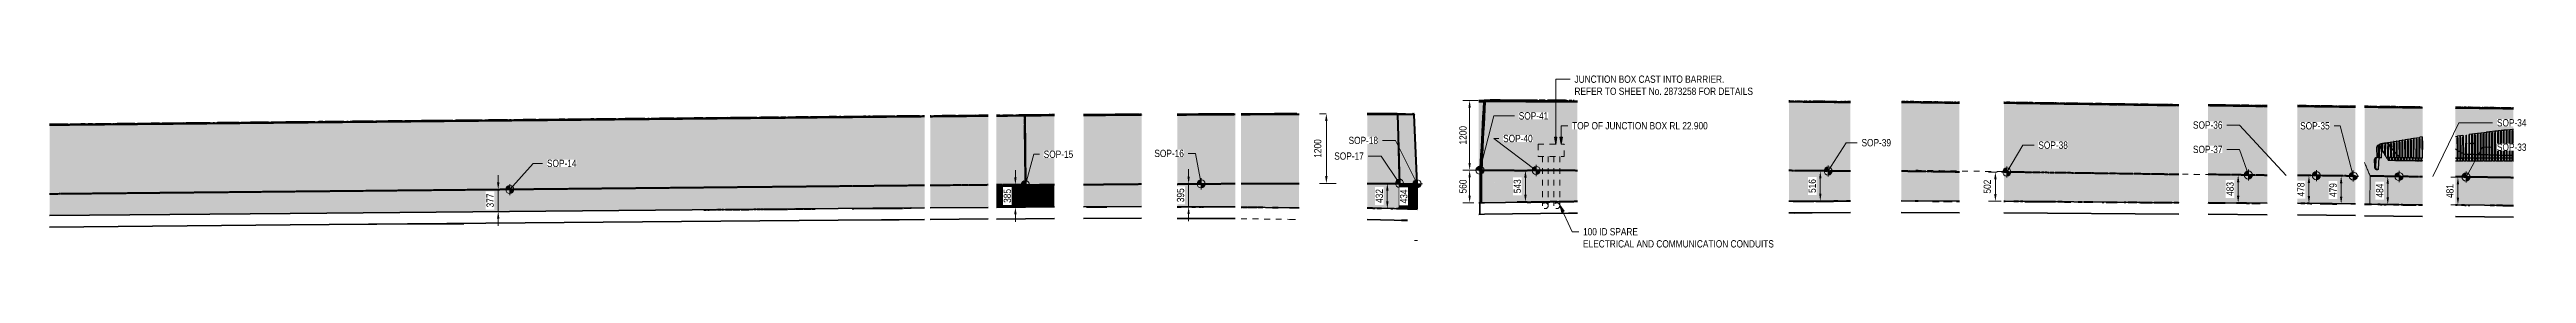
# Model space of a CAD drawing. Header units: metres. Extents: x 0 to 258, y 3 to 25.
# Drawn here: x 39.41 to 82.14, y 21.12 to 24.08 of the extents above; entities that cross this region are included whole.
import ezdxf

# ---------------------------------------------------------------- set-up
doc = ezdxf.new("R2010")
doc.units = ezdxf.units.M
doc.linetypes.add('JacobsDash', pattern=[0.0045, 0.003, -0.0015])
doc.layers.get('Defpoints').update_dxf_attribs({"color": 41})
for name, color, linetype, lineweight in [('A-ANNO-DIMS', 7, 'Continuous', 9), ('A-ANNO-NOTE', 7, 'Continuous', 9), ('A-DETL', 7, 'Continuous', 13), ('A-FLOR', 7, 'Continuous', 50), ('A-FLOR-HDLN', 7, 'JacobsDash', 18), ('A-FLOR-PATT', 7, 'Continuous', 50), ('A-GENM', 7, 'Continuous', 35), ('G-ANNO-TEXT', 7, 'Continuous', 9), ('S-FNDN', 7, 'Continuous', 50)]:
    doc.layers.add(name, color=color, linetype=linetype, lineweight=lineweight)
doc.styles.add('Arial Narrow_2', font='ARIALN.TTF', dxfattribs={"height": 0.125})
doc.styles.add('Arial Narrow_3', font='ARIALN.TTF', dxfattribs={"height": 0.125})
doc.dimstyles.new('Dimension_Standard_O__mm_', dxfattribs={"dimscale": 0.3048, "dimtxt": 0.127929, "dimasz": 0.410105, "dimexe": 0.393701, "dimexo": 0.246063, "dimgap": 0.246063, "dimtad": 1, "dimdec": 0, "dimlfac": 1000, "dimzin": 0, "dimdsep": 46, "dimtxsty": 'Arial Narrow_2', "dimsah": 1, "dimcen": 0.09, "dimaunit": 1, "dimadec": 4, "dimazin": 0, "dimtfac": 1, "dimtdec": 4, "dimtix": 1, "dimtmove": 0, "dimatfit": 3, "dimfxl": 1, "dimtvp": 1, "dimtfill": 1, "dimtolj": 1, "dimtzin": 0, "dimlwd": 18, "dimlwe": 18, "dimarcsym": 2})
doc.dimstyles.new('Dimension_Standard_O__mm__1', dxfattribs={"dimscale": 0.3048, "dimtxt": 0.127929, "dimasz": 0.410105, "dimexe": 0.393701, "dimexo": 0.246063, "dimgap": 0.246063, "dimtad": 1, "dimdec": 0, "dimlfac": 1000, "dimzin": 0, "dimdsep": 46, "dimtxsty": 'Arial Narrow_3', "dimsah": 1, "dimcen": 0.09, "dimaunit": 1, "dimadec": 4, "dimazin": 0, "dimtfac": 1, "dimtdec": 4, "dimtix": 1, "dimtmove": 0, "dimatfit": 3, "dimfxl": 1, "dimtvp": 1, "dimtfill": 1, "dimtolj": 1, "dimtzin": 0, "dimlwd": 18, "dimlwe": 18, "dimarcsym": 2})
doc.dimstyles.new('Dimension_Standard_T__mm_', dxfattribs={"dimscale": 0.3048, "dimtxt": 0.127929, "dimasz": 0.410105, "dimexe": 0.393701, "dimexo": 0.246063, "dimgap": 0.164042, "dimtad": 1, "dimdec": 0, "dimlfac": 1000, "dimzin": 0, "dimdsep": 46, "dimtxsty": 'Arial Narrow_2', "dimsah": 1, "dimcen": 0.09, "dimaunit": 1, "dimadec": 4, "dimazin": 0, "dimtfac": 1, "dimtdec": 4, "dimtix": 1, "dimtmove": 0, "dimatfit": 3, "dimfxl": 1, "dimtvp": 1, "dimtolj": 1, "dimtzin": 0, "dimlwd": 18, "dimlwe": 18, "dimarcsym": 2})

msp = doc.modelspace()

# ---------------------------------------------------------------- blocks, each defined once
blk = doc.blocks.new('30_SFD_XSO_GeometryDataPoint_xyz_CS - 30_SFD_XSO_GeometryDataPoint_xyz_CS-4773378-Section 183')
at = {"layer": 'S-FNDN', "color": 252, "linetype": 'JacobsDash', "lineweight": 18, "true_color": 0x888888}
blk.add_line((1234.679, 21.248), (1234.627, 21.248), dxfattribs=at)
blk = doc.blocks.new('BR08_SEATING_SOUTH 3 - BR08_SEATING_SOUTH 3-5677935-Section 192')
at = {"layer": 'A-GENM', "color": 254, "lineweight": 25, "true_color": 0xd4d4d4}
for p, q in [((-543.039, 22.668), (-543.049, 22.666)), ((-543.03, 22.669), (-543.035, 22.851)), ((-543.023, 22.67), (-543.034, 22.669)), ((-542.996, 22.89), (-543.02, 22.877)), ((-543.01, 22.865), (-543.004, 22.671)), ((-543.002, 22.671), (-543.007, 22.866)), ((-542.982, 22.669), (-542.996, 22.669)), ((-542.996, 22.669), (-542.984, 22.669)), ((-542.975, 22.901), (-542.993, 22.892)), ((-542.952, 22.67), (-542.989, 22.664)), ((-542.984, 22.669), (-542.982, 22.669)), ((-542.975, 22.901), (-542.972, 22.903)), ((-542.947, 22.842), (-542.942, 22.842)), ((-542.946, 22.856), (-542.941, 22.859)), ((-542.942, 22.908), (-542.945, 22.907)), ((-542.942, 22.908), (-542.936, 22.912)), ((-542.941, 22.859), (-542.942, 22.908)), ((-542.939, 22.794), (-542.942, 22.908)), ((-542.94, 22.844), (-542.942, 22.842)), ((-542.928, 22.913), (-542.895, 22.919)), ((-542.894, 22.851), (-542.892, 22.851)), ((-542.893, 22.868), (-542.893, 22.877)), ((-542.889, 22.708), (-542.893, 22.877)), ((-542.892, 22.918), (-542.889, 22.92)), ((-542.888, 22.921), (-542.847, 22.928)), ((-542.846, 22.67), (-542.847, 22.669)), ((-542.844, 22.926), (-542.84, 22.929)), ((-542.84, 22.669), (-542.843, 22.808)), ((-542.838, 22.67), (-542.84, 22.669)), ((-542.839, 22.929), (-542.799, 22.936)), ((-542.824, 22.668), (-542.826, 22.669)), ((-542.825, 22.627), (-542.824, 22.668)), ((-542.818, 22.668), (-542.824, 22.668)), ((-542.795, 22.671), (-542.798, 22.669)), ((-542.796, 22.934), (-542.792, 22.937)), ((-542.792, 22.668), (-542.793, 22.748)), ((-542.791, 22.851), (-542.792, 22.911)), ((-542.791, 22.938), (-542.75, 22.945)), ((-542.787, 22.671), (-542.79, 22.668)), ((-542.785, 22.913), (-542.783, 22.841)), ((-542.771, 22.667), (-542.775, 22.668)), ((-542.772, 22.625), (-542.771, 22.667)), ((-542.767, 22.667), (-542.771, 22.667)), ((-542.744, 22.671), (-542.749, 22.668)), ((-542.747, 22.943), (-542.743, 22.946)), ((-542.747, 22.94), (-542.747, 22.943)), ((-542.747, 22.94), (-542.747, 22.943)), ((-542.741, 22.787), (-542.744, 22.92)), ((-542.743, 22.668), (-542.743, 22.7)), ((-542.742, 22.946), (-542.701, 22.953)), ((-542.737, 22.672), (-542.741, 22.668)), ((-542.736, 22.921), (-542.734, 22.778)), ((-542.718, 22.666), (-542.724, 22.668)), ((-542.72, 22.624), (-542.718, 22.666)), ((-542.716, 22.666), (-542.718, 22.666)), ((-542.694, 22.672), (-542.699, 22.668)), ((-542.697, 22.951), (-542.698, 22.95)), ((-542.697, 22.951), (-542.694, 22.955)), ((-542.697, 22.945), (-542.697, 22.951)), ((-542.697, 22.945), (-542.697, 22.951)), ((-542.693, 22.729), (-542.695, 22.928)), ((-542.694, 22.667), (-542.694, 22.672)), ((-542.693, 22.955), (-542.652, 22.962)), ((-542.687, 22.672), (-542.692, 22.667)), ((-542.688, 22.93), (-542.686, 22.721)), ((-542.666, 22.665), (-542.674, 22.667)), ((-542.667, 22.623), (-542.666, 22.665)), ((-542.644, 22.673), (-542.65, 22.667)), ((-542.647, 22.96), (-542.649, 22.957)), ((-542.647, 22.96), (-542.644, 22.963)), ((-542.647, 22.939), (-542.647, 22.96)), ((-542.647, 22.939), (-542.647, 22.96)), ((-542.644, 22.678), (-542.647, 22.937)), ((-542.645, 22.667), (-542.645, 22.672)), ((-542.643, 22.963), (-542.602, 22.97)), ((-542.637, 22.673), (-542.642, 22.667)), ((-542.639, 22.938), (-542.637, 22.673)), ((-542.637, 22.673), (-542.596, 22.672)), ((-542.615, 22.664), (-542.623, 22.667)), ((-542.597, 22.968), (-542.6, 22.964)), ((-542.596, 22.672), (-542.6, 22.667)), ((-542.596, 22.672), (-542.598, 22.945)), ((-542.598, 22.917), (-542.597, 22.919)), ((-542.597, 22.968), (-542.594, 22.971)), ((-542.597, 22.919), (-542.597, 22.968)), ((-542.595, 22.667), (-542.597, 22.968)), ((-542.597, 22.899), (-542.596, 22.899)), ((-542.594, 22.972), (-542.552, 22.979)), ((-542.589, 22.672), (-542.593, 22.666)), ((-542.59, 22.947), (-542.589, 22.672)), ((-542.589, 22.672), (-542.547, 22.671)), ((-542.564, 22.664), (-542.572, 22.666)), ((-542.547, 22.671), (-542.551, 22.666)), ((-542.546, 22.976), (-542.55, 22.971)), ((-542.547, 22.671), (-542.549, 22.953)), ((-542.549, 22.923), (-542.546, 22.927)), ((-542.548, 22.907), (-542.546, 22.907)), ((-542.546, 22.976), (-542.544, 22.98)), ((-542.546, 22.927), (-542.546, 22.976)), ((-542.546, 22.666), (-542.546, 22.976)), ((-542.544, 22.98), (-542.502, 22.987)), ((-542.541, 22.671), (-542.544, 22.666)), ((-542.541, 22.955), (-542.541, 22.671)), ((-542.541, 22.671), (-542.499, 22.67)), ((-542.513, 22.663), (-542.521, 22.666)), ((-542.499, 22.67), (-542.502, 22.666)), ((-542.496, 22.985), (-542.5, 22.975)), ((-542.499, 22.67), (-542.499, 22.962)), ((-542.499, 22.927), (-542.496, 22.935)), ((-542.499, 22.914), (-542.496, 22.915)), ((-542.496, 22.985), (-542.494, 22.988)), ((-542.496, 22.935), (-542.496, 22.985)), ((-542.496, 22.666), (-542.496, 22.985)), ((-542.494, 22.989), (-542.452, 22.995)), ((-542.492, 22.67), (-542.494, 22.666)), ((-542.492, 22.963), (-542.492, 22.67)), ((-542.492, 22.67), (-542.45, 22.67)), ((-542.463, 22.663), (-542.471, 22.665)), ((-542.45, 22.67), (-542.452, 22.665)), ((-542.445, 22.993), (-542.45, 22.976)), ((-542.45, 22.67), (-542.45, 22.97)), ((-542.45, 22.927), (-542.445, 22.944)), ((-542.45, 22.922), (-542.446, 22.923)), ((-542.446, 22.665), (-542.445, 22.993)), ((-542.446, 22.923), (-542.445, 22.923)), ((-542.445, 22.993), (-542.444, 22.996)), ((-542.445, 22.944), (-542.445, 22.993)), ((-542.443, 22.67), (-542.445, 22.665)), ((-542.444, 22.997), (-542.402, 23.003)), ((-542.442, 22.971), (-542.443, 22.67)), ((-542.443, 22.67), (-542.401, 22.669)), ((-542.412, 22.662), (-542.42, 22.665)), ((-542.401, 22.669), (-542.403, 22.665)), ((-542.401, 22.669), (-542.4, 22.978)), ((-542.397, 22.979), (-542.398, 22.93)), ((-542.398, 22.93), (-542.394, 22.952)), ((-542.398, 22.93), (-542.394, 22.931)), ((-542.394, 23.001), (-542.397, 22.979)), ((-542.396, 22.665), (-542.395, 22.812)), ((-542.395, 22.669), (-542.353, 22.668)), ((-542.393, 22.98), (-542.394, 22.812)), ((-542.393, 23.005), (-542.351, 23.012)), ((-542.361, 22.662), (-542.369, 22.664)), ((-542.353, 22.668), (-542.351, 22.986)), ((-542.353, 22.668), (-542.353, 22.664)), ((-542.343, 22.988), (-542.346, 22.668)), ((-542.346, 22.668), (-542.304, 22.668)), ((-542.346, 22.668), (-542.346, 22.664)), ((-542.343, 23.013), (-542.301, 23.019)), ((-542.343, 22.938), (-542.343, 22.96)), ((-542.31, 22.661), (-542.318, 22.664)), ((-542.304, 22.668), (-542.301, 22.994)), ((-542.304, 22.668), (-542.304, 22.664)), ((-542.293, 22.996), (-542.297, 22.668)), ((-542.297, 22.668), (-542.255, 22.667)), ((-542.297, 22.668), (-542.297, 22.664)), ((-542.25, 23.027), (-542.292, 23.021)), ((-542.26, 22.66), (-542.268, 22.663)), ((-542.255, 22.667), (-542.255, 22.663)), ((-542.252, 22.812), (-542.254, 22.663)), ((-542.253, 22.812), (-542.251, 23.002)), ((-542.247, 23.002), (-542.25, 23.023)), ((-542.25, 22.974), (-542.247, 22.953)), ((-542.25, 22.953), (-542.248, 22.953)), ((-542.244, 22.949), (-542.249, 22.667)), ((-542.249, 22.667), (-542.244, 22.667)), ((-542.249, 22.667), (-542.247, 22.663)), ((-542.248, 22.953), (-542.247, 22.953)), ((-542.247, 22.973), (-542.247, 23.002)), ((-542.247, 22.953), (-542.247, 22.973)), ((-543.073, 22.583), (-543.072, 22.637)), ((-543.073, 22.583), (-543.071, 22.498)), ((-543.062, 22.639), (-543.063, 22.499)), ((-543.059, 22.5), (-543.058, 22.64)), ((-543.042, 22.467), (-543.036, 22.467)), ((-543.036, 22.467), (-543.023, 22.467)), ((-543.034, 22.469), (-543.015, 22.468)), ((-543.013, 22.469), (-543.032, 22.469)), ((-543.015, 22.468), (-543.023, 22.467)), ((-543.003, 22.47), (-543.013, 22.469)), ((-542.838, 22.627), (-542.825, 22.627)), ((-542.826, 22.627), (-542.825, 22.627)), ((-542.818, 22.627), (-542.817, 22.626)), ((-542.817, 22.626), (-542.809, 22.626)), ((-542.809, 22.626), (-542.78, 22.625)), ((-542.78, 22.625), (-542.78, 22.625)), ((-542.78, 22.625), (-542.772, 22.625)), ((-542.775, 22.626), (-542.772, 22.625)), ((-542.767, 22.626), (-542.764, 22.625)), ((-542.764, 22.625), (-542.751, 22.625)), ((-542.751, 22.625), (-542.743, 22.625)), ((-542.743, 22.625), (-542.721, 22.624)), ((-542.724, 22.626), (-542.72, 22.624)), ((-542.721, 22.624), (-542.72, 22.624)), ((-542.716, 22.626), (-542.711, 22.624)), ((-542.711, 22.624), (-542.706, 22.624)), ((-542.706, 22.624), (-542.691, 22.623)), ((-542.691, 22.623), (-542.669, 22.623)), ((-542.674, 22.625), (-542.667, 22.623)), ((-542.669, 22.623), (-542.667, 22.623)), ((-542.666, 22.625), (-542.659, 22.623)), ((-542.659, 22.623), (-542.633, 22.622)), ((-542.633, 22.622), (-542.632, 22.622)), ((-542.632, 22.622), (-542.615, 22.622)), ((-542.623, 22.625), (-542.615, 22.622)), ((-542.615, 22.625), (-542.607, 22.622)), ((-542.615, 22.622), (-542.615, 22.625)), ((-542.607, 22.622), (-542.603, 22.622)), ((-542.603, 22.622), (-542.595, 22.622)), ((-542.595, 22.622), (-542.573, 22.621)), ((-542.573, 22.621), (-542.563, 22.621)), ((-542.572, 22.624), (-542.563, 22.621)), ((-542.564, 22.624), (-542.555, 22.621)), ((-542.563, 22.621), (-542.563, 22.624)), ((-542.555, 22.621), (-542.52, 22.62)), ((-542.521, 22.624), (-542.511, 22.62)), ((-542.52, 22.62), (-542.514, 22.62)), ((-542.514, 22.62), (-542.511, 22.62)), ((-542.513, 22.624), (-542.503, 22.62)), ((-542.511, 22.62), (-542.511, 22.623)), ((-542.503, 22.62), (-542.484, 22.62)), ((-542.484, 22.62), (-542.482, 22.62)), ((-542.482, 22.62), (-542.46, 22.619)), ((-542.471, 22.623), (-542.46, 22.619)), ((-542.463, 22.623), (-542.452, 22.619)), ((-542.46, 22.619), (-542.46, 22.622)), ((-542.452, 22.619), (-542.424, 22.619)), ((-542.424, 22.619), (-542.409, 22.619)), ((-542.42, 22.623), (-542.409, 22.619)), ((-542.412, 22.623), (-542.4, 22.619)), ((-542.409, 22.619), (-542.408, 22.621)), ((-542.4, 22.619), (-542.394, 22.619)), ((-542.394, 22.619), (-542.369, 22.618)), ((-542.369, 22.622), (-542.358, 22.618)), ((-542.369, 22.618), (-542.364, 22.618)), ((-542.364, 22.618), (-542.358, 22.618)), ((-542.361, 22.622), (-542.349, 22.618)), ((-542.358, 22.618), (-542.357, 22.621)), ((-542.349, 22.618), (-542.334, 22.618)), ((-542.334, 22.618), (-542.331, 22.618)), ((-542.331, 22.618), (-542.307, 22.618)), ((-542.318, 22.622), (-542.307, 22.618)), ((-542.31, 22.622), (-542.299, 22.618)), ((-542.307, 22.618), (-542.307, 22.62)), ((-542.299, 22.618), (-542.293, 22.618)), ((-542.293, 22.618), (-542.274, 22.617)), ((-542.274, 22.617), (-542.274, 22.617)), ((-542.274, 22.617), (-542.259, 22.617)), ((-542.268, 22.621), (-542.256, 22.617)), ((-542.26, 22.621), (-542.248, 22.617)), ((-542.259, 22.617), (-542.256, 22.617)), ((-542.256, 22.617), (-542.256, 22.62)), ((-542.248, 22.617), (-542.244, 22.617))]:
    blk.add_line(p, q, dxfattribs=at)
at = {"layer": 'A-GENM', "color": 7, "lineweight": 25, "true_color": 0xefefef}
for p, q in [((-542.996, 22.671), (-543.018, 22.671)), ((-543.003, 22.47), (-542.996, 22.671)), ((-542.99, 22.875), (-542.996, 22.671)), ((-542.996, 22.671), (-542.952, 22.67)), ((-542.948, 22.81), (-542.988, 22.886)), ((-542.945, 22.91), (-542.964, 22.906)), ((-542.952, 22.67), (-542.948, 22.81)), ((-542.826, 22.669), (-542.866, 22.669)), ((-542.865, 22.669), (-542.846, 22.67)), ((-542.838, 22.67), (-542.795, 22.671)), ((-542.826, 22.627), (-542.826, 22.669)), ((-542.775, 22.668), (-542.818, 22.669)), ((-542.818, 22.669), (-542.818, 22.627)), ((-542.787, 22.671), (-542.744, 22.671)), ((-542.775, 22.626), (-542.775, 22.668)), ((-542.724, 22.668), (-542.767, 22.668)), ((-542.767, 22.668), (-542.767, 22.626)), ((-542.737, 22.672), (-542.694, 22.672)), ((-542.724, 22.626), (-542.724, 22.668)), ((-542.674, 22.667), (-542.716, 22.668)), ((-542.716, 22.668), (-542.716, 22.626)), ((-542.687, 22.672), (-542.644, 22.673)), ((-542.674, 22.625), (-542.674, 22.667)), ((-542.623, 22.667), (-542.666, 22.667)), ((-542.666, 22.667), (-542.666, 22.625)), ((-542.623, 22.625), (-542.623, 22.667)), ((-542.572, 22.666), (-542.615, 22.667)), ((-542.615, 22.667), (-542.615, 22.625)), ((-542.572, 22.624), (-542.572, 22.666)), ((-542.521, 22.666), (-542.564, 22.666)), ((-542.564, 22.666), (-542.564, 22.624)), ((-542.521, 22.624), (-542.521, 22.666)), ((-542.471, 22.665), (-542.513, 22.666)), ((-542.513, 22.666), (-542.513, 22.624)), ((-542.471, 22.623), (-542.471, 22.665)), ((-542.42, 22.665), (-542.463, 22.665)), ((-542.463, 22.665), (-542.463, 22.623)), ((-542.42, 22.623), (-542.42, 22.665)), ((-542.369, 22.664), (-542.412, 22.665)), ((-542.412, 22.665), (-542.412, 22.623)), ((-542.369, 22.622), (-542.369, 22.664)), ((-542.318, 22.664), (-542.361, 22.664)), ((-542.361, 22.664), (-542.361, 22.622)), ((-542.318, 22.622), (-542.318, 22.664)), ((-542.268, 22.663), (-542.31, 22.664)), ((-542.31, 22.664), (-542.31, 22.622)), ((-542.268, 22.621), (-542.268, 22.663)), ((-542.244, 22.663), (-542.26, 22.663)), ((-542.26, 22.663), (-542.26, 22.621)), ((-543.051, 22.641), (-543.055, 22.501)), ((-543.024, 22.47), (-543.003, 22.47)), ((-542.838, 22.627), (-542.826, 22.627)), ((-542.818, 22.627), (-542.775, 22.626)), ((-542.767, 22.626), (-542.724, 22.626)), ((-542.716, 22.626), (-542.674, 22.625)), ((-542.666, 22.625), (-542.623, 22.625)), ((-542.615, 22.625), (-542.572, 22.624)), ((-542.564, 22.624), (-542.521, 22.624)), ((-542.513, 22.624), (-542.471, 22.623)), ((-542.463, 22.623), (-542.42, 22.623)), ((-542.412, 22.623), (-542.369, 22.622)), ((-542.361, 22.622), (-542.318, 22.622)), ((-542.31, 22.622), (-542.268, 22.621)), ((-542.26, 22.621), (-542.244, 22.621))]:
    blk.add_line(p, q, dxfattribs=at)
at = {"layer": 'A-GENM', "color": 7, "lineweight": 25, "true_color": 0xefefef, "flags": 128}
for points in [[(-543.018, 22.671), (-543.025, 22.67), (-543.032, 22.668), (-543.038, 22.664), (-543.043, 22.66), (-543.047, 22.654), (-543.05, 22.648), (-543.051, 22.641)], [(-542.948, 22.81), (-542.946, 22.86), (-542.945, 22.91)], [(-542.936, 22.912), (-542.938, 22.853), (-542.939, 22.794)], [(-542.897, 22.721), (-542.895, 22.787), (-542.894, 22.852), (-542.892, 22.917)], [(-542.884, 22.918), (-542.886, 22.848), (-542.887, 22.778), (-542.889, 22.708)], [(-542.889, 22.708), (-542.877, 22.688), (-542.865, 22.669)], [(-542.791, 22.851), (-542.809, 22.878), (-542.827, 22.905)], [(-542.795, 22.671), (-542.793, 22.731), (-542.792, 22.791), (-542.791, 22.851)], [(-542.783, 22.841), (-542.785, 22.785), (-542.786, 22.728), (-542.787, 22.671)], [(-542.741, 22.787), (-542.762, 22.814), (-542.783, 22.841)], [(-542.744, 22.671), (-542.743, 22.729), (-542.741, 22.787)], [(-542.734, 22.778), (-542.736, 22.725), (-542.737, 22.672)], [(-542.693, 22.729), (-542.713, 22.753), (-542.734, 22.778)], [(-542.694, 22.672), (-542.693, 22.701), (-542.693, 22.729)], [(-542.686, 22.721), (-542.686, 22.697), (-542.687, 22.672)], [(-542.644, 22.678), (-542.665, 22.7), (-542.686, 22.721)], [(-542.644, 22.673), (-542.644, 22.676), (-542.644, 22.678)], [(-543.055, 22.501), (-543.054, 22.494), (-543.052, 22.488), (-543.049, 22.482), (-543.044, 22.477), (-543.038, 22.474), (-543.031, 22.471), (-543.024, 22.47)]]:
    blk.add_lwpolyline(points, dxfattribs=at)
at = {"layer": 'A-GENM', "color": 254, "lineweight": 25, "true_color": 0xd4d4d4}
for centre, major_axis, ratio, start_param, end_param in [((-543.043, 22.636), (-0.0061, 0.0294), 0.966048, 6.283156, 7.630726), ((-543.032, 22.639), (-0.0061, 0.0294), 0.966048, 6.238692, 7.630726), ((-543.03, 22.639), (-0.0043, 0.0297), 0.93627, 6.236731, 7.690417), ((-542.982, 22.864), (-0.0141, 0.0265), 0.932719, 0.450913, 1.083939), ((-542.979, 22.865), (-0.0141, 0.0265), 0.932719, 0.450909, 1.083939), ((-542.982, 22.864), (-0.0141, 0.0265), 0.932719, 6.256637, 6.734098), ((-542.979, 22.865), (-0.0141, 0.0265), 0.932719, 6.283183, 6.734095), ((-542.961, 22.875), (-0.0141, 0.0265), 0.932718, 0.427622, 0.735607), ((-542.961, 22.875), (-0.0141, 0.0265), 0.932718, 6.197724, 6.655881), ((-543.034, 22.499), (-0.0061, 0.0294), 0.966048, 1.347541, 2.918337), ((-543.031, 22.499), (-0.0043, 0.0297), 0.93627, 1.407232, 2.978028)]:
    blk.add_ellipse(centre, major_axis=major_axis, ratio=ratio, start_param=start_param, end_param=end_param, dxfattribs=at)
for points, knots in [([(-543.034, 22.86), (-543.034, 22.859), (-543.034, 22.859), (-543.034, 22.858), (-543.034, 22.858), (-543.034, 22.857), (-543.034, 22.857), (-543.035, 22.856), (-543.035, 22.856), (-543.035, 22.856)], [0, 0, 0, 0, 0.25, 0.375, 0.5, 0.625, 0.75, 0.875, 1, 1, 1, 1]), ([(-543.035, 22.856), (-543.035, 22.855), (-543.035, 22.855), (-543.035, 22.855), (-543.035, 22.855), (-543.035, 22.854), (-543.035, 22.854), (-543.035, 22.854), (-543.035, 22.854), (-543.035, 22.854)], [0, 0, 0, 0, 0.25, 0.375, 0.5, 0.625, 0.75, 0.875, 1, 1, 1, 1]), ([(-543.035, 22.854), (-543.035, 22.853), (-543.035, 22.853), (-543.035, 22.853), (-543.035, 22.853), (-543.035, 22.852), (-543.035, 22.852), (-543.035, 22.852), (-543.035, 22.852), (-543.035, 22.851)], [0, 0, 0, 0, 0.25, 0.375, 0.5, 0.625, 0.75, 0.875, 1, 1, 1, 1]), ([(-542.848, 22.927), (-542.848, 22.928), (-542.847, 22.928), (-542.844, 22.927), (-542.842, 22.923), (-542.841, 22.918), (-542.84, 22.915), (-542.84, 22.913)], [0, 0, 0, 0, 0.166667, 0.333333, 0.666667, 0.833333, 1, 1, 1, 1]), ([(-542.833, 22.909), (-542.833, 22.912), (-542.833, 22.915), (-542.834, 22.919), (-542.834, 22.921), (-542.835, 22.923), (-542.835, 22.925), (-542.836, 22.927), (-542.837, 22.928), (-542.838, 22.929), (-542.839, 22.929), (-542.84, 22.929), (-542.84, 22.929)], [0, 0, 0, 0, 0.166667, 0.25, 0.333333, 0.416667, 0.5, 0.583333, 0.666667, 0.75, 0.833333, 1, 1, 1, 1]), ([(-542.8, 22.936), (-542.799, 22.936), (-542.798, 22.936), (-542.797, 22.936), (-542.796, 22.935), (-542.795, 22.933), (-542.794, 22.931), (-542.794, 22.928), (-542.793, 22.925), (-542.793, 22.922), (-542.792, 22.918), (-542.792, 22.914), (-542.792, 22.911)], [0, 0, 0, 0, 0.166667, 0.25, 0.333333, 0.416667, 0.5, 0.583333, 0.666667, 0.75, 0.833333, 1, 1, 1, 1]), ([(-542.788, 22.936), (-542.789, 22.936), (-542.789, 22.937), (-542.79, 22.938), (-542.791, 22.938), (-542.792, 22.937)], [0.6666667, 0.6666667, 0.6666667, 0.6666667, 0.75, 0.8333333, 1, 1, 1, 1]), ([(-542.785, 22.913), (-542.785, 22.915), (-542.785, 22.919), (-542.785, 22.924), (-542.786, 22.926), (-542.786, 22.927)], [0, 0, 0, 0, 0.1666667, 0.25, 0.3333333, 0.3333333, 0.3333333, 0.3333333]), ([(-542.751, 22.945), (-542.75, 22.945), (-542.749, 22.945), (-542.748, 22.944), (-542.747, 22.943), (-542.747, 22.941), (-542.746, 22.939), (-542.745, 22.937), (-542.745, 22.934), (-542.744, 22.931), (-542.744, 22.926), (-542.744, 22.922), (-542.744, 22.92)], [0, 0, 0, 0, 0.166667, 0.25, 0.333333, 0.416667, 0.5, 0.583333, 0.666667, 0.75, 0.833333, 1, 1, 1, 1]), ([(-542.74, 22.945), (-542.74, 22.945), (-542.74, 22.946), (-542.741, 22.947), (-542.742, 22.946), (-542.743, 22.946)], [0.6666667, 0.6666667, 0.6666667, 0.6666667, 0.75, 0.8333333, 1, 1, 1, 1]), ([(-542.736, 22.921), (-542.737, 22.924), (-542.737, 22.928), (-542.737, 22.932), (-542.737, 22.934), (-542.737, 22.935)], [0, 0, 0, 0, 0.1666667, 0.25, 0.3333333, 0.3333333, 0.3333333, 0.3333333]), ([(-542.702, 22.953), (-542.701, 22.953), (-542.7, 22.954), (-542.699, 22.953), (-542.699, 22.952), (-542.698, 22.95), (-542.697, 22.948), (-542.697, 22.945), (-542.696, 22.942), (-542.696, 22.939), (-542.696, 22.935), (-542.695, 22.931), (-542.695, 22.928)], [0, 0, 0, 0, 0.166667, 0.25, 0.333333, 0.416667, 0.5, 0.583333, 0.666667, 0.75, 0.833333, 1, 1, 1, 1]), ([(-542.691, 22.953), (-542.691, 22.953), (-542.692, 22.954), (-542.692, 22.955), (-542.693, 22.955), (-542.694, 22.955)], [0.6666667, 0.6666667, 0.6666667, 0.6666667, 0.75, 0.8333333, 1, 1, 1, 1]), ([(-542.688, 22.93), (-542.688, 22.932), (-542.688, 22.936), (-542.689, 22.941), (-542.689, 22.943), (-542.689, 22.944)], [0, 0, 0, 0, 0.1666667, 0.25, 0.3333333, 0.3333333, 0.3333333, 0.3333333]), ([(-542.652, 22.962), (-542.652, 22.962), (-542.651, 22.962), (-542.65, 22.961), (-542.65, 22.96), (-542.649, 22.958), (-542.648, 22.956), (-542.648, 22.954), (-542.648, 22.951), (-542.647, 22.948), (-542.647, 22.943), (-542.647, 22.939), (-542.647, 22.937)], [0, 0, 0, 0, 0.166667, 0.25, 0.333333, 0.416667, 0.5, 0.583333, 0.666667, 0.75, 0.833333, 1, 1, 1, 1]), ([(-542.642, 22.962), (-542.642, 22.962), (-542.642, 22.963), (-542.643, 22.964), (-542.644, 22.963), (-542.644, 22.963)], [0.6666667, 0.6666667, 0.6666667, 0.6666667, 0.75, 0.8333333, 1, 1, 1, 1]), ([(-542.639, 22.938), (-542.639, 22.941), (-542.639, 22.945), (-542.64, 22.949), (-542.64, 22.951), (-542.64, 22.952)], [0, 0, 0, 0, 0.1666667, 0.25, 0.3333333, 0.3333333, 0.3333333, 0.3333333]), ([(-542.603, 22.97), (-542.602, 22.97), (-542.602, 22.97), (-542.601, 22.97), (-542.6, 22.969), (-542.6, 22.967), (-542.599, 22.965), (-542.599, 22.962), (-542.599, 22.959), (-542.598, 22.956), (-542.598, 22.952), (-542.598, 22.948), (-542.598, 22.945)], [0, 0, 0, 0, 0.166667, 0.25, 0.333333, 0.416667, 0.5, 0.583333, 0.666667, 0.75, 0.833333, 1, 1, 1, 1]), ([(-542.592, 22.97), (-542.593, 22.97), (-542.593, 22.971), (-542.593, 22.972), (-542.594, 22.972), (-542.594, 22.971)], [0.6666667, 0.6666667, 0.6666667, 0.6666667, 0.75, 0.8333333, 1, 1, 1, 1]), ([(-542.59, 22.947), (-542.59, 22.949), (-542.59, 22.953), (-542.591, 22.958), (-542.591, 22.96), (-542.591, 22.961)], [0, 0, 0, 0, 0.1666667, 0.25, 0.3333333, 0.3333333, 0.3333333, 0.3333333]), ([(-542.553, 22.978), (-542.552, 22.979), (-542.552, 22.979), (-542.551, 22.978), (-542.551, 22.977), (-542.55, 22.975), (-542.55, 22.973), (-542.55, 22.971), (-542.549, 22.968), (-542.549, 22.965), (-542.549, 22.96), (-542.549, 22.956), (-542.549, 22.953)], [0, 0, 0, 0, 0.166667, 0.25, 0.333333, 0.416667, 0.5, 0.583333, 0.666667, 0.75, 0.833333, 1, 1, 1, 1]), ([(-542.543, 22.978), (-542.543, 22.979), (-542.543, 22.979), (-542.544, 22.98), (-542.544, 22.98), (-542.544, 22.98)], [0.6666667, 0.6666667, 0.6666667, 0.6666667, 0.75, 0.8333333, 1, 1, 1, 1]), ([(-542.541, 22.955), (-542.541, 22.958), (-542.541, 22.962), (-542.541, 22.966), (-542.542, 22.968), (-542.542, 22.969)], [0, 0, 0, 0, 0.1666667, 0.25, 0.3333333, 0.3333333, 0.3333333, 0.3333333]), ([(-542.503, 22.987), (-542.502, 22.987), (-542.502, 22.987), (-542.501, 22.986), (-542.501, 22.985), (-542.501, 22.984), (-542.5, 22.981), (-542.5, 22.979), (-542.5, 22.976), (-542.5, 22.973), (-542.499, 22.968), (-542.499, 22.965), (-542.499, 22.962)], [0, 0, 0, 0, 0.166667, 0.25, 0.333333, 0.416667, 0.5, 0.583333, 0.666667, 0.75, 0.833333, 1, 1, 1, 1]), ([(-542.493, 22.987), (-542.493, 22.987), (-542.493, 22.988), (-542.494, 22.989), (-542.494, 22.988), (-542.494, 22.988)], [0.6666667, 0.6666667, 0.6666667, 0.6666667, 0.75, 0.8333333, 1, 1, 1, 1]), ([(-542.492, 22.963), (-542.492, 22.966), (-542.492, 22.97), (-542.492, 22.974), (-542.492, 22.976), (-542.492, 22.977)], [0, 0, 0, 0, 0.1666667, 0.25, 0.3333333, 0.3333333, 0.3333333, 0.3333333]), ([(-542.452, 22.995), (-542.452, 22.995), (-542.452, 22.995), (-542.451, 22.995), (-542.451, 22.993), (-542.451, 22.992), (-542.451, 22.99), (-542.45, 22.987), (-542.45, 22.984), (-542.45, 22.981), (-542.45, 22.977), (-542.45, 22.973), (-542.45, 22.97)], [0, 0, 0, 0, 0.166667, 0.25, 0.333333, 0.416667, 0.5, 0.583333, 0.666667, 0.75, 0.833333, 1, 1, 1, 1]), ([(-542.443, 22.995), (-542.443, 22.995), (-542.443, 22.996), (-542.443, 22.997), (-542.444, 22.997), (-542.444, 22.996)], [0.6666667, 0.6666667, 0.6666667, 0.6666667, 0.75, 0.8333333, 1, 1, 1, 1]), ([(-542.442, 22.971), (-542.442, 22.974), (-542.442, 22.978), (-542.442, 22.983), (-542.442, 22.985), (-542.442, 22.986)], [0, 0, 0, 0, 0.1666667, 0.25, 0.3333333, 0.3333333, 0.3333333, 0.3333333]), ([(-542.402, 23.003), (-542.402, 23.003), (-542.401, 23.003), (-542.401, 23.002), (-542.401, 23), (-542.401, 22.995), (-542.4, 22.989), (-542.4, 22.983), (-542.4, 22.98), (-542.4, 22.978)], [0.1022994, 0.1022994, 0.1022994, 0.1022994, 0.1428571, 0.2857143, 0.4285714, 0.5714286, 0.7857143, 0.8928571, 1, 1, 1, 1]), ([(-542.393, 23.004), (-542.393, 23.004), (-542.393, 23.005), (-542.393, 23.005), (-542.393, 23.005), (-542.393, 23.004)], [0.7143249, 0.7143249, 0.7143249, 0.7143249, 0.7857143, 0.8928571, 1, 1, 1, 1]), ([(-542.351, 23.012), (-542.351, 23.012), (-542.351, 23.011), (-542.351, 23.011), (-542.351, 23.008), (-542.351, 23.003), (-542.351, 22.998), (-542.351, 22.994), (-542.351, 22.993)], [0.1051014, 0.1051014, 0.1051014, 0.1051014, 0.1428571, 0.2857143, 0.4285714, 0.5714286, 0.7857143, 0.8571404, 0.8571404, 0.8571404, 0.8571404]), ([(-542.351, 22.993), (-542.351, 22.992), (-542.351, 22.99), (-542.351, 22.988), (-542.351, 22.986)], [0.8571429, 0.8571429, 0.8571429, 0.8571429, 0.8928571, 1, 1, 1, 1]), ([(-542.343, 23.012), (-542.343, 23.012), (-542.343, 23.013), (-542.343, 23.013), (-542.343, 23.013)], [0.714289, 0.714289, 0.714289, 0.714289, 0.7857143, 0.8928571, 0.8928571, 0.8928571, 0.8928571]), ([(-542.301, 23.019), (-542.301, 23.019), (-542.301, 23.019), (-542.301, 23.019), (-542.301, 23.018)], [0.1078478, 0.1078478, 0.1078478, 0.1078478, 0.1428571, 0.2857143, 0.2857143, 0.2857143, 0.2857143]), ([(-542.301, 23.007), (-542.301, 23.006), (-542.301, 23.004), (-542.301, 23.002), (-542.301, 23.001)], [0.7142857, 0.7142857, 0.7142857, 0.7142857, 0.7857143, 0.8571426, 0.8571426, 0.8571426, 0.8571426]), ([(-542.301, 23.001), (-542.301, 23), (-542.301, 22.998), (-542.301, 22.996), (-542.301, 22.994)], [0.8571429, 0.8571429, 0.8571429, 0.8571429, 0.8928571, 1, 1, 1, 1]), ([(-542.293, 22.996), (-542.293, 22.998), (-542.293, 23.002), (-542.293, 23.008), (-542.293, 23.013), (-542.293, 23.018), (-542.292, 23.02), (-542.292, 23.021), (-542.292, 23.021)], [0, 0, 0, 0, 0.1428571, 0.2857143, 0.4285714, 0.5714286, 0.7857143, 0.8928571, 0.8928571, 0.8928571, 0.8928571]), ([(-542.25, 23.027), (-542.25, 23.027), (-542.25, 23.028), (-542.25, 23.026), (-542.25, 23.024), (-542.251, 23.019), (-542.251, 23.013), (-542.251, 23.007), (-542.251, 23.004), (-542.251, 23.002)], [0, 0, 0, 0, 0.142857, 0.285714, 0.428571, 0.571429, 0.785714, 0.892857, 1, 1, 1, 1])]:
    blk.add_open_spline(points, degree=3, knots=knots, dxfattribs=at)
for points in [[(-543.031, 22.867), (-543.031, 22.866), (-543.032, 22.865), (-543.033, 22.862), (-543.034, 22.861), (-543.034, 22.86)], [(-543.025, 22.874), (-543.026, 22.873), (-543.027, 22.872), (-543.029, 22.87), (-543.03, 22.868), (-543.031, 22.867)], [(-543.02, 22.877), (-543.021, 22.877), (-543.022, 22.876), (-543.024, 22.875), (-543.025, 22.874)], [(-542.989, 22.664), (-542.992, 22.664), (-542.994, 22.664), (-542.997, 22.664)], [(-542.985, 22.892), (-542.985, 22.893), (-542.984, 22.893), (-542.983, 22.894)], [(-542.983, 22.895), (-542.981, 22.897), (-542.979, 22.899), (-542.977, 22.9)], [(-542.976, 22.901), (-542.975, 22.901), (-542.975, 22.901), (-542.974, 22.902)], [(-542.936, 22.912), (-542.936, 22.912), (-542.936, 22.912), (-542.936, 22.912), (-542.936, 22.912)], [(-542.896, 22.919), (-542.896, 22.919), (-542.894, 22.92), (-542.893, 22.918), (-542.892, 22.917)], [(-542.884, 22.918), (-542.884, 22.919), (-542.886, 22.921), (-542.888, 22.921), (-542.889, 22.92)], [(-542.786, 22.927), (-542.786, 22.928), (-542.786, 22.93), (-542.787, 22.932), (-542.788, 22.934), (-542.788, 22.936), (-542.788, 22.936)], [(-542.737, 22.935), (-542.738, 22.936), (-542.738, 22.938), (-542.738, 22.941), (-542.739, 22.943), (-542.74, 22.944), (-542.74, 22.945)], [(-542.689, 22.944), (-542.689, 22.945), (-542.689, 22.947), (-542.69, 22.949), (-542.69, 22.951), (-542.691, 22.953), (-542.691, 22.953)], [(-542.64, 22.952), (-542.64, 22.953), (-542.64, 22.955), (-542.641, 22.958), (-542.641, 22.96), (-542.642, 22.961), (-542.642, 22.962)], [(-542.591, 22.961), (-542.591, 22.962), (-542.591, 22.964), (-542.592, 22.966), (-542.592, 22.968), (-542.592, 22.969), (-542.592, 22.97)], [(-542.542, 22.969), (-542.542, 22.97), (-542.542, 22.972), (-542.542, 22.975), (-542.542, 22.977), (-542.543, 22.978), (-542.543, 22.978)], [(-542.492, 22.977), (-542.492, 22.978), (-542.492, 22.98), (-542.492, 22.983), (-542.493, 22.985), (-542.493, 22.986), (-542.493, 22.987)], [(-542.442, 22.986), (-542.442, 22.987), (-542.443, 22.989), (-542.443, 22.991), (-542.443, 22.993), (-542.443, 22.994), (-542.443, 22.995)], [(-542.393, 23.001), (-542.393, 23.002), (-542.393, 23.003), (-542.393, 23.004)], [(-542.393, 22.997), (-542.393, 22.999), (-542.393, 23), (-542.393, 23.001)], [(-542.393, 22.992), (-542.393, 22.994), (-542.393, 22.996), (-542.393, 22.997)], [(-542.393, 22.986), (-542.393, 22.988), (-542.393, 22.99), (-542.393, 22.992)], [(-542.393, 22.98), (-542.393, 22.982), (-542.393, 22.984), (-542.393, 22.986)], [(-542.343, 23.009), (-542.343, 23.01), (-542.343, 23.011), (-542.343, 23.012)], [(-542.343, 23.005), (-542.343, 23.007), (-542.343, 23.008), (-542.343, 23.009)], [(-542.343, 23), (-542.343, 23.002), (-542.343, 23.004), (-542.343, 23.005)], [(-542.343, 22.994), (-542.343, 22.996), (-542.343, 22.998), (-542.343, 23)], [(-542.343, 22.988), (-542.343, 22.99), (-542.343, 22.992), (-542.343, 22.994)], [(-542.301, 23.018), (-542.301, 23.018), (-542.301, 23.017), (-542.301, 23.016)], [(-542.301, 23.016), (-542.301, 23.015), (-542.301, 23.013), (-542.301, 23.012)], [(-542.301, 23.012), (-542.301, 23.01), (-542.301, 23.009), (-542.301, 23.007)], [(-543.071, 22.498), (-543.071, 22.497), (-543.071, 22.497), (-543.071, 22.496), (-543.071, 22.495), (-543.071, 22.495)], [(-543.071, 22.495), (-543.071, 22.495), (-543.071, 22.494), (-543.071, 22.493), (-543.07, 22.492), (-543.07, 22.492)], [(-543.07, 22.492), (-543.07, 22.491), (-543.07, 22.49), (-543.069, 22.488), (-543.069, 22.487), (-543.069, 22.486)], [(-543.069, 22.486), (-543.068, 22.485), (-543.066, 22.481), (-543.064, 22.478), (-543.062, 22.477)], [(-543.062, 22.477), (-543.06, 22.474), (-543.053, 22.469), (-543.046, 22.467), (-543.042, 22.467)]]:
    blk.add_open_spline(points, degree=3, dxfattribs=at)
at = {"layer": 'A-GENM', "color": 7, "lineweight": 25, "true_color": 0xefefef}
for points in [[(-542.988, 22.886), (-542.989, 22.884), (-542.99, 22.881), (-542.99, 22.877), (-542.99, 22.875)], [(-542.988, 22.886), (-542.981, 22.873), (-542.968, 22.848), (-542.954, 22.823), (-542.948, 22.81)], [(-542.939, 22.794), (-542.932, 22.782), (-542.918, 22.758), (-542.904, 22.733), (-542.897, 22.721)], [(-542.892, 22.917), (-542.899, 22.917), (-542.914, 22.916), (-542.929, 22.913), (-542.936, 22.912)], [(-542.866, 22.669), (-542.861, 22.662), (-542.852, 22.648), (-542.843, 22.634), (-542.838, 22.627)], [(-542.846, 22.67), (-542.845, 22.71), (-542.843, 22.791), (-542.841, 22.872), (-542.84, 22.913)], [(-542.833, 22.909), (-542.834, 22.869), (-542.835, 22.79), (-542.837, 22.71), (-542.838, 22.67)], [(-542.827, 22.905), (-542.828, 22.906), (-542.83, 22.908), (-542.832, 22.909), (-542.833, 22.909)]]:
    blk.add_open_spline(points, degree=3, dxfattribs=at)
for points, knots in [([(-542.964, 22.906), (-542.966, 22.905), (-542.97, 22.904), (-542.977, 22.9), (-542.982, 22.895), (-542.986, 22.89), (-542.987, 22.887), (-542.988, 22.886)], [0, 0, 0, 0, 0.2, 0.4, 0.7, 0.85, 1, 1, 1, 1]), ([(-542.84, 22.913), (-542.843, 22.913), (-542.847, 22.915), (-542.854, 22.916), (-542.862, 22.917), (-542.872, 22.918), (-542.879, 22.918), (-542.884, 22.918)], [0, 0, 0, 0, 0.166667, 0.333333, 0.5, 0.666667, 1, 1, 1, 1])]:
    blk.add_open_spline(points, degree=3, knots=knots, dxfattribs=at)
blk = doc.blocks.new('T2DPAA-T2D-C3S-DU-M3D-100304_rvt-22-Section 192')
at = {"layer": 'A-GENM', "color": 254, "lineweight": 25, "true_color": 0xd4d4d4}
blk.add_blockref('BR08_SEATING_SOUTH 3 - BR08_SEATING_SOUTH 3-5677935-Section 192', (0, 0), dxfattribs=at)
blk = doc.blocks.new('BR08_SEATING_SOUTH 3 - BR08_SEATING_SOUTH 3-5677935-Section 193')
at = {"layer": 'A-GENM', "color": 254, "lineweight": 25, "true_color": 0xd4d4d4}
for p, q in [((-338.609, 23.079), (-338.651, 23.073)), ((-338.559, 23.086), (-338.601, 23.08)), ((-338.601, 23.076), (-338.601, 23.08)), ((-338.509, 23.092), (-338.551, 23.087)), ((-338.551, 23.083), (-338.551, 23.086)), ((-338.551, 23.033), (-338.551, 23.083)), ((-338.551, 23.083), (-338.551, 23.062)), ((-338.55, 22.658), (-338.551, 23.083)), ((-338.459, 23.098), (-338.501, 23.093)), ((-338.501, 23.089), (-338.501, 23.093)), ((-338.501, 23.04), (-338.501, 23.089)), ((-338.501, 23.089), (-338.501, 23.069)), ((-338.5, 22.658), (-338.501, 23.089)), ((-338.409, 23.105), (-338.451, 23.099)), ((-338.451, 23.095), (-338.451, 23.099)), ((-338.451, 23.046), (-338.451, 23.095)), ((-338.451, 23.095), (-338.451, 23.075)), ((-338.45, 22.658), (-338.451, 23.095)), ((-338.408, 22.716), (-338.409, 23.08)), ((-338.359, 23.111), (-338.401, 23.106)), ((-338.401, 23.102), (-338.401, 23.105)), ((-338.401, 23.052), (-338.401, 23.102)), ((-338.401, 23.102), (-338.401, 23.082)), ((-338.4, 22.658), (-338.401, 23.102)), ((-338.401, 23.082), (-338.401, 23.032)), ((-338.401, 23.081), (-338.4, 22.716)), ((-338.358, 22.715), (-338.359, 23.086)), ((-338.309, 23.117), (-338.351, 23.112)), ((-338.351, 23.108), (-338.351, 23.111)), ((-338.351, 23.059), (-338.351, 23.108)), ((-338.351, 23.108), (-338.351, 23.088)), ((-338.35, 22.658), (-338.351, 23.108)), ((-338.351, 23.088), (-338.351, 23.038)), ((-338.351, 23.087), (-338.35, 22.715)), ((-338.308, 22.714), (-338.309, 23.092)), ((-338.259, 23.123), (-338.301, 23.118)), ((-338.301, 23.114), (-338.301, 23.117)), ((-338.301, 23.064), (-338.301, 23.114)), ((-338.301, 23.114), (-338.301, 23.094)), ((-338.3, 22.658), (-338.301, 23.114)), ((-338.301, 23.094), (-338.301, 23.044)), ((-338.301, 23.093), (-338.3, 22.714)), ((-338.258, 22.712), (-338.259, 23.098)), ((-338.209, 23.128), (-338.251, 23.123)), ((-338.251, 23.119), (-338.251, 23.123)), ((-338.251, 23.07), (-338.251, 23.119)), ((-338.251, 23.119), (-338.251, 23.099)), ((-338.25, 22.658), (-338.251, 23.119)), ((-338.251, 23.099), (-338.251, 23.05)), ((-338.251, 23.099), (-338.25, 22.712)), ((-338.208, 22.711), (-338.209, 23.103)), ((-338.159, 23.134), (-338.201, 23.129)), ((-338.201, 23.125), (-338.201, 23.129)), ((-338.201, 23.076), (-338.201, 23.125)), ((-338.201, 23.125), (-338.201, 23.105)), ((-338.2, 22.658), (-338.201, 23.125)), ((-338.201, 23.105), (-338.201, 23.056)), ((-338.201, 23.104), (-338.2, 22.711)), ((-338.158, 22.71), (-338.159, 23.109)), ((-338.109, 23.139), (-338.151, 23.135)), ((-338.151, 23.131), (-338.151, 23.134)), ((-338.151, 23.081), (-338.151, 23.131)), ((-338.151, 23.131), (-338.151, 23.111)), ((-338.15, 22.658), (-338.151, 23.131)), ((-338.151, 23.111), (-338.151, 23.061)), ((-338.151, 23.11), (-338.15, 22.71)), ((-338.151, 23.061), (-338.151, 23.081)), ((-338.108, 22.708), (-338.109, 23.114)), ((-338.059, 23.144), (-338.101, 23.14)), ((-338.101, 23.136), (-338.101, 23.14)), ((-338.101, 23.087), (-338.101, 23.136)), ((-338.101, 23.136), (-338.101, 23.116)), ((-338.1, 22.658), (-338.101, 23.136)), ((-338.101, 23.116), (-338.101, 23.067)), ((-338.101, 23.115), (-338.1, 22.708)), ((-338.101, 23.067), (-338.101, 23.087)), ((-338.058, 22.707), (-338.059, 23.12)), ((-338.009, 23.149), (-338.051, 23.145)), ((-338.051, 23.141), (-338.051, 23.145)), ((-338.051, 23.092), (-338.051, 23.141)), ((-338.051, 23.141), (-338.051, 23.121)), ((-338.05, 22.658), (-338.051, 23.141)), ((-338.051, 23.121), (-338.051, 23.072)), ((-338.051, 23.12), (-338.05, 22.707)), ((-338.051, 23.072), (-338.051, 23.092)), ((-338.008, 22.706), (-338.009, 23.125)), ((-338.001, 23.146), (-338.002, 23.126)), ((-338.002, 23.126), (-338.001, 23.077)), ((-337.959, 23.154), (-338.001, 23.15)), ((-338.001, 23.146), (-338.001, 23.15)), ((-338.001, 23.097), (-338.001, 23.146)), ((-338, 22.658), (-338.001, 23.146)), ((-338.001, 23.126), (-338, 22.706)), ((-338.001, 23.077), (-338.001, 23.097)), ((-338.001, 23.077), (-338.001, 23.077)), ((-337.958, 22.704), (-337.959, 23.13)), ((-337.951, 23.151), (-337.952, 23.131)), ((-337.952, 23.131), (-337.951, 23.082)), ((-337.939, 23.156), (-337.951, 23.155)), ((-337.951, 23.151), (-337.951, 23.155)), ((-337.951, 23.102), (-337.951, 23.151)), ((-337.95, 22.658), (-337.951, 23.151)), ((-337.951, 23.13), (-337.95, 22.704)), ((-337.951, 23.082), (-337.951, 23.102)), ((-337.951, 23.082), (-337.951, 23.082)), ((-338.911, 23.035), (-338.94, 23.031)), ((-338.905, 23.033), (-338.908, 23.027)), ((-338.904, 22.663), (-338.908, 22.659)), ((-338.904, 22.791), (-338.907, 23.01)), ((-338.906, 22.979), (-338.904, 22.983)), ((-338.906, 22.964), (-338.904, 22.965)), ((-338.905, 23.033), (-338.903, 23.036)), ((-338.904, 22.983), (-338.905, 23.033)), ((-338.9, 22.66), (-338.905, 23.033)), ((-338.86, 23.043), (-338.902, 23.037)), ((-338.9, 22.658), (-338.9, 22.66)), ((-338.9, 22.658), (-338.9, 22.617)), ((-338.899, 23.011), (-338.897, 22.786)), ((-338.897, 22.663), (-338.899, 22.66)), ((-338.854, 23.04), (-338.858, 23.031)), ((-338.854, 22.762), (-338.858, 23.018)), ((-338.855, 22.664), (-338.858, 22.658)), ((-338.857, 22.983), (-338.853, 22.991)), ((-338.857, 22.971), (-338.853, 22.972)), ((-338.854, 23.04), (-338.852, 23.044)), ((-338.853, 22.991), (-338.854, 23.04)), ((-338.85, 22.66), (-338.854, 23.04)), ((-338.81, 23.05), (-338.852, 23.044)), ((-338.85, 23.019), (-338.847, 22.759)), ((-338.85, 22.658), (-338.85, 22.66)), ((-338.85, 22.658), (-338.85, 22.617)), ((-338.848, 22.664), (-338.849, 22.66)), ((-338.803, 23.048), (-338.808, 23.03)), ((-338.805, 22.74), (-338.808, 23.025)), ((-338.808, 22.981), (-338.802, 22.999)), ((-338.806, 22.664), (-338.808, 22.658)), ((-338.807, 22.978), (-338.802, 22.979)), ((-338.803, 23.048), (-338.802, 23.051)), ((-338.802, 22.999), (-338.803, 23.048)), ((-338.803, 23.048), (-338.8, 22.658)), ((-338.799, 22.737), (-338.8, 23.027)), ((-338.799, 22.664), (-338.8, 22.66)), ((-338.8, 22.658), (-338.8, 22.66)), ((-338.8, 22.658), (-338.8, 22.616)), ((-338.758, 23.033), (-338.757, 22.919)), ((-338.758, 22.659), (-338.757, 22.665)), ((-338.757, 22.909), (-338.757, 22.919)), ((-338.757, 22.906), (-338.757, 22.909)), ((-338.757, 22.727), (-338.757, 22.906)), ((-338.751, 23.055), (-338.753, 23.035)), ((-338.753, 23.035), (-338.753, 22.986)), ((-338.753, 22.986), (-338.751, 23.006)), ((-338.753, 22.986), (-338.753, 22.986)), ((-338.753, 22.986), (-338.751, 22.986)), ((-338.751, 23.055), (-338.75, 23.059)), ((-338.751, 23.006), (-338.751, 23.055)), ((-338.751, 23.055), (-338.751, 22.916)), ((-338.751, 22.916), (-338.75, 22.919)), ((-338.751, 22.906), (-338.751, 22.916)), ((-338.75, 22.909), (-338.751, 22.906)), ((-338.751, 22.903), (-338.751, 22.906)), ((-338.75, 22.658), (-338.751, 22.903)), ((-338.75, 22.919), (-338.75, 23.034)), ((-338.75, 22.919), (-338.75, 22.909)), ((-338.75, 22.906), (-338.75, 22.909)), ((-338.75, 22.727), (-338.75, 22.906)), ((-338.75, 22.665), (-338.75, 22.658)), ((-338.75, 22.658), (-338.75, 22.66)), ((-338.75, 22.653), (-338.75, 22.658)), ((-338.75, 22.653), (-338.75, 22.631)), ((-338.708, 23.04), (-338.708, 22.725)), ((-338.708, 22.665), (-338.708, 22.66)), ((-338.701, 23.062), (-338.702, 23.042)), ((-338.702, 23.042), (-338.702, 22.993)), ((-338.702, 22.993), (-338.701, 23.013)), ((-338.702, 22.993), (-338.7, 22.993)), ((-338.659, 23.072), (-338.701, 23.066)), ((-338.701, 23.062), (-338.701, 23.066)), ((-338.701, 23.013), (-338.701, 23.062)), ((-338.7, 22.658), (-338.701, 23.062)), ((-338.7, 23.041), (-338.7, 22.724)), ((-338.7, 22.665), (-338.7, 22.658)), ((-338.7, 22.658), (-338.7, 22.66)), ((-338.7, 22.646), (-338.7, 22.658)), ((-338.675, 22.919), (-338.675, 22.921)), ((-338.675, 22.909), (-338.675, 22.919)), ((-338.675, 22.911), (-338.675, 22.909)), ((-338.658, 22.909), (-338.675, 22.909)), ((-338.658, 22.921), (-338.658, 23.047)), ((-338.658, 22.723), (-338.658, 22.909)), ((-338.658, 22.906), (-338.656, 22.906)), ((-338.658, 22.66), (-338.658, 22.665)), ((-338.656, 22.906), (-338.656, 22.906)), ((-338.656, 22.906), (-338.65, 22.906)), ((-338.651, 23.069), (-338.652, 23.049)), ((-338.652, 23.049), (-338.652, 23)), ((-338.652, 23), (-338.651, 23.02)), ((-338.652, 23), (-338.65, 23)), ((-338.651, 23.069), (-338.651, 23.073)), ((-338.651, 23.02), (-338.651, 23.069)), ((-338.651, 22.921), (-338.651, 23.069)), ((-338.651, 22.906), (-338.65, 22.909)), ((-338.65, 22.658), (-338.651, 22.906)), ((-338.65, 23.048), (-338.65, 22.921)), ((-338.633, 22.909), (-338.65, 22.909)), ((-338.65, 22.909), (-338.65, 22.723)), ((-338.65, 22.665), (-338.65, 22.658)), ((-338.65, 22.658), (-338.65, 22.66)), ((-338.65, 22.643), (-338.65, 22.658)), ((-338.633, 22.909), (-338.633, 22.911)), ((-338.608, 22.722), (-338.608, 23.054)), ((-338.608, 22.665), (-338.608, 22.66)), ((-338.601, 23.076), (-338.602, 23.056)), ((-338.602, 23.056), (-338.602, 23.006)), ((-338.602, 23.006), (-338.601, 23.027)), ((-338.602, 23.006), (-338.6, 23.007)), ((-338.601, 23.027), (-338.601, 23.076)), ((-338.6, 22.658), (-338.601, 23.076)), ((-338.6, 23.055), (-338.6, 22.722)), ((-338.6, 22.665), (-338.6, 22.658)), ((-338.6, 22.658), (-338.6, 22.66)), ((-338.6, 22.643), (-338.6, 22.658)), ((-338.558, 22.72), (-338.558, 23.061)), ((-338.558, 22.665), (-338.558, 22.66)), ((-338.551, 23.062), (-338.551, 23.013)), ((-338.551, 23.013), (-338.551, 23.033)), ((-338.551, 23.013), (-338.55, 23.013)), ((-338.55, 23.062), (-338.55, 22.72)), ((-338.55, 22.665), (-338.55, 22.658)), ((-338.55, 22.658), (-338.55, 22.66)), ((-338.55, 22.642), (-338.55, 22.658)), ((-338.508, 22.719), (-338.508, 23.067)), ((-338.508, 22.665), (-338.508, 22.66)), ((-338.501, 23.069), (-338.501, 23.02)), ((-338.501, 23.02), (-338.501, 23.04)), ((-338.501, 23.02), (-338.5, 23.02)), ((-338.5, 23.068), (-338.5, 22.719)), ((-338.5, 22.665), (-338.5, 22.658)), ((-338.5, 22.658), (-338.5, 22.66)), ((-338.5, 22.641), (-338.5, 22.658)), ((-338.458, 22.718), (-338.459, 23.074)), ((-338.458, 22.665), (-338.458, 22.66)), ((-338.451, 23.075), (-338.451, 23.026)), ((-338.451, 23.026), (-338.451, 23.046)), ((-338.451, 23.026), (-338.45, 23.026)), ((-338.45, 23.075), (-338.45, 22.718)), ((-338.45, 22.665), (-338.45, 22.658)), ((-338.45, 22.658), (-338.45, 22.66)), ((-338.45, 22.64), (-338.45, 22.658)), ((-338.408, 22.665), (-338.408, 22.66)), ((-338.401, 23.032), (-338.401, 23.052)), ((-338.401, 23.032), (-338.4, 23.032)), ((-338.4, 22.665), (-338.4, 22.658)), ((-338.4, 22.658), (-338.4, 22.66)), ((-338.4, 22.639), (-338.4, 22.658)), ((-338.358, 22.665), (-338.358, 22.66)), ((-338.351, 23.038), (-338.351, 23.059)), ((-338.351, 23.038), (-338.35, 23.038)), ((-338.35, 22.665), (-338.35, 22.658)), ((-338.35, 22.658), (-338.35, 22.66)), ((-338.35, 22.639), (-338.35, 22.658)), ((-338.308, 22.665), (-338.308, 22.66)), ((-338.301, 23.044), (-338.301, 23.064)), ((-338.301, 23.044), (-338.3, 23.044)), ((-338.3, 22.665), (-338.3, 22.658)), ((-338.3, 22.658), (-338.3, 22.66)), ((-338.3, 22.638), (-338.3, 22.658)), ((-338.258, 22.665), (-338.258, 22.66)), ((-338.251, 23.05), (-338.251, 23.07)), ((-338.251, 23.05), (-338.25, 23.05)), ((-338.25, 22.665), (-338.25, 22.658)), ((-338.25, 22.658), (-338.25, 22.66)), ((-338.25, 22.637), (-338.25, 22.658)), ((-338.208, 22.665), (-338.208, 22.66)), ((-338.201, 23.056), (-338.201, 23.076)), ((-338.201, 23.056), (-338.2, 23.056)), ((-338.2, 22.665), (-338.2, 22.658)), ((-338.2, 22.658), (-338.2, 22.66)), ((-338.2, 22.636), (-338.2, 22.658)), ((-338.158, 22.665), (-338.158, 22.66)), ((-338.151, 23.061), (-338.15, 23.061)), ((-338.15, 22.665), (-338.15, 22.658)), ((-338.15, 22.658), (-338.15, 22.66)), ((-338.15, 22.636), (-338.15, 22.658)), ((-338.108, 22.665), (-338.108, 22.66)), ((-338.101, 23.067), (-338.101, 23.067)), ((-338.1, 22.665), (-338.1, 22.658)), ((-338.1, 22.658), (-338.1, 22.66)), ((-338.1, 22.635), (-338.1, 22.658)), ((-338.058, 22.666), (-338.058, 22.66)), ((-338.051, 23.072), (-338.051, 23.072)), ((-338.05, 22.666), (-338.05, 22.658)), ((-338.05, 22.658), (-338.05, 22.66)), ((-338.05, 22.634), (-338.05, 22.658)), ((-338.008, 22.666), (-338.008, 22.66)), ((-338, 22.666), (-338, 22.658)), ((-338, 22.658), (-338, 22.66)), ((-338, 22.633), (-338, 22.658)), ((-337.958, 22.666), (-337.958, 22.66)), ((-337.95, 22.666), (-337.95, 22.658)), ((-337.95, 22.658), (-337.95, 22.66)), ((-337.95, 22.633), (-337.95, 22.658)), ((-338.94, 22.617), (-338.939, 22.617)), ((-338.939, 22.617), (-338.932, 22.617)), ((-338.932, 22.617), (-338.921, 22.617)), ((-338.921, 22.617), (-338.917, 22.617)), ((-338.917, 22.617), (-338.908, 22.617)), ((-338.908, 22.618), (-338.908, 22.617)), ((-338.9, 22.618), (-338.9, 22.617)), ((-338.9, 22.617), (-338.888, 22.617)), ((-338.888, 22.617), (-338.884, 22.617)), ((-338.884, 22.617), (-338.873, 22.617)), ((-338.873, 22.617), (-338.865, 22.617)), ((-338.865, 22.617), (-338.858, 22.617)), ((-338.858, 22.618), (-338.858, 22.617)), ((-338.85, 22.618), (-338.85, 22.617)), ((-338.85, 22.617), (-338.845, 22.617)), ((-338.845, 22.617), (-338.842, 22.617)), ((-338.842, 22.617), (-338.826, 22.616)), ((-338.826, 22.616), (-338.826, 22.616)), ((-338.826, 22.616), (-338.811, 22.616)), ((-338.811, 22.616), (-338.808, 22.616)), ((-338.808, 22.618), (-338.808, 22.616)), ((-338.8, 22.618), (-338.8, 22.616)), ((-338.8, 22.616), (-338.797, 22.616)), ((-338.797, 22.616), (-338.79, 22.616)), ((-338.79, 22.616), (-338.783, 22.616)), ((-338.783, 22.616), (-338.773, 22.616)), ((-338.773, 22.616), (-338.771, 22.616)), ((-338.771, 22.616), (-338.764, 22.616)), ((-338.764, 22.616), (-338.758, 22.616)), ((-338.758, 22.618), (-338.758, 22.616)), ((-338.75, 22.631), (-338.75, 22.616)), ((-338.75, 22.618), (-338.75, 22.616)), ((-338.75, 22.616), (-338.743, 22.616)), ((-338.743, 22.616), (-338.739, 22.616)), ((-338.739, 22.616), (-338.736, 22.616)), ((-338.736, 22.616), (-338.728, 22.616)), ((-338.728, 22.616), (-338.721, 22.616)), ((-338.721, 22.616), (-338.716, 22.616)), ((-338.716, 22.616), (-338.712, 22.616)), ((-338.712, 22.616), (-338.708, 22.616)), ((-338.708, 22.618), (-338.708, 22.616)), ((-338.7, 22.646), (-338.7, 22.616)), ((-338.7, 22.618), (-338.7, 22.616)), ((-338.7, 22.616), (-338.696, 22.616)), ((-338.696, 22.616), (-338.692, 22.616)), ((-338.692, 22.616), (-338.679, 22.616)), ((-338.679, 22.616), (-338.671, 22.616)), ((-338.671, 22.616), (-338.668, 22.616)), ((-338.668, 22.616), (-338.662, 22.616)), ((-338.662, 22.616), (-338.658, 22.616)), ((-338.658, 22.618), (-338.658, 22.616)), ((-338.65, 22.643), (-338.65, 22.616)), ((-338.65, 22.618), (-338.65, 22.616)), ((-338.65, 22.616), (-338.647, 22.616)), ((-338.647, 22.616), (-338.646, 22.616)), ((-338.646, 22.616), (-338.639, 22.616)), ((-338.639, 22.616), (-338.632, 22.616)), ((-338.632, 22.616), (-338.624, 22.616)), ((-338.624, 22.616), (-338.617, 22.616)), ((-338.617, 22.616), (-338.608, 22.616)), ((-338.608, 22.618), (-338.608, 22.616)), ((-338.6, 22.643), (-338.6, 22.616)), ((-338.6, 22.618), (-338.6, 22.616)), ((-338.6, 22.616), (-338.588, 22.616)), ((-338.588, 22.616), (-338.581, 22.616)), ((-338.581, 22.616), (-338.572, 22.616)), ((-338.572, 22.616), (-338.558, 22.616)), ((-338.558, 22.618), (-338.558, 22.616)), ((-338.55, 22.642), (-338.55, 22.616)), ((-338.55, 22.618), (-338.55, 22.616)), ((-338.55, 22.616), (-338.535, 22.616)), ((-338.535, 22.616), (-338.524, 22.616)), ((-338.524, 22.616), (-338.512, 22.616)), ((-338.512, 22.616), (-338.508, 22.616)), ((-338.508, 22.618), (-338.508, 22.616)), ((-338.5, 22.641), (-338.5, 22.616)), ((-338.5, 22.618), (-338.5, 22.616)), ((-338.5, 22.616), (-338.492, 22.616)), ((-338.492, 22.616), (-338.489, 22.616)), ((-338.489, 22.616), (-338.467, 22.616)), ((-338.467, 22.616), (-338.461, 22.616)), ((-338.461, 22.616), (-338.458, 22.616)), ((-338.458, 22.618), (-338.458, 22.616)), ((-338.45, 22.64), (-338.45, 22.616)), ((-338.45, 22.618), (-338.45, 22.616)), ((-338.45, 22.616), (-338.444, 22.616)), ((-338.444, 22.616), (-338.43, 22.616)), ((-338.43, 22.616), (-338.422, 22.616)), ((-338.422, 22.616), (-338.408, 22.616)), ((-338.408, 22.618), (-338.408, 22.616)), ((-338.4, 22.639), (-338.4, 22.616)), ((-338.4, 22.618), (-338.4, 22.616)), ((-338.4, 22.616), (-338.4, 22.616)), ((-338.4, 22.616), (-338.399, 22.616)), ((-338.399, 22.616), (-338.377, 22.616)), ((-338.377, 22.616), (-338.368, 22.616)), ((-338.368, 22.616), (-338.358, 22.616)), ((-338.358, 22.618), (-338.358, 22.616)), ((-338.35, 22.639), (-338.35, 22.616)), ((-338.35, 22.618), (-338.35, 22.616)), ((-338.35, 22.616), (-338.337, 22.616)), ((-338.337, 22.616), (-338.332, 22.616)), ((-338.332, 22.616), (-338.308, 22.616)), ((-338.308, 22.618), (-338.308, 22.616)), ((-338.3, 22.638), (-338.3, 22.616)), ((-338.3, 22.618), (-338.3, 22.616)), ((-338.3, 22.616), (-338.288, 22.616)), ((-338.288, 22.616), (-338.258, 22.616)), ((-338.258, 22.618), (-338.258, 22.616)), ((-338.25, 22.637), (-338.25, 22.616)), ((-338.25, 22.618), (-338.25, 22.616)), ((-338.25, 22.616), (-338.244, 22.616)), ((-338.244, 22.616), (-338.243, 22.616)), ((-338.243, 22.616), (-338.208, 22.616)), ((-338.208, 22.618), (-338.208, 22.616)), ((-338.2, 22.636), (-338.2, 22.616)), ((-338.2, 22.618), (-338.2, 22.616)), ((-338.2, 22.616), (-338.198, 22.616)), ((-338.198, 22.616), (-338.183, 22.616)), ((-338.183, 22.616), (-338.158, 22.616)), ((-338.158, 22.618), (-338.158, 22.616)), ((-338.15, 22.636), (-338.15, 22.616)), ((-338.15, 22.618), (-338.15, 22.616)), ((-338.15, 22.616), (-338.121, 22.616)), ((-338.121, 22.616), (-338.109, 22.616)), ((-338.109, 22.616), (-338.108, 22.616)), ((-338.108, 22.618), (-338.108, 22.616)), ((-338.1, 22.635), (-338.1, 22.616)), ((-338.1, 22.618), (-338.1, 22.616)), ((-338.1, 22.616), (-338.059, 22.616)), ((-338.059, 22.616), (-338.058, 22.616)), ((-338.058, 22.618), (-338.058, 22.616)), ((-338.058, 22.616), (-338.058, 22.618)), ((-338.05, 22.634), (-338.05, 22.616)), ((-338.05, 22.618), (-338.05, 22.616)), ((-338.05, 22.616), (-338.02, 22.616)), ((-338.02, 22.616), (-338.008, 22.616)), ((-338.008, 22.618), (-338.008, 22.616)), ((-338, 22.633), (-338, 22.616)), ((-338, 22.618), (-338, 22.616)), ((-338, 22.616), (-337.958, 22.616)), ((-337.958, 22.618), (-337.958, 22.616)), ((-337.95, 22.633), (-337.95, 22.616)), ((-337.95, 22.618), (-337.95, 22.616)), ((-337.95, 22.616), (-337.939, 22.616))]:
    blk.add_line(p, q, dxfattribs=at)
at = {"layer": 'A-GENM', "color": 7, "lineweight": 25, "true_color": 0xefefef}
for p, q in [((-338.904, 22.791), (-338.94, 22.818)), ((-338.94, 22.663), (-338.904, 22.663)), ((-338.908, 22.66), (-338.94, 22.66)), ((-338.908, 22.618), (-338.908, 22.66)), ((-338.904, 22.663), (-338.904, 22.791)), ((-338.858, 22.66), (-338.9, 22.66)), ((-338.9, 22.66), (-338.9, 22.618)), ((-338.897, 22.663), (-338.855, 22.664)), ((-338.858, 22.618), (-338.858, 22.66)), ((-338.808, 22.66), (-338.85, 22.66)), ((-338.85, 22.66), (-338.85, 22.618)), ((-338.848, 22.664), (-338.806, 22.664)), ((-338.808, 22.618), (-338.808, 22.66)), ((-338.758, 22.66), (-338.8, 22.66)), ((-338.8, 22.66), (-338.8, 22.618)), ((-338.758, 22.618), (-338.758, 22.66)), ((-338.708, 22.725), (-338.75, 22.727)), ((-338.708, 22.66), (-338.75, 22.66)), ((-338.75, 22.66), (-338.75, 22.618)), ((-338.708, 22.618), (-338.708, 22.66)), ((-338.7, 22.665), (-338.658, 22.665)), ((-338.658, 22.66), (-338.7, 22.66)), ((-338.7, 22.66), (-338.7, 22.618)), ((-338.633, 22.921), (-338.675, 22.921)), ((-338.675, 22.921), (-338.675, 22.911)), ((-338.675, 22.911), (-338.633, 22.911)), ((-338.658, 22.618), (-338.658, 22.66)), ((-338.65, 22.665), (-338.608, 22.665)), ((-338.608, 22.66), (-338.65, 22.66)), ((-338.65, 22.66), (-338.65, 22.618)), ((-338.633, 22.911), (-338.633, 22.921)), ((-338.608, 22.618), (-338.608, 22.66)), ((-338.6, 22.665), (-338.558, 22.665)), ((-338.558, 22.66), (-338.6, 22.66)), ((-338.6, 22.66), (-338.6, 22.618)), ((-338.558, 22.618), (-338.558, 22.66)), ((-338.55, 22.665), (-338.508, 22.665)), ((-338.508, 22.66), (-338.55, 22.66)), ((-338.55, 22.66), (-338.55, 22.618)), ((-338.508, 22.618), (-338.508, 22.66)), ((-338.5, 22.665), (-338.458, 22.665)), ((-338.458, 22.66), (-338.5, 22.66)), ((-338.5, 22.66), (-338.5, 22.618)), ((-338.458, 22.618), (-338.458, 22.66)), ((-338.45, 22.665), (-338.408, 22.665)), ((-338.408, 22.66), (-338.45, 22.66)), ((-338.45, 22.66), (-338.45, 22.618)), ((-338.408, 22.618), (-338.408, 22.66)), ((-338.4, 22.665), (-338.358, 22.665)), ((-338.358, 22.66), (-338.4, 22.66)), ((-338.4, 22.66), (-338.4, 22.618)), ((-338.358, 22.618), (-338.358, 22.66)), ((-338.35, 22.665), (-338.308, 22.665)), ((-338.308, 22.66), (-338.35, 22.66)), ((-338.35, 22.66), (-338.35, 22.618)), ((-338.308, 22.618), (-338.308, 22.66)), ((-338.3, 22.665), (-338.258, 22.665)), ((-338.258, 22.66), (-338.3, 22.66)), ((-338.3, 22.66), (-338.3, 22.618)), ((-338.258, 22.618), (-338.258, 22.66)), ((-338.25, 22.665), (-338.208, 22.665)), ((-338.208, 22.66), (-338.25, 22.66)), ((-338.25, 22.66), (-338.25, 22.618)), ((-338.208, 22.618), (-338.208, 22.66)), ((-338.2, 22.665), (-338.158, 22.665)), ((-338.158, 22.66), (-338.2, 22.66)), ((-338.2, 22.66), (-338.2, 22.618)), ((-338.158, 22.618), (-338.158, 22.66)), ((-338.15, 22.665), (-338.108, 22.665)), ((-338.108, 22.66), (-338.15, 22.66)), ((-338.15, 22.66), (-338.15, 22.618)), ((-338.108, 22.618), (-338.108, 22.66)), ((-338.1, 22.665), (-338.058, 22.666)), ((-338.058, 22.66), (-338.1, 22.66)), ((-338.1, 22.66), (-338.1, 22.618)), ((-338.058, 22.618), (-338.058, 22.66)), ((-338.05, 22.666), (-338.008, 22.666)), ((-338.008, 22.66), (-338.05, 22.66)), ((-338.05, 22.66), (-338.05, 22.618)), ((-338.008, 22.618), (-338.008, 22.66)), ((-338, 22.666), (-337.958, 22.666)), ((-337.958, 22.66), (-338, 22.66)), ((-338, 22.66), (-338, 22.618)), ((-337.958, 22.618), (-337.958, 22.66)), ((-337.939, 22.704), (-337.95, 22.704)), ((-337.95, 22.666), (-337.939, 22.666)), ((-337.939, 22.66), (-337.95, 22.66)), ((-337.95, 22.66), (-337.95, 22.618)), ((-338.94, 22.618), (-338.908, 22.618)), ((-338.9, 22.618), (-338.858, 22.618)), ((-338.85, 22.618), (-338.808, 22.618)), ((-338.8, 22.618), (-338.758, 22.618)), ((-338.75, 22.618), (-338.708, 22.618)), ((-338.7, 22.618), (-338.658, 22.618)), ((-338.65, 22.618), (-338.608, 22.618)), ((-338.6, 22.618), (-338.558, 22.618)), ((-338.55, 22.618), (-338.508, 22.618)), ((-338.5, 22.618), (-338.458, 22.618)), ((-338.45, 22.618), (-338.408, 22.618)), ((-338.4, 22.618), (-338.358, 22.618)), ((-338.35, 22.618), (-338.308, 22.618)), ((-338.3, 22.618), (-338.258, 22.618)), ((-338.25, 22.618), (-338.208, 22.618)), ((-338.2, 22.618), (-338.158, 22.618)), ((-338.15, 22.618), (-338.108, 22.618)), ((-338.1, 22.618), (-338.058, 22.618)), ((-338.05, 22.618), (-338.008, 22.618)), ((-338, 22.618), (-337.958, 22.618)), ((-337.95, 22.618), (-337.939, 22.618))]:
    blk.add_line(p, q, dxfattribs=at)
at = {"layer": 'A-GENM', "color": 7, "lineweight": 25, "true_color": 0xefefef, "flags": 128}
for points in [[(-338.854, 22.762), (-338.875, 22.774), (-338.897, 22.786)], [(-338.897, 22.786), (-338.897, 22.725), (-338.897, 22.663)], [(-338.855, 22.664), (-338.855, 22.713), (-338.854, 22.762)], [(-338.847, 22.759), (-338.847, 22.711), (-338.848, 22.664)], [(-338.805, 22.74), (-338.826, 22.749), (-338.847, 22.759)], [(-338.806, 22.664), (-338.805, 22.702), (-338.805, 22.74)], [(-338.799, 22.737), (-338.799, 22.701), (-338.799, 22.664)], [(-338.799, 22.664), (-338.778, 22.665), (-338.757, 22.665)], [(-338.757, 22.665), (-338.757, 22.696), (-338.757, 22.727)], [(-338.75, 22.727), (-338.75, 22.696), (-338.75, 22.665)], [(-338.75, 22.665), (-338.729, 22.665), (-338.708, 22.665)], [(-338.708, 22.665), (-338.708, 22.695), (-338.708, 22.725)], [(-338.658, 22.723), (-338.679, 22.724), (-338.7, 22.724)], [(-338.7, 22.724), (-338.7, 22.695), (-338.7, 22.665)], [(-338.658, 22.665), (-338.658, 22.694), (-338.658, 22.723)], [(-338.608, 22.722), (-338.629, 22.722), (-338.65, 22.723)], [(-338.65, 22.723), (-338.65, 22.694), (-338.65, 22.665)], [(-338.608, 22.665), (-338.608, 22.693), (-338.608, 22.722)], [(-338.558, 22.72), (-338.579, 22.721), (-338.6, 22.722)], [(-338.6, 22.722), (-338.6, 22.693), (-338.6, 22.665)], [(-338.558, 22.665), (-338.558, 22.693), (-338.558, 22.72)], [(-338.508, 22.719), (-338.529, 22.72), (-338.55, 22.72)], [(-338.55, 22.72), (-338.55, 22.693), (-338.55, 22.665)], [(-338.508, 22.665), (-338.508, 22.692), (-338.508, 22.719)], [(-338.458, 22.718), (-338.479, 22.718), (-338.5, 22.719)], [(-338.5, 22.719), (-338.5, 22.692), (-338.5, 22.665)], [(-338.458, 22.665), (-338.458, 22.691), (-338.458, 22.718)], [(-338.408, 22.716), (-338.429, 22.717), (-338.45, 22.718)], [(-338.45, 22.718), (-338.45, 22.691), (-338.45, 22.665)], [(-338.408, 22.665), (-338.408, 22.691), (-338.408, 22.716)], [(-338.358, 22.715), (-338.379, 22.716), (-338.4, 22.716)], [(-338.4, 22.716), (-338.4, 22.691), (-338.4, 22.665)], [(-338.358, 22.665), (-338.358, 22.69), (-338.358, 22.715)], [(-338.308, 22.714), (-338.329, 22.714), (-338.35, 22.715)], [(-338.35, 22.715), (-338.35, 22.69), (-338.35, 22.665)], [(-338.308, 22.665), (-338.308, 22.69), (-338.308, 22.714)], [(-338.258, 22.712), (-338.279, 22.713), (-338.3, 22.714)], [(-338.3, 22.714), (-338.3, 22.689), (-338.3, 22.665)], [(-338.258, 22.665), (-338.258, 22.689), (-338.258, 22.712)], [(-338.208, 22.711), (-338.229, 22.712), (-338.25, 22.712)], [(-338.25, 22.712), (-338.25, 22.689), (-338.25, 22.665)], [(-338.208, 22.665), (-338.208, 22.688), (-338.208, 22.711)], [(-338.158, 22.71), (-338.179, 22.71), (-338.2, 22.711)], [(-338.2, 22.711), (-338.2, 22.688), (-338.2, 22.665)], [(-338.158, 22.665), (-338.158, 22.688), (-338.158, 22.71)], [(-338.108, 22.708), (-338.129, 22.709), (-338.15, 22.71)], [(-338.15, 22.71), (-338.15, 22.688), (-338.15, 22.665)], [(-338.108, 22.665), (-338.108, 22.687), (-338.108, 22.708)], [(-338.058, 22.707), (-338.079, 22.708), (-338.1, 22.708)], [(-338.1, 22.708), (-338.1, 22.687), (-338.1, 22.665)], [(-338.058, 22.666), (-338.058, 22.686), (-338.058, 22.707)], [(-338.008, 22.706), (-338.029, 22.706), (-338.05, 22.707)], [(-338.05, 22.707), (-338.05, 22.686), (-338.05, 22.666)], [(-338.008, 22.666), (-338.008, 22.686), (-338.008, 22.706)], [(-337.958, 22.704), (-337.979, 22.705), (-338, 22.706)], [(-338, 22.706), (-338, 22.686), (-338, 22.666)], [(-337.958, 22.666), (-337.958, 22.685), (-337.958, 22.704)], [(-337.95, 22.704), (-337.95, 22.685), (-337.95, 22.666)]]:
    blk.add_lwpolyline(points, dxfattribs=at)
at = {"layer": 'A-GENM', "color": 7, "lineweight": 25, "true_color": 0xefefef}
blk.add_arc((-335.402, 35.927), 13.62, 255.5587, 255.7411, dxfattribs=at)
at = {"layer": 'A-GENM', "color": 254, "lineweight": 25, "true_color": 0xd4d4d4}
for points, knots in [([(-338.609, 23.078), (-338.609, 23.079), (-338.609, 23.079), (-338.609, 23.078), (-338.609, 23.078), (-338.609, 23.077)], [0, 0, 0, 0, 0.1666667, 0.25, 0.3333333, 0.3333333, 0.3333333, 0.3333333]), ([(-338.609, 23.077), (-338.609, 23.077), (-338.609, 23.076), (-338.609, 23.073), (-338.608, 23.071), (-338.608, 23.068), (-338.608, 23.065), (-338.608, 23.061), (-338.608, 23.057), (-338.608, 23.054)], [0.3333333, 0.3333333, 0.3333333, 0.3333333, 0.4166667, 0.5, 0.5833333, 0.6666667, 0.75, 0.8333333, 1, 1, 1, 1]), ([(-338.6, 23.055), (-338.6, 23.058), (-338.6, 23.062), (-338.6, 23.066), (-338.6, 23.069), (-338.6, 23.072), (-338.6, 23.075), (-338.601, 23.077), (-338.601, 23.078), (-338.601, 23.079), (-338.601, 23.08), (-338.601, 23.08), (-338.601, 23.08)], [0, 0, 0, 0, 0.166667, 0.25, 0.333333, 0.416667, 0.5, 0.583333, 0.666667, 0.75, 0.833333, 1, 1, 1, 1]), ([(-338.559, 23.085), (-338.559, 23.086), (-338.559, 23.086), (-338.559, 23.085), (-338.559, 23.084), (-338.559, 23.082), (-338.559, 23.08), (-338.558, 23.078), (-338.558, 23.075), (-338.558, 23.072), (-338.558, 23.067), (-338.558, 23.063), (-338.558, 23.061)], [0, 0, 0, 0, 0.166667, 0.25, 0.333333, 0.416667, 0.5, 0.583333, 0.666667, 0.75, 0.833333, 1, 1, 1, 1]), ([(-338.55, 23.062), (-338.55, 23.065), (-338.55, 23.068), (-338.551, 23.073), (-338.551, 23.076), (-338.551, 23.079), (-338.551, 23.081), (-338.551, 23.083), (-338.551, 23.085), (-338.551, 23.086), (-338.551, 23.087), (-338.551, 23.087), (-338.551, 23.086)], [0, 0, 0, 0, 0.166667, 0.25, 0.333333, 0.416667, 0.5, 0.583333, 0.666667, 0.75, 0.833333, 1, 1, 1, 1]), ([(-338.509, 23.092), (-338.509, 23.092), (-338.509, 23.092), (-338.509, 23.091), (-338.509, 23.09), (-338.509, 23.089), (-338.509, 23.087), (-338.509, 23.084), (-338.509, 23.081), (-338.509, 23.078), (-338.508, 23.074), (-338.508, 23.07), (-338.508, 23.067)], [0, 0, 0, 0, 0.166667, 0.25, 0.333333, 0.416667, 0.5, 0.583333, 0.666667, 0.75, 0.833333, 1, 1, 1, 1]), ([(-338.5, 23.068), (-338.5, 23.071), (-338.5, 23.075), (-338.501, 23.079), (-338.501, 23.082), (-338.501, 23.085), (-338.501, 23.088), (-338.501, 23.09), (-338.501, 23.091), (-338.501, 23.092), (-338.501, 23.093), (-338.501, 23.093), (-338.501, 23.093)], [0, 0, 0, 0, 0.166667, 0.25, 0.333333, 0.416667, 0.5, 0.583333, 0.666667, 0.75, 0.833333, 1, 1, 1, 1]), ([(-338.459, 23.098), (-338.459, 23.098), (-338.459, 23.099), (-338.459, 23.098), (-338.459, 23.097), (-338.459, 23.095), (-338.459, 23.093), (-338.459, 23.091), (-338.459, 23.088), (-338.459, 23.085), (-338.459, 23.08), (-338.459, 23.076), (-338.459, 23.074)], [0, 0, 0, 0, 0.166667, 0.25, 0.333333, 0.416667, 0.5, 0.583333, 0.666667, 0.75, 0.833333, 1, 1, 1, 1]), ([(-338.45, 23.075), (-338.45, 23.077), (-338.45, 23.081), (-338.451, 23.086), (-338.451, 23.089), (-338.451, 23.092), (-338.451, 23.094), (-338.451, 23.096), (-338.451, 23.098), (-338.451, 23.099), (-338.451, 23.1), (-338.451, 23.099), (-338.451, 23.099)], [0, 0, 0, 0, 0.166667, 0.25, 0.333333, 0.416667, 0.5, 0.583333, 0.666667, 0.75, 0.833333, 1, 1, 1, 1]), ([(-338.409, 23.104), (-338.409, 23.105), (-338.409, 23.105), (-338.409, 23.104), (-338.409, 23.103), (-338.409, 23.101), (-338.409, 23.099), (-338.409, 23.097), (-338.409, 23.094), (-338.409, 23.091), (-338.409, 23.086), (-338.409, 23.083), (-338.409, 23.08)], [0, 0, 0, 0, 0.166667, 0.25, 0.333333, 0.416667, 0.5, 0.583333, 0.666667, 0.75, 0.833333, 1, 1, 1, 1]), ([(-338.401, 23.081), (-338.401, 23.084), (-338.401, 23.087), (-338.401, 23.092), (-338.401, 23.095), (-338.401, 23.098), (-338.401, 23.1), (-338.401, 23.102), (-338.401, 23.104), (-338.401, 23.105), (-338.401, 23.106), (-338.401, 23.106), (-338.401, 23.105)], [0, 0, 0, 0, 0.166667, 0.25, 0.333333, 0.416667, 0.5, 0.583333, 0.666667, 0.75, 0.833333, 1, 1, 1, 1]), ([(-338.359, 23.11), (-338.359, 23.111), (-338.359, 23.111), (-338.359, 23.11), (-338.359, 23.109), (-338.359, 23.108), (-338.359, 23.105), (-338.359, 23.103), (-338.359, 23.1), (-338.359, 23.097), (-338.359, 23.093), (-338.359, 23.089), (-338.359, 23.086)], [0, 0, 0, 0, 0.166667, 0.25, 0.333333, 0.416667, 0.5, 0.583333, 0.666667, 0.75, 0.833333, 1, 1, 1, 1]), ([(-338.351, 23.087), (-338.351, 23.09), (-338.351, 23.094), (-338.351, 23.098), (-338.351, 23.101), (-338.351, 23.104), (-338.351, 23.106), (-338.351, 23.108), (-338.351, 23.11), (-338.351, 23.111), (-338.351, 23.112), (-338.351, 23.112), (-338.351, 23.111)], [0, 0, 0, 0, 0.166667, 0.25, 0.333333, 0.416667, 0.5, 0.583333, 0.666667, 0.75, 0.833333, 1, 1, 1, 1]), ([(-338.309, 23.116), (-338.309, 23.117), (-338.309, 23.117), (-338.309, 23.116), (-338.309, 23.115), (-338.309, 23.113), (-338.309, 23.111), (-338.309, 23.109), (-338.309, 23.106), (-338.309, 23.103), (-338.309, 23.099), (-338.309, 23.095), (-338.309, 23.092)], [0, 0, 0, 0, 0.166667, 0.25, 0.333333, 0.416667, 0.5, 0.583333, 0.666667, 0.75, 0.833333, 1, 1, 1, 1]), ([(-338.301, 23.093), (-338.301, 23.096), (-338.301, 23.099), (-338.301, 23.104), (-338.301, 23.107), (-338.301, 23.11), (-338.301, 23.112), (-338.301, 23.114), (-338.301, 23.116), (-338.301, 23.117), (-338.301, 23.118), (-338.301, 23.118), (-338.301, 23.117)], [0, 0, 0, 0, 0.166667, 0.25, 0.333333, 0.416667, 0.5, 0.583333, 0.666667, 0.75, 0.833333, 1, 1, 1, 1]), ([(-338.259, 23.122), (-338.259, 23.123), (-338.259, 23.123), (-338.259, 23.122), (-338.259, 23.121), (-338.259, 23.121)], [0, 0, 0, 0, 0.1666667, 0.25, 0.3333333, 0.3333333, 0.3333333, 0.3333333]), ([(-338.259, 23.121), (-338.259, 23.12), (-338.259, 23.119), (-338.259, 23.117), (-338.259, 23.115), (-338.259, 23.112), (-338.259, 23.109), (-338.259, 23.104), (-338.259, 23.101), (-338.259, 23.098)], [0.3333333, 0.3333333, 0.3333333, 0.3333333, 0.4166667, 0.5, 0.5833333, 0.6666667, 0.75, 0.8333333, 1, 1, 1, 1]), ([(-338.251, 23.099), (-338.251, 23.101), (-338.251, 23.105), (-338.251, 23.11), (-338.251, 23.113), (-338.251, 23.116), (-338.251, 23.118), (-338.251, 23.12), (-338.251, 23.122), (-338.251, 23.123), (-338.251, 23.124), (-338.251, 23.123), (-338.251, 23.123)], [0, 0, 0, 0, 0.166667, 0.25, 0.333333, 0.416667, 0.5, 0.583333, 0.666667, 0.75, 0.833333, 1, 1, 1, 1]), ([(-338.209, 23.128), (-338.209, 23.128), (-338.209, 23.128), (-338.209, 23.128), (-338.209, 23.127), (-338.209, 23.126)], [0, 0, 0, 0, 0.1666667, 0.25, 0.3333333, 0.3333333, 0.3333333, 0.3333333]), ([(-338.209, 23.126), (-338.209, 23.126), (-338.209, 23.125), (-338.209, 23.123), (-338.209, 23.12), (-338.209, 23.118), (-338.209, 23.115), (-338.209, 23.11), (-338.209, 23.106), (-338.209, 23.103)], [0.3333333, 0.3333333, 0.3333333, 0.3333333, 0.4166667, 0.5, 0.5833333, 0.6666667, 0.75, 0.8333333, 1, 1, 1, 1]), ([(-338.201, 23.104), (-338.201, 23.107), (-338.201, 23.111), (-338.201, 23.115), (-338.201, 23.118), (-338.201, 23.121), (-338.201, 23.124), (-338.201, 23.126), (-338.201, 23.127), (-338.201, 23.128), (-338.201, 23.129), (-338.201, 23.129), (-338.201, 23.129)], [0, 0, 0, 0, 0.166667, 0.25, 0.333333, 0.416667, 0.5, 0.583333, 0.666667, 0.75, 0.833333, 1, 1, 1, 1]), ([(-338.159, 23.133), (-338.159, 23.134), (-338.159, 23.134), (-338.159, 23.133), (-338.159, 23.132), (-338.159, 23.132)], [0, 0, 0, 0, 0.1666667, 0.25, 0.3333333, 0.3333333, 0.3333333, 0.3333333]), ([(-338.159, 23.132), (-338.159, 23.132), (-338.159, 23.13), (-338.159, 23.128), (-338.159, 23.126), (-338.159, 23.123), (-338.159, 23.12), (-338.159, 23.116), (-338.159, 23.112), (-338.159, 23.109)], [0.3333333, 0.3333333, 0.3333333, 0.3333333, 0.4166667, 0.5, 0.5833333, 0.6666667, 0.75, 0.8333333, 1, 1, 1, 1]), ([(-338.151, 23.11), (-338.151, 23.113), (-338.151, 23.116), (-338.151, 23.121), (-338.151, 23.124), (-338.151, 23.127), (-338.151, 23.129), (-338.151, 23.131), (-338.151, 23.133), (-338.151, 23.134), (-338.151, 23.135), (-338.151, 23.135), (-338.151, 23.134)], [0, 0, 0, 0, 0.166667, 0.25, 0.333333, 0.416667, 0.5, 0.583333, 0.666667, 0.75, 0.833333, 1, 1, 1, 1]), ([(-338.109, 23.139), (-338.109, 23.139), (-338.109, 23.139), (-338.109, 23.138), (-338.109, 23.138), (-338.109, 23.137)], [0, 0, 0, 0, 0.1666667, 0.25, 0.3333333, 0.3333333, 0.3333333, 0.3333333]), ([(-338.109, 23.137), (-338.109, 23.137), (-338.109, 23.136), (-338.109, 23.134), (-338.109, 23.131), (-338.109, 23.128), (-338.109, 23.125), (-338.109, 23.121), (-338.109, 23.117), (-338.109, 23.114)], [0.3333333, 0.3333333, 0.3333333, 0.3333333, 0.4166667, 0.5, 0.5833333, 0.6666667, 0.75, 0.8333333, 1, 1, 1, 1]), ([(-338.101, 23.115), (-338.101, 23.118), (-338.101, 23.122), (-338.101, 23.126), (-338.101, 23.129), (-338.101, 23.132), (-338.101, 23.135), (-338.101, 23.137), (-338.101, 23.138), (-338.101, 23.139), (-338.101, 23.14), (-338.101, 23.14), (-338.101, 23.14)], [0, 0, 0, 0, 0.166667, 0.25, 0.333333, 0.416667, 0.5, 0.583333, 0.666667, 0.75, 0.833333, 1, 1, 1, 1]), ([(-338.059, 23.144), (-338.059, 23.144), (-338.059, 23.144), (-338.059, 23.144), (-338.059, 23.143), (-338.059, 23.141), (-338.059, 23.139), (-338.059, 23.137), (-338.059, 23.134), (-338.059, 23.131), (-338.059, 23.126), (-338.059, 23.122), (-338.059, 23.12)], [0, 0, 0, 0, 0.166667, 0.25, 0.333333, 0.416667, 0.5, 0.583333, 0.666667, 0.75, 0.833333, 1, 1, 1, 1]), ([(-338.051, 23.12), (-338.051, 23.123), (-338.051, 23.127), (-338.051, 23.132), (-338.051, 23.135), (-338.051, 23.137), (-338.051, 23.14), (-338.051, 23.142), (-338.051, 23.144), (-338.051, 23.145), (-338.051, 23.145), (-338.051, 23.145), (-338.051, 23.145)], [0, 0, 0, 0, 0.166667, 0.25, 0.333333, 0.416667, 0.5, 0.583333, 0.666667, 0.75, 0.833333, 1, 1, 1, 1]), ([(-338.009, 23.149), (-338.009, 23.149), (-338.009, 23.15), (-338.009, 23.149), (-338.009, 23.148), (-338.009, 23.146), (-338.009, 23.144), (-338.009, 23.142), (-338.009, 23.139), (-338.009, 23.136), (-338.009, 23.131), (-338.009, 23.127), (-338.009, 23.125)], [0, 0, 0, 0, 0.166667, 0.25, 0.333333, 0.416667, 0.5, 0.583333, 0.666667, 0.75, 0.833333, 1, 1, 1, 1]), ([(-338.001, 23.126), (-338.001, 23.128), (-338.001, 23.132), (-338.001, 23.137), (-338.001, 23.14), (-338.001, 23.142), (-338.001, 23.145), (-338.001, 23.147), (-338.001, 23.149), (-338.001, 23.15), (-338.001, 23.15), (-338.001, 23.15), (-338.001, 23.15)], [0, 0, 0, 0, 0.166667, 0.25, 0.333333, 0.416667, 0.5, 0.583333, 0.666667, 0.75, 0.833333, 1, 1, 1, 1]), ([(-337.959, 23.154), (-337.959, 23.154), (-337.959, 23.155), (-337.959, 23.154), (-337.959, 23.153), (-337.959, 23.151), (-337.959, 23.149), (-337.959, 23.147), (-337.959, 23.144), (-337.959, 23.141), (-337.959, 23.136), (-337.959, 23.132), (-337.959, 23.13)], [0, 0, 0, 0, 0.166667, 0.25, 0.333333, 0.416667, 0.5, 0.583333, 0.666667, 0.75, 0.833333, 1, 1, 1, 1]), ([(-337.951, 23.13), (-337.951, 23.133), (-337.951, 23.137), (-337.951, 23.142), (-337.951, 23.145), (-337.951, 23.147), (-337.951, 23.15), (-337.951, 23.152), (-337.951, 23.154), (-337.951, 23.155), (-337.951, 23.155), (-337.951, 23.155), (-337.951, 23.155)], [0, 0, 0, 0, 0.166667, 0.25, 0.333333, 0.416667, 0.5, 0.583333, 0.666667, 0.75, 0.833333, 1, 1, 1, 1]), ([(-338.911, 23.035), (-338.91, 23.035), (-338.91, 23.035), (-338.909, 23.034), (-338.909, 23.032), (-338.908, 23.027), (-338.907, 23.021), (-338.907, 23.015), (-338.907, 23.012), (-338.907, 23.01)], [0.0962355, 0.0962355, 0.0962355, 0.0962355, 0.1428571, 0.2857143, 0.4285714, 0.5714286, 0.7857143, 0.8928571, 1, 1, 1, 1]), ([(-338.899, 23.011), (-338.899, 23.014), (-338.899, 23.018), (-338.9, 23.023), (-338.9, 23.026), (-338.9, 23.028), (-338.9, 23.031), (-338.901, 23.033), (-338.901, 23.035), (-338.901, 23.036), (-338.902, 23.037), (-338.902, 23.036), (-338.903, 23.036)], [0, 0, 0, 0, 0.166667, 0.25, 0.333333, 0.416667, 0.5, 0.583333, 0.666667, 0.75, 0.833333, 1, 1, 1, 1]), ([(-338.861, 23.042), (-338.861, 23.043), (-338.86, 23.043), (-338.86, 23.042), (-338.859, 23.041), (-338.859, 23.039), (-338.859, 23.037), (-338.858, 23.035), (-338.858, 23.032), (-338.858, 23.029), (-338.858, 23.024), (-338.858, 23.02), (-338.858, 23.018)], [0, 0, 0, 0, 0.166667, 0.25, 0.333333, 0.416667, 0.5, 0.583333, 0.666667, 0.75, 0.833333, 1, 1, 1, 1]), ([(-338.85, 23.019), (-338.85, 23.022), (-338.85, 23.026), (-338.85, 23.03), (-338.85, 23.033), (-338.85, 23.036), (-338.851, 23.039), (-338.851, 23.041), (-338.851, 23.042), (-338.851, 23.043), (-338.852, 23.044), (-338.852, 23.044), (-338.852, 23.044)], [0, 0, 0, 0, 0.166667, 0.25, 0.333333, 0.416667, 0.5, 0.583333, 0.666667, 0.75, 0.833333, 1, 1, 1, 1]), ([(-338.811, 23.05), (-338.81, 23.05), (-338.81, 23.05), (-338.81, 23.05), (-338.809, 23.049), (-338.809, 23.047), (-338.809, 23.045), (-338.809, 23.042), (-338.808, 23.039), (-338.808, 23.036), (-338.808, 23.032), (-338.808, 23.028), (-338.808, 23.025)], [0, 0, 0, 0, 0.166667, 0.25, 0.333333, 0.416667, 0.5, 0.583333, 0.666667, 0.75, 0.833333, 1, 1, 1, 1]), ([(-338.8, 23.027), (-338.8, 23.029), (-338.8, 23.033), (-338.8, 23.038), (-338.8, 23.041), (-338.8, 23.044), (-338.8, 23.046), (-338.801, 23.048), (-338.801, 23.05), (-338.801, 23.051), (-338.801, 23.052), (-338.801, 23.052), (-338.802, 23.051)], [0, 0, 0, 0, 0.166667, 0.25, 0.333333, 0.416667, 0.5, 0.583333, 0.666667, 0.75, 0.833333, 1, 1, 1, 1]), ([(-338.76, 23.057), (-338.76, 23.058), (-338.759, 23.058), (-338.759, 23.057), (-338.759, 23.056), (-338.759, 23.054), (-338.759, 23.052), (-338.758, 23.05), (-338.758, 23.047), (-338.758, 23.044), (-338.758, 23.039), (-338.758, 23.035), (-338.758, 23.033)], [0, 0, 0, 0, 0.166667, 0.25, 0.333333, 0.416667, 0.5, 0.583333, 0.666667, 0.75, 0.833333, 1, 1, 1, 1]), ([(-338.75, 23.034), (-338.75, 23.037), (-338.75, 23.041), (-338.75, 23.045), (-338.75, 23.048), (-338.75, 23.051), (-338.75, 23.054), (-338.75, 23.056), (-338.75, 23.057), (-338.75, 23.058), (-338.75, 23.059), (-338.75, 23.059), (-338.75, 23.059)], [0, 0, 0, 0, 0.166667, 0.25, 0.333333, 0.416667, 0.5, 0.583333, 0.666667, 0.75, 0.833333, 1, 1, 1, 1]), ([(-338.708, 23.065), (-338.708, 23.065), (-338.708, 23.065), (-338.708, 23.064), (-338.708, 23.063), (-338.708, 23.062), (-338.708, 23.06), (-338.708, 23.057), (-338.708, 23.054), (-338.708, 23.051), (-338.708, 23.047), (-338.708, 23.043), (-338.708, 23.04)], [0, 0, 0, 0, 0.166667, 0.25, 0.333333, 0.416667, 0.5, 0.583333, 0.666667, 0.75, 0.833333, 1, 1, 1, 1]), ([(-338.7, 23.041), (-338.7, 23.044), (-338.7, 23.048), (-338.7, 23.052), (-338.7, 23.056), (-338.7, 23.058), (-338.7, 23.061), (-338.7, 23.063), (-338.7, 23.065), (-338.701, 23.066), (-338.701, 23.066), (-338.701, 23.066), (-338.701, 23.066)], [0, 0, 0, 0, 0.166667, 0.25, 0.333333, 0.416667, 0.5, 0.583333, 0.666667, 0.75, 0.833333, 1, 1, 1, 1])]:
    blk.add_open_spline(points, degree=3, knots=knots, dxfattribs=at)
for points in [[(-338.658, 23.047), (-338.658, 23.052), (-338.658, 23.062), (-338.658, 23.072), (-338.659, 23.073), (-338.659, 23.072)], [(-338.651, 23.073), (-338.651, 23.074), (-338.651, 23.073), (-338.65, 23.063), (-338.65, 23.053), (-338.65, 23.048)]]:
    blk.add_open_spline(points, degree=3, dxfattribs=at)
blk = doc.blocks.new('T2DPAA-T2D-C3S-DU-M3D-100304_rvt-23-Section 193')
at = {"layer": 'A-GENM', "color": 254, "lineweight": 25, "true_color": 0xd4d4d4}
blk.add_blockref('BR08_SEATING_SOUTH 3 - BR08_SEATING_SOUTH 3-5677935-Section 193', (0, 0), dxfattribs=at)
blk = doc.blocks.new('CS_SYMB_SETOUT POINT - 5mm-2022283-Section 163')
at = {"layer": 'A-ANNO-NOTE'}
h = blk.add_hatch(color=256, dxfattribs=at)
edge = h.paths.add_edge_path()
edge.add_line((330.304, 22.191), (330.304, 22.121))
edge.add_line((330.304, 22.121), (330.234, 22.121))
edge.add_arc((330.304, 22.121), 0.07, 90, 180, ccw=False)
h = blk.add_hatch(color=256, dxfattribs=at)
edge = h.paths.add_edge_path()
edge.add_line((330.304, 22.051), (330.304, 22.121))
edge.add_line((330.304, 22.121), (330.374, 22.121))
edge.add_arc((330.304, 22.121), 0.07, 270, 360, ccw=False)
for p, q in [((330.209, 22.121), (330.399, 22.121)), ((330.234, 22.121), (330.304, 22.121)), ((330.304, 22.026), (330.304, 22.216)), ((330.304, 22.121), (330.304, 22.191)), ((330.374, 22.121), (330.304, 22.121)), ((330.304, 22.121), (330.304, 22.051))]:
    blk.add_line(p, q, dxfattribs=at)
blk.add_circle((330.304, 22.121), 0.07, dxfattribs=at)
for start, end in [(90, 180), (270, 360)]:
    blk.add_arc((330.304, 22.121), 0.07, start, end, dxfattribs=at)
blk = doc.blocks.new('DIMBLOCK15-Section 163')
at = {"layer": 'A-ANNO-DIMS', "color": 0, "lineweight": 18, "transparency": 16777216}
for p, q in [((47.147, 22.246), (47.147, 22.371)), ((47.177, 22.121), (47.027, 22.121)), ((47.147, 21.745), (47.147, 22.121)), ((47.247, 21.745), (47.027, 21.745)), ((47.147, 21.62), (47.147, 21.495))]:
    blk.add_line(p, q, dxfattribs=at)
at = {"layer": 'A-ANNO-DIMS', "color": 0, "transparency": 16777216}
for points in [[(47.126, 22.246), (47.168, 22.246), (47.147, 22.121)], [(47.126, 21.62), (47.168, 21.62), (47.147, 21.745)]]:
    blk.add_solid(points, dxfattribs=at)
at = {"layer": 'Defpoints', "color": 0, "transparency": 16777216}
blk.add_point((47.322, 21.745), dxfattribs=at)
at = {"layer": 'A-ANNO-DIMS', "color": 0, "lineweight": 18, "transparency": 16777216, "insert": (47.008, 21.933), "char_height": 0.125, "width": 0.2851, "attachment_point": 5, "rotation": 90, "style": 'Arial Narrow_2', "bg_fill": 3, "box_fill_scale": 1.1, "bg_fill_color": 256, "bg_fill_true_color": 13158600, "bg_fill_transparency": 0}
blk.add_mtext('\\A1;377', dxfattribs=at)
at = {"layer": 'Defpoints', "color": 0, "transparency": 16777216}
for p in [(47.147, 22.121), (47.252, 22.121)]:
    blk.add_point(p, dxfattribs=at)
blk = doc.blocks.new('CS_SYMB_SETOUT POINT - 5mm-2022283-Section 179')
at = {"layer": 'A-ANNO-NOTE'}
h = blk.add_hatch(color=256, dxfattribs=at)
edge = h.paths.add_edge_path()
edge.add_line((338.863, 22.275), (338.863, 22.205))
edge.add_line((338.863, 22.205), (338.793, 22.205))
edge.add_arc((338.863, 22.205), 0.07, 90, 180, ccw=False)
h = blk.add_hatch(color=256, dxfattribs=at)
edge = h.paths.add_edge_path()
edge.add_line((338.863, 22.135), (338.863, 22.205))
edge.add_line((338.863, 22.205), (338.933, 22.205))
edge.add_arc((338.863, 22.205), 0.07, 270, 360, ccw=False)
for p, q in [((338.863, 22.11), (338.863, 22.3)), ((338.863, 22.205), (338.863, 22.275)), ((338.768, 22.205), (338.958, 22.205)), ((338.793, 22.205), (338.863, 22.205)), ((338.933, 22.205), (338.863, 22.205)), ((338.863, 22.205), (338.863, 22.135))]:
    blk.add_line(p, q, dxfattribs=at)
blk.add_circle((338.863, 22.205), 0.07, dxfattribs=at)
for start, end in [(90, 180), (270, 360)]:
    blk.add_arc((338.863, 22.205), 0.07, start, end, dxfattribs=at)
blk = doc.blocks.new('DIMBLOCK16-Section 179')
at = {"layer": 'A-ANNO-DIMS', "color": 0, "lineweight": 18, "transparency": 16777216}
for p, q in [((56.07, 22.33), (56.07, 22.455)), ((56.072, 22.205), (55.95, 22.205)), ((56.147, 21.819), (55.95, 21.819)), ((56.07, 21.819), (56.07, 22.205)), ((56.07, 21.694), (56.07, 21.569))]:
    blk.add_line(p, q, dxfattribs=at)
at = {"layer": 'A-ANNO-DIMS', "color": 0, "transparency": 16777216}
for points in [[(56.049, 22.33), (56.091, 22.33), (56.07, 22.205)], [(56.049, 21.694), (56.091, 21.694), (56.07, 21.819)]]:
    blk.add_solid(points, dxfattribs=at)
at = {"layer": 'Defpoints', "color": 0, "transparency": 16777216}
blk.add_point((56.222, 21.819), dxfattribs=at)
at = {"layer": 'A-ANNO-DIMS', "color": 0, "lineweight": 18, "transparency": 16777216, "insert": (55.931, 22.012), "char_height": 0.125, "width": 0.2851, "attachment_point": 5, "rotation": 90, "style": 'Arial Narrow_2', "bg_fill": 3, "box_fill_scale": 1.1, "bg_fill_color": 256, "bg_fill_true_color": 13158600, "bg_fill_transparency": 0}
blk.add_mtext('\\A1;385', dxfattribs=at)
at = {"layer": 'Defpoints', "color": 0, "transparency": 16777216}
for p in [(56.07, 22.205), (56.147, 22.205)]:
    blk.add_point(p, dxfattribs=at)
blk = doc.blocks.new('CS_SYMB_SETOUT POINT - 5mm-2022283-Section 181')
at = {"layer": 'A-ANNO-NOTE'}
h = blk.add_hatch(color=256, dxfattribs=at)
edge = h.paths.add_edge_path()
edge.add_line((920.698, 22.29), (920.698, 22.22))
edge.add_line((920.698, 22.22), (920.628, 22.22))
edge.add_arc((920.698, 22.22), 0.07, 90, 180, ccw=False)
h = blk.add_hatch(color=256, dxfattribs=at)
edge = h.paths.add_edge_path()
edge.add_line((920.698, 22.15), (920.698, 22.22))
edge.add_line((920.698, 22.22), (920.768, 22.22))
edge.add_arc((920.698, 22.22), 0.07, 270, 360, ccw=False)
for p, q in [((920.698, 22.125), (920.698, 22.315)), ((920.698, 22.22), (920.698, 22.29)), ((920.603, 22.22), (920.793, 22.22)), ((920.628, 22.22), (920.698, 22.22)), ((920.768, 22.22), (920.698, 22.22)), ((920.698, 22.22), (920.698, 22.15))]:
    blk.add_line(p, q, dxfattribs=at)
blk.add_circle((920.698, 22.22), 0.07, dxfattribs=at)
for start, end in [(90, 180), (270, 360)]:
    blk.add_arc((920.698, 22.22), 0.07, start, end, dxfattribs=at)
blk = doc.blocks.new('DIMBLOCK17-Section 181')
at = {"layer": 'A-ANNO-DIMS', "color": 0, "lineweight": 18, "transparency": 16777216}
for p, q in [((59.059, 22.345), (59.059, 22.47)), ((59.104, 22.22), (58.939, 22.22)), ((59.174, 21.825), (58.939, 21.825)), ((59.059, 21.825), (59.059, 22.22)), ((59.059, 21.7), (59.059, 21.575))]:
    blk.add_line(p, q, dxfattribs=at)
at = {"layer": 'A-ANNO-DIMS', "color": 0, "transparency": 16777216}
for points in [[(59.038, 22.345), (59.079, 22.345), (59.059, 22.22)], [(59.038, 21.7), (59.079, 21.7), (59.059, 21.825)]]:
    blk.add_solid(points, dxfattribs=at)
at = {"layer": 'Defpoints', "color": 0, "transparency": 16777216}
blk.add_point((59.249, 21.825), dxfattribs=at)
at = {"layer": 'A-ANNO-DIMS', "color": 0, "lineweight": 18, "transparency": 16777216, "insert": (58.92, 22.023), "char_height": 0.125, "width": 0.2851, "attachment_point": 5, "rotation": 90, "style": 'Arial Narrow_2', "bg_fill": 3, "box_fill_scale": 1.1, "bg_fill_color": 256, "bg_fill_true_color": 13158600, "bg_fill_transparency": 0}
blk.add_mtext('\\A1;395', dxfattribs=at)
at = {"layer": 'Defpoints', "color": 0, "transparency": 16777216}
for p in [(59.059, 22.22), (59.179, 22.22)]:
    blk.add_point(p, dxfattribs=at)
blk = doc.blocks.new('CS_SYMB_SETOUT POINT - 5mm-2022283-Section 183')
at = {"layer": 'A-ANNO-NOTE'}
h = blk.add_hatch(color=256, dxfattribs=at)
edge = h.paths.add_edge_path()
edge.add_line((1234.368, 22.297), (1234.368, 22.227))
edge.add_line((1234.368, 22.227), (1234.298, 22.227))
edge.add_arc((1234.368, 22.227), 0.07, 90, 180, ccw=False)
h = blk.add_hatch(color=256, dxfattribs=at)
edge = h.paths.add_edge_path()
edge.add_line((1234.368, 22.157), (1234.368, 22.227))
edge.add_line((1234.368, 22.227), (1234.438, 22.227))
edge.add_arc((1234.368, 22.227), 0.07, 270, 360, ccw=False)
for p, q in [((1234.273, 22.227), (1234.463, 22.227)), ((1234.298, 22.227), (1234.368, 22.227)), ((1234.368, 22.132), (1234.368, 22.322)), ((1234.368, 22.227), (1234.368, 22.297)), ((1234.438, 22.227), (1234.368, 22.227)), ((1234.368, 22.227), (1234.368, 22.157))]:
    blk.add_line(p, q, dxfattribs=at)
blk.add_circle((1234.368, 22.227), 0.07, dxfattribs=at)
for start, end in [(90, 180), (270, 360)]:
    blk.add_arc((1234.368, 22.227), 0.07, start, end, dxfattribs=at)
blk = doc.blocks.new('DIMBLOCK18-Section 183')
at = {"layer": 'A-ANNO-DIMS', "color": 0, "lineweight": 18, "transparency": 16777216}
for p, q in [((61.434, 23.426), (61.315, 23.426)), ((61.435, 22.352), (61.435, 23.301)), ((61.602, 22.227), (61.315, 22.227))]:
    blk.add_line(p, q, dxfattribs=at)
at = {"layer": 'A-ANNO-DIMS', "color": 0, "transparency": 16777216}
for points in [[(61.414, 23.301), (61.456, 23.301), (61.435, 23.426)], [(61.414, 22.352), (61.456, 22.352), (61.435, 22.227)]]:
    blk.add_solid(points, dxfattribs=at)
at = {"layer": 'Defpoints', "color": 0, "transparency": 16777216}
for p in [(61.435, 23.426), (61.509, 23.426), (61.677, 22.227)]:
    blk.add_point(p, dxfattribs=at)
at = {"layer": 'A-ANNO-DIMS', "color": 0, "lineweight": 18, "transparency": 16777216, "insert": (61.286, 22.827), "char_height": 0.125, "width": 0.38013, "attachment_point": 5, "rotation": 90, "style": 'Arial Narrow_3', "bg_fill": 3, "box_fill_scale": 1.1, "bg_fill_color": 256, "bg_fill_true_color": 13158600, "bg_fill_transparency": 0}
blk.add_mtext('\\A1;\u200c1200', dxfattribs=at)
blk = doc.blocks.new('DIMBLOCK19-Section 183')
at = {"layer": 'A-ANNO-DIMS', "color": 0, "lineweight": 18, "transparency": 16777216}
for p, q in [((62.599, 22.227), (62.367, 22.227)), ((62.487, 21.919), (62.487, 22.102)), ((62.599, 21.794), (62.367, 21.794))]:
    blk.add_line(p, q, dxfattribs=at)
at = {"layer": 'A-ANNO-DIMS', "color": 0, "transparency": 16777216}
for points in [[(62.466, 22.102), (62.508, 22.102), (62.487, 22.227)], [(62.466, 21.919), (62.508, 21.919), (62.487, 21.794)]]:
    blk.add_solid(points, dxfattribs=at)
at = {"layer": 'Defpoints', "color": 0, "transparency": 16777216}
for p in [(62.674, 22.227), (62.674, 21.794)]:
    blk.add_point(p, dxfattribs=at)
at = {"layer": 'A-ANNO-DIMS', "color": 0, "lineweight": 18, "transparency": 16777216, "insert": (62.348, 22.011), "char_height": 0.125, "width": 0.2851, "attachment_point": 5, "rotation": 90, "style": 'Arial Narrow_2', "bg_fill": 3, "box_fill_scale": 1.1, "bg_fill_color": 256, "bg_fill_true_color": 13158600, "bg_fill_transparency": 0}
blk.add_mtext('\\A1;432', dxfattribs=at)
at = {"layer": 'Defpoints', "color": 0, "transparency": 16777216}
blk.add_point((62.487, 22.227), dxfattribs=at)
blk = doc.blocks.new('DIMBLOCK20-Section 183')
at = {"layer": 'A-ANNO-DIMS', "color": 0, "lineweight": 18, "transparency": 16777216}
for p, q in [((62.896, 22.22), (63.03, 22.22)), ((62.91, 21.911), (62.91, 22.095)), ((62.926, 21.786), (62.79, 21.786))]:
    blk.add_line(p, q, dxfattribs=at)
at = {"layer": 'A-ANNO-DIMS', "color": 0, "transparency": 16777216}
for points in [[(62.889, 22.095), (62.93, 22.095), (62.91, 22.22)], [(62.889, 21.911), (62.93, 21.911), (62.91, 21.786)]]:
    blk.add_solid(points, dxfattribs=at)
at = {"layer": 'A-ANNO-DIMS', "color": 0, "lineweight": 18, "transparency": 16777216, "insert": (62.771, 22.003), "char_height": 0.125, "width": 0.2851, "attachment_point": 5, "rotation": 90, "style": 'Arial Narrow_2', "bg_fill": 3, "box_fill_scale": 1.1, "bg_fill_color": 256, "bg_fill_true_color": 13158600, "bg_fill_transparency": 0}
blk.add_mtext('\\A1;434', dxfattribs=at)
at = {"layer": 'Defpoints', "color": 0, "transparency": 16777216}
for p in [(62.821, 22.22), (62.91, 22.22), (63.001, 21.786)]:
    blk.add_point(p, dxfattribs=at)
blk = doc.blocks.new('CS_SYMB_SETOUT POINT - 5mm-2022283-Section 184')
at = {"layer": 'A-ANNO-NOTE'}
h = blk.add_hatch(color=256, dxfattribs=at)
edge = h.paths.add_edge_path()
edge.add_line((856.621, 22.524), (856.621, 22.454))
edge.add_line((856.621, 22.454), (856.551, 22.454))
edge.add_arc((856.621, 22.454), 0.07, 90, 180, ccw=False)
h = blk.add_hatch(color=256, dxfattribs=at)
edge = h.paths.add_edge_path()
edge.add_line((856.621, 22.384), (856.621, 22.454))
edge.add_line((856.621, 22.454), (856.691, 22.454))
edge.add_arc((856.621, 22.454), 0.07, 270, 360, ccw=False)
for p, q in [((856.526, 22.454), (856.716, 22.454)), ((856.551, 22.454), (856.621, 22.454)), ((856.621, 22.359), (856.621, 22.549)), ((856.621, 22.454), (856.621, 22.524)), ((856.691, 22.454), (856.621, 22.454)), ((856.621, 22.454), (856.621, 22.384))]:
    blk.add_line(p, q, dxfattribs=at)
blk.add_circle((856.621, 22.454), 0.07, dxfattribs=at)
for start, end in [(90, 180), (270, 360)]:
    blk.add_arc((856.621, 22.454), 0.07, start, end, dxfattribs=at)
blk = doc.blocks.new('DIMBLOCK21-Section 184')
at = {"layer": 'A-ANNO-DIMS', "color": 0, "lineweight": 18, "transparency": 16777216}
for p, q in [((63.985, 22.454), (63.787, 22.454)), ((63.907, 22.019), (63.907, 22.329)), ((63.981, 21.894), (63.787, 21.894))]:
    blk.add_line(p, q, dxfattribs=at)
at = {"layer": 'A-ANNO-DIMS', "color": 0, "transparency": 16777216}
for points in [[(63.886, 22.329), (63.927, 22.329), (63.907, 22.454)], [(63.886, 22.019), (63.927, 22.019), (63.907, 21.894)]]:
    blk.add_solid(points, dxfattribs=at)
at = {"layer": 'Defpoints', "color": 0, "transparency": 16777216}
for p in [(63.907, 22.454), (64.06, 22.454), (64.056, 21.894)]:
    blk.add_point(p, dxfattribs=at)
at = {"layer": 'A-ANNO-DIMS', "color": 0, "lineweight": 18, "transparency": 16777216, "insert": (63.793, 22.174), "char_height": 0.125, "width": 0.2851, "attachment_point": 5, "rotation": 90, "style": 'Arial Narrow_2'}
blk.add_mtext('\\A1;560', dxfattribs=at)
blk = doc.blocks.new('DIMBLOCK22-Section 184')
at = {"layer": 'A-ANNO-DIMS', "color": 0, "lineweight": 18, "transparency": 16777216}
for p, q in [((64.052, 23.655), (63.787, 23.655)), ((63.907, 22.579), (63.907, 23.53)), ((63.985, 22.454), (63.787, 22.454))]:
    blk.add_line(p, q, dxfattribs=at)
at = {"layer": 'A-ANNO-DIMS', "color": 0, "transparency": 16777216}
for points in [[(63.886, 23.53), (63.927, 23.53), (63.907, 23.655)], [(63.886, 22.579), (63.927, 22.579), (63.907, 22.454)]]:
    blk.add_solid(points, dxfattribs=at)
at = {"layer": 'Defpoints', "color": 0, "transparency": 16777216}
for p in [(63.907, 23.655), (64.127, 23.655), (64.06, 22.454)]:
    blk.add_point(p, dxfattribs=at)
at = {"layer": 'A-ANNO-DIMS', "color": 0, "lineweight": 18, "transparency": 16777216, "insert": (63.793, 23.055), "char_height": 0.125, "width": 0.38013, "attachment_point": 5, "rotation": 90, "style": 'Arial Narrow_2'}
blk.add_mtext('\\A1;1200', dxfattribs=at)
blk = doc.blocks.new('DIMBLOCK23-Section 184')
at = {"layer": 'A-ANNO-DIMS', "color": 0, "lineweight": 18, "transparency": 16777216}
for p, q in [((64.886, 22.45), (64.75, 22.45)), ((64.87, 22.031), (64.87, 22.325)), ((64.956, 21.906), (64.75, 21.906))]:
    blk.add_line(p, q, dxfattribs=at)
at = {"layer": 'A-ANNO-DIMS', "color": 0, "transparency": 16777216}
for points in [[(64.849, 22.325), (64.891, 22.325), (64.87, 22.45)], [(64.849, 22.031), (64.891, 22.031), (64.87, 21.906)]]:
    blk.add_solid(points, dxfattribs=at)
at = {"layer": 'Defpoints', "color": 0, "transparency": 16777216}
blk.add_point((65.031, 21.906), dxfattribs=at)
at = {"layer": 'A-ANNO-DIMS', "color": 0, "lineweight": 18, "transparency": 16777216, "insert": (64.731, 22.178), "char_height": 0.125, "width": 0.2851, "attachment_point": 5, "rotation": 90, "style": 'Arial Narrow_2', "bg_fill": 3, "box_fill_scale": 1.1, "bg_fill_color": 256, "bg_fill_true_color": 13158600, "bg_fill_transparency": 0}
blk.add_mtext('\\A1;543', dxfattribs=at)
at = {"layer": 'Defpoints', "color": 0, "transparency": 16777216}
for p in [(64.87, 22.45), (64.961, 22.45)]:
    blk.add_point(p, dxfattribs=at)
blk = doc.blocks.new('CS_SYMB_SETOUT POINT - 5mm-2022283-Section 185')
at = {"layer": 'A-ANNO-NOTE'}
h = blk.add_hatch(color=256, dxfattribs=at)
edge = h.paths.add_edge_path()
edge.add_line((399.791, 22.51), (399.791, 22.44))
edge.add_line((399.791, 22.44), (399.721, 22.44))
edge.add_arc((399.791, 22.44), 0.07, 90, 180, ccw=False)
h = blk.add_hatch(color=256, dxfattribs=at)
edge = h.paths.add_edge_path()
edge.add_line((399.791, 22.37), (399.791, 22.44))
edge.add_line((399.791, 22.44), (399.861, 22.44))
edge.add_arc((399.791, 22.44), 0.07, 270, 360, ccw=False)
for p, q in [((399.696, 22.44), (399.886, 22.44)), ((399.721, 22.44), (399.791, 22.44)), ((399.791, 22.345), (399.791, 22.535)), ((399.791, 22.44), (399.791, 22.51)), ((399.861, 22.44), (399.791, 22.44)), ((399.791, 22.44), (399.791, 22.37))]:
    blk.add_line(p, q, dxfattribs=at)
blk.add_circle((399.791, 22.44), 0.07, dxfattribs=at)
for start, end in [(90, 180), (270, 360)]:
    blk.add_arc((399.791, 22.44), 0.07, start, end, dxfattribs=at)
blk = doc.blocks.new('DIMBLOCK24-Section 185')
at = {"layer": 'A-ANNO-DIMS', "color": 0, "lineweight": 18, "transparency": 16777216}
for p, q in [((69.921, 22.44), (69.837, 22.44)), ((69.957, 22.049), (69.957, 22.315)), ((69.991, 21.924), (69.837, 21.924))]:
    blk.add_line(p, q, dxfattribs=at)
at = {"layer": 'A-ANNO-DIMS', "color": 0, "transparency": 16777216}
for points in [[(69.937, 22.315), (69.978, 22.315), (69.957, 22.44)], [(69.937, 22.049), (69.978, 22.049), (69.957, 21.924)]]:
    blk.add_solid(points, dxfattribs=at)
at = {"layer": 'A-ANNO-DIMS', "color": 0, "lineweight": 18, "transparency": 16777216, "insert": (69.819, 22.182), "char_height": 0.125, "width": 0.2851, "attachment_point": 5, "rotation": 90, "style": 'Arial Narrow_2', "bg_fill": 3, "box_fill_scale": 1.1, "bg_fill_color": 256, "bg_fill_true_color": 13158600, "bg_fill_transparency": 0}
blk.add_mtext('\\A1;516', dxfattribs=at)
at = {"layer": 'Defpoints', "color": 0, "transparency": 16777216}
for p in [(69.957, 22.44), (69.996, 22.44), (70.066, 21.924)]:
    blk.add_point(p, dxfattribs=at)
blk = doc.blocks.new('CS_SYMB_SETOUT POINT - 5mm-2022283-Section 187')
at = {"layer": 'A-ANNO-NOTE'}
h = blk.add_hatch(color=256, dxfattribs=at)
edge = h.paths.add_edge_path()
edge.add_line((-339.875, 22.493), (-339.875, 22.423))
edge.add_line((-339.875, 22.423), (-339.945, 22.423))
edge.add_arc((-339.875, 22.423), 0.07, 90, 180, ccw=False)
h = blk.add_hatch(color=256, dxfattribs=at)
edge = h.paths.add_edge_path()
edge.add_line((-339.875, 22.353), (-339.875, 22.423))
edge.add_line((-339.875, 22.423), (-339.805, 22.423))
edge.add_arc((-339.875, 22.423), 0.07, 270, 360, ccw=False)
for p, q in [((-339.97, 22.423), (-339.78, 22.423)), ((-339.945, 22.423), (-339.875, 22.423)), ((-339.875, 22.328), (-339.875, 22.518)), ((-339.875, 22.423), (-339.875, 22.493)), ((-339.805, 22.423), (-339.875, 22.423)), ((-339.875, 22.423), (-339.875, 22.353))]:
    blk.add_line(p, q, dxfattribs=at)
blk.add_circle((-339.875, 22.423), 0.07, dxfattribs=at)
for start, end in [(90, 180), (270, 360)]:
    blk.add_arc((-339.875, 22.423), 0.07, start, end, dxfattribs=at)
blk = doc.blocks.new('DIMBLOCK25-Section 187')
at = {"layer": 'A-ANNO-DIMS', "color": 0, "lineweight": 18, "transparency": 16777216}
for p, q in [((73.006, 22.423), (72.858, 22.423)), ((72.978, 22.046), (72.978, 22.298)), ((73.076, 21.921), (72.858, 21.921))]:
    blk.add_line(p, q, dxfattribs=at)
at = {"layer": 'A-ANNO-DIMS', "color": 0, "transparency": 16777216}
for points in [[(72.957, 22.298), (72.999, 22.298), (72.978, 22.423)], [(72.957, 22.046), (72.999, 22.046), (72.978, 21.921)]]:
    blk.add_solid(points, dxfattribs=at)
at = {"layer": 'Defpoints', "color": 0, "transparency": 16777216}
blk.add_point((73.151, 21.921), dxfattribs=at)
at = {"layer": 'A-ANNO-DIMS', "color": 0, "lineweight": 18, "transparency": 16777216, "insert": (72.839, 22.172), "char_height": 0.125, "width": 0.2851, "attachment_point": 5, "rotation": 90, "style": 'Arial Narrow_2', "bg_fill": 3, "box_fill_scale": 1.1, "bg_fill_color": 256, "bg_fill_true_color": 13158600, "bg_fill_transparency": 0}
blk.add_mtext('\\A1;502', dxfattribs=at)
at = {"layer": 'Defpoints', "color": 0, "transparency": 16777216}
for p in [(72.978, 22.423), (73.081, 22.423)]:
    blk.add_point(p, dxfattribs=at)
blk = doc.blocks.new('CS_SYMB_SETOUT POINT - 5mm-2022283-Section 190')
at = {"layer": 'A-ANNO-NOTE'}
h = blk.add_hatch(color=256, dxfattribs=at)
edge = h.paths.add_edge_path()
edge.add_line((-336.215, 22.442), (-336.215, 22.372))
edge.add_line((-336.215, 22.372), (-336.285, 22.372))
edge.add_arc((-336.215, 22.372), 0.07, 90, 180, ccw=False)
h = blk.add_hatch(color=256, dxfattribs=at)
edge = h.paths.add_edge_path()
edge.add_line((-336.215, 22.302), (-336.215, 22.372))
edge.add_line((-336.215, 22.372), (-336.145, 22.372))
edge.add_arc((-336.215, 22.372), 0.07, 270, 360, ccw=False)
for p, q in [((-336.31, 22.372), (-336.12, 22.372)), ((-336.285, 22.372), (-336.215, 22.372)), ((-336.215, 22.277), (-336.215, 22.467)), ((-336.215, 22.372), (-336.215, 22.442)), ((-336.145, 22.372), (-336.215, 22.372)), ((-336.215, 22.372), (-336.215, 22.302))]:
    blk.add_line(p, q, dxfattribs=at)
blk.add_circle((-336.215, 22.372), 0.07, dxfattribs=at)
for start, end in [(90, 180), (270, 360)]:
    blk.add_arc((-336.215, 22.372), 0.07, start, end, dxfattribs=at)
blk = doc.blocks.new('DIMBLOCK26-Section 190')
at = {"layer": 'A-ANNO-DIMS', "color": 0, "lineweight": 18, "transparency": 16777216}
for p, q in [((77.173, 22.372), (77.047, 22.372)), ((77.167, 22.014), (77.167, 22.247)), ((77.243, 21.889), (77.047, 21.889))]:
    blk.add_line(p, q, dxfattribs=at)
at = {"layer": 'A-ANNO-DIMS', "color": 0, "transparency": 16777216}
for points in [[(77.146, 22.247), (77.188, 22.247), (77.167, 22.372)], [(77.146, 22.014), (77.188, 22.014), (77.167, 21.889)]]:
    blk.add_solid(points, dxfattribs=at)
at = {"layer": 'Defpoints', "color": 0, "transparency": 16777216}
blk.add_point((77.318, 21.889), dxfattribs=at)
at = {"layer": 'A-ANNO-DIMS', "color": 0, "lineweight": 18, "transparency": 16777216, "insert": (77.028, 22.131), "char_height": 0.125, "width": 0.2851, "attachment_point": 5, "rotation": 90, "style": 'Arial Narrow_2', "bg_fill": 3, "box_fill_scale": 1.1, "bg_fill_color": 256, "bg_fill_true_color": 13158600, "bg_fill_transparency": 0}
blk.add_mtext('\\A1;483', dxfattribs=at)
at = {"layer": 'Defpoints', "color": 0, "transparency": 16777216}
for p in [(77.167, 22.372), (77.248, 22.372)]:
    blk.add_point(p, dxfattribs=at)
blk = doc.blocks.new('CS_SYMB_SETOUT POINT - 5mm-2022283-Section 191')
at = {"layer": 'A-ANNO-NOTE'}
h = blk.add_hatch(color=256, dxfattribs=at)
edge = h.paths.add_edge_path()
edge.add_line((-563.057, 22.431), (-563.057, 22.361))
edge.add_line((-563.057, 22.361), (-563.127, 22.361))
edge.add_arc((-563.057, 22.361), 0.07, 90, 180, ccw=False)
h = blk.add_hatch(color=256, dxfattribs=at)
edge = h.paths.add_edge_path()
edge.add_line((-563.057, 22.291), (-563.057, 22.361))
edge.add_line((-563.057, 22.361), (-562.987, 22.361))
edge.add_arc((-563.057, 22.361), 0.07, 270, 360, ccw=False)
for p, q in [((-563.152, 22.361), (-562.962, 22.361)), ((-563.127, 22.361), (-563.057, 22.361)), ((-563.057, 22.266), (-563.057, 22.456)), ((-563.057, 22.361), (-563.057, 22.431)), ((-562.987, 22.361), (-563.057, 22.361)), ((-563.057, 22.361), (-563.057, 22.291))]:
    blk.add_line(p, q, dxfattribs=at)
blk.add_circle((-563.057, 22.361), 0.07, dxfattribs=at)
for start, end in [(90, 180), (270, 360)]:
    blk.add_arc((-563.057, 22.361), 0.07, start, end, dxfattribs=at)
blk = doc.blocks.new('DIMBLOCK27-Section 191')
at = {"layer": 'A-ANNO-DIMS', "color": 0, "lineweight": 18, "transparency": 16777216}
for p, q in [((78.346, 22.361), (78.268, 22.361)), ((78.388, 22.008), (78.388, 22.236)), ((78.416, 21.883), (78.268, 21.883))]:
    blk.add_line(p, q, dxfattribs=at)
at = {"layer": 'A-ANNO-DIMS', "color": 0, "transparency": 16777216}
for points in [[(78.367, 22.236), (78.408, 22.236), (78.388, 22.361)], [(78.367, 22.008), (78.408, 22.008), (78.388, 21.883)]]:
    blk.add_solid(points, dxfattribs=at)
at = {"layer": 'A-ANNO-DIMS', "color": 0, "lineweight": 18, "transparency": 16777216, "insert": (78.249, 22.122), "char_height": 0.125, "width": 0.2851, "attachment_point": 5, "rotation": 90, "style": 'Arial Narrow_2', "bg_fill": 3, "box_fill_scale": 1.1, "bg_fill_color": 256, "bg_fill_true_color": 13158600, "bg_fill_transparency": 0}
blk.add_mtext('\\A1;478', dxfattribs=at)
at = {"layer": 'Defpoints', "color": 0, "transparency": 16777216}
for p in [(78.388, 22.361), (78.421, 22.361), (78.491, 21.883)]:
    blk.add_point(p, dxfattribs=at)
blk = doc.blocks.new('DIMBLOCK28-Section 191')
at = {"layer": 'A-ANNO-DIMS', "color": 0, "lineweight": 18, "transparency": 16777216}
for p, q in [((78.983, 22.353), (78.824, 22.353)), ((78.944, 21.998), (78.944, 22.228)), ((79.053, 21.873), (78.824, 21.873))]:
    blk.add_line(p, q, dxfattribs=at)
at = {"layer": 'A-ANNO-DIMS', "color": 0, "transparency": 16777216}
for points in [[(78.923, 22.228), (78.965, 22.228), (78.944, 22.353)], [(78.923, 21.998), (78.965, 21.998), (78.944, 21.873)]]:
    blk.add_solid(points, dxfattribs=at)
at = {"layer": 'Defpoints', "color": 0, "transparency": 16777216}
blk.add_point((79.128, 21.873), dxfattribs=at)
at = {"layer": 'A-ANNO-DIMS', "color": 0, "lineweight": 18, "transparency": 16777216, "insert": (78.805, 22.113), "char_height": 0.125, "width": 0.2851, "attachment_point": 5, "rotation": 90, "style": 'Arial Narrow_2', "bg_fill": 3, "box_fill_scale": 1.1, "bg_fill_color": 256, "bg_fill_true_color": 13158600, "bg_fill_transparency": 0}
blk.add_mtext('\\A1;479', dxfattribs=at)
at = {"layer": 'Defpoints', "color": 0, "transparency": 16777216}
for p in [(78.944, 22.353), (79.058, 22.353)]:
    blk.add_point(p, dxfattribs=at)
blk = doc.blocks.new('CS_SYMB_SETOUT POINT - 5mm-2022283-Section 192')
at = {"layer": 'A-ANNO-NOTE'}
h = blk.add_hatch(color=256, dxfattribs=at)
edge = h.paths.add_edge_path()
edge.add_line((-542.65, 22.416), (-542.65, 22.346))
edge.add_line((-542.65, 22.346), (-542.72, 22.346))
edge.add_arc((-542.65, 22.346), 0.07, 90, 180, ccw=False)
h = blk.add_hatch(color=256, dxfattribs=at)
edge = h.paths.add_edge_path()
edge.add_line((-542.65, 22.276), (-542.65, 22.346))
edge.add_line((-542.65, 22.346), (-542.58, 22.346))
edge.add_arc((-542.65, 22.346), 0.07, 270, 360, ccw=False)
for p, q in [((-542.745, 22.346), (-542.555, 22.346)), ((-542.72, 22.346), (-542.65, 22.346)), ((-542.65, 22.251), (-542.65, 22.441)), ((-542.65, 22.346), (-542.65, 22.416)), ((-542.58, 22.346), (-542.65, 22.346)), ((-542.65, 22.346), (-542.65, 22.276))]:
    blk.add_line(p, q, dxfattribs=at)
blk.add_circle((-542.65, 22.346), 0.07, dxfattribs=at)
for start, end in [(90, 180), (270, 360)]:
    blk.add_arc((-542.65, 22.346), 0.07, start, end, dxfattribs=at)
blk = doc.blocks.new('DIMBLOCK29-Section 192')
at = {"layer": 'A-ANNO-DIMS', "color": 0, "lineweight": 18, "transparency": 16777216}
for p, q in [((79.773, 22.346), (79.628, 22.346)), ((79.843, 21.861), (79.628, 21.861)), ((79.748, 21.986), (79.748, 22.221))]:
    blk.add_line(p, q, dxfattribs=at)
at = {"layer": 'A-ANNO-DIMS', "color": 0, "transparency": 16777216}
for points in [[(79.727, 22.221), (79.769, 22.221), (79.748, 22.346)], [(79.727, 21.986), (79.769, 21.986), (79.748, 21.861)]]:
    blk.add_solid(points, dxfattribs=at)
at = {"layer": 'Defpoints', "color": 0, "transparency": 16777216}
blk.add_point((79.918, 21.861), dxfattribs=at)
at = {"layer": 'A-ANNO-DIMS', "color": 0, "lineweight": 18, "transparency": 16777216, "insert": (79.609, 22.104), "char_height": 0.125, "width": 0.2851, "attachment_point": 5, "rotation": 90, "style": 'Arial Narrow_2', "bg_fill": 3, "box_fill_scale": 1.1, "bg_fill_color": 256, "bg_fill_true_color": 13158600, "bg_fill_transparency": 0}
blk.add_mtext('\\A1;484', dxfattribs=at)
at = {"layer": 'Defpoints', "color": 0, "transparency": 16777216}
for p in [(79.748, 22.346), (79.848, 22.346)]:
    blk.add_point(p, dxfattribs=at)
blk = doc.blocks.new('CS_SYMB_SETOUT POINT - 5mm-2022283-Section 193')
at = {"layer": 'A-ANNO-NOTE'}
h = blk.add_hatch(color=256, dxfattribs=at)
edge = h.paths.add_edge_path()
edge.add_line((-338.755, 22.407), (-338.755, 22.337))
edge.add_line((-338.755, 22.337), (-338.825, 22.337))
edge.add_arc((-338.755, 22.337), 0.07, 90, 180, ccw=False)
h = blk.add_hatch(color=256, dxfattribs=at)
edge = h.paths.add_edge_path()
edge.add_line((-338.755, 22.267), (-338.755, 22.337))
edge.add_line((-338.755, 22.337), (-338.685, 22.337))
edge.add_arc((-338.755, 22.337), 0.07, 270, 360, ccw=False)
for p, q in [((-338.85, 22.337), (-338.66, 22.337)), ((-338.825, 22.337), (-338.755, 22.337)), ((-338.755, 22.242), (-338.755, 22.432)), ((-338.755, 22.337), (-338.755, 22.407)), ((-338.685, 22.337), (-338.755, 22.337)), ((-338.755, 22.337), (-338.755, 22.267))]:
    blk.add_line(p, q, dxfattribs=at)
blk.add_circle((-338.755, 22.337), 0.07, dxfattribs=at)
for start, end in [(90, 180), (270, 360)]:
    blk.add_arc((-338.755, 22.337), 0.07, start, end, dxfattribs=at)
blk = doc.blocks.new('DIMBLOCK30-Section 193')
at = {"layer": 'A-ANNO-DIMS', "color": 0, "lineweight": 18, "transparency": 16777216}
for p, q in [((80.929, 22.337), (80.838, 22.337)), ((80.999, 21.856), (80.838, 21.856)), ((80.958, 21.981), (80.958, 22.212))]:
    blk.add_line(p, q, dxfattribs=at)
at = {"layer": 'A-ANNO-DIMS', "color": 0, "transparency": 16777216}
for points in [[(80.938, 22.212), (80.979, 22.212), (80.958, 22.337)], [(80.938, 21.981), (80.979, 21.981), (80.958, 21.856)]]:
    blk.add_solid(points, dxfattribs=at)
at = {"layer": 'A-ANNO-DIMS', "color": 0, "lineweight": 18, "transparency": 16777216, "insert": (80.82, 22.096), "char_height": 0.125, "width": 0.2851, "attachment_point": 5, "rotation": 90, "style": 'Arial Narrow_2', "bg_fill": 3, "box_fill_scale": 1.1, "bg_fill_color": 256, "bg_fill_true_color": 13158600, "bg_fill_transparency": 0}
blk.add_mtext('\\A1;481', dxfattribs=at)
at = {"layer": 'Defpoints', "color": 0, "transparency": 16777216}
for p in [(80.958, 22.337), (81.004, 22.337), (81.074, 21.856)]:
    blk.add_point(p, dxfattribs=at)

# ---------------------------------------------------------------- dimensions: what is measured, and where the dimension line sits
at = {"layer": 'A-ANNO-DIMS', "lineweight": 18}
for base, p1, p2, override, picture, middle in [((63.9065, 23.6548), (64.0599, 22.4544), (64.1275, 23.6548), {"dimpost": '<>', "dimfxl": 1.202277}, 'DIMBLOCK22-Section 184', (63.7927, 23.0546)), ((63.9065, 22.4544), (64.0557, 21.8944), (64.0599, 22.4544), {"dimpost": '<>', "dimfxl": 0.560009}, 'DIMBLOCK21-Section 184', (63.7927, 22.1744))]:
    dim = msp.add_linear_dim(base=base, p1=p1, p2=p2, angle=90, dimstyle='Dimension_Standard_T__mm_', override=override, dxfattribs=at)
    dim.commit()
    dim.dimension.update_dxf_attribs({"geometry": picture, "text_midpoint": middle})

# ---------------------------------------------------------------- hatches: boundary and pattern name
at = {"layer": 'A-FLOR', "true_color": 0xc0c0c0}
for points in [[(64.0645, 23.6489), (64.1756, 23.652), (64.2311, 23.6554), (64.0645, 23.6516), (64.0645, 23.6491)], [(64.0645, 23.6338), (64.1514, 23.6357), (64.1564, 23.651), (64.0645, 23.6489), (64.0645, 23.6413)], [(64.0645, 22.4539), (64.0891, 22.4545), (64.1514, 23.6357), (64.0645, 23.6338), (64.0645, 22.4579)], [(64.0871, 21.8949), (64.107, 21.8953), (64.1093, 22.4567), (64.1709, 23.637), (64.1756, 23.6512), (64.2074, 23.6536), (64.1564, 23.651), (64.1513, 23.6344), (64.0892, 22.4542), (64.0871, 21.8953)], [(64.3369, 22.4534), (64.3983, 23.635), (64.1706, 23.6359), (64.1091, 22.4543), (64.2988, 22.4535)], [(64.3983, 23.635), (64.4033, 23.6503), (64.1755, 23.651), (64.1709, 23.6359), (64.3946, 23.635)], [(64.4033, 23.6503), (64.4901, 23.6558), (64.2692, 23.6567), (64.1756, 23.6512), (64.4012, 23.6503)], [(64.3348, 21.8976), (64.3348, 21.8976), (64.3369, 22.4534), (64.3988, 23.6353), (64.4038, 23.6503), (64.4033, 23.6501), (64.3983, 23.6348), (64.3369, 22.4532), (64.3348, 21.9145)], [(64.9015, 22.4511), (64.968, 23.6327), (64.3987, 23.635), (64.3871, 23.4199), (64.3369, 22.4534), (64.853, 22.4513)], [(64.968, 23.6327), (64.973, 23.648), (64.4038, 23.6503), (64.3987, 23.635), (64.9676, 23.6327)], [(64.9194, 21.9053), (64.9156, 21.9058), (64.9038, 21.9061), (64.9059, 22.4511), (64.9681, 23.6327), (64.9731, 23.648), (64.973, 23.6478), (64.968, 23.6325), (64.9015, 22.4511), (64.8974, 21.906), (64.9156, 21.9054)], [(65.7668, 22.446), (65.7668, 23.6279), (65.3903, 23.6307), (64.9681, 23.6327), (64.9059, 22.4511), (65.4491, 22.4484), (65.746, 22.4462)], [(65.7668, 23.6279), (65.7668, 23.6433), (65.3826, 23.646), (64.9731, 23.6479), (64.9681, 23.6327), (65.616, 23.6292), (65.7647, 23.628)], [(65.7668, 23.6433), (65.7668, 23.6486), (65.3849, 23.6514), (65.0565, 23.6527), (64.9801, 23.6479), (65.5066, 23.6453), (65.7647, 23.6433)], [(70.4773, 23.618), (70.4773, 23.6334), (69.9855, 23.6394), (69.4987, 23.6441), (69.4154, 23.6448), (69.4154, 23.6294), (69.88, 23.6251), (70.3445, 23.6197), (70.454, 23.6183)], [(70.4773, 22.4351), (70.4773, 23.618), (69.9527, 23.6243), (69.4798, 23.6289), (69.4154, 23.6294), (69.4154, 22.4467), (69.8831, 22.4421), (70.4667, 22.4352)], [(72.3564, 23.6065), (72.3564, 23.622), (71.3738, 23.6357), (71.3551, 23.6359), (71.3551, 23.6204), (72.3107, 23.6072), (72.3533, 23.6066)], [(72.3564, 22.4223), (72.3564, 23.6065), (71.3977, 23.6199), (71.3551, 23.6204), (71.3551, 22.4362), (72.3524, 22.4223)], [(62.6971, 22.2271), (62.6908, 22.4317), (62.6688, 23.1428), (62.6682, 23.142), (62.6595, 23.4117), (62.1685, 23.4117), (62.1414, 23.4117), (62.1414, 22.2272), (62.6934, 22.2272)], [(62.946, 23.4207), (62.9241, 23.4236), (62.6287, 23.4317), (62.6562, 23.4272), (62.814, 23.4237)], [(62.9503, 23.4052), (62.946, 23.4207), (62.6563, 23.4272), (62.6601, 23.4117), (62.7911, 23.4087)], [(63.0005, 22.2203), (62.9503, 23.4052), (62.6595, 23.4117), (62.6975, 22.2271), (62.9508, 22.2215)], [(63.0005, 21.7873), (63.0024, 21.7873), (63.0024, 22.2361), (62.9508, 23.4215), (62.9447, 23.4217), (62.9447, 23.4209), (62.946, 23.4207), (62.9504, 23.4041), (63.0005, 22.2105), (63.0005, 21.7908)], [(62.9513, 23.4214), (62.9508, 23.422), (62.9508, 23.4215)], [(63.0005, 21.786), (63.0005, 22.2203), (62.6975, 22.2271), (62.6975, 21.7944), (62.8568, 21.7908), (62.8568, 21.7871)], [(64.0645, 21.8948), (64.0871, 21.8953), (64.0891, 22.4545), (64.0645, 22.4539), (64.0645, 21.8953)], [(64.107, 21.895), (64.224, 21.8961), (64.3348, 21.8976), (64.3369, 22.4534), (64.1091, 22.4543), (64.107, 21.8953)], [(64.3348, 21.8976), (64.7919, 21.904), (64.8974, 21.906), (64.9015, 22.4511), (64.3369, 22.4534), (64.3349, 21.9145)], [(64.9038, 21.9061), (65.4143, 21.9152), (65.7668, 21.9194), (65.7668, 22.446), (65.3412, 22.4491), (64.9059, 22.4511), (64.9039, 21.9145)], [(69.4154, 21.919), (69.5866, 21.9204), (69.956, 21.9234), (70.2956, 21.9248), (70.4773, 21.9252), (70.4773, 22.4351), (69.9267, 22.4417), (69.4154, 22.4467), (69.4154, 21.9211)], [(72.3564, 21.9215), (72.3564, 22.4223), (71.3551, 22.4362), (71.3551, 21.9259), (71.6054, 21.9251), (71.9684, 21.9241), (72.3451, 21.9216)], [(62.6705, 21.7937), (62.6869, 21.7946), (62.1655, 21.8055), (62.1414, 21.8054), (62.1414, 21.8044), (62.6632, 21.7939)], [(64.7155, 21.9026), (64.9156, 21.9054), (64.8974, 21.906), (64.7567, 21.9034)], [(64.9267, 21.9054), (65.1617, 21.9085), (65.3729, 21.9145), (64.9435, 21.9069), (64.9039, 21.9061), (64.9156, 21.9058)], [(65.1617, 21.9085), (65.7668, 21.9166), (65.7668, 21.9194), (65.4143, 21.9152), (65.1929, 21.9093)], [(69.4834, 21.9193), (70.4401, 21.9238), (70.4773, 21.9242), (70.4773, 21.9252), (70.1067, 21.9242), (69.7768, 21.9221), (69.5151, 21.9197)], [(72.3564, 21.9208), (72.3564, 21.9215), (72.0441, 21.9237), (71.6679, 21.925), (71.6054, 21.9246), (72.3451, 21.9209)], [(62.8313, 21.7905), (62.8568, 21.7908), (62.6917, 21.7942), (62.6828, 21.7935), (62.813, 21.7908)], [(62.8339, 21.787), (62.8568, 21.7871), (62.8568, 21.7908), (62.8339, 21.7899), (62.8339, 21.7872)], [(62.9241, 21.7854), (62.9889, 21.7861), (62.8339, 21.787), (62.8339, 21.786), (62.906, 21.7855)]]:
    msp.add_hatch(color=9, dxfattribs=at).paths.add_polyline_path(points)
h = msp.add_hatch(color=9, dxfattribs=at)
h.paths.add_polyline_path([(64.9731, 23.648), (65.0545, 23.6529), (64.4901, 23.6553), (64.4038, 23.6503), (64.9706, 23.648)])
h.paths.add_polyline_path([(64.6585, 23.652), (64.6585, 23.652), (64.6497, 23.652)])
h = msp.add_hatch(color=9, dxfattribs=at)
h.paths.add_polyline_path([(70.4773, 23.6334), (70.4773, 23.6375), (70.3058, 23.6401), (70.2389, 23.641), (70.0888, 23.6426), (69.9934, 23.6435), (69.8264, 23.6446), (69.7914, 23.6414), (70.3232, 23.6354), (70.465, 23.6336)])
h.paths.add_polyline_path([(69.752, 23.6418), (69.8094, 23.6447), (69.7651, 23.6448), (69.7638, 23.6448), (69.723, 23.6421), (69.7473, 23.6418)])
h.paths.add_polyline_path([(69.7914, 23.6414), (69.8136, 23.6438), (69.8264, 23.6446), (69.8263, 23.6446), (69.8094, 23.6446), (69.8098, 23.6447), (69.752, 23.6418), (69.7787, 23.6415)])
edge = h.paths.add_edge_path()
edge.add_line((69.5067, 23.6453), (69.4299, 23.6447))
edge.add_line((69.4299, 23.6447), (69.4896, 23.6445))
edge.add_line((69.4896, 23.6445), (69.4987, 23.6449))
edge.add_line((69.4987, 23.6449), (69.5068, 23.6453))
h.paths.add_polyline_path([(69.723, 23.6421), (69.7637, 23.6448), (69.5068, 23.6453), (69.4844, 23.6442), (69.708, 23.6422)])
h = msp.add_hatch(color=9, dxfattribs=at)
h.paths.add_polyline_path([(72.3564, 23.622), (72.3564, 23.6272), (72.3158, 23.6279), (71.8825, 23.6343), (71.7877, 23.6355), (71.5612, 23.6371), (71.518, 23.6338), (72.3442, 23.6222)])
h.paths.add_polyline_path([(71.518, 23.6338), (71.5605, 23.6371), (71.3551, 23.6377), (71.3551, 23.6359), (71.5063, 23.6339)])
at = {"layer": 'A-FLOR', "lineweight": 5, "true_color": 0xc0c0c0}
for points in [[(76.1439, 23.58), (76.1433, 23.5853), (74.1025, 23.6144), (74.1012, 23.6139), (74.0999, 23.6144), (74.0989, 23.6144), (73.1248, 23.6278), (73.1248, 23.6231), (76.1433, 23.58)], [(76.1439, 23.5645), (76.1439, 23.58), (73.1248, 23.6231), (73.1248, 23.6075), (76.1304, 23.5647)], [(76.1439, 22.3797), (76.1439, 23.5645), (73.1248, 23.6075), (73.1248, 22.4228), (76.1404, 22.3798)], [(77.668, 23.55), (77.668, 23.5656), (76.6492, 23.5801), (76.6492, 23.5645), (77.6641, 23.5501)], [(77.668, 22.3652), (77.668, 23.55), (76.6492, 23.564), (76.6492, 22.3798), (77.6494, 22.3655)], [(79.1896, 23.5379), (79.1896, 23.5535), (78.1883, 23.5667), (78.1883, 23.5511), (78.9105, 23.5414), (79.1763, 23.5381)], [(79.1896, 22.3525), (79.1896, 23.5379), (78.1883, 23.5511), (78.1883, 22.3658), (79.0407, 22.3544), (79.1884, 22.3526)], [(80.3486, 23.525), (80.3486, 23.5406), (79.4374, 23.5529), (79.3484, 23.5535), (79.3484, 23.5384), (80.2438, 23.5265), (80.329, 23.5253)], [(80.3486, 22.3397), (80.3486, 23.525), (79.4783, 23.5368), (79.3484, 23.5384), (79.3484, 22.5842), (79.3829, 22.4999), (79.3878, 22.488), (79.3884, 22.4866), (79.4299, 22.3892), (79.4461, 22.3519), (80.3473, 22.3398)], [(81.9152, 23.5255), (81.9152, 23.5308), (80.9139, 23.5444), (80.9139, 23.5398), (81.9079, 23.5256)], [(81.9152, 23.51), (81.9152, 23.5255), (80.9139, 23.5396), (80.9139, 23.5242), (81.9112, 23.51)], [(81.9152, 22.3252), (81.9152, 23.51), (80.9139, 23.5238), (80.9139, 22.3395), (81.9125, 22.3252)], [(39.4057, 23.2436), (54.5023, 23.3912), (54.5023, 23.3958), (39.4057, 23.2482), (39.4057, 23.2438)], [(39.4057, 23.2281), (54.5023, 23.3757), (54.5023, 23.3912), (43.8585, 23.2872), (39.4057, 23.2436), (39.4057, 23.237)], [(54.6007, 23.3903), (55.602, 23.4), (55.602, 23.4046), (54.6007, 23.3948), (54.6007, 23.3904)], [(54.6007, 23.3747), (55.602, 23.3845), (55.602, 23.4), (54.6007, 23.3903), (54.6007, 23.3751)], [(54.6007, 22.1902), (55.602, 22.1999), (55.602, 23.3845), (54.6007, 23.3747), (54.6007, 22.2584)], [(55.7413, 23.4), (56.2298, 23.4048), (56.2298, 23.4094), (56.2245, 23.4094), (56.2232, 23.4093), (55.7413, 23.4045)], [(55.7413, 23.3845), (56.23, 23.3893), (56.2298, 23.4048), (55.7413, 23.4), (55.7413, 23.3923)], [(55.7413, 22.1999), (56.2416, 22.2048), (56.23, 23.3893), (55.7413, 23.3845), (55.7413, 22.2191)], [(56.2321, 23.3896), (56.7426, 23.3946), (56.7426, 23.4103), (56.2319, 23.4053), (56.232, 23.396)], [(59.9628, 22.2238), (60.5112, 22.2263), (60.9641, 22.2273), (60.9641, 23.4119), (60.3614, 23.4105), (59.9628, 23.4086), (59.9628, 22.2266)], [(76.1439, 21.8958), (76.1439, 22.3797), (73.1248, 22.4228), (73.1248, 21.9218), (74.3582, 21.9112), (76.1364, 21.8959)], [(77.668, 21.8868), (77.668, 22.3652), (76.6492, 22.3798), (76.6492, 21.8959), (77.6641, 21.8869)], [(79.1896, 21.8734), (79.1896, 22.3525), (78.2706, 22.3646), (78.1883, 22.3658), (78.1889, 21.887), (78.5435, 21.8825), (79.1785, 21.8735)], [(80.3486, 21.8575), (80.3486, 22.3397), (79.4857, 22.3514), (79.4461, 22.3516), (79.4358, 21.8706), (79.815, 21.8643), (80.1858, 21.8593), (80.3364, 21.8576)], [(81.9152, 21.8484), (81.9152, 22.3252), (80.9139, 22.3392), (80.9139, 21.8573), (81.4616, 21.8524), (81.8903, 21.8486)], [(54.6007, 21.8062), (55.602, 21.815), (55.602, 22.1999), (54.6007, 22.1902), (54.6007, 21.8493)], [(55.7413, 21.8149), (56.2453, 21.8193), (56.2416, 22.2048), (55.7413, 22.1999), (55.7413, 21.8163)], [(56.2474, 21.8194), (56.2474, 21.8194), (56.2472, 21.8359)], [(57.3331, 21.8237), (57.3331, 21.8237), (57.3243, 21.8237)], [(59.3312, 21.8249), (59.0247, 21.8263), (59.3005, 21.825)], [(76.1439, 21.8956), (76.1439, 21.8958), (76.1008, 21.8959)], [(77.5679, 21.8877), (77.1586, 21.8915), (77.5135, 21.8882)], [(78.8798, 21.8772), (78.5809, 21.8819), (78.1883, 21.887), (78.1883, 21.8857), (78.8747, 21.8773)], [(81.9152, 21.8473), (81.9152, 21.8484), (80.9139, 21.8569), (80.9139, 21.8559), (81.9012, 21.8474)]]:
    msp.add_hatch(color=9, dxfattribs=at).paths.add_polyline_path(points)
h = msp.add_hatch(color=9, dxfattribs=at)
h.paths.add_polyline_path([(77.668, 23.5656), (77.668, 23.5697), (77.6655, 23.57), (77.5175, 23.5725), (77.5061, 23.5729), (77.4168, 23.5743), (77.4165, 23.5737), (77.4151, 23.5743), (77.1039, 23.5788), (77.1026, 23.5783), (77.1013, 23.5788), (76.6492, 23.585), (76.6492, 23.5801), (77.6655, 23.5656)])
h.paths.add_polyline_path([(77.668, 23.5697), (77.668, 23.5699), (77.6669, 23.5699)])
h = msp.add_hatch(color=9, dxfattribs=at)
h.paths.add_polyline_path([(79.1896, 23.5535), (79.1896, 23.5537), (79.1868, 23.5535)])
h.paths.add_polyline_path([(79.1868, 23.5535), (79.1763, 23.5541), (78.7598, 23.5642), (78.7588, 23.5643), (78.624, 23.5671), (78.5455, 23.5685), (78.3625, 23.5716), (78.1883, 23.5739), (78.1883, 23.5667), (79.0173, 23.5557), (79.1763, 23.5537)])
h = msp.add_hatch(color=9, dxfattribs=at)
h.paths.add_polyline_path([(80.3486, 23.5406), (80.3486, 23.545), (80.2772, 23.5459), (80.2616, 23.5418), (80.3325, 23.5408)])
h.paths.add_polyline_path([(80.2616, 23.5418), (80.2772, 23.5459), (79.9611, 23.5507), (79.8485, 23.5521), (79.8455, 23.5527), (79.6191, 23.5574), (79.491, 23.56), (79.3484, 23.5629), (79.3484, 23.554), (80.2082, 23.5426), (80.2514, 23.542)])
h = msp.add_hatch(color=9, dxfattribs=at)
h.paths.add_polyline_path([(39.4057, 22.0435), (52.1671, 22.1683), (54.5023, 22.1911), (54.5023, 23.3757), (39.4057, 23.2281), (39.4057, 22.1875)])
h.paths.add_polyline_path([(45.454, 22.9729), (45.454, 22.973), (45.454, 23.1252)])
h = msp.add_hatch(color=9, dxfattribs=at)
h.paths.add_polyline_path([(56.2535, 23.4055), (56.2508, 23.4061), (56.2319, 23.406), (56.2319, 23.4058), (56.2498, 23.4056)])
h.paths.add_polyline_path([(56.2682, 23.4057), (56.264, 23.4062), (56.2435, 23.4074), (56.2319, 23.4073), (56.2319, 23.407), (56.2679, 23.4057)])
h.paths.add_polyline_path([(56.7266, 23.4153), (56.7134, 23.4161), (56.7209, 23.4156), (56.7263, 23.4153)])
h.paths.add_polyline_path([(56.2821, 23.4058), (56.281, 23.4061), (56.2672, 23.408), (56.3016, 23.406), (56.7426, 23.4105), (56.7426, 23.4153), (56.723, 23.4162), (56.723, 23.4162), (56.7209, 23.4159), (56.719, 23.4157), (56.7035, 23.416), (56.6828, 23.4154), (56.6775, 23.4154), (56.687, 23.4148), (56.6816, 23.4145), (56.6994, 23.4122), (56.6719, 23.4147), (56.6662, 23.4147), (56.6581, 23.4152), (56.6528, 23.4147), (56.6331, 23.4153), (56.583, 23.4148), (56.5771, 23.4148), (56.564, 23.4141), (56.5548, 23.4143), (56.5392, 23.4144), (56.5392, 23.414), (56.5314, 23.4141), (56.5343, 23.4135), (56.5157, 23.4141), (56.5157, 23.4137), (56.5006, 23.414), (56.5005, 23.414), (56.4531, 23.4133), (56.4443, 23.4134), (56.4489, 23.4129), (56.4297, 23.4133), (56.417, 23.413), (56.4069, 23.413), (56.4062, 23.4128), (56.385, 23.4128), (56.3827, 23.4127), (56.3934, 23.412), (56.3671, 23.4127), (56.3671, 23.4127), (56.3728, 23.4122), (56.3603, 23.4124), (56.3593, 23.4122), (56.3436, 23.4121), (56.3165, 23.4116), (56.3058, 23.4118), (56.3068, 23.4113), (56.2944, 23.4116), (56.2959, 23.411), (56.2858, 23.4114), (56.2824, 23.411), (56.2669, 23.4117), (56.2732, 23.4113), (56.26, 23.4115), (56.2436, 23.4115), (56.2436, 23.4115), (56.2419, 23.4113), (56.2318, 23.411), (56.2319, 23.4078), (56.2613, 23.4075), (56.2821, 23.4058)])
h.paths.add_polyline_path([(56.2909, 23.4059), (56.2869, 23.4063), (56.2889, 23.406)])
h.paths.add_polyline_path([(56.3147, 23.4073), (56.2983, 23.4084), (56.3124, 23.4075)])
h.paths.add_polyline_path([(56.254, 23.4077), (56.2534, 23.4078), (56.2539, 23.4077)])
h.paths.add_polyline_path([(56.3428, 23.4082), (56.3428, 23.4082), (56.3416, 23.4083)])
h.paths.add_polyline_path([(56.3856, 23.4105), (56.3627, 23.4115), (56.3761, 23.411), (56.3845, 23.4106)])
h.paths.add_polyline_path([(56.7426, 23.4153), (56.7426, 23.4164), (56.7348, 23.4158)])
h = msp.add_hatch(color=9, dxfattribs=at)
h.paths.add_polyline_path([(56.2437, 22.2032), (56.7426, 22.208), (56.7426, 23.3946), (56.2321, 23.3896), (56.2436, 22.207)])
h.paths.add_polyline_path([(56.6634, 22.2073), (56.6634, 22.2073), (56.6633, 22.214)])
h.paths.add_polyline_path([(56.6472, 22.4219), (56.6472, 22.4219), (56.6434, 22.436)])
h = msp.add_hatch(color=9, dxfattribs=at)
h.paths.add_polyline_path([(57.4084, 23.4185), (57.4037, 23.419), (57.402, 23.4188)])
h.paths.add_polyline_path([(57.3523, 23.4176), (57.3466, 23.4183), (57.3498, 23.4178)])
h.paths.add_polyline_path([(57.2455, 23.41), (57.3068, 23.4106), (57.3089, 23.4106), (57.3081, 23.4111), (57.3132, 23.4106), (57.3132, 23.411), (57.3174, 23.4107), (57.3166, 23.4112), (57.3174, 23.4116), (57.33, 23.4108), (57.5584, 23.4133), (57.535, 23.4154), (57.5419, 23.4146), (57.5414, 23.4143), (57.5433, 23.4135), (57.5193, 23.4149), (57.5234, 23.4141), (57.5192, 23.4143), (57.5107, 23.4145), (57.5115, 23.4142), (57.5089, 23.4141), (57.488, 23.4151), (57.481, 23.4161), (57.4764, 23.4168), (57.4764, 23.4171), (57.4761, 23.4174), (57.4832, 23.4172), (57.4978, 23.4165), (57.494, 23.4171), (57.5011, 23.4169), (57.5012, 23.4174), (57.5037, 23.4176), (57.5153, 23.4175), (57.5158, 23.4177), (57.5184, 23.4179), (57.5242, 23.4178), (57.5263, 23.4182), (57.5168, 23.4192), (57.5108, 23.4192), (57.4966, 23.4199), (57.4958, 23.4197), (57.4922, 23.4199), (57.4797, 23.4194), (57.4699, 23.4197), (57.4695, 23.4194), (57.4646, 23.4196), (57.4542, 23.4195), (57.4483, 23.4195), (57.4482, 23.4195), (57.4477, 23.4191), (57.4388, 23.419), (57.4362, 23.419), (57.4304, 23.4189), (57.4233, 23.4192), (57.4233, 23.4192), (57.4233, 23.4186), (57.4204, 23.4189), (57.4174, 23.4189), (57.3838, 23.4185), (57.3837, 23.4182), (57.3673, 23.4186), (57.355, 23.418), (57.3524, 23.4184), (57.3524, 23.4184), (57.3513, 23.4178), (57.3489, 23.4179), (57.3446, 23.4179), (57.3429, 23.4174), (57.3316, 23.4181), (57.3316, 23.4181), (57.327, 23.4175), (57.3213, 23.4178), (57.3213, 23.4173), (57.3149, 23.4179), (57.3149, 23.4179), (57.3134, 23.4175), (57.2956, 23.4176), (57.2914, 23.4173), (57.2846, 23.417), (57.2768, 23.4174), (57.2768, 23.4169), (57.2665, 23.4172), (57.2677, 23.4167), (57.2622, 23.4168), (57.2612, 23.4167), (57.258, 23.4163), (57.2458, 23.417), (57.2455, 23.4164), (57.2457, 23.4123), (57.2455, 23.4119), (57.2455, 23.41)])
h.paths.add_polyline_path([(57.3216, 23.4107), (57.3216, 23.4111), (57.3166, 23.4115), (57.3174, 23.4111), (57.32, 23.4109)])
h.paths.add_polyline_path([(57.3392, 23.4115), (57.3285, 23.4125), (57.3286, 23.4127), (57.3389, 23.4115)])
h.paths.add_polyline_path([(57.5603, 23.4137), (57.5666, 23.4137), (57.5663, 23.4139), (57.5555, 23.4146), (57.5606, 23.4138), (57.5604, 23.4137)])
h.paths.add_polyline_path([(57.5631, 23.413), (57.561, 23.4136), (57.5506, 23.4143), (57.5629, 23.4131)])
h.paths.add_polyline_path([(57.5727, 23.4131), (57.5719, 23.4135), (57.5725, 23.4132)])
h.paths.add_polyline_path([(57.5329, 23.419), (57.5235, 23.4199), (57.5271, 23.4193), (57.5297, 23.4192)])
h.paths.add_polyline_path([(57.5865, 23.4143), (57.5869, 23.4145), (57.5812, 23.4163), (57.5955, 23.4147), (57.5946, 23.4153), (57.5839, 23.4176), (57.5928, 23.4172), (57.5886, 23.4185), (57.5851, 23.4192), (57.5779, 23.4205), (57.5584, 23.4203), (57.5461, 23.4202), (57.5479, 23.4195), (57.5428, 23.4197), (57.5299, 23.4199), (57.535, 23.4187), (57.5539, 23.4163), (57.5819, 23.4141), (57.5799, 23.415), (57.5844, 23.4145)])
h.paths.add_polyline_path([(57.5929, 23.4133), (57.5902, 23.4139), (57.5916, 23.4135)])
h.paths.add_polyline_path([(57.612, 23.4135), (57.6104, 23.4139), (57.612, 23.4135)])
h.paths.add_polyline_path([(57.6155, 23.4136), (57.6127, 23.4141), (57.6155, 23.4136)])
h.paths.add_polyline_path([(57.6195, 23.4136), (57.6159, 23.4141), (57.6192, 23.4136)])
h.paths.add_polyline_path([(57.7554, 23.4155), (57.7418, 23.4166), (57.7438, 23.4166), (57.754, 23.4156)])
h.paths.add_polyline_path([(57.665, 23.4188), (57.668, 23.4188), (57.668, 23.4187)])
h.paths.add_polyline_path([(57.7083, 23.4151), (57.7406, 23.4155), (57.7473, 23.4154), (57.7563, 23.4159), (57.725, 23.4185), (57.7223, 23.4184), (57.7139, 23.4194), (57.7114, 23.4198), (57.6955, 23.4207), (57.6758, 23.4211), (57.6559, 23.421), (57.644, 23.4206), (57.6397, 23.4206), (57.645, 23.4201), (57.653, 23.4197), (57.6459, 23.4198), (57.6817, 23.4173), (57.6865, 23.4167), (57.6928, 23.4159), (57.6992, 23.4158), (57.7071, 23.4152)])
h.paths.add_polyline_path([(57.6785, 23.4163), (57.6753, 23.4167), (57.678, 23.4163)])
h.paths.add_polyline_path([(57.5902, 23.4191), (57.5906, 23.4187), (57.5922, 23.4187)])
h.paths.add_polyline_path([(57.6257, 23.4137), (57.6237, 23.4142), (57.6279, 23.4142), (57.6376, 23.4138), (57.7107, 23.4149), (57.6948, 23.4155), (57.6523, 23.4174), (57.6624, 23.4166), (57.6065, 23.4204), (57.6043, 23.4203), (57.6139, 23.4193), (57.6249, 23.4174), (57.6247, 23.4169), (57.6247, 23.4164), (57.6132, 23.4174), (57.5849, 23.42), (57.5897, 23.4186), (57.6017, 23.4164), (57.606, 23.4155), (57.6111, 23.4148), (57.6255, 23.4137)])
h.paths.add_polyline_path([(57.64, 23.4138), (57.6036, 23.4173), (57.6041, 23.4176), (57.6064, 23.4177), (57.6279, 23.4155), (57.6376, 23.414), (57.6397, 23.4138)])
h.paths.add_polyline_path([(57.5946, 23.4142), (57.5897, 23.415), (57.5942, 23.4142)])
h.paths.add_polyline_path([(57.5032, 23.4145), (57.4906, 23.4157), (57.4913, 23.4154), (57.4961, 23.4151)])
h.paths.add_polyline_path([(57.7492, 23.4148), (57.7462, 23.4153), (57.7478, 23.4149)])
h.paths.add_polyline_path([(57.8541, 23.4165), (57.8401, 23.4175), (57.8404, 23.4176), (57.8508, 23.4167)])
h.paths.add_polyline_path([(57.8538, 23.42), (57.8451, 23.4207), (57.8534, 23.4201)])
h.paths.add_polyline_path([(57.8309, 23.4197), (57.8296, 23.42), (57.8298, 23.4198)])
h.paths.add_polyline_path([(57.7636, 23.4156), (57.828, 23.4161), (57.8373, 23.4157), (57.8343, 23.4161), (57.8415, 23.416), (57.8466, 23.4162), (57.8479, 23.4165), (57.8557, 23.4167), (57.8641, 23.4165), (57.921, 23.4169), (57.9233, 23.4171), (57.933, 23.4176), (57.8839, 23.4215), (57.8816, 23.4213), (57.8713, 23.4213), (57.8618, 23.4215), (57.8618, 23.4213), (57.8495, 23.4214), (57.8541, 23.4209), (57.865, 23.4195), (57.8326, 23.4205), (57.8372, 23.4196), (57.8348, 23.4195), (57.7971, 23.4212), (57.7844, 23.4209), (57.7757, 23.4212), (57.7761, 23.421), (57.7618, 23.4212), (57.7516, 23.4214), (57.7547, 23.4211), (57.7423, 23.4213), (57.7347, 23.4211), (57.725, 23.4213), (57.725, 23.4213), (57.7285, 23.4207), (57.7177, 23.4208), (57.7079, 23.4213), (57.7079, 23.4213), (57.7071, 23.4209), (57.7305, 23.4186), (57.7618, 23.4157)])
h.paths.add_polyline_path([(57.7673, 23.415), (57.7673, 23.4152), (57.7658, 23.4151)])
h.paths.add_polyline_path([(57.7279, 23.4153), (57.7146, 23.4162), (57.7148, 23.4164), (57.7261, 23.4154)])
h.paths.add_polyline_path([(57.4959, 23.4156), (57.4972, 23.4159), (57.4959, 23.4162), (57.4959, 23.4156)])
h.paths.add_polyline_path([(57.8543, 23.4158), (57.8504, 23.4163), (57.8534, 23.4159)])
h.paths.add_polyline_path([(57.8661, 23.4159), (57.8635, 23.4164), (57.8659, 23.416)])
h.paths.add_polyline_path([(57.5199, 23.4161), (57.5193, 23.4164), (57.5193, 23.4161)])
h.paths.add_polyline_path([(57.6138, 23.4163), (57.6132, 23.4165), (57.6132, 23.4163)])
h.paths.add_polyline_path([(57.539, 23.4163), (57.5384, 23.4165), (57.5359, 23.4164)])
h.paths.add_polyline_path([(57.8409, 23.4163), (57.8314, 23.4173), (57.8314, 23.4175), (57.8409, 23.4164)])
h.paths.add_polyline_path([(57.9274, 23.4165), (57.9241, 23.417), (57.9272, 23.4165)])
h.paths.add_polyline_path([(57.9452, 23.4167), (57.9418, 23.4171), (57.9448, 23.4167)])
h.paths.add_polyline_path([(57.2618, 23.4167), (57.2618, 23.4172), (57.2618, 23.4172), (57.2612, 23.4168)])
h.paths.add_polyline_path([(57.9427, 23.4175), (57.9382, 23.4182), (57.926, 23.4186), (57.9262, 23.4185), (57.9429, 23.4174)])
h.paths.add_polyline_path([(57.951, 23.4167), (57.9471, 23.4172), (57.9506, 23.4168)])
h.paths.add_polyline_path([(57.9589, 23.4168), (58.0122, 23.4179), (58.0245, 23.4175), (58.0094, 23.419), (58.0122, 23.4189), (58.0284, 23.4182), (58.02, 23.419), (58.0257, 23.4192), (58.0237, 23.4199), (58.031, 23.4194), (58.0043, 23.4208), (57.9965, 23.4211), (57.977, 23.4214), (57.9727, 23.4214), (57.9727, 23.4209), (57.9574, 23.4213), (57.9574, 23.4211), (57.9372, 23.4215), (57.9339, 23.4212), (57.9228, 23.4212), (57.9339, 23.4198), (57.9471, 23.4178), (57.9586, 23.4168)])
h.paths.add_polyline_path([(58.0287, 23.4175), (58.0268, 23.4178), (58.0286, 23.4175)])
h.paths.add_polyline_path([(58.0344, 23.4175), (58.03, 23.418), (58.0337, 23.4176)])
h.paths.add_polyline_path([(58.0407, 23.4176), (58.0356, 23.4181), (58.0397, 23.4177)])
h.paths.add_polyline_path([(58.0529, 23.4177), (58.0483, 23.4182), (58.0529, 23.4177)])
h.paths.add_polyline_path([(58.0562, 23.4177), (58.0513, 23.4182), (58.0555, 23.4178)])
h.paths.add_polyline_path([(58.1209, 23.4196), (58.1211, 23.4201), (58.1206, 23.4196)])
h.paths.add_polyline_path([(58.0622, 23.4178), (58.1215, 23.4185), (58.1227, 23.4189), (58.1217, 23.4195), (58.1041, 23.4207), (58.0904, 23.421), (58.0867, 23.4209), (58.0793, 23.4209), (58.0634, 23.4206), (58.0463, 23.4212), (58.0463, 23.4212), (58.0542, 23.4206), (58.0426, 23.4207), (58.0312, 23.4206), (58.0312, 23.42), (58.0513, 23.4183), (58.0618, 23.4178)])
h.paths.add_polyline_path([(57.6423, 23.4185), (57.6401, 23.419), (57.6341, 23.4191), (57.6367, 23.4188)])
h.paths.add_polyline_path([(57.6646, 23.4178), (57.6545, 23.4188), (57.6584, 23.4182), (57.6601, 23.4181)])
h.paths.add_polyline_path([(58.1247, 23.4184), (58.1215, 23.4188), (58.1238, 23.4184)])
h.paths.add_polyline_path([(58.1343, 23.4185), (58.1287, 23.419), (58.1329, 23.4186)])
h.paths.add_polyline_path([(58.1376, 23.4185), (58.1325, 23.419), (58.1374, 23.4185)])
h.paths.add_polyline_path([(58.1378, 23.4195), (58.137, 23.4197), (58.1373, 23.4196)])
h.paths.add_polyline_path([(58.1498, 23.4186), (58.1451, 23.419), (58.1486, 23.4187)])
h.paths.add_polyline_path([(58.1573, 23.4187), (58.1517, 23.4192), (58.1569, 23.4187)])
h.paths.add_polyline_path([(58.1609, 23.4187), (58.1591, 23.419), (58.1608, 23.4187)])
h.paths.add_polyline_path([(58.1649, 23.4187), (58.1608, 23.4192), (58.1637, 23.4188)])
h.paths.add_polyline_path([(58.1735, 23.4188), (58.2185, 23.4198), (58.2086, 23.42), (58.1936, 23.4202), (58.1933, 23.4201), (58.161, 23.4206), (58.1548, 23.4205), (58.153, 23.42), (58.1717, 23.4189)])
h.paths.add_polyline_path([(58.1691, 23.4188), (58.1686, 23.4191), (58.1686, 23.4188)])
h.paths.add_polyline_path([(58.2272, 23.4193), (58.2251, 23.4197), (58.2257, 23.4194)])
h.paths.add_polyline_path([(58.2372, 23.4194), (58.2312, 23.4199), (58.2367, 23.4194)])
h.paths.add_polyline_path([(58.2409, 23.4194), (58.2353, 23.4199), (58.2402, 23.4195)])
h.paths.add_polyline_path([(57.6028, 23.4196), (57.6026, 23.4198), (57.5966, 23.4204)])
h.paths.add_polyline_path([(57.9013, 23.4204), (57.9022, 23.4205), (57.8972, 23.4207)])
h = msp.add_hatch(color=9, dxfattribs=at)
h.paths.add_polyline_path([(57.2455, 23.3943), (58.2216, 23.4036), (58.2468, 23.4042), (58.2463, 23.4195), (57.2455, 23.41), (57.2455, 23.3943)])
h.paths.add_polyline_path([(57.3437, 23.4084), (57.3435, 23.4109), (57.3435, 23.4109)])
h.paths.add_polyline_path([(57.4319, 23.4084), (57.4324, 23.4118), (57.4324, 23.4118)])
h.paths.add_polyline_path([(57.3259, 23.4084), (57.3258, 23.4107), (57.3258, 23.4107)])
h.paths.add_polyline_path([(58.207, 23.4113), (58.207, 23.4113), (58.2047, 23.4149)])
h = msp.add_hatch(color=9, dxfattribs=at)
h.paths.add_polyline_path([(57.2455, 22.2079), (58.2468, 22.2175), (58.2468, 23.4038), (57.2455, 23.3942), (57.2455, 22.2221)])
h.paths.add_polyline_path([(57.7535, 22.2128), (57.7535, 22.2129), (57.7535, 22.2129)])
h = msp.add_hatch(color=9, dxfattribs=at)
h.paths.add_polyline_path([(58.9137, 23.4192), (58.9136, 23.4184), (58.9141, 23.419)])
h.paths.add_polyline_path([(58.9177, 23.4192), (58.9175, 23.4185), (58.9193, 23.4185)])
h.paths.add_polyline_path([(58.9127, 23.4248), (58.9127, 23.4253), (58.9116, 23.4249)])
h.paths.add_polyline_path([(58.8625, 23.418), (58.9119, 23.419), (58.917, 23.4197), (58.9172, 23.4201), (58.9186, 23.4202), (58.9187, 23.4196), (58.9233, 23.4196), (58.9242, 23.42), (58.9239, 23.4208), (58.925, 23.4212), (58.9241, 23.4215), (58.9254, 23.4221), (58.9297, 23.4206), (58.9313, 23.4209), (58.9342, 23.4195), (58.9357, 23.4198), (58.9344, 23.4205), (58.9365, 23.4201), (58.9364, 23.4216), (58.9336, 23.4219), (58.9331, 23.4221), (58.9336, 23.423), (58.9347, 23.4235), (58.935, 23.4227), (58.9373, 23.4242), (58.9366, 23.425), (58.9303, 23.4255), (58.925, 23.4254), (58.919, 23.4253), (58.9186, 23.4253), (58.9172, 23.4253), (58.9107, 23.425), (58.9103, 23.4245), (58.9071, 23.4251), (58.9054, 23.4249), (58.9009, 23.4251), (58.9, 23.4251), (58.9, 23.4251), (58.8973, 23.4247), (58.8959, 23.4251), (58.8954, 23.4242), (58.8969, 23.4233), (58.8962, 23.4229), (58.8943, 23.4227), (58.8938, 23.4224), (58.8901, 23.4226), (58.8881, 23.4224), (58.8859, 23.423), (58.8812, 23.4228), (58.8799, 23.4226), (58.8713, 23.4241), (58.8732, 23.4246), (58.865, 23.4247), (58.8679, 23.4237), (58.8662, 23.4236), (58.8656, 23.4241), (58.8625, 23.4241), (58.863, 23.4227), (58.8658, 23.4221), (58.8677, 23.4217), (58.8673, 23.4213), (58.8625, 23.4219), (58.8625, 23.4211), (58.8634, 23.4213), (58.8666, 23.4203), (58.8671, 23.4198), (58.8645, 23.4198), (58.8625, 23.4196), (58.8625, 23.418)])
h.paths.add_polyline_path([(58.9211, 23.4185), (58.9226, 23.4185), (58.9212, 23.4194)])
h.paths.add_polyline_path([(58.9343, 23.4186), (58.9357, 23.4186), (58.9342, 23.4195)])
h.paths.add_polyline_path([(58.9424, 23.4187), (58.9443, 23.4187), (58.942, 23.4194)])
h.paths.add_polyline_path([(58.9463, 23.4187), (58.9464, 23.4193), (58.9458, 23.4193)])
h.paths.add_polyline_path([(58.9537, 23.4205), (58.9506, 23.4215), (58.9522, 23.4216), (58.9573, 23.4207), (58.9577, 23.4201), (58.9572, 23.4201), (58.9554, 23.4203)])
h.paths.add_polyline_path([(59.037, 23.4204), (59.0365, 23.4199), (59.0405, 23.4195), (59.0399, 23.4201)])
h.paths.add_polyline_path([(59.051, 23.4203), (59.0533, 23.4196), (59.0519, 23.4201)])
h.paths.add_polyline_path([(59.1383, 23.4209), (59.1344, 23.4214), (59.1327, 23.4218), (59.1344, 23.422), (59.1376, 23.421)])
h.paths.add_polyline_path([(59.1432, 23.4228), (59.1453, 23.423), (59.1441, 23.4227)])
h.paths.add_polyline_path([(59.1421, 23.422), (59.1408, 23.4231), (59.1455, 23.4221), (59.1459, 23.4216), (59.1441, 23.4218)])
h.paths.add_polyline_path([(59.1593, 23.4222), (59.158, 23.4227), (59.1507, 23.4233), (59.1504, 23.424), (59.1507, 23.4244), (59.1521, 23.4243), (59.1612, 23.422), (59.1597, 23.4221)])
h.paths.add_polyline_path([(59.2383, 23.4216), (59.2332, 23.4223), (59.238, 23.4217)])
h.paths.add_polyline_path([(59.2413, 23.4228), (59.239, 23.4239), (59.2449, 23.4229), (59.2457, 23.4223), (59.2425, 23.4227)])
h.paths.add_polyline_path([(59.2565, 23.4221), (59.2565, 23.4217), (59.2614, 23.4214), (59.2579, 23.422)])
h.paths.add_polyline_path([(59.3881, 23.4255), (59.3878, 23.426), (59.3878, 23.4256)])
h.paths.add_polyline_path([(59.2039, 23.4267), (59.2015, 23.4274), (59.2015, 23.4274), (59.2022, 23.427)])
h.paths.add_polyline_path([(59.0358, 23.4245), (59.0392, 23.424), (59.0376, 23.4246)])
h.paths.add_polyline_path([(59.0302, 23.4229), (59.0292, 23.4237), (59.0278, 23.4232)])
h.paths.add_polyline_path([(58.9397, 23.4212), (58.9389, 23.422), (58.9377, 23.4215)])
h.paths.add_polyline_path([(58.9506, 23.4187), (58.9525, 23.4193), (58.9517, 23.4199), (58.9529, 23.4204), (58.9541, 23.4203), (58.9572, 23.4194), (59.0169, 23.4193), (59.0169, 23.4198), (59.0215, 23.4194), (59.0208, 23.4209), (59.0224, 23.4211), (59.0256, 23.4199), (59.0335, 23.4202), (59.032, 23.4211), (59.0331, 23.4212), (59.0346, 23.4206), (59.039, 23.4206), (59.0394, 23.421), (59.0411, 23.421), (59.0438, 23.4201), (59.044, 23.4207), (59.0502, 23.4202), (59.0502, 23.4206), (59.0485, 23.4212), (59.0505, 23.4212), (59.0513, 23.4207), (59.0544, 23.42), (59.0584, 23.4197), (59.054, 23.4222), (59.067, 23.4197), (59.0776, 23.4204), (59.0764, 23.4213), (59.0905, 23.4199), (59.0905, 23.4203), (59.0954, 23.4199), (59.1234, 23.4207), (59.1206, 23.4223), (59.1346, 23.4206), (59.1342, 23.4208), (59.1389, 23.4205), (59.1392, 23.4207), (59.143, 23.4205), (59.1409, 23.421), (59.141, 23.4215), (59.141, 23.4218), (59.1421, 23.422), (59.1462, 23.4211), (59.1466, 23.4215), (59.1532, 23.4212), (59.154, 23.4215), (59.1571, 23.4208), (59.1612, 23.4205), (59.1584, 23.422), (59.1597, 23.422), (59.1642, 23.4211), (59.1788, 23.4214), (59.1775, 23.4221), (59.1796, 23.4221), (59.184, 23.4212), (59.2229, 23.4215), (59.2189, 23.4232), (59.2225, 23.4226), (59.2287, 23.4215), (59.2425, 23.4217), (59.2404, 23.4226), (59.2425, 23.4225), (59.2466, 23.4217), (59.2458, 23.4223), (59.2525, 23.4222), (59.2536, 23.4223), (59.2581, 23.4223), (59.2576, 23.4227), (59.2548, 23.4236), (59.2592, 23.4228), (59.2638, 23.422), (59.2641, 23.4223), (59.2745, 23.4218), (59.2771, 23.4215), (59.2799, 23.4215), (59.2759, 23.4229), (59.2771, 23.4231), (59.2829, 23.422), (59.3475, 23.4221), (59.3464, 23.4229), (59.3556, 23.4225), (59.3553, 23.423), (59.3631, 23.422), (59.3824, 23.4227), (59.3747, 23.4235), (59.3746, 23.4238), (59.3714, 23.4247), (59.3709, 23.4251), (59.3699, 23.4257), (59.3736, 23.4256), (59.3874, 23.4247), (59.3873, 23.425), (59.3881, 23.4255), (59.3721, 23.4271), (59.3696, 23.4277), (59.3696, 23.4277), (59.3563, 23.4275), (59.3553, 23.4273), (59.3493, 23.4277), (59.3493, 23.4277), (59.3474, 23.4275), (59.3299, 23.4277), (59.3253, 23.4277), (59.3244, 23.4272), (59.3202, 23.4277), (59.3201, 23.4273), (59.313, 23.4276), (59.3119, 23.4276), (59.3095, 23.4276), (59.3086, 23.4274), (59.3066, 23.4275), (59.2974, 23.4274), (59.2908, 23.4273), (59.2927, 23.4266), (59.2692, 23.4276), (59.262, 23.4272), (59.2601, 23.4272), (59.2278, 23.4266), (59.2223, 23.4274), (59.2223, 23.427), (59.2183, 23.4274), (59.2183, 23.4274), (59.2174, 23.4271), (59.2039, 23.4267), (59.1958, 23.4271), (59.19, 23.4273), (59.1882, 23.427), (59.1832, 23.4271), (59.1676, 23.4271), (59.1372, 23.426), (59.1328, 23.4259), (59.1305, 23.4256), (59.1284, 23.4255), (59.1343, 23.4236), (59.1342, 23.4232), (59.1252, 23.4258), (59.1218, 23.426), (59.1165, 23.4261), (59.1235, 23.4245), (59.1246, 23.4239), (59.126, 23.4232), (59.1255, 23.4227), (59.1212, 23.4237), (59.1206, 23.4243), (59.1214, 23.4246), (59.1182, 23.4255), (59.106, 23.4266), (59.1033, 23.4269), (59.1015, 23.4269), (59.0984, 23.4269), (59.095, 23.4268), (59.0945, 23.4268), (59.0675, 23.4263), (59.0692, 23.4255), (59.0638, 23.4264), (59.0554, 23.426), (59.0554, 23.4259), (59.0501, 23.4265), (59.0502, 23.4261), (59.0522, 23.4254), (59.0507, 23.4249), (59.0502, 23.4246), (59.0346, 23.4261), (59.0304, 23.4258), (59.0353, 23.4252), (59.0431, 23.4237), (59.0445, 23.4229), (59.0424, 23.4229), (59.0417, 23.4231), (59.0402, 23.4228), (59.036, 23.4239), (59.0356, 23.4245), (59.0335, 23.4245), (59.0335, 23.424), (59.0319, 23.4237), (59.0334, 23.4228), (59.0337, 23.4225), (59.0302, 23.4229), (59.0262, 23.423), (59.0241, 23.4232), (59.0238, 23.424), (59.0215, 23.424), (59.0215, 23.4247), (59.0165, 23.4255), (59.0052, 23.4259), (59.0042, 23.4262), (59.0042, 23.4262), (58.9798, 23.4256), (58.9798, 23.426), (58.9798, 23.426), (58.9614, 23.4255), (58.9573, 23.4257), (58.9563, 23.4254), (58.951, 23.4254), (58.9512, 23.4251), (58.9535, 23.4241), (58.9535, 23.4235), (58.9511, 23.4235), (58.9509, 23.4229), (58.9491, 23.4236), (58.9486, 23.423), (58.9485, 23.4225), (58.9468, 23.4222), (58.9466, 23.4217), (58.9402, 23.4226), (58.9407, 23.4217), (58.9397, 23.4212), (58.945, 23.4204), (58.9456, 23.4204), (58.9475, 23.4195), (58.9493, 23.419)])
h.paths.add_polyline_path([(58.9553, 23.4188), (58.9572, 23.4194), (58.9525, 23.4193)])
h.paths.add_polyline_path([(58.9053, 23.4189), (58.9053, 23.4196), (58.9059, 23.4199), (58.9077, 23.4199), (58.9094, 23.4191), (58.9078, 23.4191), (58.9072, 23.4191)])
h.paths.add_polyline_path([(58.9441, 23.4193), (58.9456, 23.4195), (58.9439, 23.4203), (58.9433, 23.4197), (58.9437, 23.4195)])
h.paths.add_polyline_path([(58.9289, 23.4193), (58.9299, 23.4199), (58.9283, 23.4203)])
h.paths.add_polyline_path([(59.0238, 23.4194), (59.0256, 23.4199), (59.0216, 23.4198)])
h.paths.add_polyline_path([(58.942, 23.4194), (58.9428, 23.42), (58.9402, 23.4204), (58.9397, 23.4199), (58.9407, 23.4197)])
h.paths.add_polyline_path([(59.0303, 23.4194), (59.0301, 23.42), (59.0303, 23.4194)])
h.paths.add_polyline_path([(59.0424, 23.4195), (59.0423, 23.42), (59.0424, 23.4195)])
h.paths.add_polyline_path([(59.0483, 23.4196), (59.0478, 23.4201), (59.0476, 23.42)])
h.paths.add_polyline_path([(59.0605, 23.4197), (59.0618, 23.4202), (59.0592, 23.4204)])
h.paths.add_polyline_path([(59.0808, 23.4198), (59.0823, 23.4204), (59.08, 23.4199)])
h.paths.add_polyline_path([(59.1264, 23.4202), (59.1278, 23.4208), (59.1259, 23.4203)])
h.paths.add_polyline_path([(58.8625, 23.4202), (58.8647, 23.4208), (58.8625, 23.4204), (58.8625, 23.4202)])
h.paths.add_polyline_path([(59.1453, 23.4203), (59.1473, 23.4204), (59.1441, 23.4209)])
h.paths.add_polyline_path([(59.1512, 23.4204), (59.1503, 23.421), (59.1509, 23.4205)])
h.paths.add_polyline_path([(59.1551, 23.4204), (59.1549, 23.4208), (59.1551, 23.4204)])
h.paths.add_polyline_path([(59.1633, 23.4205), (59.1631, 23.4209), (59.1631, 23.4206)])
h.paths.add_polyline_path([(59.183, 23.4206), (59.184, 23.4212), (59.1807, 23.421), (59.1828, 23.4207)])
h.paths.add_polyline_path([(59.2264, 23.421), (59.2275, 23.4215), (59.2242, 23.4213), (59.2264, 23.421)])
h.paths.add_polyline_path([(59.246, 23.4211), (59.2458, 23.4215), (59.2458, 23.4212)])
h.paths.add_polyline_path([(59.252, 23.4212), (59.252, 23.4215), (59.2502, 23.4217)])
h.paths.add_polyline_path([(59.2559, 23.4212), (59.2562, 23.4215), (59.2542, 23.4217)])
h.paths.add_polyline_path([(59.2638, 23.4213), (59.2623, 23.4218), (59.2622, 23.4217)])
h.paths.add_polyline_path([(59.2699, 23.4213), (59.2692, 23.4217), (59.2692, 23.4215)])
h.paths.add_polyline_path([(59.2029, 23.4215), (59.2029, 23.4219), (59.2061, 23.4214)])
h.paths.add_polyline_path([(59.2012, 23.4213), (59.1994, 23.4219), (59.2022, 23.4214)])
h.paths.add_polyline_path([(59.2824, 23.4214), (59.2828, 23.422), (59.2807, 23.4216)])
h.paths.add_polyline_path([(58.889, 23.4215), (58.889, 23.4219), (58.8902, 23.4218)])
h.paths.add_polyline_path([(58.8748, 23.4217), (58.8725, 23.4223), (58.8748, 23.4218)])
h.paths.add_polyline_path([(58.9073, 23.423), (58.9073, 23.4235), (58.9085, 23.4234)])
h.paths.add_polyline_path([(58.9058, 23.4218), (58.9057, 23.4224), (58.9036, 23.4226), (58.9039, 23.4232), (58.9114, 23.4223), (58.9104, 23.422), (58.9059, 23.4218)])
h.paths.add_polyline_path([(59.2018, 23.424), (59.2001, 23.4246), (59.2033, 23.4242)])
h.paths.add_polyline_path([(59.2043, 23.4234), (59.2047, 23.4229), (59.2046, 23.4234)])
h.paths.add_polyline_path([(59.1994, 23.4219), (59.1944, 23.4226), (59.1942, 23.4232), (59.1944, 23.4237), (59.1895, 23.425), (59.1911, 23.4253), (59.2063, 23.4225), (59.2058, 23.422), (59.202, 23.422), (59.1995, 23.4223)])
h.paths.add_polyline_path([(59.3006, 23.4223), (59.3005, 23.4226), (59.303, 23.4222)])
h.paths.add_polyline_path([(59.3973, 23.4228), (59.3969, 23.4233), (59.3925, 23.4236), (59.3964, 23.4229), (59.397, 23.4228)])
h.paths.add_polyline_path([(59.3925, 23.4228), (59.3953, 23.4222), (59.3973, 23.4228), (59.3941, 23.4229)])
h.paths.add_polyline_path([(59.3895, 23.4222), (59.3925, 23.4228), (59.3902, 23.4233), (59.3852, 23.4235), (59.3788, 23.4242), (59.3788, 23.4238), (59.3877, 23.4224)])
h.paths.add_polyline_path([(59.4016, 23.4229), (59.4019, 23.4233), (59.3994, 23.4232)])
h.paths.add_polyline_path([(59.4042, 23.4223), (59.4022, 23.4228), (59.4027, 23.4227)])
h.paths.add_polyline_path([(59.1788, 23.4223), (59.17, 23.4238), (59.1759, 23.4233), (59.1791, 23.4227)])
h.paths.add_polyline_path([(59.4112, 23.4229), (59.409, 23.4235), (59.4103, 23.423)])
h.paths.add_polyline_path([(59.4112, 23.4223), (59.4112, 23.4229), (59.4101, 23.4225)])
h.paths.add_polyline_path([(59.4148, 23.423), (59.4144, 23.4235), (59.4108, 23.4234)])
h.paths.add_polyline_path([(59.4177, 23.4224), (59.4166, 23.4228), (59.4166, 23.4226)])
h.paths.add_polyline_path([(59.5441, 23.4245), (59.5462, 23.4239), (59.549, 23.4238)])
h.paths.add_polyline_path([(59.4494, 23.4254), (59.4413, 23.4267), (59.4344, 23.4273), (59.4297, 23.4274), (59.4492, 23.4254)])
h.paths.add_polyline_path([(59.4604, 23.4252), (59.4562, 23.4258), (59.4566, 23.4262), (59.4477, 23.4266), (59.4507, 23.4253), (59.4504, 23.425), (59.4553, 23.4246), (59.4605, 23.4248)])
h.paths.add_polyline_path([(59.4679, 23.4233), (59.4726, 23.4233), (59.4762, 23.423), (59.4797, 23.4228), (59.5328, 23.4237), (59.5416, 23.4232), (59.5411, 23.4238), (59.5416, 23.424), (59.5416, 23.4246), (59.5435, 23.4251), (59.5274, 23.4267), (59.5267, 23.4266), (59.5196, 23.4273), (59.5196, 23.4273), (59.5246, 23.4268), (59.5233, 23.4265), (59.5179, 23.427), (59.5058, 23.4274), (59.5058, 23.4274), (59.5052, 23.4269), (59.4928, 23.4274), (59.4807, 23.4275), (59.4806, 23.4275), (59.4804, 23.4269), (59.4686, 23.4275), (59.467, 23.4275), (59.457, 23.4275), (59.4507, 23.4272), (59.4648, 23.4255), (59.4637, 23.4253), (59.4637, 23.4247), (59.4648, 23.4245), (59.4687, 23.4234), (59.4679, 23.4233)])
h.paths.add_polyline_path([(59.4684, 23.4227), (59.4665, 23.4232), (59.4681, 23.4228)])
h.paths.add_polyline_path([(59.4077, 23.4231), (59.4069, 23.4235), (59.4034, 23.4235)])
h.paths.add_polyline_path([(59.4274, 23.4232), (59.4257, 23.4238), (59.4257, 23.4235)])
h.paths.add_polyline_path([(59.2979, 23.4232), (59.2919, 23.4242), (59.2919, 23.4247), (59.2951, 23.4241), (59.2981, 23.4236)])
h.paths.add_polyline_path([(58.8847, 23.4242), (58.8842, 23.4247), (58.8831, 23.4247)])
h.paths.add_polyline_path([(58.8769, 23.424), (58.8833, 23.4245), (58.8814, 23.4249), (58.8814, 23.4249), (58.8742, 23.4245), (58.8761, 23.4241)])
h.paths.add_polyline_path([(59.5556, 23.4233), (59.5535, 23.4238), (59.5555, 23.4234)])
h.paths.add_polyline_path([(59.5612, 23.4234), (59.5587, 23.4239), (59.5612, 23.4234)])
h.paths.add_polyline_path([(59.4912, 23.424), (59.4911, 23.4243), (59.4883, 23.4251), (59.499, 23.424), (59.4987, 23.4236), (59.4952, 23.4236), (59.4927, 23.4239)])
h.paths.add_polyline_path([(59.491, 23.4234), (59.4894, 23.4243), (59.4912, 23.4235)])
h.paths.add_polyline_path([(59.5761, 23.4235), (59.573, 23.424), (59.576, 23.4235)])
h.paths.add_polyline_path([(59.5663, 23.4247), (59.5665, 23.4244), (59.5665, 23.4246)])
h.paths.add_polyline_path([(59.5757, 23.4242), (59.59, 23.4241), (59.5955, 23.4243), (59.6013, 23.4245), (59.6025, 23.4246), (59.6134, 23.4237), (59.6174, 23.4243), (59.612, 23.4257), (59.5807, 23.4268), (59.5777, 23.4268), (59.5795, 23.4263), (59.5666, 23.4271), (59.566, 23.4271), (59.5614, 23.4272), (59.5541, 23.4266), (59.5587, 23.4256), (59.5665, 23.4246), (59.5665, 23.4252), (59.5699, 23.4251), (59.5743, 23.4244)])
h.paths.add_polyline_path([(59.5801, 23.4235), (59.578, 23.4239), (59.5801, 23.4235)])
h.paths.add_polyline_path([(59.4973, 23.4255), (59.4942, 23.4257), (59.4968, 23.4256)])
h.paths.add_polyline_path([(59.5043, 23.4251), (59.5046, 23.4247), (59.5046, 23.4251)])
h.paths.add_polyline_path([(59.5082, 23.4235), (59.4985, 23.4254), (59.5077, 23.4253), (59.5081, 23.4254), (59.5116, 23.4245), (59.5118, 23.4241), (59.5118, 23.4237), (59.5106, 23.4236)])
h.paths.add_polyline_path([(59.5842, 23.4235), (59.5822, 23.424), (59.5841, 23.4235)])
h.paths.add_polyline_path([(59.5948, 23.4236), (59.5922, 23.4241), (59.5946, 23.4236)])
h.paths.add_polyline_path([(59.5992, 23.4236), (59.5978, 23.424), (59.599, 23.4237)])
h.paths.add_polyline_path([(59.606, 23.4237), (59.6054, 23.4242), (59.6056, 23.4237)])
h.paths.add_polyline_path([(59.622, 23.4243), (59.6211, 23.4247), (59.6175, 23.4248)])
h.paths.add_polyline_path([(59.6224, 23.4238), (59.622, 23.4243), (59.622, 23.4238)])
h.paths.add_polyline_path([(59.3788, 23.4238), (59.3787, 23.4242), (59.3787, 23.4238)])
h.paths.add_polyline_path([(59.635, 23.4244), (59.634, 23.4248), (59.6338, 23.4246)])
h.paths.add_polyline_path([(59.6223, 23.425), (59.6211, 23.4247), (59.6263, 23.4244)])
h.paths.add_polyline_path([(59.6316, 23.4238), (59.635, 23.4244), (59.6272, 23.4243), (59.6314, 23.4238)])
h.paths.add_polyline_path([(58.8943, 23.4239), (58.8954, 23.4244), (58.8954, 23.4251), (58.8912, 23.4244), (58.8939, 23.424)])
h.paths.add_polyline_path([(59.5598, 23.4239), (59.5575, 23.4244), (59.5587, 23.4241)])
h.paths.add_polyline_path([(59.6563, 23.424), (59.6547, 23.4243), (59.6547, 23.4242)])
h.paths.add_polyline_path([(59.6766, 23.4241), (59.676, 23.4244), (59.676, 23.4242)])
h.paths.add_polyline_path([(59.6781, 23.4253), (59.6907, 23.4249), (59.6897, 23.4252), (59.693, 23.4254), (59.6907, 23.4259), (59.6718, 23.4265), (59.6718, 23.4265), (59.6724, 23.426), (59.676, 23.4255)])
h.paths.add_polyline_path([(59.6755, 23.4248), (59.6781, 23.4253), (59.6724, 23.4252), (59.6734, 23.4251)])
h.paths.add_polyline_path([(59.6805, 23.4241), (59.6786, 23.4245), (59.6792, 23.4243)])
h.paths.add_polyline_path([(59.6845, 23.4242), (59.6839, 23.4244), (59.6839, 23.4243)])
h.paths.add_polyline_path([(59.6993, 23.4242), (59.6974, 23.4247), (59.6974, 23.4245)])
h.paths.add_polyline_path([(59.7088, 23.425), (59.7073, 23.4254), (59.7083, 23.425)])
h.paths.add_polyline_path([(59.7129, 23.4243), (59.7108, 23.4248), (59.7108, 23.4247)])
h.paths.add_polyline_path([(59.7189, 23.4249), (59.7147, 23.4257), (59.7163, 23.4252)])
h.paths.add_polyline_path([(59.7198, 23.4244), (59.7189, 23.4249), (59.7177, 23.4246)])
h.paths.add_polyline_path([(59.7288, 23.4244), (59.7277, 23.425), (59.7291, 23.4251), (59.716, 23.4261), (59.7223, 23.425), (59.7287, 23.4244)])
h.paths.add_polyline_path([(59.6414, 23.4244), (59.6423, 23.4246), (59.6296, 23.4258), (59.6386, 23.4245)])
h.paths.add_polyline_path([(59.6599, 23.4246), (59.652, 23.4257), (59.6512, 23.4252), (59.6534, 23.4253)])
h.paths.add_polyline_path([(59.7547, 23.4246), (59.752, 23.425), (59.7539, 23.4247)])
h.paths.add_polyline_path([(59.4429, 23.4248), (59.4411, 23.4253), (59.4413, 23.4252)])
h.paths.add_polyline_path([(59.4423, 23.4246), (59.4429, 23.4248), (59.4413, 23.4247)])
h.paths.add_polyline_path([(59.4363, 23.4248), (59.4347, 23.4253), (59.4309, 23.4256)])
h.paths.add_polyline_path([(59.4359, 23.4246), (59.4363, 23.4248), (59.4295, 23.4256)])
h.paths.add_polyline_path([(59.7787, 23.4247), (59.7761, 23.4251), (59.778, 23.4248)])
h.paths.add_polyline_path([(59.3955, 23.4248), (59.3944, 23.4253), (59.3944, 23.425)])
h.paths.add_polyline_path([(59.7885, 23.4248), (59.7867, 23.4253), (59.7875, 23.4249)])
h.paths.add_polyline_path([(59.6005, 23.4248), (59.5948, 23.4258), (59.5994, 23.4252), (59.6004, 23.4248)])
h.paths.add_polyline_path([(59.6699, 23.4258), (59.6685, 23.4262), (59.6686, 23.426)])
h.paths.add_polyline_path([(59.6716, 23.4248), (59.6661, 23.426), (59.6604, 23.4258), (59.6684, 23.4251)])
h.paths.add_polyline_path([(59.7926, 23.4248), (59.7895, 23.4253), (59.7915, 23.4249)])
h.paths.add_polyline_path([(59.7968, 23.4248), (59.7935, 23.4253), (59.7956, 23.425)])
h.paths.add_polyline_path([(59.8012, 23.4249), (59.799, 23.4253), (59.8012, 23.4249)])
h.paths.add_polyline_path([(59.4066, 23.4249), (59.4073, 23.4253), (59.4049, 23.4258), (59.403, 23.4255)])
h.paths.add_polyline_path([(59.6452, 23.425), (59.6447, 23.4254), (59.6386, 23.4262), (59.6379, 23.426), (59.6447, 23.425)])
h.paths.add_polyline_path([(59.7398, 23.425), (59.7386, 23.4254), (59.7386, 23.4251)])
h.paths.add_polyline_path([(59.4266, 23.4251), (59.4257, 23.4255), (59.4257, 23.4253)])
h.paths.add_polyline_path([(59.3975, 23.426), (59.388, 23.4274), (59.3851, 23.4273), (59.3851, 23.4269), (59.3891, 23.4262), (59.3963, 23.4259)])
h.paths.add_polyline_path([(59.4033, 23.4252), (59.4022, 23.4256), (59.4022, 23.4253)])
h.paths.add_polyline_path([(59.4722, 23.4256), (59.4695, 23.4261), (59.4683, 23.4267), (59.4713, 23.4266), (59.4751, 23.4255), (59.4726, 23.4255)])
h.paths.add_polyline_path([(59.5068, 23.4259), (59.5062, 23.4256), (59.5058, 23.426)])
h.paths.add_polyline_path([(59.4905, 23.4259), (59.4895, 23.4264), (59.4913, 23.4263), (59.4932, 23.4259)])
h.paths.add_polyline_path([(59.5465, 23.4259), (59.5463, 23.4261), (59.5463, 23.4266), (59.5394, 23.4271), (59.543, 23.4263), (59.5432, 23.4263)])
h.paths.add_polyline_path([(59.4284, 23.4266), (59.4284, 23.427), (59.4231, 23.4276), (59.4257, 23.427)])
h.paths.add_polyline_path([(59.376, 23.4268), (59.3777, 23.4269), (59.3721, 23.4271)])
h = msp.add_hatch(color=9, dxfattribs=at)
h.paths.add_polyline_path([(59.2376, 23.4054), (59.2376, 23.4054), (59.2376, 23.4132)])
h.paths.add_polyline_path([(58.8625, 23.4024), (59.5653, 23.4078), (59.8638, 23.4096), (59.8638, 23.4111), (59.859, 23.4174), (59.856, 23.4174), (59.8571, 23.4182), (59.8571, 23.4182), (59.8556, 23.4182), (59.8549, 23.4191), (59.8534, 23.4197), (59.8395, 23.4251), (59.1078, 23.42), (58.8625, 23.4174), (58.8625, 23.4064)])
h.paths.add_polyline_path([(59.586, 23.4084), (59.5841, 23.4157), (59.5841, 23.4157)])
h.paths.add_polyline_path([(59.8638, 23.4111), (59.8638, 23.4154), (59.8598, 23.4171)])
h.paths.add_polyline_path([(59.4209, 23.4146), (59.4209, 23.4146), (59.4209, 23.4146)])
h.paths.add_polyline_path([(59.434, 23.4147), (59.434, 23.4147), (59.4335, 23.4182)])
h.paths.add_polyline_path([(59.4835, 23.415), (59.4835, 23.415), (59.483, 23.4182)])
h.paths.add_polyline_path([(59.5245, 23.4153), (59.5244, 23.4153), (59.524, 23.4182)])
h.paths.add_polyline_path([(59.5294, 23.4153), (59.5294, 23.4154), (59.5289, 23.4182)])
h.paths.add_polyline_path([(59.5388, 23.4154), (59.5388, 23.4154), (59.5383, 23.4182)])
h = msp.add_hatch(color=9, dxfattribs=at)
h.paths.add_polyline_path([(59.4404, 23.4069), (59.4404, 23.4069), (59.4405, 23.3986)])
h.paths.add_polyline_path([(58.8625, 22.2168), (59.6349, 22.2228), (59.8638, 22.2242), (59.8638, 23.4096), (58.8625, 23.4024), (58.8625, 22.2237)])
h = msp.add_hatch(color=9, dxfattribs=at)
h.paths.add_polyline_path([(59.9628, 23.4242), (59.9664, 23.4247), (59.9628, 23.4243)])
h.paths.add_polyline_path([(59.9686, 23.4242), (59.9752, 23.4247), (59.9849, 23.4248), (59.9828, 23.4243), (59.9899, 23.4248), (59.9891, 23.4254), (59.9883, 23.4257), (59.9895, 23.4265), (59.984, 23.4265), (59.9714, 23.425), (59.9691, 23.4243)])
h.paths.add_polyline_path([(59.9877, 23.4243), (59.9941, 23.4249), (59.9898, 23.4248), (59.9885, 23.4245)])
h.paths.add_polyline_path([(59.9927, 23.4243), (59.9977, 23.4249), (59.9935, 23.4244)])
h.paths.add_polyline_path([(60.0003, 23.4244), (60.0066, 23.425), (60.0022, 23.4248), (60.0009, 23.4245)])
h.paths.add_polyline_path([(60.0101, 23.4244), (60.0176, 23.425), (60.0276, 23.4259), (60.0279, 23.4263), (60.0275, 23.4267), (60.0107, 23.4246)])
h.paths.add_polyline_path([(60.0148, 23.4245), (60.0176, 23.4246), (60.0171, 23.4247)])
h.paths.add_polyline_path([(60.0383, 23.4246), (60.041, 23.4248), (60.041, 23.425)])
h.paths.add_polyline_path([(60.0443, 23.4246), (60.0484, 23.4251), (60.0471, 23.425)])
h.paths.add_polyline_path([(59.964, 23.4247), (59.9685, 23.4254), (59.964, 23.425), (59.9628, 23.4248)])
h.paths.add_polyline_path([(60.0648, 23.4247), (60.069, 23.4253), (60.067, 23.4251)])
h.paths.add_polyline_path([(60.1316, 23.4295), (60.1331, 23.4292), (60.1309, 23.4287), (60.1307, 23.4283), (60.1313, 23.428), (60.1388, 23.4298), (60.1425, 23.4312), (60.1332, 23.4298)])
h.paths.add_polyline_path([(60.1281, 23.4304), (60.13, 23.4312), (60.1254, 23.4305)])
h.paths.add_polyline_path([(60.104, 23.4306), (60.1036, 23.4309), (60.0989, 23.4309), (60.0937, 23.4305), (60.0947, 23.4302), (60.0963, 23.43), (60.1036, 23.4306)])
h.paths.add_polyline_path([(60.11, 23.4298), (60.1167, 23.431), (60.113, 23.431), (60.1092, 23.431), (60.1069, 23.4311), (60.1003, 23.4294), (60.1114, 23.4305), (60.1092, 23.4299)])
h.paths.add_polyline_path([(60.0827, 23.4277), (60.0801, 23.4271), (60.0825, 23.4277)])
h.paths.add_polyline_path([(60.0815, 23.4307), (60.074, 23.4302), (60.0745, 23.4298), (60.0774, 23.4301)])
h.paths.add_polyline_path([(60.0853, 23.4291), (60.0873, 23.4297), (60.0882, 23.4302), (60.0911, 23.4309), (60.0827, 23.4302), (60.081, 23.4294), (60.0828, 23.429), (60.0843, 23.429)])
h.paths.add_polyline_path([(60.0736, 23.4254), (60.0776, 23.4253), (60.0758, 23.4248), (60.0821, 23.4253), (60.088, 23.4252), (60.0918, 23.4254), (60.0918, 23.4249), (60.1017, 23.4254), (60.1192, 23.4279), (60.125, 23.4288), (60.129, 23.4298), (60.1311, 23.431), (60.1216, 23.4296), (60.1171, 23.4298), (60.1156, 23.4299), (60.11, 23.4298), (60.1078, 23.4292), (60.0847, 23.4271), (60.0852, 23.4277), (60.0817, 23.4279), (60.0843, 23.4289), (60.0761, 23.4284), (60.0707, 23.4279), (60.0705, 23.4277), (60.0722, 23.4275), (60.0718, 23.4271), (60.0661, 23.4255), (60.0694, 23.4254), (60.0723, 23.4253)])
h.paths.add_polyline_path([(60.0691, 23.4247), (60.0731, 23.4253), (60.0694, 23.4248)])
h.paths.add_polyline_path([(60.0804, 23.4248), (60.0827, 23.4248), (60.085, 23.4254)])
h.paths.add_polyline_path([(60.11, 23.4259), (60.11, 23.4255), (60.1114, 23.4261)])
h.paths.add_polyline_path([(60.1002, 23.4249), (60.105, 23.4255), (60.1017, 23.4251)])
h.paths.add_polyline_path([(60.1077, 23.4249), (60.1114, 23.4253), (60.1114, 23.4255), (60.1094, 23.4255)])
h.paths.add_polyline_path([(60.1307, 23.4262), (60.1329, 23.4261), (60.1342, 23.4267)])
h.paths.add_polyline_path([(60.1229, 23.4261), (60.1226, 23.4265), (60.1224, 23.426)])
h.paths.add_polyline_path([(60.1172, 23.425), (60.1262, 23.4255), (60.1274, 23.4262), (60.1269, 23.4265), (60.119, 23.4255)])
h.paths.add_polyline_path([(60.1437, 23.4251), (60.1458, 23.4251), (60.148, 23.4258)])
h.paths.add_polyline_path([(59.9906, 23.4289), (60.0033, 23.4293), (59.9954, 23.4275), (59.9998, 23.4271), (60.002, 23.4268), (60.0017, 23.4265), (60.0025, 23.4262), (60.0139, 23.4276), (60.0141, 23.4274), (60.0146, 23.4269), (60.0152, 23.4264), (60.0218, 23.4266), (60.024, 23.4267), (60.0385, 23.4291), (60.0373, 23.4293), (60.0356, 23.4296), (60.0387, 23.4307), (60.0324, 23.4307), (60.0324, 23.4307), (60.0237, 23.4301), (60.0176, 23.43), (60.0168, 23.4302), (60.0124, 23.4304), (60.0111, 23.4304), (59.9887, 23.4291)])
h.paths.add_polyline_path([(59.9628, 23.4252), (59.9941, 23.4287), (59.9887, 23.4291), (59.9873, 23.4292), (59.9784, 23.4279), (59.9628, 23.4255)])
h.paths.add_polyline_path([(60.17, 23.4253), (60.1722, 23.4253), (60.1738, 23.4259)])
h.paths.add_polyline_path([(60.1743, 23.4253), (60.1779, 23.4258), (60.1755, 23.4255)])
h.paths.add_polyline_path([(60.181, 23.4253), (60.1897, 23.4259), (60.1912, 23.4261), (60.1938, 23.4258), (60.1967, 23.4259), (60.1967, 23.4254), (60.2016, 23.4259), (60.2112, 23.4268), (60.2216, 23.4289), (60.2233, 23.4294), (60.2254, 23.4304), (60.2078, 23.428), (60.2083, 23.4285), (60.2142, 23.4301), (60.2131, 23.4306), (60.2043, 23.4294), (60.1975, 23.4279), (60.1868, 23.4272), (60.1824, 23.4258), (60.1818, 23.4256)])
h.paths.add_polyline_path([(60.2051, 23.4254), (60.209, 23.4259), (60.2084, 23.4259), (60.2053, 23.4254)])
h.paths.add_polyline_path([(60.2167, 23.4261), (60.2288, 23.428), (60.2304, 23.4286), (60.2288, 23.4288), (60.2225, 23.4275), (60.2161, 23.4261)])
h.paths.add_polyline_path([(60.2124, 23.4254), (60.2179, 23.426), (60.2158, 23.426), (60.2131, 23.4256)])
h.paths.add_polyline_path([(60.2384, 23.4279), (60.2407, 23.4279), (60.2384, 23.4279)])
h.paths.add_polyline_path([(60.2219, 23.4255), (60.2279, 23.426), (60.2346, 23.4273), (60.2269, 23.4267), (60.2233, 23.426)])
h.paths.add_polyline_path([(60.2266, 23.4255), (60.2305, 23.426), (60.2279, 23.4257)])
h.paths.add_polyline_path([(60.2313, 23.4255), (60.2349, 23.426), (60.2344, 23.426)])
h.paths.add_polyline_path([(60.2423, 23.4268), (60.2424, 23.4273), (60.2392, 23.4261)])
h.paths.add_polyline_path([(60.2422, 23.4263), (60.2444, 23.4261), (60.2463, 23.4268), (60.2464, 23.4269), (60.2479, 23.4277), (60.2444, 23.4274), (60.2423, 23.4268)])
h.paths.add_polyline_path([(60.238, 23.4256), (60.2402, 23.4256), (60.2422, 23.4263)])
h.paths.add_polyline_path([(60.2527, 23.4256), (60.2547, 23.4256), (60.2559, 23.4263)])
h.paths.add_polyline_path([(60.0573, 23.4257), (60.0567, 23.4259), (60.0567, 23.4257)])
h.paths.add_polyline_path([(60.1802, 23.4303), (60.182, 23.4308), (60.1808, 23.4303)])
h.paths.add_polyline_path([(60.1576, 23.4268), (60.1632, 23.4267), (60.1643, 23.4265), (60.1803, 23.4293), (60.1836, 23.4296), (60.1845, 23.4292), (60.1965, 23.4311), (60.1943, 23.4314), (60.1708, 23.4304), (60.1607, 23.4287), (60.1626, 23.4283), (60.1586, 23.4271)])
h.paths.add_polyline_path([(60.1576, 23.4264), (60.1576, 23.4268), (60.154, 23.4259)])
h.paths.add_polyline_path([(60.2748, 23.4257), (60.277, 23.4257), (60.2769, 23.4261), (60.2757, 23.4259)])
h.paths.add_polyline_path([(60.2792, 23.4257), (60.2814, 23.4257), (60.2827, 23.4264)])
h.paths.add_polyline_path([(60.2836, 23.4258), (60.2859, 23.4258), (60.2872, 23.4264)])
h.paths.add_polyline_path([(60.1755, 23.4258), (60.1783, 23.4265), (60.1737, 23.4264), (60.174, 23.4259)])
h.paths.add_polyline_path([(60.2844, 23.431), (60.2858, 23.4315), (60.2807, 23.4307)])
h.paths.add_polyline_path([(60.2905, 23.4258), (60.296, 23.4263), (60.3185, 23.4276), (60.3244, 23.429), (60.3151, 23.429), (60.3161, 23.4295), (60.3151, 23.4298), (60.3169, 23.4304), (60.3156, 23.4308), (60.3126, 23.4309), (60.3145, 23.4314), (60.3084, 23.4314), (60.3067, 23.4317), (60.3055, 23.4317), (60.3052, 23.4317), (60.2909, 23.4302), (60.2927, 23.4307), (60.2917, 23.431), (60.2913, 23.4314), (60.2834, 23.4301), (60.2842, 23.4299), (60.2862, 23.4299), (60.2878, 23.4294), (60.2875, 23.429), (60.2893, 23.4288), (60.2889, 23.4285), (60.2822, 23.4269), (60.2827, 23.4264), (60.2872, 23.4264), (60.2913, 23.4263)])
h.paths.add_polyline_path([(60.2951, 23.4258), (60.2975, 23.4258), (60.2988, 23.4264)])
h.paths.add_polyline_path([(60.078, 23.4258), (60.0777, 23.4261), (60.0801, 23.4262)])
h.paths.add_polyline_path([(60.307, 23.4259), (60.3129, 23.4264), (60.308, 23.4264), (60.307, 23.4259)])
h.paths.add_polyline_path([(60.3353, 23.4286), (60.3353, 23.4291), (60.3367, 23.4291)])
h.paths.add_polyline_path([(60.3143, 23.4259), (60.3203, 23.4264), (60.3394, 23.4291), (60.3397, 23.4294), (60.3418, 23.4294), (60.3429, 23.4298), (60.3402, 23.4305), (60.3429, 23.4307), (60.3426, 23.4313), (60.3412, 23.4316), (60.3379, 23.4308), (60.3367, 23.4313), (60.3347, 23.4314), (60.3343, 23.4307), (60.3352, 23.4303), (60.3351, 23.4297), (60.3321, 23.4296), (60.3274, 23.429), (60.3258, 23.4283), (60.3185, 23.4272), (60.3181, 23.4273), (60.3148, 23.4264), (60.3148, 23.4262)])
h.paths.add_polyline_path([(60.1915, 23.4292), (60.1895, 23.4286), (60.1867, 23.4288), (60.1897, 23.4291)])
h.paths.add_polyline_path([(60.1697, 23.4259), (60.1932, 23.4291), (60.1897, 23.4294), (60.1856, 23.4292), (60.1791, 23.4288), (60.1751, 23.4279), (60.1755, 23.4276), (60.1697, 23.4259)])
h.paths.add_polyline_path([(60.3241, 23.4259), (60.3277, 23.4264), (60.3272, 23.4264), (60.3248, 23.426)])
h.paths.add_polyline_path([(60.3373, 23.4267), (60.3416, 23.4267), (60.3439, 23.4275), (60.3383, 23.427)])
h.paths.add_polyline_path([(60.3336, 23.426), (60.3358, 23.426), (60.3373, 23.4267), (60.3337, 23.426)])
h.paths.add_polyline_path([(60.3381, 23.426), (60.3403, 23.426), (60.3416, 23.4267), (60.3381, 23.426)])
h.paths.add_polyline_path([(60.3588, 23.4261), (60.3608, 23.4261), (60.3615, 23.4268), (60.3591, 23.4261)])
h.paths.add_polyline_path([(60.154, 23.4274), (60.1572, 23.4281), (60.1557, 23.4284), (60.1533, 23.4277)])
h.paths.add_polyline_path([(60.1452, 23.4261), (60.1513, 23.4266), (60.154, 23.4274), (60.1474, 23.4267)])
h.paths.add_polyline_path([(60.3813, 23.4261), (60.3834, 23.4262), (60.3834, 23.4267), (60.3817, 23.4262)])
h.paths.add_polyline_path([(60.3856, 23.4262), (60.3877, 23.4262), (60.3884, 23.4268), (60.386, 23.4263)])
h.paths.add_polyline_path([(60.3928, 23.4268), (60.3923, 23.4274), (60.3874, 23.4273), (60.3884, 23.4268), (60.3902, 23.4267)])
h.paths.add_polyline_path([(60.3899, 23.4262), (60.3923, 23.4264), (60.3922, 23.4267), (60.3903, 23.4263)])
h.paths.add_polyline_path([(60.2631, 23.4262), (60.2686, 23.4273), (60.2687, 23.4276), (60.2706, 23.4272), (60.272, 23.427), (60.2757, 23.4276), (60.2775, 23.4279), (60.2779, 23.4281), (60.2768, 23.4284), (60.2831, 23.4294), (60.2814, 23.4297), (60.2757, 23.4287), (60.2738, 23.4289), (60.2748, 23.4295), (60.2732, 23.4301), (60.2734, 23.4303), (60.2757, 23.4311), (60.2718, 23.4306), (60.2627, 23.4286), (60.263, 23.4282), (60.2667, 23.4279), (60.2649, 23.4269)])
h.paths.add_polyline_path([(60.4142, 23.4295), (60.4132, 23.4298), (60.4113, 23.4293)])
h.paths.add_polyline_path([(60.4195, 23.4301), (60.422, 23.4302), (60.4222, 23.4305), (60.4201, 23.4302)])
h.paths.add_polyline_path([(60.3966, 23.4262), (60.4017, 23.4267), (60.4087, 23.4273), (60.4123, 23.4283), (60.4122, 23.4287), (60.4113, 23.4289), (60.4009, 23.4278), (60.3996, 23.4274), (60.3971, 23.4267), (60.397, 23.4266)])
h.paths.add_polyline_path([(60.406, 23.4262), (60.4117, 23.4268), (60.4134, 23.4274), (60.4087, 23.4271), (60.4087, 23.4267), (60.4064, 23.4263)])
h.paths.add_polyline_path([(60.4109, 23.4263), (60.4157, 23.4268), (60.4116, 23.4268), (60.4113, 23.4265)])
h.paths.add_polyline_path([(60.4159, 23.4263), (60.4187, 23.4264), (60.4195, 23.4269), (60.4159, 23.4263)])
h.paths.add_polyline_path([(60.4209, 23.4263), (60.4236, 23.4265), (60.4236, 23.4268), (60.4212, 23.4263)])
h.paths.add_polyline_path([(60.4281, 23.4263), (60.4309, 23.4266), (60.4305, 23.4268), (60.4285, 23.4264)])
h.paths.add_polyline_path([(60.4374, 23.4263), (60.4401, 23.4268), (60.4396, 23.4269), (60.4378, 23.4264)])
h.paths.add_polyline_path([(60.4418, 23.4264), (60.444, 23.4264), (60.4446, 23.427), (60.4424, 23.4265)])
h.paths.add_polyline_path([(60.4479, 23.4276), (60.4509, 23.4283), (60.4498, 23.4287), (60.4478, 23.4279)])
h.paths.add_polyline_path([(60.4487, 23.427), (60.4501, 23.4277), (60.4446, 23.427), (60.4478, 23.427)])
h.paths.add_polyline_path([(60.4462, 23.4264), (60.4484, 23.4264), (60.4487, 23.427), (60.4468, 23.4265)])
h.paths.add_polyline_path([(60.4588, 23.4264), (60.4607, 23.4264), (60.4607, 23.4271), (60.4594, 23.4266)])
h.paths.add_polyline_path([(60.4669, 23.4264), (60.4688, 23.4265), (60.4688, 23.4273), (60.4677, 23.4268)])
h.paths.add_polyline_path([(60.3492, 23.4265), (60.3515, 23.4266), (60.3539, 23.4274), (60.3474, 23.4266)])
h.paths.add_polyline_path([(60.4909, 23.4265), (60.4931, 23.4265), (60.4933, 23.4272), (60.4919, 23.4268)])
h.paths.add_polyline_path([(60.4953, 23.4265), (60.4978, 23.427), (60.4973, 23.427), (60.4963, 23.4268)])
h.paths.add_polyline_path([(60.4999, 23.4265), (60.5022, 23.4266), (60.5019, 23.4272), (60.4999, 23.4271)])
h.paths.add_polyline_path([(59.9628, 23.4266), (59.9708, 23.4277), (59.9702, 23.4279), (59.9664, 23.4272)])
h.paths.add_polyline_path([(60.2491, 23.4266), (60.2535, 23.4275), (60.2527, 23.4279), (60.2531, 23.4282), (60.2481, 23.4268)])
h.paths.add_polyline_path([(60.5238, 23.4271), (60.5283, 23.4281), (60.5324, 23.4286), (60.5296, 23.4288), (60.5309, 23.4295), (60.5334, 23.4297), (60.5342, 23.4292), (60.5363, 23.4289), (60.535, 23.4283), (60.526, 23.4273), (60.5246, 23.4272)])
h.paths.add_polyline_path([(60.5386, 23.4277), (60.5403, 23.4273), (60.5417, 23.4282), (60.5397, 23.4278)])
h.paths.add_polyline_path([(60.5069, 23.4266), (60.5119, 23.4271), (60.5238, 23.4271), (60.5236, 23.4266), (60.5307, 23.4271), (60.5396, 23.4282), (60.5379, 23.4285), (60.5442, 23.4293), (60.5424, 23.4298), (60.5445, 23.4304), (60.5446, 23.4306), (60.5309, 23.4304), (60.5289, 23.43), (60.528, 23.4304), (60.5232, 23.43), (60.5208, 23.4292), (60.5187, 23.4292), (60.5162, 23.4285), (60.5118, 23.4282), (60.5104, 23.4285), (60.5072, 23.4279), (60.5061, 23.4276), (60.5071, 23.4271)])
h.paths.add_polyline_path([(60.5117, 23.4266), (60.5145, 23.4271), (60.514, 23.4271), (60.5119, 23.4266)])
h.paths.add_polyline_path([(59.9734, 23.4266), (59.9737, 23.4269), (59.9737, 23.4266)])
h.paths.add_polyline_path([(60.3841, 23.4283), (60.3859, 23.4289), (60.3871, 23.4286), (60.3852, 23.4284)])
h.paths.add_polyline_path([(60.4031, 23.431), (60.4054, 23.4316), (60.405, 23.4316), (60.4017, 23.4316)])
h.paths.add_polyline_path([(60.3691, 23.4266), (60.3737, 23.4277), (60.3722, 23.428), (60.3756, 23.4276), (60.3774, 23.4275), (60.3793, 23.4281), (60.3834, 23.4279), (60.3841, 23.4283), (60.3845, 23.4277), (60.3836, 23.4273), (60.384, 23.4268), (60.3977, 23.4281), (60.4009, 23.429), (60.3998, 23.4293), (60.3986, 23.4297), (60.4008, 23.43), (60.4009, 23.4305), (60.4031, 23.431), (60.4009, 23.4315), (60.3946, 23.4314), (60.3912, 23.4312), (60.3905, 23.4314), (60.3869, 23.4314), (60.3777, 23.4313), (60.373, 23.4312), (60.3725, 23.4316), (60.368, 23.4311), (60.3723, 23.4306), (60.372, 23.4301), (60.3684, 23.4296), (60.3676, 23.4303), (60.3654, 23.4301), (60.3655, 23.4295), (60.3634, 23.4294), (60.3635, 23.4288), (60.3609, 23.4271), (60.3713, 23.4285), (60.3691, 23.4271), (60.3693, 23.4267)])
h.paths.add_polyline_path([(60.5306, 23.4266), (60.5333, 23.4272), (60.5328, 23.4272), (60.5316, 23.4269)])
h.paths.add_polyline_path([(60.5398, 23.4267), (60.5421, 23.4267), (60.5417, 23.4271), (60.5409, 23.4269)])
h.paths.add_polyline_path([(60.5488, 23.4267), (60.5509, 23.4267), (60.5509, 23.4274), (60.5499, 23.4271)])
h.paths.add_polyline_path([(60.2602, 23.4278), (60.2602, 23.4272), (60.2625, 23.4277)])
h.paths.add_polyline_path([(60.2557, 23.4267), (60.2569, 23.4275), (60.2544, 23.4275), (60.2535, 23.4268)])
h.paths.add_polyline_path([(60.5549, 23.4274), (60.5551, 23.4282), (60.5527, 23.4272)])
h.paths.add_polyline_path([(60.5531, 23.4267), (60.5551, 23.4267), (60.5549, 23.4274), (60.5542, 23.4271)])
h.paths.add_polyline_path([(60.0615, 23.4267), (60.0656, 23.4271), (60.0637, 23.4273)])
h.paths.add_polyline_path([(60.595, 23.4268), (60.5972, 23.4268), (60.5964, 23.4274), (60.595, 23.4268)])
h.paths.add_polyline_path([(60.5993, 23.4268), (60.6016, 23.4268), (60.6009, 23.4273)])
h.paths.add_polyline_path([(60.6039, 23.4268), (60.6061, 23.4269), (60.6053, 23.4273), (60.6043, 23.427)])
h.paths.add_polyline_path([(60.4378, 23.4269), (60.4399, 23.4275), (60.4368, 23.4273)])
h.paths.add_polyline_path([(60.6175, 23.4275), (60.6168, 23.4269), (60.6176, 23.4269)])
h.paths.add_polyline_path([(60.6222, 23.4275), (60.6214, 23.4269), (60.6223, 23.4269)])
h.paths.add_polyline_path([(60.6107, 23.4269), (60.6149, 23.4274), (60.6304, 23.4282), (60.6303, 23.4289), (60.6254, 23.4294), (60.6226, 23.4305), (60.6226, 23.4296), (60.6211, 23.4301), (60.6186, 23.4294), (60.6103, 23.4283), (60.6099, 23.4279), (60.6104, 23.4274)])
h.paths.add_polyline_path([(60.6246, 23.4269), (60.6284, 23.4275), (60.6243, 23.4274)])
h.paths.add_polyline_path([(60.6293, 23.4269), (60.6316, 23.4269), (60.6316, 23.4275), (60.6308, 23.4273)])
h.paths.add_polyline_path([(60.0732, 23.4269), (60.0738, 23.4273), (60.0738, 23.427)])
h.paths.add_polyline_path([(60.634, 23.4269), (60.6364, 23.4269), (60.6362, 23.4275), (60.6355, 23.4273)])
h.paths.add_polyline_path([(60.4551, 23.4309), (60.4528, 23.4313), (60.4527, 23.4307)])
h.paths.add_polyline_path([(60.4578, 23.4278), (60.4627, 23.4293), (60.463, 23.4298), (60.4644, 23.4297), (60.4647, 23.4303), (60.4647, 23.4309), (60.463, 23.4311), (60.4606, 23.4314), (60.4606, 23.4314), (60.4551, 23.4309), (60.4538, 23.4302), (60.4515, 23.4298), (60.4528, 23.4291), (60.4567, 23.43), (60.4565, 23.4294), (60.4547, 23.429), (60.4548, 23.4284), (60.4559, 23.428), (60.4567, 23.4279)])
h.paths.add_polyline_path([(60.4586, 23.4269), (60.461, 23.4272), (60.4588, 23.4278), (60.4555, 23.4274), (60.4569, 23.427)])
h.paths.add_polyline_path([(60.641, 23.4269), (60.6432, 23.4269), (60.6425, 23.4275)])
h.paths.add_polyline_path([(60.6498, 23.427), (60.6512, 23.4275), (60.651, 23.4276)])
h.paths.add_polyline_path([(60.654, 23.427), (60.6556, 23.4272), (60.6549, 23.4276)])
h.paths.add_polyline_path([(60.4986, 23.4308), (60.4992, 23.4303), (60.5042, 23.4308), (60.5022, 23.4312)])
h.paths.add_polyline_path([(60.4704, 23.427), (60.4786, 23.4277), (60.4782, 23.427), (60.4873, 23.4285), (60.4898, 23.4283), (60.4904, 23.4289), (60.4921, 23.4295), (60.4966, 23.431), (60.4911, 23.4311), (60.4788, 23.4313), (60.4788, 23.4313), (60.475, 23.4303), (60.4757, 23.4298), (60.4684, 23.4281), (60.4688, 23.4273)])
h.paths.add_polyline_path([(60.4455, 23.4281), (60.4477, 23.4287), (60.4447, 23.4286)])
h.paths.add_polyline_path([(60.4403, 23.427), (60.4427, 23.4279), (60.4403, 23.4278), (60.4399, 23.4275)])
h.paths.add_polyline_path([(60.4907, 23.427), (60.4909, 23.4276), (60.4894, 23.4275)])
h.paths.add_polyline_path([(60.4953, 23.427), (60.4966, 23.4276), (60.4999, 23.4271), (60.5019, 23.4278), (60.5044, 23.4281), (60.5086, 23.429), (60.5095, 23.4295), (60.508, 23.4298), (60.5018, 23.4298), (60.4997, 23.4299), (60.499, 23.4292), (60.4959, 23.4287), (60.4926, 23.4277), (60.4933, 23.4272), (60.4947, 23.4271)])
h.paths.add_polyline_path([(60.6993, 23.4271), (60.7013, 23.4272), (60.7004, 23.4277)])
h.paths.add_polyline_path([(60.7036, 23.4271), (60.7056, 23.4272), (60.7048, 23.4277)])
h.paths.add_polyline_path([(60.7079, 23.4271), (60.71, 23.4273), (60.7095, 23.4277)])
h.paths.add_polyline_path([(60.7147, 23.4271), (60.7188, 23.4276), (60.7326, 23.4285), (60.7315, 23.4293), (60.7259, 23.4294), (60.7196, 23.4284), (60.7182, 23.429), (60.7176, 23.4293), (60.7156, 23.429), (60.7134, 23.4288), (60.7129, 23.4279), (60.7144, 23.4273)])
h.paths.add_polyline_path([(60.7194, 23.4271), (60.7217, 23.4271), (60.7213, 23.4277), (60.7196, 23.4272)])
h.paths.add_polyline_path([(60.7241, 23.4271), (60.7261, 23.4276), (60.7259, 23.4277)])
h.paths.add_polyline_path([(60.7312, 23.4271), (60.7329, 23.4276), (60.7323, 23.4276)])
h.paths.add_polyline_path([(60.2386, 23.4271), (60.2384, 23.4276), (60.2384, 23.4272)])
h.paths.add_polyline_path([(60.738, 23.4271), (60.74, 23.4272), (60.7388, 23.4276)])
h.paths.add_polyline_path([(60.7997, 23.4279), (60.802, 23.4283), (60.7975, 23.4289), (60.7975, 23.4289), (60.7979, 23.4284)])
h.paths.add_polyline_path([(60.799, 23.4272), (60.8011, 23.4272), (60.7995, 23.4277)])
h.paths.add_polyline_path([(60.8042, 23.4279), (60.8088, 23.4279), (60.8089, 23.4285), (60.8042, 23.4285)])
h.paths.add_polyline_path([(60.8033, 23.4272), (60.8055, 23.4272), (60.8037, 23.4275)])
h.paths.add_polyline_path([(60.8077, 23.4273), (60.8089, 23.4278), (60.8086, 23.4277), (60.808, 23.4274)])
h.paths.add_polyline_path([(60.8146, 23.4273), (60.8179, 23.4278), (60.8201, 23.4279), (60.8156, 23.4285), (60.8125, 23.428), (60.8134, 23.4278)])
h.paths.add_polyline_path([(60.8281, 23.4273), (60.8303, 23.4273), (60.8284, 23.4276)])
h.paths.add_polyline_path([(60.5756, 23.4273), (60.5778, 23.4279), (60.5752, 23.4278)])
h.paths.add_polyline_path([(60.5816, 23.4273), (60.5819, 23.4279), (60.5815, 23.4279)])
h.paths.add_polyline_path([(60.8514, 23.4273), (60.8521, 23.4277), (60.8508, 23.428)])
h.paths.add_polyline_path([(60.5944, 23.4273), (60.5955, 23.4279), (60.5927, 23.4278)])
h.paths.add_polyline_path([(60.5644, 23.4273), (60.565, 23.4281), (60.5625, 23.4279)])
h.paths.add_polyline_path([(60.5986, 23.4299), (60.594, 23.4303), (60.5934, 23.4306), (60.5897, 23.4306), (60.5886, 23.4299), (60.5869, 23.4294), (60.5866, 23.4288), (60.5916, 23.4295), (60.5916, 23.429), (60.5943, 23.4282), (60.5961, 23.4296)])
h.paths.add_polyline_path([(60.5986, 23.4289), (60.5978, 23.4294), (60.5961, 23.4286), (60.5984, 23.4289)])
h.paths.add_polyline_path([(60.6034, 23.4273), (60.6048, 23.4279), (60.6043, 23.4281), (60.6071, 23.4285), (60.6098, 23.4296), (60.6083, 23.4305), (60.6003, 23.4295), (60.6012, 23.4291), (60.596, 23.4284), (60.5958, 23.4279), (60.5968, 23.4275), (60.5997, 23.4279), (60.6022, 23.4274)])
h.paths.add_polyline_path([(60.2915, 23.4274), (60.2923, 23.4283), (60.2924, 23.4288), (60.3073, 23.4308), (60.307, 23.4304), (60.3011, 23.4295), (60.3007, 23.429), (60.2992, 23.4284), (60.2981, 23.4279), (60.2945, 23.4278), (60.2942, 23.4279)])
h.paths.add_polyline_path([(60.5509, 23.4274), (60.5532, 23.4279), (60.5516, 23.4282)])
h.paths.add_polyline_path([(60.1767, 23.4274), (60.1776, 23.4278), (60.1776, 23.4275)])
h.paths.add_polyline_path([(60.5879, 23.4274), (60.5886, 23.4281), (60.5862, 23.4279)])
h.paths.add_polyline_path([(60.0887, 23.4274), (60.0929, 23.4283), (60.094, 23.4287), (60.0894, 23.4282), (60.088, 23.4276)])
h.paths.add_polyline_path([(60.5796, 23.4274), (60.5815, 23.428), (60.5796, 23.4283), (60.5778, 23.4279)])
h.paths.add_polyline_path([(60.649, 23.4275), (60.6494, 23.4281), (60.6471, 23.4279)])
h.paths.add_polyline_path([(60.6764, 23.4292), (60.6786, 23.4286), (60.6795, 23.429), (60.6766, 23.4291)])
h.paths.add_polyline_path([(60.6766, 23.4299), (60.6783, 23.4295), (60.6795, 23.4301)])
h.paths.add_polyline_path([(60.6652, 23.4295), (60.6652, 23.4302), (60.6652, 23.4302), (60.6642, 23.4302)])
h.paths.add_polyline_path([(60.6569, 23.4275), (60.6641, 23.4277), (60.6666, 23.4279), (60.6654, 23.4283), (60.6661, 23.4289), (60.6688, 23.428), (60.6712, 23.4282), (60.6714, 23.4288), (60.6757, 23.4275), (60.6758, 23.4281), (60.6768, 23.4286), (60.6766, 23.4297), (60.6766, 23.4299), (60.6714, 23.4299), (60.6676, 23.4302), (60.6641, 23.4298), (60.6628, 23.4302), (60.6617, 23.4298), (60.6595, 23.4302), (60.6585, 23.4297), (60.656, 23.4303), (60.656, 23.4303), (60.6551, 23.4298), (60.6551, 23.4292), (60.6546, 23.4287), (60.6565, 23.4279)])
h.paths.add_polyline_path([(60.6796, 23.4275), (60.6812, 23.4281), (60.679, 23.4279)])
h.paths.add_polyline_path([(60.6896, 23.4282), (60.6918, 23.4279), (60.6917, 23.4283)])
h.paths.add_polyline_path([(60.6897, 23.4275), (60.6896, 23.4282), (60.6878, 23.4279)])
h.paths.add_polyline_path([(60.6848, 23.4282), (60.6852, 23.43), (60.6806, 23.4296), (60.6814, 23.429), (60.6832, 23.4294), (60.6825, 23.4285), (60.6823, 23.4279), (60.6842, 23.4279)])
h.paths.add_polyline_path([(60.6856, 23.4275), (60.6874, 23.428), (60.6852, 23.4279)])
h.paths.add_polyline_path([(60.6939, 23.4276), (60.6961, 23.428), (60.6932, 23.4279)])
h.paths.add_polyline_path([(60.1047, 23.4276), (60.105, 23.4279), (60.1065, 23.4278)])
h.paths.add_polyline_path([(60.3591, 23.4276), (60.3586, 23.4279), (60.358, 23.4278)])
h.paths.add_polyline_path([(60.6981, 23.4276), (60.6981, 23.4281), (60.6963, 23.4279)])
h.paths.add_polyline_path([(60.7071, 23.4276), (60.7077, 23.4283), (60.7097, 23.4287), (60.7115, 23.429), (60.7045, 23.4295), (60.7014, 23.4293), (60.7007, 23.4293), (60.6989, 23.4288), (60.6989, 23.4282), (60.7016, 23.4279), (60.7039, 23.4279), (60.7048, 23.4277)])
h.paths.add_polyline_path([(60.429, 23.431), (60.4278, 23.4314), (60.4278, 23.4308), (60.4287, 23.431)])
h.paths.add_polyline_path([(60.4229, 23.4284), (60.4283, 23.4282), (60.4278, 23.4286), (60.4322, 23.4304), (60.4322, 23.4306), (60.4309, 23.4307), (60.4308, 23.4315), (60.4268, 23.4306), (60.4278, 23.4315), (60.4229, 23.4311), (60.4222, 23.4305), (60.4231, 23.4299), (60.4241, 23.4296), (60.4243, 23.4292), (60.4239, 23.429)])
h.paths.add_polyline_path([(60.4196, 23.4276), (60.4229, 23.4284), (60.4214, 23.4287), (60.4185, 23.4279)])
h.paths.add_polyline_path([(60.651, 23.4276), (60.6527, 23.4281), (60.6506, 23.4285)])
h.paths.add_polyline_path([(60.7397, 23.429), (60.7396, 23.4295), (60.739, 23.4295)])
h.paths.add_polyline_path([(60.7404, 23.4283), (60.7404, 23.4289), (60.7399, 23.4287)])
h.paths.add_polyline_path([(60.7404, 23.4283), (60.7412, 23.4277), (60.7429, 23.4281)])
h.paths.add_polyline_path([(60.737, 23.4276), (60.7404, 23.4283), (60.7379, 23.4287), (60.7368, 23.4283), (60.7349, 23.4276), (60.7368, 23.4276)])
h.paths.add_polyline_path([(60.7792, 23.4277), (60.78, 23.4283), (60.7786, 23.4279)])
h.paths.add_polyline_path([(60.785, 23.4277), (60.7863, 23.4282), (60.786, 23.4288), (60.7812, 23.4288), (60.78, 23.4283), (60.7829, 23.4279), (60.7836, 23.4284), (60.7846, 23.4279)])
h.paths.add_polyline_path([(60.7975, 23.4277), (60.7975, 23.4283), (60.7967, 23.4279)])
h.paths.add_polyline_path([(60.768, 23.4278), (60.767, 23.4285), (60.7649, 23.4283)])
h.paths.add_polyline_path([(60.5733, 23.4306), (60.5712, 23.4309), (60.5712, 23.4309), (60.571, 23.4301), (60.573, 23.4305)])
h.paths.add_polyline_path([(60.5696, 23.4282), (60.5702, 23.4291), (60.5679, 23.4285)])
h.paths.add_polyline_path([(60.5723, 23.4278), (60.5744, 23.4289), (60.5748, 23.4296), (60.5755, 23.4304), (60.5733, 23.4306), (60.573, 23.4299), (60.5694, 23.4296), (60.5723, 23.4293), (60.5696, 23.4282), (60.5715, 23.4279)])
h.paths.add_polyline_path([(60.7548, 23.4279), (60.7557, 23.4283), (60.7534, 23.4286)])
h.paths.add_polyline_path([(60.0488, 23.4304), (60.0495, 23.4301), (60.0521, 23.4307)])
h.paths.add_polyline_path([(60.0448, 23.43), (60.0486, 23.4308), (60.0461, 23.4308), (60.0424, 23.43)])
h.paths.add_polyline_path([(60.061, 23.429), (60.0625, 23.4288), (60.0628, 23.4293)])
h.paths.add_polyline_path([(60.0536, 23.4281), (60.0573, 23.4291), (60.0565, 23.4293), (60.0536, 23.4286)])
h.paths.add_polyline_path([(60.0482, 23.4281), (60.0579, 23.4299), (60.0567, 23.4302), (60.0512, 23.4294), (60.0468, 23.4283)])
h.paths.add_polyline_path([(60.2337, 23.4282), (60.2412, 23.4286), (60.2418, 23.4292), (60.241, 23.4296), (60.2342, 23.4283)])
h.paths.add_polyline_path([(60.7748, 23.4282), (60.7748, 23.4287), (60.7711, 23.4287)])
h.paths.add_polyline_path([(60.3884, 23.4283), (60.3884, 23.4287), (60.3902, 23.4285)])
h.paths.add_polyline_path([(60.1949, 23.4284), (60.1996, 23.4291), (60.1996, 23.4295), (60.1952, 23.4286)])
h.paths.add_polyline_path([(60.1542, 23.43), (60.1553, 23.4306), (60.1517, 23.4299)])
h.paths.add_polyline_path([(60.1487, 23.4284), (60.1542, 23.43), (60.1487, 23.4288)])
h.paths.add_polyline_path([(60.3564, 23.4293), (60.3614, 23.4304), (60.3597, 23.4306), (60.3577, 23.4301)])
h.paths.add_polyline_path([(60.3536, 23.4284), (60.3564, 23.4284), (60.3564, 23.4293), (60.3539, 23.4289)])
h.paths.add_polyline_path([(60.2506, 23.4291), (60.2542, 23.4298), (60.2537, 23.4302), (60.2555, 23.4312), (60.2539, 23.4316), (60.2539, 23.4316), (60.2481, 23.4301), (60.2487, 23.4298), (60.2505, 23.4296)])
h.paths.add_polyline_path([(60.3826, 23.4286), (60.383, 23.4291), (60.383, 23.4288)])
h.paths.add_polyline_path([(60.4173, 23.4288), (60.4211, 23.4294), (60.4194, 23.4296)])
h.paths.add_polyline_path([(60.0644, 23.4288), (60.0687, 23.4296), (60.0707, 23.4303), (60.0645, 23.429)])
h.paths.add_polyline_path([(60.6887, 23.4296), (60.6912, 23.4292), (60.6906, 23.43)])
h.paths.add_polyline_path([(60.6871, 23.4289), (60.6887, 23.4296), (60.6863, 23.4294)])
h.paths.add_polyline_path([(60.4053, 23.429), (60.4069, 23.4297), (60.4034, 23.4291)])
h.paths.add_polyline_path([(60.0479, 23.4291), (60.0477, 23.4295), (60.0477, 23.4291)])
h.paths.add_polyline_path([(60.5635, 23.4299), (60.5686, 23.4306), (60.5619, 23.4309), (60.5619, 23.4303)])
h.paths.add_polyline_path([(60.5621, 23.4291), (60.5635, 23.4299), (60.5613, 23.4298)])
h.paths.add_polyline_path([(60.6934, 23.4292), (60.696, 23.4294), (60.6957, 23.4299), (60.6957, 23.4299), (60.6928, 23.4297)])
h.paths.add_polyline_path([(60.539, 23.4292), (60.5382, 23.4298), (60.5414, 23.4293)])
h.paths.add_polyline_path([(60.3374, 23.4293), (60.3375, 23.4299), (60.3393, 23.4299), (60.3397, 23.4294), (60.3383, 23.4293)])
h.paths.add_polyline_path([(60.6397, 23.4293), (60.6418, 23.4296), (60.6393, 23.43)])
h.paths.add_polyline_path([(60.5112, 23.4294), (60.5157, 23.4309), (60.5105, 23.4301)])
h.paths.add_polyline_path([(60.4406, 23.4296), (60.4435, 23.4301), (60.4418, 23.4304)])
h.paths.add_polyline_path([(60.4343, 23.4296), (60.4351, 23.4304), (60.4328, 23.43)])
h.paths.add_polyline_path([(60.3881, 23.4296), (60.387, 23.43), (60.3895, 23.4304), (60.3887, 23.4298), (60.3883, 23.4297)])
h.paths.add_polyline_path([(60.2276, 23.4296), (60.2288, 23.4302), (60.2263, 23.4299)])
h.paths.add_polyline_path([(60.6491, 23.4296), (60.6479, 23.4303), (60.646, 23.4301)])
h.paths.add_polyline_path([(60.6509, 23.4297), (60.6508, 23.4303), (60.6496, 23.4303), (60.6484, 23.4303)])
h.paths.add_polyline_path([(60.2332, 23.4298), (60.2393, 23.4306), (60.2417, 23.4313), (60.2363, 23.431), (60.2366, 23.4305)])
h.paths.add_polyline_path([(60.1967, 23.4301), (60.2074, 23.4312), (60.2063, 23.4315), (60.1986, 23.4307), (60.1975, 23.4303)])
h.paths.add_polyline_path([(60.3522, 23.4303), (60.3539, 23.4308), (60.3515, 23.4308)])
h.paths.add_polyline_path([(60.2589, 23.4303), (60.2652, 23.4315), (60.2601, 23.4313), (60.2609, 23.431), (60.2601, 23.4307)])
h.paths.add_polyline_path([(60.4309, 23.4307), (60.4322, 23.4314), (60.4311, 23.431)])
h.paths.add_polyline_path([(60.4158, 23.4308), (60.4165, 23.4314), (60.4148, 23.4313)])
h.paths.add_polyline_path([(60.2917, 23.431), (60.2962, 23.4317), (60.2962, 23.4317), (60.2927, 23.4313)])
h = msp.add_hatch(color=9, dxfattribs=at)
h.paths.add_polyline_path([(60.9633, 23.4119), (60.9641, 23.4123), (60.9641, 23.4123), (60.9629, 23.4126)])
h.paths.add_polyline_path([(60.9614, 23.4119), (60.9629, 23.4124), (60.9625, 23.413), (60.9608, 23.4133)])
h.paths.add_polyline_path([(60.9518, 23.4118), (60.9614, 23.4119), (60.9596, 23.4142), (60.9468, 23.4193), (60.9512, 23.4128)])
h.paths.add_polyline_path([(59.9628, 23.4086), (60.3655, 23.4105), (60.712, 23.4115), (60.9518, 23.4118), (60.9461, 23.4196), (60.9446, 23.4196), (60.9436, 23.4206), (60.943, 23.4209), (60.9308, 23.4257), (60.9268, 23.4273), (60.9264, 23.4273), (60.9015, 23.4274), (60.5766, 23.4268), (60.1478, 23.4251), (59.9628, 23.4242), (59.9628, 23.4101)])
h.paths.add_polyline_path([(60.9385, 23.4196), (60.9384, 23.4196), (60.9385, 23.4196)])
h.paths.add_polyline_path([(60.3447, 23.4182), (60.3447, 23.4182), (60.3446, 23.426)])
h.paths.add_polyline_path([(60.3611, 23.4183), (60.3611, 23.4183), (60.3608, 23.4261)])
h.paths.add_polyline_path([(60.3755, 23.4183), (60.3755, 23.4183), (60.375, 23.4261)])
h.paths.add_polyline_path([(60.3817, 23.4184), (60.3817, 23.4184), (60.3813, 23.4261)])
h.paths.add_polyline_path([(60.4137, 23.4185), (60.4137, 23.4185), (60.4134, 23.4263)])
h.paths.add_polyline_path([(60.5646, 23.419), (60.5646, 23.419), (60.5638, 23.4239)])
h.paths.add_polyline_path([(60.6308, 23.4191), (60.6308, 23.4191), (60.6299, 23.4241)])
h.paths.add_polyline_path([(60.757, 23.4194), (60.757, 23.4194), (60.7551, 23.426)])
h.paths.add_polyline_path([(60.7707, 23.4194), (60.7706, 23.4194), (60.7691, 23.4244)])
h.paths.add_polyline_path([(60.9104, 23.4196), (60.9104, 23.4196), (60.9092, 23.4228)])
h.paths.add_polyline_path([(60.9169, 23.4196), (60.9169, 23.4196), (60.9156, 23.4229)])
at = {"layer": 'A-FLOR', "true_color": 0xc0c0c0}
h = msp.add_hatch(color=9, dxfattribs=at)
h.paths.add_polyline_path([(62.2014, 23.4296), (62.207, 23.4298), (62.2015, 23.4296)])
h.paths.add_polyline_path([(62.1691, 23.4279), (62.1692, 23.4277), (62.179, 23.4279), (62.2192, 23.4302), (62.2141, 23.43), (62.2116, 23.4304), (62.1929, 23.4296), (62.1691, 23.4279)])
h.paths.add_polyline_path([(62.1577, 23.4272), (62.167, 23.4277), (62.1601, 23.4274)])
h.paths.add_polyline_path([(62.6304, 23.4273), (62.648, 23.4286), (62.6237, 23.4321), (62.6237, 23.4321), (62.5955, 23.4315), (62.5995, 23.4322), (62.5948, 23.4322), (62.586, 23.432), (62.5762, 23.4319), (62.5745, 23.4321), (62.5169, 23.4287), (62.5107, 23.4285), (62.4987, 23.4276), (62.5107, 23.428), (62.5443, 23.4289), (62.5443, 23.4285), (62.5461, 23.4284), (62.556, 23.4285), (62.5571, 23.4282), (62.5553, 23.4276), (62.5632, 23.4281), (62.5595, 23.4273), (62.5686, 23.4278), (62.5691, 23.4281), (62.5745, 23.4279), (62.5748, 23.4278), (62.6182, 23.4286), (62.6215, 23.4283), (62.6267, 23.4284), (62.6266, 23.4278), (62.6253, 23.4273), (62.6377, 23.4277)])
h.paths.add_polyline_path([(62.1953, 23.4279), (62.1988, 23.4279), (62.1956, 23.4279)])
h.paths.add_polyline_path([(62.1894, 23.4273), (62.1989, 23.4278), (62.1942, 23.4276)])
h.paths.add_polyline_path([(62.1942, 23.4273), (62.1966, 23.4273), (62.1956, 23.4274)])
h.paths.add_polyline_path([(62.1989, 23.4273), (62.2091, 23.4279), (62.2091, 23.4279)])
h.paths.add_polyline_path([(62.2163, 23.4279), (62.2167, 23.4278), (62.2226, 23.4284)])
h.paths.add_polyline_path([(62.2059, 23.4273), (62.2094, 23.4274), (62.2091, 23.4275)])
h.paths.add_polyline_path([(62.2149, 23.4273), (62.2235, 23.4278), (62.215, 23.4273)])
h.paths.add_polyline_path([(62.2889, 23.4325), (62.2918, 23.4333), (62.2918, 23.4333), (62.2608, 23.4314), (62.2889, 23.4325)])
h.paths.add_polyline_path([(62.2576, 23.428), (62.2577, 23.4278), (62.3221, 23.4317), (62.3269, 23.4327), (62.328, 23.4333), (62.319, 23.4328), (62.3188, 23.4325), (62.3038, 23.4321), (62.2995, 23.432), (62.3054, 23.4328), (62.3043, 23.4333), (62.2819, 23.4314), (62.2823, 23.4312), (62.2891, 23.4311), (62.2827, 23.4304), (62.2649, 23.4292), (62.2762, 23.4292), (62.2577, 23.428)])
h.paths.add_polyline_path([(62.2475, 23.4273), (62.2557, 23.4278), (62.2497, 23.4275)])
h.paths.add_polyline_path([(62.5339, 23.4274), (62.5399, 23.4279), (62.5333, 23.4274)])
h.paths.add_polyline_path([(62.2676, 23.4274), (62.2932, 23.4283), (62.2932, 23.4278), (62.3333, 23.4294), (62.3523, 23.4307), (62.352, 23.4302), (62.3546, 23.4302), (62.3397, 23.4285), (62.3466, 23.4289), (62.4053, 23.4318), (62.4015, 23.432), (62.4086, 23.433), (62.3936, 23.4325), (62.3875, 23.4327), (62.3838, 23.4329), (62.3744, 23.433), (62.3628, 23.4327), (62.3564, 23.4326), (62.3554, 23.4332), (62.3512, 23.433), (62.3292, 23.4314), (62.3276, 23.4318), (62.2816, 23.4285), (62.27, 23.4277), (62.2653, 23.4274)])
h.paths.add_polyline_path([(62.2749, 23.4274), (62.285, 23.4279), (62.2762, 23.4274)])
h.paths.add_polyline_path([(62.2918, 23.4274), (62.3019, 23.4279), (62.2966, 23.4276)])
h.paths.add_polyline_path([(62.3063, 23.4274), (62.3158, 23.4279), (62.3064, 23.4274)])
h.paths.add_polyline_path([(62.4864, 23.4274), (62.5071, 23.4291), (62.5021, 23.4289), (62.5018, 23.4291), (62.4841, 23.4274)])
h.paths.add_polyline_path([(62.3222, 23.4274), (62.3309, 23.428), (62.3303, 23.4279)])
h.paths.add_polyline_path([(62.3264, 23.4274), (62.3346, 23.4279), (62.3309, 23.4277)])
h.paths.add_polyline_path([(62.4889, 23.4288), (62.4933, 23.4292), (62.4897, 23.4289)])
h.paths.add_polyline_path([(62.5074, 23.4314), (62.5069, 23.4316), (62.507, 23.4314)])
h.paths.add_polyline_path([(62.4503, 23.4281), (62.4503, 23.4279), (62.4866, 23.4295), (62.4792, 23.4283), (62.4866, 23.4287), (62.5118, 23.431), (62.5114, 23.4312), (62.4527, 23.4285)])
h.paths.add_polyline_path([(62.3715, 23.4274), (62.3841, 23.4279), (62.4065, 23.4291), (62.4257, 23.4307), (62.4121, 23.43), (62.3702, 23.4274)])
h.paths.add_polyline_path([(62.3796, 23.4274), (62.389, 23.4279), (62.385, 23.4277)])
h.paths.add_polyline_path([(62.402, 23.428), (62.4018, 23.4274), (62.4145, 23.4279), (62.4261, 23.4287), (62.4285, 23.4295), (62.4317, 23.4301), (62.4257, 23.4298), (62.4119, 23.4292), (62.3954, 23.4281), (62.3986, 23.4279), (62.4003, 23.4279)])
h.paths.add_polyline_path([(62.4121, 23.4274), (62.4207, 23.428), (62.4115, 23.4274)])
h.paths.add_polyline_path([(62.1705, 23.4287), (62.1753, 23.4291), (62.1719, 23.4288)])
h.paths.add_polyline_path([(62.155, 23.4277), (62.1988, 23.4309), (62.1988, 23.431), (62.2166, 23.4326), (62.2166, 23.433), (62.1772, 23.4305), (62.1685, 23.4298), (62.1672, 23.4291), (62.1627, 23.4287), (62.1599, 23.4282)])
h.paths.add_polyline_path([(62.225, 23.4278), (62.2348, 23.4285), (62.2328, 23.4285), (62.2251, 23.4278)])
h.paths.add_polyline_path([(62.3622, 23.4279), (62.4216, 23.4316), (62.4199, 23.4319), (62.4257, 23.4331), (62.4243, 23.4331), (62.4015, 23.4314), (62.3622, 23.4279)])
h.paths.add_polyline_path([(62.305, 23.4286), (62.3107, 23.429), (62.3064, 23.4287)])
h.paths.add_polyline_path([(62.3107, 23.4288), (62.3266, 23.4306), (62.3315, 23.4311), (62.3337, 23.4307), (62.3309, 23.4303), (62.3174, 23.4292)])
h.paths.add_polyline_path([(62.1937, 23.4293), (62.196, 23.4296), (62.1956, 23.4294)])
h.paths.add_polyline_path([(62.3007, 23.4295), (62.3038, 23.4298), (62.3021, 23.4295)])
h.paths.add_polyline_path([(62.4134, 23.4304), (62.4113, 23.4306), (62.4125, 23.4303)])
h.paths.add_polyline_path([(62.1414, 23.4297), (62.1607, 23.4309), (62.1558, 23.431), (62.1414, 23.4297)])
h.paths.add_polyline_path([(62.2826, 23.4298), (62.2835, 23.43), (62.2835, 23.4299)])
h.paths.add_polyline_path([(62.4443, 23.4298), (62.4798, 23.4319), (62.4808, 23.4325), (62.4759, 23.4324), (62.4651, 23.4322), (62.4631, 23.4326), (62.4595, 23.4326), (62.448, 23.4315), (62.4487, 23.4309), (62.45, 23.4305)])
h.paths.add_polyline_path([(62.3855, 23.4299), (62.3856, 23.43), (62.3857, 23.4299)])
h.paths.add_polyline_path([(62.5712, 23.4303), (62.5731, 23.4307), (62.5745, 23.4306)])
h.paths.add_polyline_path([(62.4641, 23.4304), (62.4762, 23.4315), (62.4675, 23.431), (62.4636, 23.4306)])
h.paths.add_polyline_path([(62.5571, 23.4305), (62.5611, 23.4309), (62.561, 23.4309)])
h.paths.add_polyline_path([(62.3917, 23.4319), (62.3918, 23.4321), (62.3918, 23.4319)])
h = msp.add_hatch(color=9, dxfattribs=at)
h.paths.add_polyline_path([(62.6714, 21.7937), (62.6975, 21.7944), (62.6969, 22.2451), (62.6971, 22.2244), (62.6966, 21.7944), (62.6705, 21.7937)])
h.paths.add_polyline_path([(62.6662, 23.2033), (62.6662, 23.2033), (62.6637, 23.2814)])
h.paths.add_polyline_path([(62.661, 23.3669), (62.661, 23.3669), (62.6595, 23.4118), (62.6558, 23.4273), (62.6484, 23.428), (62.6266, 23.4273), (62.6266, 23.4117), (62.6595, 23.4116), (62.6599, 23.3986)])
h.paths.add_polyline_path([(62.6422, 23.4272), (62.6457, 23.4278), (62.6534, 23.4277), (62.651, 23.4275), (62.6427, 23.4272)])
at = {"layer": 'A-FLOR', "lineweight": 5, "true_color": 0xc0c0c0}
h = msp.add_hatch(color=9, dxfattribs=at)
h.paths.add_polyline_path([(59.8105, 22.2239), (59.8105, 22.2239), (59.8099, 22.207)])
h.paths.add_polyline_path([(59.5097, 22.2219), (59.5097, 22.2219), (59.5106, 22.207)])
h.paths.add_polyline_path([(59.4265, 22.2214), (59.4265, 22.2213), (59.4258, 22.207)])
h.paths.add_polyline_path([(59.8638, 21.8232), (59.8633, 22.2242), (59.1253, 22.2191), (58.8625, 22.2168), (58.8625, 21.8267), (59.273, 21.8253), (59.5669, 21.8241), (59.8618, 21.8232)])
h.paths.add_polyline_path([(59.5048, 22.2219), (59.5048, 22.2219), (59.5047, 22.2204)])
h = msp.add_hatch(color=9, dxfattribs=at)
h.paths.add_polyline_path([(59.9869, 22.2239), (59.9869, 22.2239), (59.9862, 22.207)])
h.paths.add_polyline_path([(60.3144, 21.8162), (60.3144, 21.8162), (60.3189, 21.8161)])
h.paths.add_polyline_path([(60.9641, 21.8067), (60.9641, 22.2273), (60.4965, 22.2262), (59.9628, 22.2238), (59.9629, 21.8207), (60.3383, 21.8158), (60.9628, 21.8068)])
h.paths.add_polyline_path([(60.0477, 22.207), (60.0469, 22.2242), (60.0469, 22.2242)])
at = {"layer": 'A-FLOR', "true_color": 0xc0c0c0}
h = msp.add_hatch(color=9, dxfattribs=at)
h.paths.add_polyline_path([(62.535, 21.7979), (62.535, 21.7979), (62.5351, 21.7988)])
h.paths.add_polyline_path([(62.6966, 21.7944), (62.6971, 22.2271), (62.1803, 22.2272), (62.1414, 22.2266), (62.1414, 21.806), (62.6213, 21.7961), (62.659, 21.7952), (62.659, 21.7952), (62.6917, 21.7945)])
at = {"layer": 'A-FLOR', "lineweight": 5, "true_color": 0xc0c0c0}
h = msp.add_hatch(color=9, dxfattribs=at)
h.paths.add_polyline_path([(52.4598, 21.7895), (52.4598, 21.7895), (52.4602, 21.7938)])
h.paths.add_polyline_path([(39.4057, 21.6769), (45.9285, 21.7325), (54.5023, 21.8071), (54.5023, 22.1911), (42.4052, 22.0728), (39.4057, 22.0435), (39.4057, 21.6862)])
h = msp.add_hatch(color=9, dxfattribs=at)
h.paths.add_polyline_path([(56.6204, 22.2068), (56.6204, 22.2068), (56.62, 22.1981)])
h.paths.add_polyline_path([(56.2761, 22.2035), (56.2761, 22.2035), (56.2755, 22.1931)])
h.paths.add_polyline_path([(56.2474, 21.8194), (56.7426, 21.8237), (56.7426, 22.208), (56.2437, 22.2032), (56.2473, 21.8359)])
h = msp.add_hatch(color=9, dxfattribs=at)
h.paths.add_polyline_path([(58.1367, 22.2165), (58.1367, 22.2164), (58.1364, 22.207)])
h.paths.add_polyline_path([(57.2455, 21.823), (58.2468, 21.8296), (58.2467, 22.2175), (57.2455, 22.2079), (57.2455, 21.8231)])
h.paths.add_polyline_path([(57.6315, 21.8411), (57.6315, 21.8411), (57.6299, 21.8453)])
h.paths.add_polyline_path([(57.6454, 21.8301), (57.6447, 21.8321), (57.6416, 21.8349)])
h.paths.add_polyline_path([(57.6394, 21.8386), (57.6394, 21.8471), (57.6386, 21.8494), (57.6394, 21.8386)])
h.paths.add_polyline_path([(57.7356, 21.8574), (57.7356, 21.8574), (57.736, 21.86)])
h.paths.add_polyline_path([(57.8842, 21.9922), (57.8842, 21.9922), (57.8842, 22.0003)])
h = msp.add_hatch(color=9, dxfattribs=at)
h.paths.add_polyline_path([(60.5844, 21.8118), (60.5779, 21.8121), (60.1989, 21.8178), (60.0074, 21.8201), (60.0075, 21.8193), (60.584, 21.8118)])
h.paths.add_polyline_path([(60.0074, 21.8193), (60.0074, 21.8202), (59.9628, 21.8207), (59.9628, 21.8199), (60.0072, 21.8193)])
h = msp.add_hatch(color=9, dxfattribs=at)
h.paths.add_polyline_path([(80.3486, 21.8569), (80.3486, 21.8575), (79.9998, 21.8616), (79.6333, 21.8672), (79.3484, 21.8717), (79.3484, 21.8689), (80.3462, 21.8569)])
h.paths.add_polyline_path([(79.4357, 21.8706), (79.4357, 21.8706), (79.3484, 21.8712)])
h.paths.add_polyline_path([(79.4357, 21.8706), (79.4357, 21.8706), (79.3484, 21.8713)])
at = {"layer": 'A-FLOR', "true_color": 0xc0c0c0}
h = msp.add_hatch(color=9, dxfattribs=at)
edge = h.paths.add_edge_path()
edge.add_line((63.0024, 21.7859), (63.0024, 21.7873))
edge.add_line((63.0024, 21.7873), (63.0005, 21.7867))
edge.add_line((63.0005, 21.7867), (63.0005, 21.786))
edge.add_line((63.0005, 21.786), (63.0005, 21.7859))
at = {"layer": 'A-FLOR-PATT', "lineweight": 5, "true_color": 0xc0c0c0}
msp.add_hatch(color=9, dxfattribs=at).paths.add_polyline_path([(79.4358, 21.8706), (79.4461, 22.3519), (79.4166, 22.4198), (79.3596, 22.5564), (79.3484, 22.5841), (79.3484, 21.8717)])
at = {"layer": 'G-ANNO-TEXT'}
for points in [[(65.3919, 22.8978), (65.4139, 23.0228), (65.3699, 23.0228)], [(65.4873, 22.8999), (65.5093, 23.0249), (65.4652, 23.0249)], [(65.466, 21.8519), (65.4985, 21.7292), (65.5385, 21.7478)]]:
    msp.add_hatch(color=256, dxfattribs=at).paths.add_polyline_path(points)

# ---------------------------------------------------------------- linework, layer by layer
at = {"layer": 'A-DETL', "color": 143, "linetype": 'JacobsDash', "true_color": 0x78aac8}
for p, q in [((65.0876, 22.9), (65.0876, 22.6913)), ((65.0876, 22.9), (65.5375, 22.9)), ((65.0876, 22.6913), (65.5375, 22.6913)), ((65.1625, 22.6913), (65.1625, 21.843)), ((65.2625, 22.6913), (65.2625, 21.843)), ((65.3625, 22.6913), (65.3625, 21.843)), ((65.4625, 22.6913), (65.4625, 21.843)), ((65.5375, 22.6913), (65.5375, 22.9))]:
    msp.add_line(p, q, dxfattribs=at)
at = {"layer": 'A-DETL', "lineweight": 35}
msp.add_line((64.0807, 21.8944), (64.0807, 21.6994), dxfattribs=at)
at = {"layer": 'A-DETL', "color": 7, "lineweight": 9, "true_color": 0xffffff, "flags": 128}
msp.add_lwpolyline([(79.4358, 21.8706), (79.4373, 21.9394), (79.4387, 22.0081), (79.4402, 22.0769), (79.4417, 22.1456), (79.4432, 22.2144), (79.4446, 22.2831), (79.4461, 22.3519)], dxfattribs=at)
at = {"layer": 'A-DETL', "color": 143, "linetype": 'JacobsDash', "true_color": 0x78aac8}
for centre in [(65.2125, 21.843), (65.4125, 21.843)]:
    msp.add_circle(centre, 0.05, dxfattribs=at)
at = {"layer": 'A-DETL', "color": 7, "lineweight": 9, "true_color": 0xffffff}
msp.add_open_spline([(79.4461, 22.3519), (79.4361, 22.3744), (79.4164, 22.4197), (79.3878, 22.488), (79.3651, 22.5428), (79.3521, 22.5749), (79.3484, 22.5841)], degree=3, knots=[0, 0, 0, 0, 0.05555556, 0.11111111, 0.16666667, 0.1890707, 0.1890707, 0.1890707, 0.1890707], dxfattribs=at)
at = {"layer": 'A-FLOR'}
for p, q in [((64.0645, 23.6518), (64.2494, 23.6558)), ((64.0645, 23.6489), (64.1564, 23.651)), ((64.0645, 23.6338), (64.1513, 23.6357)), ((64.3987, 23.635), (64.4038, 23.6503)), ((64.4033, 23.6503), (64.4037, 23.6503)), ((64.4045, 23.6503), (64.4978, 23.6558)), ((64.9731, 23.648), (64.968, 23.6327)), ((64.968, 23.6327), (64.9705, 23.6403)), ((65.0156, 23.6504), (64.9738, 23.648)), ((64.9943, 23.6492), (64.9738, 23.648)), ((65.0369, 23.6516), (65.0156, 23.6504)), ((65.0581, 23.6528), (65.0369, 23.6516)), ((56.2298, 23.4094), (56.2298, 23.4048)), ((56.2298, 23.4048), (56.23, 23.3893)), ((56.23, 23.3893), (56.2416, 22.2048)), ((56.2318, 23.4106), (56.2318, 23.4114)), ((56.2318, 23.4099), (56.2318, 23.4106)), ((56.2318, 23.4091), (56.2318, 23.4099)), ((56.2319, 23.4053), (56.2319, 23.406)), ((56.232, 23.3896), (56.2319, 23.4053)), ((56.2325, 23.3457), (56.232, 23.3896)), ((56.2335, 23.2433), (56.2326, 23.3314)), ((56.2385, 22.7345), (56.2336, 23.2308)), ((62.6266, 23.4321), (62.6422, 23.4295)), ((62.6276, 23.432), (62.6287, 23.4319)), ((62.6287, 23.4319), (62.6342, 23.431)), ((62.6365, 23.4306), (62.6385, 23.4303)), ((62.6403, 23.43), (62.6422, 23.4297)), ((62.6426, 23.4296), (62.6441, 23.4293)), ((62.6461, 23.429), (62.6479, 23.4287)), ((62.6495, 23.4285), (62.6515, 23.4282)), ((62.6518, 23.4281), (62.6526, 23.428)), ((62.6532, 23.4279), (62.6543, 23.4277)), ((62.6549, 23.4276), (62.6568, 23.4273)), ((62.6563, 23.4272), (62.946, 23.4207)), ((62.6572, 23.4272), (62.6604, 23.4117)), ((62.9503, 23.4052), (62.6595, 23.4117)), ((62.6604, 23.4117), (62.6841, 22.6473)), ((62.9455, 23.4208), (62.9241, 23.4236)), ((62.949, 23.4217), (62.9447, 23.4222)), ((62.946, 23.4207), (62.9503, 23.4052)), ((62.9513, 23.4214), (62.949, 23.4217)), ((63.0005, 22.2203), (62.9503, 23.4052)), ((56.2428, 22.291), (56.2385, 22.7339)), ((62.6737, 22.9689), (62.6852, 22.6105)), ((56.2434, 22.2266), (56.243, 22.2657)), ((62.6852, 22.6104), (62.6971, 22.2271)), ((62.6869, 22.5595), (62.6975, 22.2271)), ((62.6971, 22.2271), (62.6966, 21.7944)), ((62.6975, 22.2271), (63.0005, 22.2203)), ((62.6975, 22.2271), (62.6975, 21.7944)), ((64.0645, 22.4539), (64.0892, 22.4545)), ((56.2416, 22.2048), (56.2453, 21.8193)), ((56.2437, 22.2032), (56.2435, 22.2178)), ((56.2438, 22.1875), (56.2437, 22.2032)), ((56.2468, 21.8783), (56.2438, 22.1849)), ((56.2474, 21.8194), (56.2469, 21.875)), ((63.0005, 21.786), (63.0005, 22.2203)), ((64.8974, 21.906), (64.9183, 21.9053)), ((64.9048, 21.9061), (64.9256, 21.9054)), ((79.3484, 21.8717), (79.4358, 21.8706)), ((50.6926, 21.774), (50.7418, 21.7744)), ((50.7573, 21.7745), (50.7883, 21.7748)), ((50.7955, 21.7749), (50.9121, 21.7759)), ((51.0049, 21.7767), (51.0359, 21.777)), ((51.0668, 21.7772), (51.1907, 21.7783)), ((51.2, 21.7784), (51.3145, 21.7794)), ((51.33, 21.7796), (51.4661, 21.7807)), ((51.4692, 21.7808), (51.5466, 21.7815)), ((51.5621, 21.7816), (51.5931, 21.7819)), ((51.6085, 21.782), (51.6717, 21.7825)), ((51.6859, 21.7827), (51.7169, 21.7829)), ((51.7323, 21.7831), (51.8716, 21.7843)), ((51.8794, 21.7844), (51.9645, 21.7851)), ((51.9645, 21.7851), (52.0109, 21.7855)), ((52.0193, 21.7856), (52.1347, 21.7866)), ((52.1435, 21.7867), (52.2658, 21.7878)), ((52.274, 21.7878), (52.3794, 21.7888)), ((52.3824, 21.7888), (52.4133, 21.7891)), ((52.424, 21.7891), (52.5526, 21.7903)), ((52.5613, 21.7903), (52.6153, 21.7908)), ((62.6956, 21.7944), (62.6715, 21.7937)), ((62.6975, 21.7944), (62.6725, 21.7937)), ((62.6975, 21.7944), (62.8568, 21.7908)), ((62.7379, 21.5887), (62.7294, 21.5877)), ((62.8339, 21.5904), (62.7382, 21.5887)), ((62.8555, 21.7908), (62.8327, 21.7905)), ((62.8339, 21.787), (62.8568, 21.7871)), ((62.8568, 21.7908), (62.8568, 21.7871)), ((62.8568, 21.7871), (63.0005, 21.786)), ((63.0005, 21.7873), (63.0024, 21.7873))]:
    msp.add_line(p, q, dxfattribs=at)
at = {"layer": 'A-FLOR', "lineweight": 35}
for p, q in [((54.5023, 21.8071), (53.0123, 21.7941)), ((55.602, 21.815), (54.6007, 21.8062)), ((56.7426, 21.8237), (55.7413, 21.8149)), ((58.2468, 21.8296), (57.2455, 21.823)), ((59.8638, 21.8232), (58.8625, 21.8264)), ((60.801, 21.809), (59.9628, 21.8199)), ((60.9641, 21.8067), (60.801, 21.809)), ((62.8339, 21.7904), (62.1414, 21.8044)), ((64.1626, 21.8953), (64.0645, 21.8948)), ((65.612, 21.9145), (64.1626, 21.8953)), ((65.7668, 21.9166), (65.612, 21.9145)), ((69.8152, 21.9211), (69.4154, 21.919)), ((70.4773, 21.924), (69.8152, 21.9211)), ((72.3564, 21.9208), (71.3551, 21.9259)), ((76.1439, 21.8956), (73.1248, 21.9214)), ((77.668, 21.8868), (76.6492, 21.8956)), ((79.1896, 21.8734), (78.1883, 21.8857)), ((80.3486, 21.8569), (79.3484, 21.8689)), ((81.9152, 21.8473), (80.9139, 21.8559)), ((43.555, 21.7119), (39.4057, 21.6769)), ((39.4057, 21.4769), (43.555, 21.5119)), ((53.0123, 21.7941), (43.555, 21.7119)), ((43.555, 21.5119), (53.0123, 21.5941)), ((53.0123, 21.5941), (54.5023, 21.6071)), ((54.6007, 21.6062), (55.602, 21.615)), ((55.7413, 21.6149), (56.7426, 21.6237)), ((57.2455, 21.623), (58.2468, 21.6296)), ((58.8625, 21.6264), (59.8638, 21.6232)), ((62.1414, 21.6044), (62.8339, 21.5904)), ((64.0645, 21.6948), (64.1626, 21.6953)), ((64.1626, 21.6953), (65.612, 21.7145)), ((65.612, 21.7145), (65.7668, 21.7166)), ((69.4154, 21.719), (69.8152, 21.7211)), ((69.8152, 21.7211), (70.4773, 21.724)), ((71.3551, 21.7259), (72.3564, 21.7208)), ((73.1248, 21.7214), (76.1439, 21.6956)), ((76.6492, 21.6956), (77.668, 21.6868)), ((78.1883, 21.6857), (79.1896, 21.6734)), ((79.3484, 21.6689), (80.3486, 21.6569)), ((80.9139, 21.6559), (81.9152, 21.6473))]:
    msp.add_line(p, q, dxfattribs=at)
at = {"layer": 'A-FLOR', "lineweight": 18}
for p, q in [((46.5518, 21.5277), (43.555, 21.5119)), ((53.0123, 21.5941), (54.0634, 21.593)), ((62.358, 21.5986), (62.7382, 21.5887)), ((62.6711, 21.5888), (62.7365, 21.5887)), ((62.7373, 21.5887), (62.7095, 21.5881))]:
    msp.add_line(p, q, dxfattribs=at)
at = {"layer": 'A-FLOR', "flags": 128}
for points in [[(64.1513, 23.6357), (64.1444, 23.5045), (64.1375, 23.3732), (64.1306, 23.242), (64.1237, 23.1107), (64.1168, 22.9795), (64.1099, 22.8482), (64.103, 22.717), (64.0961, 22.5857), (64.0892, 22.4545)], [(64.1706, 23.6359), (64.1637, 23.5046), (64.1569, 23.3733), (64.1501, 23.242), (64.1433, 23.1107), (64.1364, 22.9795), (64.1296, 22.8482), (64.1228, 22.7169), (64.116, 22.5856), (64.1091, 22.4543)], [(64.1564, 23.651), (64.1539, 23.6434), (64.1513, 23.6357)], [(64.2499, 23.6558), (64.2312, 23.6549), (64.2125, 23.6539), (64.1938, 23.6529), (64.1751, 23.652), (64.1564, 23.651)], [(64.1706, 23.6359), (64.1731, 23.6435), (64.1756, 23.6512)], [(64.2692, 23.6567), (64.2505, 23.6556), (64.2317, 23.6545), (64.213, 23.6534), (64.1943, 23.6523), (64.1763, 23.6512)], [(64.4033, 23.6503), (64.4008, 23.6426), (64.3983, 23.635)], [(64.4041, 23.6503), (64.422, 23.6514), (64.4408, 23.6525), (64.4595, 23.6536), (64.4782, 23.6547), (64.4969, 23.6558)], [(64.0892, 22.4545), (64.0889, 22.3844), (64.0886, 22.3143), (64.0884, 22.2441), (64.0881, 22.174), (64.0878, 22.1039), (64.0876, 22.0338), (64.0873, 21.9637), (64.087, 21.8949)], [(64.1091, 22.4543), (64.1089, 22.3839), (64.1086, 22.3135), (64.1083, 22.2431), (64.1081, 22.1727), (64.1078, 22.1023), (64.1075, 22.0319), (64.1073, 21.9615), (64.107, 21.895)], [(53.2546, 21.7964), (53.2834, 21.7966), (53.6117, 21.7994), (53.94, 21.8023), (54.1247, 21.8038)], [(54.1445, 21.804), (54.2683, 21.8051), (54.2713, 21.8051)], [(64.8974, 21.906), (64.827, 21.9047), (64.7567, 21.9034), (64.7263, 21.9028)], [(50.9276, 21.776), (50.974, 21.7764), (50.9895, 21.7766)]]:
    msp.add_lwpolyline(points, dxfattribs=at)
at = {"layer": 'A-FLOR'}
for points, knots in [([(64.3983, 23.635), (64.3923, 23.635), (64.3755, 23.6351), (64.3478, 23.6352), (64.3155, 23.6353), (64.2837, 23.6354), (64.2525, 23.6356), (64.2206, 23.6357), (64.1932, 23.6358), (64.1764, 23.6359), (64.1706, 23.6359)], [-0.0067990954, -0.0067990954, -0.0067990954, -0.0067990954, -0.0063003494, -0.0054165331, -0.0045327169, -0.0036489006, -0.0027650844, -0.0018812682, -0.0009974519, -0.0005257148, -0.0005257148, -0.0005257148, -0.0005257148]), ([(64.1756, 23.6512), (64.1814, 23.6512), (64.1982, 23.6511), (64.2256, 23.651), (64.2576, 23.6509), (64.2888, 23.6507), (64.3205, 23.6506), (64.3529, 23.6505), (64.3805, 23.6504), (64.3973, 23.6503), (64.4033, 23.6503)], [0.0005237169, 0.0005237169, 0.0005237169, 0.0005237169, 0.0009974519, 0.0018812682, 0.0027650844, 0.0036489006, 0.0045327169, 0.0054165331, 0.0063003494, 0.0067969569, 0.0067969569, 0.0067969569, 0.0067969569]), ([(64.4967, 23.6558), (64.4909, 23.6558), (64.4743, 23.6559), (64.4522, 23.6559), (64.4306, 23.656), (64.4145, 23.6561), (64.3987, 23.6562), (64.3779, 23.6562), (64.3572, 23.6563), (64.3359, 23.6564), (64.3143, 23.6565), (64.2921, 23.6566), (64.2752, 23.6567), (64.2692, 23.6567)], [-0.0067796742, -0.0067796742, -0.0067796742, -0.0067796742, -0.0063003494, -0.0054165331, -0.004974625, -0.0045327169, -0.0040908088, -0.0036489006, -0.0027650844, -0.0023231763, -0.0018812682, -0.0009974519, -0.0005144878, -0.0005144878, -0.0005144878, -0.0005144878]), ([(64.968, 23.6327), (64.9601, 23.6327), (64.9481, 23.6327), (64.9318, 23.6328), (64.9152, 23.6329), (64.8986, 23.6329), (64.8824, 23.633), (64.8669, 23.6331), (64.8491, 23.6331), (64.8316, 23.6332), (64.8169, 23.6333), (64.8013, 23.6333), (64.7799, 23.6334), (64.7578, 23.6335), (64.7408, 23.6336), (64.7247, 23.6337), (64.7063, 23.6337), (64.6852, 23.6338), (64.6629, 23.6339), (64.6385, 23.634), (64.6133, 23.6341), (64.5884, 23.6342), (64.5644, 23.6343), (64.5329, 23.6344), (64.4937, 23.6346), (64.4461, 23.6348), (64.4145, 23.6349), (64.3987, 23.635)], [-1, -1, -1, -1, -0.9583333, -0.9375, -0.9166667, -0.875, -0.8541667, -0.8333333, -0.7916667, -0.75, -0.7291667, -0.7083333, -0.6666667, -0.625, -0.6041667, -0.5833333, -0.5416667, -0.5, -0.4583333, -0.4166667, -0.375, -0.3333333, -0.2916667, -0.25, -0.1666667, -0.0833333, 0, 0, 0, 0]), ([(64.4038, 23.6503), (64.4196, 23.6502), (64.4512, 23.6501), (64.4909, 23.6499), (64.5223, 23.6498), (64.5459, 23.6497), (64.5695, 23.6496), (64.5935, 23.6495), (64.6183, 23.6494), (64.6436, 23.6493), (64.668, 23.6492), (64.6903, 23.6491), (64.7114, 23.649), (64.7298, 23.6489), (64.7459, 23.6489), (64.7629, 23.6488), (64.785, 23.6487), (64.8063, 23.6486), (64.822, 23.6486), (64.8367, 23.6485), (64.8541, 23.6484), (64.872, 23.6484), (64.8875, 23.6483), (64.9037, 23.6482), (64.9203, 23.6482), (64.9368, 23.6481), (64.9532, 23.648), (64.9651, 23.648), (64.9731, 23.648)], [0, 0, 0, 0, 0.0833333, 0.1666667, 0.2083333, 0.25, 0.2916667, 0.3333333, 0.375, 0.4166667, 0.4583333, 0.5, 0.5416667, 0.5833333, 0.6041667, 0.625, 0.6666667, 0.7083333, 0.7291667, 0.75, 0.7916667, 0.8333333, 0.8541667, 0.875, 0.9166667, 0.9375, 0.9583333, 1, 1, 1, 1]), ([(64.7595, 23.6544), (64.7525, 23.6544), (64.7378, 23.6545), (64.7149, 23.6546), (64.6921, 23.6548), (64.6699, 23.6549), (64.6483, 23.655), (64.6269, 23.6551), (64.6057, 23.6552), (64.5843, 23.6553), (64.5626, 23.6554), (64.5338, 23.6556), (64.5122, 23.6557), (64.4978, 23.6558)], [-0.46153846, -0.46153846, -0.46153846, -0.46153846, -0.42307692, -0.38461538, -0.34615385, -0.30769231, -0.26923077, -0.23076923, -0.19230769, -0.15384615, -0.11538462, -0.07692308, 0, 0, 0, 0]), ([(65.0579, 23.6528), (65.0508, 23.6529), (65.0365, 23.653), (65.0181, 23.6531), (65.003, 23.6531), (64.9917, 23.6532), (64.9806, 23.6532), (64.966, 23.6533), (64.9491, 23.6534), (64.9301, 23.6535), (64.9139, 23.6536), (64.8998, 23.6537), (64.8849, 23.6537), (64.865, 23.6539), (64.8451, 23.654), (64.83, 23.654), (64.8157, 23.6541), (64.7992, 23.6542), (64.78, 23.6543), (64.7665, 23.6544), (64.7595, 23.6544)], [-0.99961544, -0.99961544, -0.99961544, -0.99961544, -0.96153846, -0.92307692, -0.90384615, -0.88461538, -0.86538462, -0.84615385, -0.80769231, -0.76923077, -0.73076923, -0.71153846, -0.69230769, -0.65384615, -0.61538462, -0.59615385, -0.57692308, -0.53846154, -0.5, -0.46153846, -0.46153846, -0.46153846, -0.46153846]), ([(65.0625, 23.6323), (65.0607, 23.6323), (65.0531, 23.6323), (65.0395, 23.6324), (65.0215, 23.6324), (65.0037, 23.6325), (64.9861, 23.6326), (64.9742, 23.6326), (64.9681, 23.6327), (64.968, 23.6327)], [-0.0250516003, -0.0250516003, -0.0250516003, -0.0250516003, -0.0249023438, -0.0244140625, -0.0239257812, -0.0234375, -0.0229492188, -0.0224609375, -0.0224518812, -0.0224518812, -0.0224518812, -0.0224518812]), ([(64.9731, 23.648), (64.9732, 23.648), (64.9783, 23.6479), (64.9834, 23.6479), (64.9884, 23.6479)], [0.02245037561, 0.02245037561, 0.02245037561, 0.02245037561, 0.0224609375, 0.02287218122, 0.02287218122, 0.02287218122, 0.02287218122]), ([(65.0036, 23.6478), (65.0053, 23.6478), (65.0129, 23.6478), (65.0266, 23.6477), (65.0404, 23.6477), (65.0481, 23.6476), (65.0499, 23.6476)], [0.0232952759, 0.0232952759, 0.0232952759, 0.0232952759, 0.0234375, 0.0239257812, 0.0244140625, 0.0245629408, 0.0245629408, 0.0245629408, 0.0245629408]), ([(65.0753, 23.6528), (65.0726, 23.6528), (65.0671, 23.6528), (65.0613, 23.6528), (65.0583, 23.6528), (65.0581, 23.6528)], [-0.02292708358, -0.02292708358, -0.02292708358, -0.02292708358, -0.02270507812, -0.0224609375, -0.02245097513, -0.02245097513, -0.02245097513, -0.02245097513]), ([(65.0928, 23.6322), (65.0923, 23.6322), (65.089, 23.6322), (65.0828, 23.6322), (65.0745, 23.6322), (65.0676, 23.6323), (65.0636, 23.6323), (65.0625, 23.6323)], [-0.02591836388, -0.02591836388, -0.02591836388, -0.02591836388, -0.02587890625, -0.02563476562, -0.025390625, -0.02514648438, -0.02505174321, -0.02505174321, -0.02505174321, -0.02505174321]), ([(65.0652, 23.6476), (65.0671, 23.6476), (65.0719, 23.6476), (65.0795, 23.6475), (65.0872, 23.6475), (65.0923, 23.6475), (65.0946, 23.6475)], [0.02498507645, 0.02498507645, 0.02498507645, 0.02498507645, 0.02514648438, 0.025390625, 0.02563476562, 0.02582994048, 0.02582994048, 0.02582994048, 0.02582994048]), ([(65.1526, 23.6319), (65.1493, 23.6319), (65.1434, 23.6319), (65.1346, 23.632), (65.1264, 23.632), (65.1178, 23.6321), (65.1089, 23.6321), (65.1006, 23.6321), (65.0952, 23.6321), (65.0928, 23.6322)], [-0.0276516052, -0.0276516052, -0.0276516052, -0.0276516052, -0.02734375, -0.0270996094, -0.0268554688, -0.0266113281, -0.0263671875, -0.0261230469, -0.0259187142, -0.0259187142, -0.0259187142, -0.0259187142]), ([(65.0946, 23.6475), (65.0952, 23.6475), (65.0987, 23.6474), (65.1051, 23.6474), (65.1117, 23.6474), (65.1155, 23.6474), (65.1164, 23.6474)], [0.02582997673, 0.02582997673, 0.02582997673, 0.02582997673, 0.02587890625, 0.02612304688, 0.0263671875, 0.02643675954, 0.02643675954, 0.02643675954, 0.02643675954]), ([(65.1519, 23.6525), (65.1503, 23.6525), (65.1459, 23.6525), (65.1385, 23.6525), (65.1296, 23.6526), (65.1206, 23.6526), (65.1123, 23.6526), (65.107, 23.6526), (65.1047, 23.6527)], [-0.0250348234, -0.0250348234, -0.0250348234, -0.0250348234, -0.0249023438, -0.0246582031, -0.0244140625, -0.0241699219, -0.0239257812, -0.0237431748, -0.0237431748, -0.0237431748, -0.0237431748]), ([(65.1729, 23.6524), (65.1724, 23.6524), (65.1693, 23.6524), (65.1639, 23.6524), (65.1573, 23.6524), (65.1532, 23.6525), (65.1519, 23.6525)], [-0.02568137273, -0.02568137273, -0.02568137273, -0.02568137273, -0.02563476562, -0.025390625, -0.02514648438, -0.0250353744, -0.0250353744, -0.0250353744, -0.0250353744]), ([(65.18, 23.6318), (65.1778, 23.6318), (65.1731, 23.6318), (65.1659, 23.6318), (65.159, 23.6319), (65.1545, 23.6319), (65.1526, 23.6319)], [-0.0285182259, -0.0285182259, -0.0285182259, -0.0285182259, -0.0283203125, -0.02807617188, -0.02783203125, -0.02765195118, -0.02765195118, -0.02765195118, -0.02765195118]), ([(65.1531, 23.6472), (65.1564, 23.6472), (65.1622, 23.6472), (65.1703, 23.6471), (65.1758, 23.6471), (65.1789, 23.6471), (65.1793, 23.6471)], [0.02752038853, 0.02752038853, 0.02752038853, 0.02752038853, 0.02783203125, 0.02807617188, 0.0283203125, 0.02836452865, 0.02836452865, 0.02836452865, 0.02836452865]), ([(65.209, 23.6522), (65.2078, 23.6522), (65.2038, 23.6522), (65.1965, 23.6523), (65.1879, 23.6523), (65.18, 23.6523), (65.1751, 23.6524), (65.1729, 23.6524)], [-0.0267219599, -0.0267219599, -0.0267219599, -0.0267219599, -0.0266113281, -0.0263671875, -0.0261230469, -0.0258789062, -0.0256814742, -0.0256814742, -0.0256814742, -0.0256814742]), ([(65.1794, 23.6471), (65.184, 23.6471), (65.1932, 23.647), (65.2027, 23.647), (65.2072, 23.647)], [0.02836467757, 0.02836467757, 0.02836467757, 0.02836467757, 0.02880859375, 0.02920906492, 0.02920906492, 0.02920906492, 0.02920906492]), ([(65.2092, 23.6316), (65.2082, 23.6316), (65.2016, 23.6317), (65.1917, 23.6317), (65.1831, 23.6318), (65.18, 23.6318)], [-0.02938414234, -0.02938414234, -0.02938414234, -0.02938414234, -0.029296875, -0.02880859375, -0.02851868593, -0.02851868593, -0.02851868593, -0.02851868593]), ([(65.2073, 23.647), (65.2082, 23.647), (65.2131, 23.6469), (65.2179, 23.6469), (65.2218, 23.6469)], [0.02920957785, 0.02920957785, 0.02920957785, 0.02920957785, 0.029296875, 0.02963227959, 0.02963227959, 0.02963227959, 0.02963227959]), ([(65.2701, 23.6313), (65.2663, 23.6314), (65.257, 23.6314), (65.2442, 23.6315), (65.2322, 23.6315), (65.2213, 23.6316), (65.2138, 23.6316), (65.2092, 23.6316)], [-0.0311180879, -0.0311180879, -0.0311180879, -0.0311180879, -0.0307617188, -0.0302734375, -0.0300292969, -0.0297851562, -0.0293848466, -0.0293848466, -0.0293848466, -0.0293848466]), ([(65.2347, 23.6468), (65.2352, 23.6468), (65.236, 23.6468), (65.2368, 23.6468), (65.2371, 23.6468)], [0.02998889829, 0.02998889829, 0.02998889829, 0.02998889829, 0.030029296875, 0.03005447813, 0.03005447813, 0.03005447813, 0.03005447813]), ([(65.2665, 23.652), (65.2655, 23.652), (65.2622, 23.652), (65.2568, 23.652), (65.2522, 23.652), (65.2498, 23.6521), (65.2494, 23.6521)], [-0.02891197331, -0.02891197331, -0.02891197331, -0.02891197331, -0.02880859375, -0.02856445312, -0.0283203125, -0.02826587349, -0.02826587349, -0.02826587349, -0.02826587349]), ([(65.3298, 23.6517), (65.329, 23.6517), (65.3258, 23.6517), (65.321, 23.6517), (65.3155, 23.6517), (65.3113, 23.6518), (65.3069, 23.6518), (65.3025, 23.6518), (65.2979, 23.6518), (65.2922, 23.6519), (65.2854, 23.6519), (65.2765, 23.6519), (65.2702, 23.652), (65.2665, 23.652)], [-0.0308502728, -0.0308502728, -0.0308502728, -0.0308502728, -0.0307617188, -0.0305175781, -0.0303955078, -0.0302734375, -0.0301513672, -0.0300292969, -0.0299072266, -0.0297851562, -0.0295410156, -0.029296875, -0.0289121155, -0.0289121155, -0.0289121155, -0.0289121155]), ([(65.2969, 23.6312), (65.2945, 23.6312), (65.2872, 23.6313), (65.2782, 23.6313), (65.2715, 23.6313), (65.2701, 23.6313)], [-0.03198242188, -0.03198242188, -0.03198242188, -0.03198242188, -0.03173828125, -0.03125, -0.03111881383, -0.03111881383, -0.03111881383, -0.03111881383]), ([(65.2882, 23.6466), (65.2898, 23.6466), (65.2915, 23.6466), (65.2931, 23.6465), (65.2932, 23.6465)], [0.03157769314, 0.03157769314, 0.03157769314, 0.03157769314, 0.03173828125, 0.03174410228, 0.03174410228, 0.03174410228, 0.03174410228]), ([(65.3259, 23.6311), (65.3242, 23.6311), (65.3167, 23.6311), (65.3082, 23.6311), (65.3006, 23.6312), (65.2981, 23.6312), (65.2969, 23.6312)], [-0.03285128927, -0.03285128927, -0.03285128927, -0.03285128927, -0.03271484375, -0.0322265625, -0.03210449219, -0.03198242188, -0.03198242188, -0.03198242188, -0.03198242188]), ([(65.3195, 23.6464), (65.3209, 23.6464), (65.328, 23.6464), (65.3384, 23.6463), (65.3474, 23.6462), (65.3504, 23.6462)], [0.03258917897, 0.03258917897, 0.03258917897, 0.03258917897, 0.03271484375, 0.033203125, 0.03343407925, 0.03343407925, 0.03343407925, 0.03343407925]), ([(65.3585, 23.6309), (65.3582, 23.6309), (65.3547, 23.6309), (65.3481, 23.6309), (65.3375, 23.631), (65.3301, 23.631), (65.3259, 23.6311)], [-0.03371794994, -0.03371794994, -0.03371794994, -0.03371794994, -0.03369140625, -0.03344726562, -0.033203125, -0.03285132927, -0.03285132927, -0.03285132927, -0.03285132927]), ([(65.3458, 23.6516), (65.344, 23.6516), (65.3391, 23.6516), (65.3336, 23.6516), (65.3298, 23.6517)], [-0.03149414062, -0.03149414062, -0.03149414062, -0.03149414062, -0.03125, -0.03085101066, -0.03085101066, -0.03085101066, -0.03085101066]), ([(65.3579, 23.6515), (65.3576, 23.6515), (65.3566, 23.6515), (65.355, 23.6515), (65.353, 23.6516), (65.35, 23.6516), (65.3476, 23.6516), (65.3458, 23.6516)], [-0.0321424724, -0.0321424724, -0.0321424724, -0.0321424724, -0.03210449219, -0.03198242188, -0.03186035156, -0.03173828125, -0.03149414062, -0.03149414062, -0.03149414062, -0.03149414062]), ([(65.3736, 23.6514), (65.3729, 23.6514), (65.3699, 23.6515), (65.3649, 23.6515), (65.3606, 23.6515), (65.3584, 23.6515), (65.3579, 23.6515)], [-0.03278857222, -0.03278857222, -0.03278857222, -0.03278857222, -0.03271484375, -0.03247070312, -0.0322265625, -0.0321435379, -0.0321435379, -0.0321435379, -0.0321435379]), ([(65.4154, 23.6305), (65.4128, 23.6305), (65.4058, 23.6306), (65.3958, 23.6306), (65.385, 23.6307), (65.3778, 23.6308), (65.3717, 23.6308), (65.3657, 23.6308), (65.3613, 23.6308), (65.3585, 23.6309)], [-0.0354511913, -0.0354511913, -0.0354511913, -0.0354511913, -0.03515625, -0.0346679688, -0.0344238281, -0.0341796875, -0.0340576172, -0.0339355469, -0.0337181928, -0.0337181928, -0.0337181928, -0.0337181928]), ([(65.3948, 23.6513), (65.392, 23.6513), (65.3866, 23.6514), (65.3795, 23.6514), (65.3753, 23.6514), (65.3737, 23.6514)], [-0.03343467204, -0.03343467204, -0.03343467204, -0.03343467204, -0.033203125, -0.03295898438, -0.03278944928, -0.03278944928, -0.03278944928, -0.03278944928]), ([(65.4417, 23.651), (65.4412, 23.651), (65.4384, 23.6511), (65.4327, 23.6511), (65.4254, 23.6511), (65.4189, 23.6512), (65.4121, 23.6512), (65.4041, 23.6513), (65.398, 23.6513), (65.395, 23.6513), (65.3948, 23.6513)], [-0.0347261216, -0.0347261216, -0.0347261216, -0.0347261216, -0.0346679688, -0.0344238281, -0.0341796875, -0.0340576172, -0.0339355469, -0.0336914062, -0.0334472656, -0.0334353326, -0.0334353326, -0.0334353326, -0.0334353326]), ([(65.3953, 23.646), (65.3954, 23.646), (65.4004, 23.6459), (65.4049, 23.6459), (65.4091, 23.6459)], [0.0346555998, 0.0346555998, 0.0346555998, 0.0346555998, 0.03466796875, 0.03512317433, 0.03512317433, 0.03512317433, 0.03512317433]), ([(65.4091, 23.6459), (65.4094, 23.6459), (65.4119, 23.6459), (65.4164, 23.6458), (65.4204, 23.6458), (65.4224, 23.6458)], [0.03512387981, 0.03512387981, 0.03512387981, 0.03512387981, 0.03515625, 0.03540039062, 0.03563105251, 0.03563105251, 0.03563105251, 0.03563105251]), ([(65.4394, 23.6304), (65.4374, 23.6304), (65.433, 23.6304), (65.4269, 23.6305), (65.421, 23.6305), (65.4172, 23.6305), (65.4155, 23.6305)], [-0.03631781196, -0.03631781196, -0.03631781196, -0.03631781196, -0.0361328125, -0.03588867188, -0.03564453125, -0.03545228697, -0.03545228697, -0.03545228697, -0.03545228697]), ([(65.4355, 23.6457), (65.4378, 23.6457), (65.4428, 23.6457), (65.4504, 23.6456), (65.4555, 23.6456), (65.4578, 23.6456)], [0.0361328125, 0.0361328125, 0.0361328125, 0.0361328125, 0.03637695312, 0.03662109375, 0.03681321056, 0.03681321056, 0.03681321056, 0.03681321056]), ([(65.4703, 23.6302), (65.4693, 23.6302), (65.4622, 23.6302), (65.4522, 23.6303), (65.4433, 23.6304), (65.44, 23.6304), (65.4394, 23.6304)], [-0.03718443263, -0.03718443263, -0.03718443263, -0.03718443263, -0.037109375, -0.03662109375, -0.03637695312, -0.0363183805, -0.0363183805, -0.0363183805, -0.0363183805]), ([(65.4552, 23.651), (65.4541, 23.651), (65.4505, 23.651), (65.4457, 23.651), (65.4418, 23.651)], [-0.035372384, -0.035372384, -0.035372384, -0.035372384, -0.03515625, -0.03472687167, -0.03472687167, -0.03472687167, -0.03472687167]), ([(65.4631, 23.6509), (65.4626, 23.6509), (65.4613, 23.6509), (65.4589, 23.6509), (65.4567, 23.651), (65.4553, 23.651), (65.4552, 23.651)], [-0.03601074219, -0.03601074219, -0.03601074219, -0.03601074219, -0.03588867188, -0.03564453125, -0.03540039062, -0.03537297149, -0.03537297149, -0.03537297149, -0.03537297149]), ([(65.4763, 23.6508), (65.476, 23.6508), (65.4734, 23.6509), (65.4691, 23.6509), (65.4652, 23.6509), (65.4636, 23.6509), (65.4631, 23.6509)], [-0.03666425625, -0.03666425625, -0.03666425625, -0.03666425625, -0.03662109375, -0.03637695312, -0.0361328125, -0.03601074219, -0.03601074219, -0.03601074219, -0.03601074219]), ([(65.5355, 23.6297), (65.5319, 23.6298), (65.5254, 23.6298), (65.5155, 23.6299), (65.5062, 23.6299), (65.4962, 23.63), (65.4865, 23.6301), (65.4778, 23.6301), (65.4725, 23.6302), (65.4703, 23.6302)], [-0.0389174846, -0.0389174846, -0.0389174846, -0.0389174846, -0.0385742188, -0.0383300781, -0.0380859375, -0.0378417969, -0.0375976562, -0.0373535156, -0.037184591, -0.037184591, -0.037184591, -0.037184591]), ([(65.4969, 23.6507), (65.4945, 23.6507), (65.4893, 23.6507), (65.4825, 23.6508), (65.4782, 23.6508), (65.4764, 23.6508)], [-0.03731127095, -0.03731127095, -0.03731127095, -0.03731127095, -0.037109375, -0.03686523438, -0.03666517113, -0.03666517113, -0.03666517113, -0.03666517113]), ([(65.5642, 23.6502), (65.563, 23.6503), (65.5582, 23.6503), (65.5497, 23.6503), (65.5381, 23.6504), (65.53, 23.6505), (65.5229, 23.6505), (65.5159, 23.6506), (65.5076, 23.6506), (65.5009, 23.6507), (65.4974, 23.6507), (65.4969, 23.6507)], [-0.0392495704, -0.0392495704, -0.0392495704, -0.0392495704, -0.0390625, -0.0385742188, -0.0383300781, -0.0380859375, -0.0379638672, -0.0378417969, -0.0375976562, -0.0373535156, -0.0373119274, -0.0373119274, -0.0373119274, -0.0373119274]), ([(65.5606, 23.6296), (65.5584, 23.6296), (65.5541, 23.6296), (65.5473, 23.6297), (65.541, 23.6297), (65.537, 23.6297), (65.5355, 23.6297)], [-0.03978429465, -0.03978429465, -0.03978429465, -0.03978429465, -0.03955078125, -0.03930664062, -0.0390625, -0.03891767398, -0.03891767398, -0.03891767398, -0.03891767398]), ([(65.5495, 23.645), (65.5514, 23.645), (65.5553, 23.6449), (65.5591, 23.6449), (65.561, 23.6449)], [0.03934944871, 0.03934944871, 0.03934944871, 0.03934944871, 0.03955078125, 0.03977165611, 0.03977165611, 0.03977165611, 0.03977165611]), ([(65.5858, 23.6294), (65.5845, 23.6294), (65.5806, 23.6294), (65.5743, 23.6295), (65.5685, 23.6295), (65.5642, 23.6295), (65.5619, 23.6296), (65.5607, 23.6296), (65.5606, 23.6296)], [-0.04065011693, -0.04065011693, -0.04065011693, -0.04065011693, -0.04052734375, -0.04028320312, -0.0400390625, -0.03991699219, -0.03979492188, -0.03978523193, -0.03978523193, -0.03978523193, -0.03978523193]), ([(65.5743, 23.6502), (65.5738, 23.6502), (65.5724, 23.6502), (65.5696, 23.6502), (65.5665, 23.6502), (65.5646, 23.6502), (65.5642, 23.6502)], [-0.03989567022, -0.03989567022, -0.03989567022, -0.03989567022, -0.03979492188, -0.03955078125, -0.03930664062, -0.03924990714, -0.03924990714, -0.03924990714, -0.03924990714]), ([(65.5845, 23.6501), (65.5844, 23.6501), (65.5826, 23.6501), (65.5801, 23.6501), (65.5775, 23.6502), (65.5759, 23.6502), (65.5749, 23.6502), (65.5744, 23.6502), (65.5743, 23.6502)], [-0.0405399982, -0.0405399982, -0.0405399982, -0.0405399982, -0.04052734375, -0.04028320312, -0.04016113281, -0.0400390625, -0.03991699219, -0.03989715367, -0.03989715367, -0.03989715367, -0.03989715367]), ([(65.5849, 23.6447), (65.5891, 23.6447), (65.5937, 23.6446), (65.5985, 23.6446), (65.5988, 23.6446)], [0.04061580372, 0.04061580372, 0.04061580372, 0.04061580372, 0.041015625, 0.04103749115, 0.04103749115, 0.04103749115, 0.04103749115]), ([(65.616, 23.6292), (65.6159, 23.6292), (65.6097, 23.6292), (65.5992, 23.6293), (65.5897, 23.6294), (65.5858, 23.6294)], [-0.04151674775, -0.04151674775, -0.04151674775, -0.04151674775, -0.04150390625, -0.041015625, -0.04065091532, -0.04065091532, -0.04065091532, -0.04065091532]), ([(65.6139, 23.6445), (65.6144, 23.6445), (65.6179, 23.6445), (65.6232, 23.6444), (65.6281, 23.6444), (65.6298, 23.6444)], [0.04146149634, 0.04146149634, 0.04146149634, 0.04146149634, 0.04150390625, 0.04174804688, 0.04188308205, 0.04188308205, 0.04188308205, 0.04188308205]), ([(65.649, 23.6289), (65.6472, 23.6289), (65.6423, 23.629), (65.6341, 23.629), (65.6248, 23.6291), (65.6189, 23.6291), (65.616, 23.6292)], [-0.04238372, -0.04238372, -0.04238372, -0.04238372, -0.04223632812, -0.0419921875, -0.04174804688, -0.04151753599, -0.04151753599, -0.04151753599, -0.04151753599]), ([(65.6487, 23.6496), (65.6459, 23.6496), (65.6415, 23.6497), (65.6353, 23.6497), (65.6304, 23.6498), (65.6267, 23.6498), (65.6246, 23.6498), (65.6241, 23.6498)], [-0.04248046875, -0.04248046875, -0.04248046875, -0.04248046875, -0.04223632812, -0.04211425781, -0.0419921875, -0.04187011719, -0.04183396967, -0.04183396967, -0.04183396967, -0.04183396967]), ([(65.6298, 23.6444), (65.6312, 23.6444), (65.6342, 23.6443), (65.6388, 23.6443), (65.645, 23.6443), (65.6525, 23.6442), (65.6583, 23.6442), (65.6612, 23.6441)], [0.0418834396, 0.0418834396, 0.0418834396, 0.0418834396, 0.0419921875, 0.04211425781, 0.04223632812, 0.04248046875, 0.04272460938, 0.04272460938, 0.04272460938, 0.04272460938]), ([(65.6683, 23.6495), (65.6669, 23.6495), (65.6632, 23.6495), (65.6568, 23.6495), (65.6515, 23.6496), (65.6487, 23.6496)], [-0.04312616931, -0.04312616931, -0.04312616931, -0.04312616931, -0.04296875, -0.04272460938, -0.04248046875, -0.04248046875, -0.04248046875, -0.04248046875]), ([(65.6792, 23.6287), (65.6762, 23.6287), (65.6703, 23.6287), (65.6614, 23.6288), (65.6544, 23.6289), (65.6502, 23.6289), (65.649, 23.6289)], [-0.04325077734, -0.04325077734, -0.04325077734, -0.04325077734, -0.04296875, -0.04272460938, -0.04248046875, -0.04238415667, -0.04238415667, -0.04238415667, -0.04238415667]), ([(65.7062, 23.6285), (65.7045, 23.6285), (65.7003, 23.6285), (65.6937, 23.6286), (65.6864, 23.6286), (65.6815, 23.6287), (65.6793, 23.6287)], [-0.04411700203, -0.04411700203, -0.04411700203, -0.04411700203, -0.0439453125, -0.04370117188, -0.04345703125, -0.04325132322, -0.04325132322, -0.04325132322, -0.04325132322]), ([(65.6892, 23.6439), (65.6905, 23.6439), (65.6943, 23.6439), (65.6985, 23.6438), (65.7013, 23.6438), (65.7018, 23.6438)], [0.04357394593, 0.04357394593, 0.04357394593, 0.04357394593, 0.04370117188, 0.0439453125, 0.04399567622, 0.04399567622, 0.04399567622, 0.04399567622]), ([(65.7115, 23.6491), (65.7102, 23.6491), (65.7066, 23.6491), (65.7012, 23.6492), (65.6974, 23.6492), (65.6955, 23.6492), (65.6954, 23.6492)], [-0.04506446643, -0.04506446643, -0.04506446643, -0.04506446643, -0.044921875, -0.04467773438, -0.04443359375, -0.04441853464, -0.04441853464, -0.04441853464, -0.04441853464]), ([(65.7339, 23.6282), (65.7332, 23.6282), (65.727, 23.6283), (65.7184, 23.6284), (65.7101, 23.6284), (65.7069, 23.6285), (65.7062, 23.6285)], [-0.04498401868, -0.04498401868, -0.04498401868, -0.04498401868, -0.044921875, -0.04443359375, -0.04418945312, -0.04411739801, -0.04411739801, -0.04411739801, -0.04411739801]), ([(65.7135, 23.6437), (65.714, 23.6437), (65.717, 23.6437), (65.7217, 23.6436), (65.7261, 23.6436), (65.7279, 23.6436)], [0.04438901247, 0.04438901247, 0.04438901247, 0.04438901247, 0.04443359375, 0.04467773438, 0.0448408959, 0.0448408959, 0.0448408959, 0.0448408959]), ([(65.7668, 23.6279), (65.7667, 23.6279), (65.7635, 23.628), (65.7574, 23.628), (65.7464, 23.6281), (65.7387, 23.6282), (65.7339, 23.6282)], [-0.04590868818, -0.04590868818, -0.04590868818, -0.04590868818, -0.0458984375, -0.04565429688, -0.04541015625, -0.04498424784, -0.04498424784, -0.04498424784, -0.04498424784]), ([(65.7421, 23.6435), (65.7438, 23.6435), (65.7484, 23.6434), (65.756, 23.6434), (65.7625, 23.6433), (65.766, 23.6433), (65.7666, 23.6433)], [0.04526268318, 0.04526268318, 0.04526268318, 0.04526268318, 0.04541015625, 0.04565429688, 0.0458984375, 0.04594014872, 0.04594014872, 0.04594014872, 0.04594014872]), ([(69.4224, 23.6294), (69.4212, 23.6294), (69.4186, 23.6294), (69.4162, 23.6294), (69.4149, 23.6294)], [-0.04065048659, -0.04065048659, -0.04065048659, -0.04065048659, -0.04052734375, -0.04038402163, -0.04038402163, -0.04038402163, -0.04038402163]), ([(69.4179, 23.6448), (69.4187, 23.6448), (69.4215, 23.6448), (69.4253, 23.6447), (69.4284, 23.6447), (69.4293, 23.6447)], [0.04019354631, 0.04019354631, 0.04019354631, 0.04019354631, 0.04028320312, 0.04052734375, 0.04061584846, 0.04061584846, 0.04061584846, 0.04061584846]), ([(69.4498, 23.6292), (69.4497, 23.6292), (69.444, 23.6292), (69.4346, 23.6293), (69.4259, 23.6294), (69.4224, 23.6294)], [-0.04151688891, -0.04151688891, -0.04151688891, -0.04151688891, -0.04150390625, -0.041015625, -0.04065091532, -0.04065091532, -0.04065091532, -0.04065091532]), ([(69.4798, 23.6289), (69.4782, 23.6289), (69.4737, 23.629), (69.4663, 23.629), (69.4578, 23.6291), (69.4524, 23.6291), (69.4498, 23.6292)], [-0.04238396941, -0.04238396941, -0.04238396941, -0.04238396941, -0.04223632812, -0.0419921875, -0.04174804688, -0.04151753599, -0.04151753599, -0.04151753599, -0.04151753599]), ([(69.4556, 23.6445), (69.4561, 23.6445), (69.4593, 23.6445), (69.4653, 23.6444), (69.4725, 23.6444), (69.4783, 23.6443), (69.4839, 23.6443), (69.4907, 23.6442), (69.496, 23.6442), (69.4986, 23.6441)], [0.0414612744, 0.0414612744, 0.0414612744, 0.0414612744, 0.0415039062, 0.0417480469, 0.0419921875, 0.0421142578, 0.0422363281, 0.0424804688, 0.0427246094, 0.0427246094, 0.0427246094, 0.0427246094]), ([(69.5074, 23.6287), (69.5046, 23.6287), (69.4992, 23.6287), (69.4911, 23.6288), (69.4847, 23.6289), (69.4809, 23.6289), (69.4798, 23.6289)], [-0.04325077734, -0.04325077734, -0.04325077734, -0.04325077734, -0.04296875, -0.04272460938, -0.04248046875, -0.04238415667, -0.04238415667, -0.04238415667, -0.04238415667]), ([(69.5322, 23.6285), (69.5306, 23.6285), (69.5268, 23.6285), (69.5206, 23.6286), (69.5139, 23.6286), (69.5095, 23.6287), (69.5074, 23.6287)], [-0.04411724433, -0.04411724433, -0.04411724433, -0.04411724433, -0.0439453125, -0.04370117188, -0.04345703125, -0.04325122133, -0.04325122133, -0.04325122133, -0.04325122133]), ([(69.5242, 23.6439), (69.5254, 23.6439), (69.5289, 23.6439), (69.5345, 23.6438), (69.5411, 23.6438), (69.5457, 23.6437), (69.548, 23.6437)], [0.04357366681, 0.04357366681, 0.04357366681, 0.04357366681, 0.04370117188, 0.0439453125, 0.04418945312, 0.04443359375, 0.04443359375, 0.04443359375, 0.04443359375]), ([(69.558, 23.6282), (69.5574, 23.6282), (69.5516, 23.6283), (69.5435, 23.6284), (69.5358, 23.6284), (69.5328, 23.6285), (69.5322, 23.6285)], [-0.04498401868, -0.04498401868, -0.04498401868, -0.04498401868, -0.044921875, -0.04443359375, -0.04418945312, -0.04411739801, -0.04411739801, -0.04411739801, -0.04411739801]), ([(69.5869, 23.628), (69.5846, 23.628), (69.5795, 23.628), (69.5698, 23.6281), (69.5625, 23.6282), (69.558, 23.6282)], [-0.04585063936, -0.04585063936, -0.04585063936, -0.04585063936, -0.04565429688, -0.04541015625, -0.04498424137, -0.04498424137, -0.04498424137, -0.04498424137]), ([(69.5602, 23.6436), (69.561, 23.6436), (69.5653, 23.6435), (69.5698, 23.6435), (69.5735, 23.6435)], [0.04484068295, 0.04484068295, 0.04484068295, 0.04484068295, 0.044921875, 0.04526222752, 0.04526222752, 0.04526222752, 0.04526222752]), ([(69.5735, 23.6435), (69.5751, 23.6435), (69.5794, 23.6434), (69.5865, 23.6434), (69.5946, 23.6433), (69.5999, 23.6432), (69.6024, 23.6432)], [0.04526268318, 0.04526268318, 0.04526268318, 0.04526268318, 0.04541015625, 0.04565429688, 0.0458984375, 0.04610720698, 0.04610720698, 0.04610720698, 0.04610720698]), ([(69.6167, 23.6277), (69.6158, 23.6277), (69.6121, 23.6277), (69.6057, 23.6278), (69.5972, 23.6279), (69.5909, 23.6279), (69.5875, 23.628), (69.5869, 23.628)], [-0.04671726003, -0.04671726003, -0.04671726003, -0.04671726003, -0.04663085938, -0.04638671875, -0.04614257812, -0.0458984375, -0.04585100013, -0.04585100013, -0.04585100013, -0.04585100013]), ([(69.6024, 23.6432), (69.6028, 23.6432), (69.6061, 23.6432), (69.6102, 23.6431), (69.6139, 23.6431), (69.6149, 23.6431)], [0.04610758346, 0.04610758346, 0.04610758346, 0.04610758346, 0.04614257812, 0.04638671875, 0.04647012051, 0.04647012051, 0.04647012051, 0.04647012051]), ([(69.6439, 23.6274), (69.6417, 23.6275), (69.6346, 23.6275), (69.6255, 23.6276), (69.6185, 23.6277), (69.6167, 23.6277)], [-0.0475831857, -0.0475831857, -0.0475831857, -0.0475831857, -0.04736328125, -0.046875, -0.04671744935, -0.04671744935, -0.04671744935, -0.04671744935]), ([(69.6307, 23.643), (69.635, 23.6429), (69.6405, 23.6429), (69.6458, 23.6428), (69.647, 23.6428)], [0.04695295662, 0.04695295662, 0.04695295662, 0.04695295662, 0.04736328125, 0.04748360172, 0.04748360172, 0.04748360172, 0.04748360172]), ([(69.6693, 23.6272), (69.6682, 23.6272), (69.6646, 23.6272), (69.6588, 23.6273), (69.6516, 23.6274), (69.6466, 23.6274), (69.644, 23.6274)], [-0.0484497716, -0.0484497716, -0.0484497716, -0.0484497716, -0.04833984375, -0.04809570312, -0.0478515625, -0.0475838807, -0.0475838807, -0.0475838807, -0.0475838807]), ([(69.697, 23.6269), (69.6916, 23.627), (69.6821, 23.6271), (69.6731, 23.6272), (69.6693, 23.6272)], [-0.04931640625, -0.04931640625, -0.04931640625, -0.04931640625, -0.048828125, -0.04845050137, -0.04845050137, -0.04845050137, -0.04845050137]), ([(69.6806, 23.6425), (69.6825, 23.6425), (69.6869, 23.6424), (69.6914, 23.6424), (69.694, 23.6424)], [0.0486422843, 0.0486422843, 0.0486422843, 0.0486422843, 0.048828125, 0.04906519474, 0.04906519474, 0.04906519474, 0.04906519474]), ([(69.7276, 23.6266), (69.726, 23.6267), (69.7215, 23.6267), (69.711, 23.6268), (69.7025, 23.6269), (69.697, 23.6269)], [-0.05018327196, -0.05018327196, -0.05018327196, -0.05018327196, -0.05004882812, -0.0498046875, -0.04931640625, -0.04931640625, -0.04931640625, -0.04931640625]), ([(69.708, 23.6422), (69.7117, 23.6422), (69.7165, 23.6421), (69.7215, 23.6421), (69.7226, 23.6421)], [0.04948718458, 0.04948718458, 0.04948718458, 0.04948718458, 0.0498046875, 0.04990277024, 0.04990277024, 0.04990277024, 0.04990277024]), ([(69.757, 23.6264), (69.7541, 23.6264), (69.7459, 23.6265), (69.736, 23.6266), (69.7289, 23.6266), (69.7276, 23.6266)], [-0.05105036339, -0.05105036339, -0.05105036339, -0.05105036339, -0.05078125, -0.05029296875, -0.05018374272, -0.05018374272, -0.05018374272, -0.05018374272]), ([(69.7839, 23.6261), (69.7823, 23.6261), (69.7759, 23.6262), (69.767, 23.6263), (69.7594, 23.6263), (69.7571, 23.6264)], [-0.05191698407, -0.05191698407, -0.05191698407, -0.05191698407, -0.0517578125, -0.05126953125, -0.05105085877, -0.05105085877, -0.05105085877, -0.05105085877]), ([(69.766, 23.6417), (69.767, 23.6416), (69.7731, 23.6416), (69.7815, 23.6415), (69.7887, 23.6414), (69.7912, 23.6414), (69.7914, 23.6414)], [0.05117698514, 0.05117698514, 0.05117698514, 0.05117698514, 0.05126953125, 0.0517578125, 0.05200195312, 0.05202188542, 0.05202188542, 0.05202188542, 0.05202188542]), ([(69.8115, 23.6258), (69.8109, 23.6258), (69.8048, 23.6259), (69.7962, 23.626), (69.788, 23.626), (69.7847, 23.6261), (69.7839, 23.6261)], [-0.05278354238, -0.05278354238, -0.05278354238, -0.05278354238, -0.052734375, -0.05224609375, -0.05200195312, -0.05191712619, -0.05191712619, -0.05191712619, -0.05191712619]), ([(69.8428, 23.6255), (69.8375, 23.6255), (69.8269, 23.6256), (69.8166, 23.6258), (69.8115, 23.6258)], [-0.05365022541, -0.05365022541, -0.05365022541, -0.05365022541, -0.05322265625, -0.05278360474, -0.05278360474, -0.05278360474, -0.05278360474]), ([(69.8326, 23.641), (69.835, 23.641), (69.8404, 23.6409), (69.8459, 23.6408), (69.8489, 23.6408)], [0.05326793817, 0.05326793817, 0.05326793817, 0.05326793817, 0.05346679688, 0.0537109375, 0.0537109375, 0.0537109375, 0.0537109375]), ([(69.8743, 23.6252), (69.8735, 23.6252), (69.87, 23.6252), (69.8648, 23.6253), (69.8589, 23.6253), (69.8527, 23.6254), (69.8474, 23.6254), (69.8436, 23.6255), (69.8428, 23.6255)], [-0.05451651586, -0.05451651586, -0.05451651586, -0.05451651586, -0.05444335938, -0.05419921875, -0.05407714844, -0.05395507812, -0.0537109375, -0.05365030032, -0.05365030032, -0.05365030032, -0.05365030032]), ([(69.8489, 23.6408), (69.852, 23.6408), (69.8566, 23.6407), (69.8628, 23.6407), (69.8687, 23.6406), (69.8758, 23.6405), (69.8865, 23.6404), (69.8958, 23.6403), (69.9022, 23.6403), (69.9042, 23.6402)], [0.0537109375, 0.0537109375, 0.0537109375, 0.0537109375, 0.0539550781, 0.0540771484, 0.0541992188, 0.0544433594, 0.0546875, 0.0551757812, 0.0554012473, 0.0554012473, 0.0554012473, 0.0554012473]), ([(69.9002, 23.6249), (69.8983, 23.6249), (69.8919, 23.625), (69.8833, 23.6251), (69.8762, 23.6251), (69.8743, 23.6252)], [-0.05538346676, -0.05538346676, -0.05538346676, -0.05538346676, -0.05517578125, -0.0546875, -0.05451684608, -0.05451684608, -0.05451684608, -0.05451684608]), ([(69.924, 23.6246), (69.9231, 23.6246), (69.9197, 23.6247), (69.9144, 23.6247), (69.9078, 23.6248), (69.9031, 23.6249), (69.9005, 23.6249), (69.9002, 23.6249)], [-0.05624954576, -0.05624954576, -0.05624954576, -0.05624954576, -0.05615234375, -0.05590820312, -0.0556640625, -0.05541992188, -0.05538370823, -0.05538370823, -0.05538370823, -0.05538370823]), ([(69.9042, 23.6402), (69.9044, 23.6402), (69.9068, 23.6402), (69.9112, 23.6402), (69.9166, 23.6401), (69.9208, 23.6401), (69.9239, 23.64), (69.926, 23.64), (69.9269, 23.64)], [0.05540148654, 0.05540148654, 0.05540148654, 0.05540148654, 0.05541992188, 0.0556640625, 0.05590820312, 0.05603027344, 0.05615234375, 0.05624638682, 0.05624638682, 0.05624638682, 0.05624638682]), ([(69.9527, 23.6243), (69.947, 23.6244), (69.9387, 23.6245), (69.9295, 23.6246), (69.9255, 23.6246), (69.9241, 23.6246)], [-0.05711636097, -0.05711636097, -0.05711636097, -0.05711636097, -0.056640625, -0.05639648438, -0.05625008743, -0.05625008743, -0.05625008743, -0.05625008743]), ([(69.9269, 23.64), (69.9284, 23.64), (69.9323, 23.6399), (69.9412, 23.6398), (69.9491, 23.6398), (69.9543, 23.6397)], [0.05624651757, 0.05624651757, 0.05624651757, 0.05624651757, 0.05639648438, 0.056640625, 0.0570912871, 0.0570912871, 0.0570912871, 0.0570912871]), ([(69.9849, 23.624), (69.9833, 23.624), (69.9787, 23.624), (69.971, 23.6241), (69.9619, 23.6242), (69.9559, 23.6243), (69.9528, 23.6243), (69.9527, 23.6243)], [-0.05798300092, -0.05798300092, -0.05798300092, -0.05798300092, -0.05786132812, -0.0576171875, -0.05737304688, -0.05712890625, -0.0571167081, -0.0571167081, -0.0571167081, -0.0571167081]), ([(69.9544, 23.6397), (69.9548, 23.6397), (69.9581, 23.6397), (69.9644, 23.6396), (69.9735, 23.6395), (69.9805, 23.6394), (69.9846, 23.6394), (69.9855, 23.6394)], [0.05709146317, 0.05709146317, 0.05709146317, 0.05709146317, 0.05712890625, 0.05737304688, 0.0576171875, 0.05786132812, 0.05793565549, 0.05793565549, 0.05793565549, 0.05793565549]), ([(70.0449, 23.6233), (70.0434, 23.6233), (70.0366, 23.6234), (70.0244, 23.6235), (70.0075, 23.6237), (69.9942, 23.6239), (69.9865, 23.624), (69.9849, 23.624)], [-0.0597165701, -0.0597165701, -0.0597165701, -0.0597165701, -0.0595703125, -0.0590820312, -0.05859375, -0.0581054688, -0.0579833288, -0.0579833288, -0.0579833288, -0.0579833288]), ([(69.9855, 23.6394), (69.9877, 23.6393), (69.993, 23.6393), (69.9982, 23.6392), (70.0012, 23.6392), (70.0014, 23.6392)], [0.05793618738, 0.05793618738, 0.05793618738, 0.05793618738, 0.05810546875, 0.05834960938, 0.05835906358, 0.05835906358, 0.05835906358, 0.05835906358]), ([(70.0163, 23.639), (70.0198, 23.639), (70.0287, 23.6389), (70.0378, 23.6388), (70.0435, 23.6387), (70.044, 23.6387)], [0.05878149081, 0.05878149081, 0.05878149081, 0.05878149081, 0.05908203125, 0.0595703125, 0.05962598794, 0.05962598794, 0.05962598794, 0.05962598794]), ([(70.0441, 23.6387), (70.046, 23.6387), (70.0505, 23.6386), (70.0572, 23.6386), (70.0639, 23.6385), (70.0682, 23.6384), (70.07, 23.6384)], [0.05962649208, 0.05962649208, 0.05962649208, 0.05962649208, 0.05981445312, 0.06005859375, 0.06030273438, 0.06047088822, 0.06047088822, 0.06047088822, 0.06047088822]), ([(70.072, 23.623), (70.0716, 23.623), (70.0686, 23.623), (70.063, 23.6231), (70.0554, 23.6232), (70.0495, 23.6233), (70.0459, 23.6233), (70.0449, 23.6233)], [-0.06058262496, -0.06058262496, -0.06058262496, -0.06058262496, -0.060546875, -0.06030273438, -0.06005859375, -0.05981445312, -0.05971678251, -0.05971678251, -0.05971678251, -0.05971678251]), ([(70.07, 23.6384), (70.0708, 23.6384), (70.0767, 23.6383), (70.0856, 23.6382), (70.0943, 23.6381), (70.0975, 23.6381), (70.0979, 23.6381)], [0.06047117944, 0.06047117944, 0.06047117944, 0.06047117944, 0.060546875, 0.06103515625, 0.06127929688, 0.06131560264, 0.06131560264, 0.06131560264, 0.06131560264]), ([(70.1014, 23.6227), (70.0994, 23.6227), (70.0946, 23.6227), (70.0847, 23.6229), (70.0769, 23.6229), (70.072, 23.623)], [-0.06144962793, -0.06144962793, -0.06144962793, -0.06144962793, -0.06127929688, -0.06103515625, -0.06058319079, -0.06058319079, -0.06058319079, -0.06058319079]), ([(70.0979, 23.6381), (70.1003, 23.6381), (70.1055, 23.638), (70.1138, 23.6379), (70.1216, 23.6378), (70.1264, 23.6378), (70.1282, 23.6378)], [0.0613157885, 0.0613157885, 0.0613157885, 0.0613157885, 0.0615234375, 0.06176757812, 0.06201171875, 0.06216068878, 0.06216068878, 0.06216068878, 0.06216068878]), ([(70.1327, 23.6223), (70.132, 23.6223), (70.1283, 23.6223), (70.1217, 23.6224), (70.1127, 23.6225), (70.106, 23.6226), (70.1022, 23.6227), (70.1014, 23.6227)], [-0.06231578005, -0.06231578005, -0.06231578005, -0.06231578005, -0.06225585938, -0.06201171875, -0.06176757812, -0.0615234375, -0.06144981147, -0.06144981147, -0.06144981147, -0.06144981147]), ([(70.1282, 23.6378), (70.1294, 23.6377), (70.1335, 23.6377), (70.1432, 23.6376), (70.1517, 23.6375), (70.1572, 23.6374), (70.1574, 23.6374)], [0.06216098372, 0.06216098372, 0.06216098372, 0.06216098372, 0.06225585938, 0.0625, 0.06298828125, 0.06300558906, 0.06300558906, 0.06300558906, 0.06300558906]), ([(70.1624, 23.622), (70.1602, 23.622), (70.1527, 23.6221), (70.1429, 23.6222), (70.1349, 23.6223), (70.1327, 23.6223)], [-0.06318285705, -0.06318285705, -0.06318285705, -0.06318285705, -0.06298828125, -0.0625, -0.06231643214, -0.06231643214, -0.06231643214, -0.06231643214]), ([(70.1574, 23.6374), (70.1626, 23.6374), (70.1703, 23.6373), (70.1792, 23.6372), (70.1831, 23.6371), (70.1844, 23.6371)], [0.06300561875, 0.06300561875, 0.06300561875, 0.06300561875, 0.0634765625, 0.06372070312, 0.06385042632, 0.06385042632, 0.06385042632, 0.06385042632]), ([(70.1902, 23.6216), (70.1893, 23.6216), (70.1858, 23.6217), (70.1798, 23.6218), (70.1714, 23.6218), (70.1656, 23.6219), (70.1624, 23.622)], [-0.06404929358, -0.06404929358, -0.06404929358, -0.06404929358, -0.06396484375, -0.06372070312, -0.0634765625, -0.06318305281, -0.06318305281, -0.06318305281, -0.06318305281]), ([(70.1844, 23.6371), (70.1856, 23.6371), (70.188, 23.6371), (70.1917, 23.637), (70.1969, 23.6369), (70.2038, 23.6369), (70.2096, 23.6368), (70.2126, 23.6368)], [0.06385048934, 0.06385048934, 0.06385048934, 0.06385048934, 0.06396484375, 0.06408691406, 0.06420898438, 0.064453125, 0.06469726562, 0.06469726562, 0.06469726562, 0.06469726562]), ([(70.2207, 23.6213), (70.2179, 23.6213), (70.2122, 23.6214), (70.2036, 23.6215), (70.1962, 23.6216), (70.1919, 23.6216), (70.1902, 23.6216)], [-0.0649160705, -0.0649160705, -0.0649160705, -0.0649160705, -0.06469726562, -0.064453125, -0.06420898438, -0.06404967348, -0.06404967348, -0.06404967348, -0.06404967348]), ([(70.2126, 23.6368), (70.2155, 23.6367), (70.2246, 23.6366), (70.2353, 23.6365), (70.2429, 23.6364), (70.2443, 23.6364)], [0.06469726562, 0.06469726562, 0.06469726562, 0.06469726562, 0.06494140625, 0.0654296875, 0.06554012673, 0.06554012673, 0.06554012673, 0.06554012673]), ([(70.2372, 23.6211), (70.232, 23.6211), (70.2264, 23.6212), (70.221, 23.6213), (70.2207, 23.6213)], [-0.06534992913, -0.06534992913, -0.06534992913, -0.06534992913, -0.06494140625, -0.06491629416, -0.06491629416, -0.06491629416, -0.06491629416]), ([(70.2842, 23.6205), (70.2817, 23.6205), (70.2765, 23.6206), (70.2681, 23.6207), (70.2603, 23.6208), (70.2555, 23.6208), (70.2538, 23.6209)], [-0.06664940489, -0.06664940489, -0.06664940489, -0.06664940489, -0.06640625, -0.06616210938, -0.06591796875, -0.06578323624, -0.06578323624, -0.06578323624, -0.06578323624]), ([(70.2755, 23.636), (70.2757, 23.636), (70.2767, 23.636), (70.2777, 23.636), (70.2785, 23.636)], [0.066385190186, 0.066385190186, 0.066385190186, 0.066385190186, 0.06640625, 0.066476093497, 0.066476093497, 0.066476093497, 0.066476093497]), ([(70.3086, 23.6202), (70.3074, 23.6202), (70.3019, 23.6203), (70.294, 23.6204), (70.2867, 23.6205), (70.2842, 23.6205)], [-0.06751555165, -0.06751555165, -0.06751555165, -0.06751555165, -0.0673828125, -0.06689453125, -0.0666495355, -0.0666495355, -0.0666495355, -0.0666495355]), ([(70.3341, 23.6199), (70.3339, 23.6199), (70.3308, 23.6199), (70.3252, 23.62), (70.3182, 23.6201), (70.3127, 23.6201), (70.3096, 23.6202), (70.3086, 23.6202)], [-0.06838252624, -0.06838252624, -0.06838252624, -0.06838252624, -0.068359375, -0.06811523438, -0.06787109375, -0.06762695312, -0.06751615617, -0.06751615617, -0.06751615617, -0.06751615617]), ([(70.3113, 23.6356), (70.3133, 23.6355), (70.3171, 23.6355), (70.3211, 23.6354), (70.3232, 23.6354)], [0.06764498135, 0.06764498135, 0.06764498135, 0.06764498135, 0.06787109375, 0.06807499075, 0.06807499075, 0.06807499075, 0.06807499075]), ([(70.3664, 23.6195), (70.3612, 23.6195), (70.3529, 23.6196), (70.3422, 23.6198), (70.3367, 23.6198), (70.3341, 23.6199)], [-0.06924939752, -0.06924939752, -0.06924939752, -0.06924939752, -0.06884765625, -0.06860351562, -0.06838277685, -0.06838277685, -0.06838277685, -0.06838277685]), ([(70.344, 23.6352), (70.3458, 23.6351), (70.3486, 23.6351), (70.3514, 23.6351), (70.3523, 23.635)], [0.06869526685, 0.06869526685, 0.06869526685, 0.06869526685, 0.06884765625, 0.06891945905, 0.06891945905, 0.06891945905, 0.06891945905]), ([(70.3999, 23.619), (70.3994, 23.619), (70.3958, 23.6191), (70.3858, 23.6192), (70.3751, 23.6194), (70.3676, 23.6195), (70.3665, 23.6195)], [-0.0701159516, -0.0701159516, -0.0701159516, -0.0701159516, -0.07006835938, -0.06982421875, -0.0693359375, -0.06924974344, -0.06924974344, -0.06924974344, -0.06924974344]), ([(70.377, 23.6347), (70.3773, 23.6347), (70.3799, 23.6347), (70.3826, 23.6347), (70.385, 23.6346)], [0.06955913481, 0.06955913481, 0.06955913481, 0.06955913481, 0.06958007812, 0.06976448612, 0.06976448612, 0.06976448612, 0.06976448612]), ([(70.385, 23.6346), (70.3857, 23.6346), (70.3897, 23.6346), (70.3961, 23.6345), (70.4015, 23.6344), (70.4038, 23.6344)], [0.06976479131, 0.06976479131, 0.06976479131, 0.06976479131, 0.06982421875, 0.07006835938, 0.07026771695, 0.07026771695, 0.07026771695, 0.07026771695]), ([(70.4288, 23.6187), (70.427, 23.6187), (70.4226, 23.6188), (70.4154, 23.6188), (70.4076, 23.6189), (70.4024, 23.619), (70.3999, 23.619)], [-0.07098263887, -0.07098263887, -0.07098263887, -0.07098263887, -0.07080078125, -0.07055664062, -0.0703125, -0.07011601819, -0.07011601819, -0.07011601819, -0.07011601819]), ([(70.4285, 23.6341), (70.4311, 23.634), (70.4352, 23.634), (70.4391, 23.6339), (70.4407, 23.6339)], [0.0710321705, 0.0710321705, 0.0710321705, 0.0710321705, 0.0712890625, 0.07145433725, 0.07145433725, 0.07145433725, 0.07145433725]), ([(70.454, 23.6183), (70.4533, 23.6184), (70.4479, 23.6184), (70.4397, 23.6185), (70.4319, 23.6186), (70.4288, 23.6187)], [-0.07184925954, -0.07184925954, -0.07184925954, -0.07184925954, -0.07177734375, -0.0712890625, -0.07098290871, -0.07098290871, -0.07098290871, -0.07098290871]), ([(70.4407, 23.6339), (70.4437, 23.6339), (70.449, 23.6338), (70.4567, 23.6337), (70.4618, 23.6336), (70.4646, 23.6336), (70.465, 23.6336)], [0.07145459187, 0.07145459187, 0.07145459187, 0.07145459187, 0.07177734375, 0.07202148438, 0.072265625, 0.07229918018, 0.07229918018, 0.07229918018, 0.07229918018]), ([(70.4771, 23.618), (70.4734, 23.6181), (70.4673, 23.6182), (70.4597, 23.6183), (70.4556, 23.6183), (70.454, 23.6183)], [-0.07260606732, -0.07260606732, -0.07260606732, -0.07260606732, -0.072265625, -0.07202148438, -0.07184966718, -0.07184966718, -0.07184966718, -0.07184966718]), ([(71.3738, 23.6202), (71.3727, 23.6202), (71.3676, 23.6203), (71.3616, 23.6204), (71.3563, 23.6204), (71.3554, 23.6204)], [-0.06751580064, -0.06751580064, -0.06751580064, -0.06751580064, -0.0673828125, -0.06689453125, -0.06679167923, -0.06679167923, -0.06679167923, -0.06679167923]), ([(71.3632, 23.6358), (71.364, 23.6358), (71.3677, 23.6358), (71.3712, 23.6357), (71.374, 23.6357)], [0.0668075529, 0.0668075529, 0.0668075529, 0.0668075529, 0.06689453125, 0.067229804, 0.067229804, 0.067229804, 0.067229804]), ([(71.3977, 23.6199), (71.3974, 23.6199), (71.3946, 23.6199), (71.3893, 23.62), (71.3828, 23.6201), (71.3777, 23.6201), (71.3748, 23.6202), (71.3738, 23.6202)], [-0.06838277685, -0.06838277685, -0.06838277685, -0.06838277685, -0.068359375, -0.06811523438, -0.06787109375, -0.06762695312, -0.06751615617, -0.06751615617, -0.06751615617, -0.06751615617]), ([(71.374, 23.6357), (71.3752, 23.6357), (71.3784, 23.6356), (71.3836, 23.6356), (71.3893, 23.6355), (71.3932, 23.6354), (71.395, 23.6354)], [0.06723009047, 0.06723009047, 0.06723009047, 0.06723009047, 0.0673828125, 0.06762695312, 0.06787109375, 0.06807486509, 0.06807486509, 0.06807486509, 0.06807486509]), ([(71.395, 23.6354), (71.3954, 23.6354), (71.3981, 23.6354), (71.4023, 23.6353), (71.4064, 23.6353), (71.4079, 23.6352)], [0.06807499075, 0.06807499075, 0.06807499075, 0.06807499075, 0.06811523438, 0.068359375, 0.06849750909, 0.06849750909, 0.06849750909, 0.06849750909]), ([(71.4281, 23.6195), (71.4232, 23.6195), (71.4153, 23.6196), (71.4052, 23.6198), (71.4001, 23.6198), (71.3977, 23.6199)], [-0.06924939752, -0.06924939752, -0.06924939752, -0.06924939752, -0.06884765625, -0.06860351562, -0.06838283474, -0.06838283474, -0.06838283474, -0.06838283474]), ([(71.4173, 23.6351), (71.4181, 23.6351), (71.4199, 23.6351), (71.4216, 23.6351), (71.4225, 23.635)], [0.06877255894, 0.06877255894, 0.06877255894, 0.06877255894, 0.06884765625, 0.06891989103, 0.06891989103, 0.06891989103, 0.06891989103]), ([(71.4599, 23.619), (71.4593, 23.619), (71.4559, 23.6191), (71.4464, 23.6192), (71.4363, 23.6194), (71.4292, 23.6195), (71.4282, 23.6195)], [-0.07011591987, -0.07011591987, -0.07011591987, -0.07011591987, -0.07006835938, -0.06982421875, -0.0693359375, -0.0692495556, -0.0692495556, -0.0692495556, -0.0692495556]), ([(71.4378, 23.6348), (71.4407, 23.6348), (71.4459, 23.6347), (71.4511, 23.6347), (71.4534, 23.6346)], [0.06934232433, 0.06934232433, 0.06934232433, 0.06934232433, 0.06958007812, 0.06976455112, 0.06976455112, 0.06976455112, 0.06976455112]), ([(71.4534, 23.6346), (71.4541, 23.6346), (71.4578, 23.6346), (71.4639, 23.6345), (71.469, 23.6344), (71.4713, 23.6344)], [0.06976479131, 0.06976479131, 0.06976479131, 0.06976479131, 0.06982421875, 0.07006835938, 0.07026772914, 0.07026772914, 0.07026772914, 0.07026772914]), ([(71.4873, 23.6187), (71.4855, 23.6187), (71.4814, 23.6188), (71.4746, 23.6188), (71.4672, 23.6189), (71.4622, 23.619), (71.4599, 23.619)], [-0.07098253544, -0.07098253544, -0.07098253544, -0.07098253544, -0.07080078125, -0.07055664062, -0.0703125, -0.07011601819, -0.07011601819, -0.07011601819, -0.07011601819]), ([(71.5114, 23.6183), (71.5107, 23.6184), (71.5056, 23.6184), (71.4977, 23.6185), (71.4902, 23.6186), (71.4873, 23.6187)], [-0.07184925954, -0.07184925954, -0.07184925954, -0.07184925954, -0.07177734375, -0.0712890625, -0.07098263887, -0.07098263887, -0.07098263887, -0.07098263887]), ([(71.5063, 23.6339), (71.5093, 23.6339), (71.5143, 23.6338), (71.5217, 23.6337), (71.5267, 23.6336), (71.5294, 23.6336), (71.5297, 23.6336)], [0.07145459187, 0.07145459187, 0.07145459187, 0.07145459187, 0.07177734375, 0.07202148438, 0.072265625, 0.07229949215, 0.07229949215, 0.07229949215, 0.07229949215]), ([(71.5372, 23.618), (71.5324, 23.6181), (71.5253, 23.6182), (71.5169, 23.6183), (71.513, 23.6183), (71.5114, 23.6183)], [-0.07271588021, -0.07271588021, -0.07271588021, -0.07271588021, -0.072265625, -0.07202148438, -0.07184943967, -0.07184943967, -0.07184943967, -0.07184943967]), ([(71.5297, 23.6336), (71.5342, 23.6335), (71.5428, 23.6334), (71.5519, 23.6333), (71.5562, 23.6332)], [0.07229949656, 0.07229949656, 0.07229949656, 0.07229949656, 0.07275390625, 0.07314439243, 0.07314439243, 0.07314439243, 0.07314439243]), ([(71.5659, 23.6176), (71.562, 23.6177), (71.5527, 23.6178), (71.5432, 23.6179), (71.5376, 23.618), (71.5372, 23.618)], [-0.07358248761, -0.07358248761, -0.07358248761, -0.07358248761, -0.0732421875, -0.07275390625, -0.0727161697, -0.0727161697, -0.0727161697, -0.0727161697]), ([(71.5562, 23.6332), (71.5573, 23.6332), (71.5619, 23.6332), (71.5666, 23.6331), (71.5703, 23.6331)], [0.07314446392, 0.07314446392, 0.07314446392, 0.07314446392, 0.0732421875, 0.07356709019, 0.07356709019, 0.07356709019, 0.07356709019]), ([(71.5961, 23.6172), (71.5934, 23.6172), (71.5852, 23.6173), (71.575, 23.6175), (71.5676, 23.6176), (71.5659, 23.6176)], [-0.07444904526, -0.07444904526, -0.07444904526, -0.07444904526, -0.07421875, -0.07373046875, -0.07358250088, -0.07358250088, -0.07358250088, -0.07358250088]), ([(71.5849, 23.6329), (71.5876, 23.6328), (71.5959, 23.6327), (71.6055, 23.6326), (71.6124, 23.6325), (71.6138, 23.6325)], [0.07398929271, 0.07398929271, 0.07398929271, 0.07398929271, 0.07421875, 0.07470703125, 0.07483406745, 0.07483406745, 0.07483406745, 0.07483406745]), ([(71.6252, 23.6168), (71.6239, 23.6168), (71.6172, 23.6169), (71.6075, 23.617), (71.599, 23.6172), (71.5961, 23.6172)], [-0.07531556248, -0.07531556248, -0.07531556248, -0.07531556248, -0.0751953125, -0.07470703125, -0.07444912156, -0.07444912156, -0.07444912156, -0.07444912156]), ([(71.6138, 23.6325), (71.6179, 23.6324), (71.6273, 23.6323), (71.6364, 23.6322), (71.6416, 23.6321)], [0.07483419299, 0.07483419299, 0.07483419299, 0.07483419299, 0.0751953125, 0.07568359375, 0.07568359375, 0.07568359375, 0.07568359375]), ([(71.6532, 23.6164), (71.6531, 23.6164), (71.6504, 23.6165), (71.6451, 23.6165), (71.636, 23.6167), (71.6293, 23.6167), (71.6253, 23.6168)], [-0.07618213263, -0.07618213263, -0.07618213263, -0.07618213263, -0.076171875, -0.07592773438, -0.07568359375, -0.07531574223, -0.07531574223, -0.07531574223, -0.07531574223]), ([(71.6416, 23.6321), (71.6442, 23.632), (71.6493, 23.632), (71.6581, 23.6319), (71.6646, 23.6318), (71.6685, 23.6317)], [0.07568359375, 0.07568359375, 0.07568359375, 0.07568359375, 0.07592773438, 0.076171875, 0.07652399355, 0.07652399355, 0.07652399355, 0.07652399355]), ([(71.6824, 23.616), (71.6779, 23.6161), (71.668, 23.6162), (71.6584, 23.6163), (71.6532, 23.6164)], [-0.0770489346, -0.0770489346, -0.0770489346, -0.0770489346, -0.07666015625, -0.0761823629, -0.0761823629, -0.0761823629, -0.0761823629]), ([(71.713, 23.6156), (71.7126, 23.6156), (71.7093, 23.6156), (71.7002, 23.6158), (71.6904, 23.6159), (71.6836, 23.616), (71.6824, 23.616)], [-0.07791541744, -0.07791541744, -0.07791541744, -0.07791541744, -0.07788085938, -0.07763671875, -0.0771484375, -0.07704898357, -0.07704898357, -0.07704898357, -0.07704898357]), ([(71.6827, 23.6315), (71.685, 23.6315), (71.6898, 23.6314), (71.6947, 23.6314), (71.6973, 23.6313)], [0.0769464032, 0.0769464032, 0.0769464032, 0.0769464032, 0.0771484375, 0.07736889383, 0.07736889383, 0.07736889383, 0.07736889383]), ([(71.7427, 23.6152), (71.7409, 23.6152), (71.7336, 23.6153), (71.7238, 23.6154), (71.7155, 23.6156), (71.713, 23.6156)], [-0.07878222492, -0.07878222492, -0.07878222492, -0.07878222492, -0.07861328125, -0.078125, -0.07791560425, -0.07791560425, -0.07791560425, -0.07791560425]), ([(71.7307, 23.6309), (71.7341, 23.6308), (71.7423, 23.6307), (71.7503, 23.6306), (71.7549, 23.6305)], [0.07831954714, 0.07831954714, 0.07831954714, 0.07831954714, 0.07861328125, 0.07905864636, 0.07905864636, 0.07905864636, 0.07905864636]), ([(71.7701, 23.6148), (71.7695, 23.6148), (71.7639, 23.6149), (71.7549, 23.615), (71.7462, 23.6151), (71.7427, 23.6152)], [-0.07964884559, -0.07964884559, -0.07964884559, -0.07964884559, -0.07958984375, -0.0791015625, -0.07878231293, -0.07878231293, -0.07878231293, -0.07878231293]), ([(71.7549, 23.6305), (71.7554, 23.6305), (71.761, 23.6304), (71.7689, 23.6303), (71.777, 23.6302), (71.7802, 23.6302), (71.7809, 23.6302)], [0.07905869439, 0.07905869439, 0.07905869439, 0.07905869439, 0.0791015625, 0.07958984375, 0.07983398438, 0.0799034222, 0.0799034222, 0.0799034222, 0.0799034222]), ([(71.8261, 23.614), (71.8224, 23.6141), (71.8132, 23.6142), (71.7988, 23.6144), (71.7858, 23.6146), (71.7764, 23.6147), (71.772, 23.6148), (71.7701, 23.6148)], [-0.0813820869, -0.0813820869, -0.0813820869, -0.0813820869, -0.0810546875, -0.0805664062, -0.080078125, -0.0798339844, -0.0796489955, -0.0796489955, -0.0796489955, -0.0796489955]), ([(71.7809, 23.6302), (71.7827, 23.6301), (71.7893, 23.63), (71.7982, 23.6299), (71.8054, 23.6298), (71.8074, 23.6298)], [0.07990359467, 0.07990359467, 0.07990359467, 0.07990359467, 0.080078125, 0.08056640625, 0.08074832299, 0.08074832299, 0.08074832299, 0.08074832299]), ([(71.8074, 23.6298), (71.8107, 23.6298), (71.8194, 23.6296), (71.8289, 23.6295), (71.835, 23.6294), (71.8356, 23.6294)], [0.08074849495, 0.08074849495, 0.08074849495, 0.08074849495, 0.0810546875, 0.08154296875, 0.08159339523, 0.08159339523, 0.08159339523, 0.08159339523]), ([(71.8857, 23.6132), (71.8845, 23.6132), (71.8778, 23.6133), (71.8655, 23.6135), (71.8514, 23.6137), (71.84, 23.6138), (71.8326, 23.6139), (71.8279, 23.614), (71.8261, 23.614)], [-0.0831153283, -0.0831153283, -0.0831153283, -0.0831153283, -0.0830078125, -0.0825195312, -0.08203125, -0.0817871094, -0.0815429688, -0.0813822258, -0.0813822258, -0.0813822258, -0.0813822258]), ([(71.8356, 23.6294), (71.8378, 23.6294), (71.8428, 23.6293), (71.8526, 23.6292), (71.8601, 23.6291), (71.8647, 23.629)], [0.08159354728, 0.08159354728, 0.08159354728, 0.08159354728, 0.08178710938, 0.08203125, 0.0824381513, 0.0824381513, 0.0824381513, 0.0824381513]), ([(71.8647, 23.629), (71.8657, 23.629), (71.8719, 23.6289), (71.878, 23.6288), (71.8833, 23.6287)], [0.08243829551, 0.08243829551, 0.08243829551, 0.08243829551, 0.08251953125, 0.08298618999, 0.08298618999, 0.08298618999, 0.08298618999]), ([(71.9149, 23.6128), (71.9095, 23.6129), (71.8998, 23.613), (71.89, 23.6131), (71.8857, 23.6132)], [-0.083984375, -0.083984375, -0.083984375, -0.083984375, -0.08349609375, -0.08311551628, -0.08311551628, -0.08311551628, -0.08311551628]), ([(71.9439, 23.6124), (71.9396, 23.6125), (71.9299, 23.6126), (71.9203, 23.6127), (71.9149, 23.6128)], [-0.08484836577, -0.08484836577, -0.08484836577, -0.08484836577, -0.08447265625, -0.083984375, -0.083984375, -0.083984375, -0.083984375]), ([(71.9352, 23.628), (71.9397, 23.628), (71.9444, 23.6279), (71.9491, 23.6278), (71.9492, 23.6278)], [0.08455082619, 0.08455082619, 0.08455082619, 0.08455082619, 0.0849609375, 0.08497275415, 0.08497275415, 0.08497275415, 0.08497275415]), ([(71.9732, 23.612), (71.9647, 23.6121), (71.9549, 23.6122), (71.9451, 23.6124), (71.9439, 23.6124)], [-0.08571490497, -0.08571490497, -0.08571490497, -0.08571490497, -0.0849609375, -0.08484856963, -0.08484856963, -0.08484856963, -0.08484856963]), ([(71.9634, 23.6276), (71.964, 23.6276), (71.9687, 23.6275), (71.9735, 23.6275), (71.9776, 23.6274)], [0.08539541225, 0.08539541225, 0.08539541225, 0.08539541225, 0.08544921875, 0.08581786794, 0.08581786794, 0.08581786794, 0.08581786794]), ([(72.0029, 23.6116), (72.0011, 23.6116), (71.9938, 23.6117), (71.9839, 23.6118), (71.9758, 23.6119), (71.9733, 23.612)], [-0.08658181097, -0.08658181097, -0.08658181097, -0.08658181097, -0.08642578125, -0.0859375, -0.0857151903, -0.0857151903, -0.0857151903, -0.0857151903]), ([(71.9776, 23.6274), (71.979, 23.6274), (71.9859, 23.6273), (71.9954, 23.6272), (72.0036, 23.6271), (72.0062, 23.627)], [0.08581789663, 0.08581789663, 0.08581789663, 0.08581789663, 0.0859375, 0.08642578125, 0.08666259829, 0.08666259829, 0.08666259829, 0.08666259829]), ([(72.0323, 23.6111), (72.0317, 23.6112), (72.0257, 23.6112), (72.0159, 23.6114), (72.0066, 23.6115), (72.0029, 23.6116)], [-0.08744836185, -0.08744836185, -0.08744836185, -0.08744836185, -0.08740234375, -0.0869140625, -0.08658188014, -0.08658188014, -0.08658188014, -0.08658188014]), ([(72.0062, 23.627), (72.0091, 23.627), (72.0173, 23.6269), (72.0268, 23.6267), (72.0334, 23.6266), (72.0346, 23.6266)], [0.08666279691, 0.08666279691, 0.08666279691, 0.08666279691, 0.0869140625, 0.08740234375, 0.0875076972, 0.0875076972, 0.0875076972, 0.0875076972]), ([(72.0616, 23.6107), (72.0568, 23.6108), (72.047, 23.6109), (72.0372, 23.6111), (72.0323, 23.6111)], [-0.08831470985, -0.08831470985, -0.08831470985, -0.08831470985, -0.087890625, -0.08744843165, -0.08744843165, -0.08744843165, -0.08744843165]), ([(72.0346, 23.6266), (72.0389, 23.6266), (72.0483, 23.6264), (72.0578, 23.6263), (72.0629, 23.6262)], [0.08750791551, 0.08750791551, 0.08750791551, 0.08750791551, 0.087890625, 0.08835248046, 0.08835248046, 0.08835248046, 0.08835248046]), ([(72.0909, 23.6103), (72.0874, 23.6104), (72.0776, 23.6105), (72.0679, 23.6106), (72.0616, 23.6107)], [-0.08918167299, -0.08918167299, -0.08918167299, -0.08918167299, -0.0888671875, -0.08831505232, -0.08831505232, -0.08831505232, -0.08831505232]), ([(72.1202, 23.6099), (72.1179, 23.6099), (72.1082, 23.6101), (72.0984, 23.6102), (72.0909, 23.6103)], [-0.09004819484, -0.09004819484, -0.09004819484, -0.09004819484, -0.08984375, -0.08918188931, -0.08918188931, -0.08918188931, -0.08918188931]), ([(72.0912, 23.6258), (72.0984, 23.6257), (72.1078, 23.6256), (72.1172, 23.6255), (72.1194, 23.6254)], [0.08919749776, 0.08919749776, 0.08919749776, 0.08919749776, 0.08984375, 0.09004239804, 0.09004239804, 0.09004239804, 0.09004239804]), ([(72.176, 23.6246), (72.1768, 23.6246), (72.1863, 23.6245), (72.1958, 23.6243), (72.2046, 23.6242)], [0.09173239345, 0.09173239345, 0.09173239345, 0.09173239345, 0.091796875, 0.09257709888, 0.09257709888, 0.09257709888, 0.09257709888]), ([(72.2084, 23.6086), (72.1987, 23.6088), (72.1888, 23.6089), (72.179, 23.6091), (72.1788, 23.6091)], [-0.09264815568, -0.09264815568, -0.09264815568, -0.09264815568, -0.091796875, -0.09178155297, -0.09178155297, -0.09178155297, -0.09178155297]), ([(72.2046, 23.6242), (72.2068, 23.6242), (72.2116, 23.6241), (72.2164, 23.624), (72.2189, 23.624)], [0.09257732084, 0.09257732084, 0.09257732084, 0.09257732084, 0.0927734375, 0.09299986662, 0.09299986662, 0.09299986662, 0.09299986662]), ([(72.2376, 23.6082), (72.2349, 23.6083), (72.2267, 23.6084), (72.2168, 23.6085), (72.2099, 23.6086), (72.2084, 23.6086)], [-0.09351477636, -0.09351477636, -0.09351477636, -0.09351477636, -0.09326171875, -0.0927734375, -0.09264841507, -0.09264841507, -0.09264841507, -0.09264841507]), ([(72.2313, 23.6238), (72.2354, 23.6238), (72.2405, 23.6237), (72.2455, 23.6236), (72.2465, 23.6236)], [0.09337215433, 0.09337215433, 0.09337215433, 0.09337215433, 0.09375, 0.09384472247, 0.09384472247, 0.09384472247, 0.09384472247]), ([(72.2653, 23.6078), (72.2638, 23.6079), (72.2571, 23.6079), (72.2481, 23.6081), (72.2402, 23.6082), (72.2376, 23.6082)], [-0.09438139703, -0.09438139703, -0.09438139703, -0.09438139703, -0.09423828125, -0.09375, -0.09351495894, -0.09351495894, -0.09351495894, -0.09351495894]), ([(72.2935, 23.6074), (72.2931, 23.6074), (72.2873, 23.6075), (72.2778, 23.6077), (72.2689, 23.6078), (72.2653, 23.6078)], [-0.09524793189, -0.09524793189, -0.09524793189, -0.09524793189, -0.09521484375, -0.0947265625, -0.09438145481, -0.09438145481, -0.09438145481, -0.09438145481]), ([(72.2729, 23.6232), (72.2733, 23.6232), (72.2778, 23.6232), (72.2824, 23.6231), (72.2866, 23.623)], [0.09468920819, 0.09468920819, 0.09468920819, 0.09468920819, 0.0947265625, 0.09511179972, 0.09511179972, 0.09511179972, 0.09511179972]), ([(72.2866, 23.623), (72.2877, 23.623), (72.2901, 23.623), (72.2924, 23.6229), (72.2937, 23.6229)], [0.09511197929, 0.09511197929, 0.09511197929, 0.09511197929, 0.09521484375, 0.09532550753, 0.09532550753, 0.09532550753, 0.09532550753]), ([(72.3232, 23.607), (72.3213, 23.607), (72.3164, 23.6071), (72.3064, 23.6072), (72.2985, 23.6074), (72.2935, 23.6074)], [-0.09611463837, -0.09611463837, -0.09611463837, -0.09611463837, -0.09594726562, -0.095703125, -0.0952480177, -0.0952480177, -0.0952480177, -0.0952480177]), ([(72.3563, 23.6065), (72.3517, 23.6066), (72.3442, 23.6067), (72.3343, 23.6068), (72.3278, 23.6069), (72.3241, 23.607), (72.3232, 23.607)], [-0.09706325502, -0.09706325502, -0.09706325502, -0.09706325502, -0.0966796875, -0.09643554688, -0.09619140625, -0.09611472262, -0.09611472262, -0.09611472262, -0.09611472262]), ([(72.3298, 23.6224), (72.3304, 23.6224), (72.3338, 23.6223), (72.3385, 23.6223), (72.3428, 23.6222), (72.3442, 23.6222)], [0.09637909645, 0.09637909645, 0.09637909645, 0.09637909645, 0.09643554688, 0.0966796875, 0.09680153755, 0.09680153755, 0.09680153755, 0.09680153755]), ([(73.1316, 23.6074), (73.1312, 23.6074), (73.1289, 23.6075), (73.1266, 23.6075), (73.1247, 23.6075)], [-0.09524791318, -0.09524791318, -0.09524791318, -0.09524791318, -0.09521484375, -0.09504098061, -0.09504098061, -0.09504098061, -0.09504098061]), ([(73.1617, 23.607), (73.1597, 23.607), (73.1548, 23.6071), (73.1447, 23.6072), (73.1367, 23.6074), (73.1316, 23.6074)], [-0.09611460105, -0.09611460105, -0.09611460105, -0.09611460105, -0.09594726562, -0.095703125, -0.0952480177, -0.0952480177, -0.0952480177, -0.0952480177]), ([(73.1922, 23.6066), (73.1885, 23.6066), (73.1819, 23.6067), (73.1729, 23.6068), (73.1664, 23.6069), (73.1626, 23.607), (73.1617, 23.607)], [-0.09698124835, -0.09698124835, -0.09698124835, -0.09698124835, -0.0966796875, -0.09643554688, -0.09619140625, -0.09611463837, -0.09611463837, -0.09611463837, -0.09611463837]), ([(73.1714, 23.6224), (73.1721, 23.6224), (73.1755, 23.6223), (73.1803, 23.6223), (73.1846, 23.6222), (73.1861, 23.6222)], [0.09637903574, 0.09637903574, 0.09637903574, 0.09637903574, 0.09643554688, 0.0966796875, 0.09680160028, 0.09680160028, 0.09680160028, 0.09680160028]), ([(73.1861, 23.6222), (73.1904, 23.6221), (73.1979, 23.622), (73.2086, 23.6219), (73.218, 23.6217), (73.2274, 23.6216), (73.2367, 23.6215), (73.2441, 23.6214), (73.2484, 23.6213), (73.2497, 23.6213)], [0.0968016692, 0.0968016692, 0.0968016692, 0.0968016692, 0.0971679688, 0.0974121094, 0.09765625, 0.0979003906, 0.0981445312, 0.0983886719, 0.0984914008, 0.0984914008, 0.0984914008, 0.0984914008]), ([(73.2576, 23.6056), (73.2566, 23.6056), (73.2526, 23.6057), (73.2455, 23.6058), (73.2364, 23.6059), (73.227, 23.6061), (73.2177, 23.6062), (73.2083, 23.6063), (73.1998, 23.6065), (73.1945, 23.6065), (73.1922, 23.6066)], [-0.0987145004, -0.0987145004, -0.0987145004, -0.0987145004, -0.0986328125, -0.0983886719, -0.0981445312, -0.0979003906, -0.09765625, -0.0974121094, -0.0971679688, -0.096981259, -0.096981259, -0.096981259, -0.096981259]), ([(73.2497, 23.6213), (73.2514, 23.6213), (73.2592, 23.6212), (73.2733, 23.621), (73.2928, 23.6207), (73.3062, 23.6205), (73.3135, 23.6204)], [0.0984915717, 0.0984915717, 0.0984915717, 0.0984915717, 0.0986328125, 0.0991210938, 0.099609375, 0.100183343, 0.100183343, 0.100183343, 0.100183343]), ([(73.7499, 23.5986), (73.745, 23.5987), (73.7155, 23.5991), (73.6613, 23.5999), (73.5874, 23.6009), (73.5134, 23.602), (73.4393, 23.603), (73.3778, 23.6039), (73.3285, 23.6046), (73.2976, 23.6051), (73.274, 23.6054), (73.2627, 23.6056), (73.2576, 23.6056)], [-0.11171381, -0.11171381, -0.11171381, -0.11171381, -0.111328125, -0.109375, -0.107421875, -0.10546875, -0.103515625, -0.1015625, -0.100585938, -0.099609375, -0.099121094, -0.098714561, -0.098714561, -0.098714561, -0.098714561]), ([(73.3294, 23.6202), (73.3415, 23.62), (73.3575, 23.6198), (73.3735, 23.6195), (73.3774, 23.6195)], [0.1006036204, 0.1006036204, 0.1006036204, 0.1006036204, 0.1015625, 0.1018709083, 0.1018709083, 0.1018709083, 0.1018709083]), ([(73.4094, 23.619), (73.4194, 23.6189), (73.4301, 23.6187), (73.4408, 23.6186), (73.4413, 23.6186)], [0.10271597585, 0.10271597585, 0.10271597585, 0.10271597585, 0.103515625, 0.10356066805, 0.10356066805, 0.10356066805, 0.10356066805]), ([(73.4413, 23.6186), (73.4654, 23.6182), (73.4974, 23.6178), (73.5295, 23.6173), (73.5374, 23.6172)], [0.1035608025, 0.1035608025, 0.1035608025, 0.1035608025, 0.10546875, 0.1060955034, 0.1060955034, 0.1060955034, 0.1060955034]), ([(73.5534, 23.617), (73.5648, 23.6168), (73.5808, 23.6166), (73.5968, 23.6163), (73.6014, 23.6163)], [0.1065176788, 0.1065176788, 0.1065176788, 0.1065176788, 0.107421875, 0.1077853039, 0.1077853039, 0.1077853039, 0.1077853039]), ([(73.6653, 23.6154), (73.6887, 23.615), (73.7368, 23.6143), (73.7945, 23.6135), (73.8288, 23.613), (73.8385, 23.6129)], [0.1094751045, 0.1094751045, 0.1094751045, 0.1094751045, 0.111328125, 0.11328125, 0.1140487062, 0.1140487062, 0.1140487062, 0.1140487062]), ([(74.0123, 23.5949), (73.9939, 23.5951), (73.9262, 23.5961), (73.8387, 23.5973), (73.7696, 23.5983), (73.7499, 23.5986)], [-0.1186467759, -0.1186467759, -0.1186467759, -0.1186467759, -0.1171875, -0.11328125, -0.1117139024, -0.1117139024, -0.1117139024, -0.1117139024]), ([(73.9212, 23.6117), (73.9332, 23.6115), (73.9545, 23.6112), (73.9758, 23.6109), (73.9851, 23.6108)], [0.1162343067, 0.1162343067, 0.1162343067, 0.1162343067, 0.1171875, 0.1179241073, 0.1179241073, 0.1179241073, 0.1179241073]), ([(74.2418, 23.5916), (74.1962, 23.5922), (74.1415, 23.593), (74.0869, 23.5938), (74.0779, 23.5939)], [-0.1247129257, -0.1247129257, -0.1247129257, -0.1247129257, -0.12109375, -0.1203801528, -0.1203801528, -0.1203801528, -0.1203801528]), ([(74.097, 23.6092), (74.0997, 23.6092), (74.1264, 23.6088), (74.153, 23.6084), (74.177, 23.6081)], [0.1208809542, 0.1208809542, 0.1208809542, 0.1208809542, 0.12109375, 0.122993509, 0.122993509, 0.122993509, 0.122993509]), ([(74.209, 23.6076), (74.2236, 23.6074), (74.2556, 23.607), (74.2876, 23.6065), (74.3049, 23.6062)], [0.1238385806, 0.1238385806, 0.1238385806, 0.1238385806, 0.125, 0.126372892, 0.126372892, 0.126372892, 0.126372892]), ([(74.3402, 23.5902), (74.3111, 23.5906), (74.2783, 23.5911), (74.2455, 23.5915), (74.2419, 23.5916)], [-0.1273128026, -0.1273128026, -0.1273128026, -0.1273128026, -0.125, -0.1247131206, -0.1247131206, -0.1247131206, -0.1247131206]), ([(74.7339, 23.5846), (74.6721, 23.5855), (74.561, 23.587), (74.4297, 23.5889), (74.3604, 23.5899), (74.3403, 23.5902)], [-0.137712431, -0.137712431, -0.137712431, -0.137712431, -0.1328125, -0.12890625, -0.127312983, -0.127312983, -0.127312983, -0.127312983]), ([(74.5447, 23.6028), (74.546, 23.6028), (74.5514, 23.6027), (74.5567, 23.6027), (74.5607, 23.6026)], [0.13270957185, 0.13270957185, 0.13270957185, 0.13270957185, 0.1328125, 0.13313227119, 0.13313227119, 0.13313227119, 0.13313227119]), ([(74.7046, 23.6005), (74.7512, 23.5999), (74.8963, 23.5978), (75.1399, 23.5943), (75.3384, 23.5915), (75.4385, 23.5901), (75.4399, 23.5901)], [0.13693434, 0.13693434, 0.13693434, 0.13693434, 0.140625, 0.1484375, 0.15625, 0.156367332, 0.156367332, 0.156367332, 0.156367332]), ([(74.8814, 23.5825), (74.869, 23.5827), (74.8526, 23.5829), (74.8362, 23.5831), (74.8322, 23.5832)], [-0.1416123868, -0.1416123868, -0.1416123868, -0.1416123868, -0.140625, -0.140312377, -0.140312377, -0.140312377, -0.140312377]), ([(75.2257, 23.5776), (75.197, 23.578), (75.1643, 23.5784), (75.1315, 23.5789), (75.1274, 23.579)], [-0.1507115593, -0.1507115593, -0.1507115593, -0.1507115593, -0.1484375, -0.1481118787, -0.1481118787, -0.1481118787, -0.1481118787]), ([(75.5208, 23.5734), (75.4923, 23.5738), (75.4595, 23.5742), (75.4267, 23.5747), (75.4225, 23.5748)], [-0.1585113268, -0.1585113268, -0.1585113268, -0.1585113268, -0.15625, -0.1559115135, -0.1559115135, -0.1559115135, -0.1559115135]), ([(76.0455, 23.5659), (76.0392, 23.566), (75.9836, 23.5668), (75.8787, 23.5683), (75.7101, 23.5707), (75.5908, 23.5724), (75.5208, 23.5734)], [-0.172376956, -0.172376956, -0.172376956, -0.172376956, -0.171875, -0.16796875, -0.1640625, -0.158511353, -0.158511353, -0.158511353, -0.158511353]), ([(75.7116, 23.5862), (75.7181, 23.5861), (75.7714, 23.5853), (75.8247, 23.5846), (75.8715, 23.5839)], [0.1635488539, 0.1635488539, 0.1635488539, 0.1635488539, 0.1640625, 0.1677732238, 0.1677732238, 0.1677732238, 0.1677732238]), ([(75.8715, 23.5839), (75.874, 23.5839), (75.9059, 23.5834), (75.9379, 23.583), (75.9674, 23.5825)], [0.1677733375, 0.1677733375, 0.1677733375, 0.1677733375, 0.16796875, 0.1703079247, 0.1703079247, 0.1703079247, 0.1703079247]), ([(75.9834, 23.5823), (75.9979, 23.5821), (76.0514, 23.5814), (76.1048, 23.5806), (76.1439, 23.58)], [0.1707303048, 0.1707303048, 0.1707303048, 0.1707303048, 0.171875, 0.1749701969, 0.1749701969, 0.1749701969, 0.1749701969]), ([(76.9468, 23.5603), (76.9325, 23.5605), (76.8935, 23.561), (76.8299, 23.5619), (76.756, 23.563), (76.6957, 23.5639), (76.6602, 23.5644), (76.6492, 23.5645)], [-0.1827767056, -0.1827767056, -0.1827767056, -0.1827767056, -0.181640625, -0.1796875, -0.177734375, -0.17578125, -0.1749144781, -0.1749144781, -0.1749144781, -0.1749144781]), ([(76.651, 23.58), (76.6614, 23.5799), (76.6965, 23.5794), (76.7562, 23.5785), (76.8301, 23.5775), (76.904, 23.5764), (76.9779, 23.5754), (77.0395, 23.5745), (77.0888, 23.5738), (77.1258, 23.5733), (77.1556, 23.5728), (77.1732, 23.5726), (77.1784, 23.5725)], [0.174954966, 0.174954966, 0.174954966, 0.174954966, 0.17578125, 0.177734375, 0.1796875, 0.181640625, 0.18359375, 0.185546875, 0.186523438, 0.1875, 0.188476562, 0.188895703, 0.188895703, 0.188895703, 0.188895703]), ([(77.2739, 23.5556), (77.2735, 23.5556), (77.2699, 23.5557), (77.2633, 23.5558), (77.2512, 23.5559), (77.23, 23.5562), (77.1992, 23.5567), (77.1625, 23.5572), (77.1256, 23.5577), (77.0886, 23.5583), (77.0393, 23.559), (76.9921, 23.5596), (76.9571, 23.5601), (76.9468, 23.5603)], [-0.1914428383, -0.1914428383, -0.1914428383, -0.1914428383, -0.19140625, -0.1911621094, -0.1909179688, -0.1904296875, -0.189453125, -0.1884765625, -0.1875, -0.1865234375, -0.185546875, -0.18359375, -0.1827768183, -0.1827768183, -0.1827768183, -0.1827768183]), ([(77.1784, 23.5725), (77.1793, 23.5725), (77.1846, 23.5724), (77.1899, 23.5724), (77.1944, 23.5723)], [0.18889573084, 0.18889573084, 0.18889573084, 0.18889573084, 0.18896484375, 0.18931823729, 0.18931823729, 0.18931823729, 0.18931823729]), ([(77.2262, 23.5718), (77.2296, 23.5718), (77.2348, 23.5717), (77.2401, 23.5716), (77.242, 23.5716)], [0.19016306486, 0.19016306486, 0.19016306486, 0.19016306486, 0.1904296875, 0.19058535721, 0.19058535721, 0.19058535721, 0.19058535721]), ([(77.242, 23.5716), (77.2462, 23.5716), (77.2514, 23.5715), (77.2567, 23.5714), (77.2578, 23.5714)], [0.1905855314, 0.1905855314, 0.1905855314, 0.1905855314, 0.19091796875, 0.19100809111, 0.19100809111, 0.19100809111, 0.19100809111]), ([(77.2638, 23.5713), (77.2668, 23.5713), (77.2728, 23.5712), (77.2801, 23.5711), (77.2844, 23.571), (77.2855, 23.571)], [0.19116997408, 0.19116997408, 0.19116997408, 0.19116997408, 0.19140625, 0.19165039062, 0.19174124973, 0.19174124973, 0.19174124973, 0.19174124973]), ([(77.3457, 23.5546), (77.3414, 23.5547), (77.33, 23.5548), (77.315, 23.555), (77.3012, 23.5552), (77.2913, 23.5554), (77.2823, 23.5555), (77.2766, 23.5556), (77.2739, 23.5556)], [-0.1931761537, -0.1931761537, -0.1931761537, -0.1931761537, -0.1928710938, -0.1923828125, -0.1921386719, -0.1918945312, -0.1916503906, -0.1914429124, -0.1914429124, -0.1914429124, -0.1914429124]), ([(77.2899, 23.5709), (77.2904, 23.5709), (77.2942, 23.5709), (77.2999, 23.5708), (77.3052, 23.5707), (77.3072, 23.5707)], [0.19185269207, 0.19185269207, 0.19185269207, 0.19185269207, 0.19189453125, 0.19213867188, 0.19227533196, 0.19227533196, 0.19227533196, 0.19227533196]), ([(77.3072, 23.5707), (77.3087, 23.5707), (77.3172, 23.5705), (77.3293, 23.5704), (77.3399, 23.5702), (77.3434, 23.5702), (77.3435, 23.5702)], [0.19227535725, 0.19227535725, 0.19227535725, 0.19227535725, 0.1923828125, 0.19287109375, 0.19311523438, 0.19312023224, 0.19312023224, 0.19312023224, 0.19312023224]), ([(77.3435, 23.5702), (77.3469, 23.5701), (77.3528, 23.57), (77.3585, 23.57), (77.3609, 23.5699)], [0.19312024931, 0.19312024931, 0.19312024931, 0.19312024931, 0.193359375, 0.19354279804, 0.19354279804, 0.19354279804, 0.19354279804]), ([(77.38, 23.5541), (77.3776, 23.5541), (77.3721, 23.5542), (77.3632, 23.5543), (77.3543, 23.5545), (77.3483, 23.5546), (77.3457, 23.5546)], [-0.19404277439, -0.19404277439, -0.19404277439, -0.19404277439, -0.19384765625, -0.19360351562, -0.193359375, -0.19317630787, -0.19317630787, -0.19317630787, -0.19317630787]), ([(77.3772, 23.5697), (77.3788, 23.5697), (77.3834, 23.5696), (77.3906, 23.5695), (77.3988, 23.5694), (77.4038, 23.5693), (77.4061, 23.5693)], [0.19396513252, 0.19396513252, 0.19396513252, 0.19396513252, 0.19409179688, 0.1943359375, 0.19458007812, 0.1948100328, 0.1948100328, 0.1948100328, 0.1948100328]), ([(77.4091, 23.5537), (77.4083, 23.5537), (77.405, 23.5537), (77.3989, 23.5538), (77.3906, 23.554), (77.3842, 23.554), (77.3807, 23.5541), (77.3801, 23.5541)], [-0.19490924956, -0.19490924956, -0.19490924956, -0.19490924956, -0.19482421875, -0.19458007812, -0.1943359375, -0.19409179688, -0.19404302831, -0.19404302831, -0.19404302831, -0.19404302831]), ([(77.4061, 23.5693), (77.4063, 23.5693), (77.4089, 23.5692), (77.4113, 23.5692), (77.4136, 23.5692)], [0.19481016315, 0.19481016315, 0.19481016315, 0.19481016315, 0.19482421875, 0.19506835938, 0.19506835938, 0.19506835938, 0.19506835938]), ([(77.4332, 23.5533), (77.4312, 23.5534), (77.427, 23.5534), (77.4205, 23.5535), (77.4146, 23.5536), (77.4107, 23.5537), (77.4091, 23.5537)], [-0.19577601573, -0.19577601573, -0.19577601573, -0.19577601573, -0.19555664062, -0.1953125, -0.19506835938, -0.19490939506, -0.19490939506, -0.19490939506, -0.19490939506]), ([(77.4296, 23.5689), (77.4309, 23.5689), (77.4344, 23.5689), (77.4384, 23.5688), (77.4411, 23.5688), (77.4415, 23.5688)], [0.19565493308, 0.19565493308, 0.19565493308, 0.19565493308, 0.19580078125, 0.19604492188, 0.19607716541, 0.19607716541, 0.19607716541, 0.19607716541]), ([(77.4601, 23.553), (77.4589, 23.553), (77.4551, 23.553), (77.4487, 23.5531), (77.4409, 23.5532), (77.436, 23.5533), (77.4335, 23.5533), (77.4333, 23.5533)], [-0.19664263641, -0.19664263641, -0.19664263641, -0.19664263641, -0.19653320312, -0.1962890625, -0.19604492188, -0.19580078125, -0.19577614337, -0.19577614337, -0.19577614337, -0.19577614337]), ([(77.4548, 23.5686), (77.4551, 23.5686), (77.4581, 23.5685), (77.4664, 23.5684), (77.4754, 23.5683), (77.4817, 23.5682), (77.4826, 23.5682)], [0.19649983336, 0.19649983336, 0.19649983336, 0.19649983336, 0.19653320312, 0.19677734375, 0.197265625, 0.19734459433, 0.19734459433, 0.19734459433, 0.19734459433]), ([(77.4892, 23.5525), (77.4864, 23.5526), (77.4782, 23.5527), (77.4685, 23.5528), (77.4616, 23.5529), (77.4601, 23.553)], [-0.19750902017, -0.19750902017, -0.19750902017, -0.19750902017, -0.197265625, -0.19677734375, -0.1966427365, -0.1966427365, -0.1966427365, -0.1966427365]), ([(77.4826, 23.5682), (77.4872, 23.5681), (77.4966, 23.568), (77.506, 23.5679), (77.5108, 23.5678)], [0.19734473364, 0.19734473364, 0.19734473364, 0.19734473364, 0.19775390625, 0.19818963392, 0.19818963392, 0.19818963392, 0.19818963392]), ([(77.5184, 23.5521), (77.5169, 23.5522), (77.5099, 23.5523), (77.5002, 23.5524), (77.4919, 23.5525), (77.4892, 23.5525)], [-0.19837587775, -0.19837587775, -0.19837587775, -0.19837587775, -0.1982421875, -0.19775390625, -0.19750925708, -0.19750925708, -0.19750925708, -0.19750925708]), ([(77.5108, 23.5678), (77.5114, 23.5678), (77.5229, 23.5676), (77.5419, 23.5673), (77.56, 23.5671), (77.5674, 23.567)], [0.1981897098, 0.1981897098, 0.1981897098, 0.1981897098, 0.1982421875, 0.19921875, 0.1998792413, 0.1998792413, 0.1998792413, 0.1998792413]), ([(77.5478, 23.5517), (77.5475, 23.5517), (77.5417, 23.5518), (77.5319, 23.5519), (77.5224, 23.5521), (77.5184, 23.5521)], [-0.19924219565, -0.19924219565, -0.19924219565, -0.19924219565, -0.19921875, -0.19873046875, -0.19837614782, -0.19837614782, -0.19837614782, -0.19837614782]), ([(77.5915, 23.5511), (77.5876, 23.5511), (77.5828, 23.5512), (77.5779, 23.5513), (77.577, 23.5513)], [-0.2005425663, -0.2005425663, -0.2005425663, -0.2005425663, -0.2001953125, -0.20010920224, -0.20010920224, -0.20010920224, -0.20010920224]), ([(77.5955, 23.5666), (77.6004, 23.5665), (77.6098, 23.5664), (77.6191, 23.5663), (77.6235, 23.5662)], [0.20072433477, 0.20072433477, 0.20072433477, 0.20072433477, 0.201171875, 0.20156923505, 0.20156923505, 0.20156923505, 0.20156923505]), ([(77.6351, 23.5505), (77.6276, 23.5506), (77.6174, 23.5507), (77.6071, 23.5509), (77.6043, 23.5509)], [-0.20184236044, -0.20184236044, -0.20184236044, -0.20184236044, -0.201171875, -0.20092527437, -0.20092527437, -0.20092527437, -0.20092527437]), ([(77.6235, 23.5662), (77.6299, 23.5661), (77.6393, 23.566), (77.6486, 23.5658), (77.6515, 23.5658)], [0.20156924818, 0.20156924818, 0.20156924818, 0.20156924818, 0.2021484375, 0.20241413533, 0.20241413533, 0.20241413533, 0.20241413533]), ([(77.6641, 23.5501), (77.6578, 23.5502), (77.6482, 23.5503), (77.6385, 23.5504), (77.6351, 23.5505)], [-0.20270887785, -0.20270887785, -0.20270887785, -0.20270887785, -0.2021484375, -0.20184253534, -0.20184253534, -0.20184253534, -0.20184253534]), ([(78.2187, 23.5507), (78.2158, 23.5507), (78.2056, 23.5509), (78.1955, 23.551), (78.1883, 23.5511)], [-0.20143232489, -0.20143232489, -0.20143232489, -0.20143232489, -0.201171875, -0.20053086756, -0.20053086756, -0.20053086756, -0.20053086756]), ([(78.2773, 23.5499), (78.2769, 23.5499), (78.2655, 23.55), (78.2459, 23.5503), (78.2268, 23.5506), (78.2187, 23.5507)], [-0.2031615565, -0.2031615565, -0.2031615565, -0.2031615565, -0.203125, -0.2021484375, -0.2014324827, -0.2014324827, -0.2014324827, -0.2014324827]), ([(78.2433, 23.5659), (78.2435, 23.5659), (78.2529, 23.5658), (78.2623, 23.5657), (78.2716, 23.5655)], [0.20212885669, 0.20212885669, 0.20212885669, 0.20212885669, 0.2021484375, 0.20297229533, 0.20297229533, 0.20297229533, 0.20297229533]), ([(78.2716, 23.5655), (78.2733, 23.5655), (78.2827, 23.5654), (78.2922, 23.5652), (78.2999, 23.5651)], [0.2029726293, 0.2029726293, 0.2029726293, 0.2029726293, 0.203125, 0.2038158557, 0.2038158557, 0.2038158557, 0.2038158557]), ([(78.3652, 23.5486), (78.3576, 23.5487), (78.3478, 23.5489), (78.3381, 23.549), (78.336, 23.549)], [-0.20575568566, -0.20575568566, -0.20575568566, -0.20575568566, -0.205078125, -0.20489116643, -0.20489116643, -0.20489116643, -0.20489116643]), ([(78.3564, 23.5644), (78.3626, 23.5643), (78.372, 23.5641), (78.3814, 23.564), (78.3846, 23.564)], [0.2055030364, 0.2055030364, 0.2055030364, 0.2055030364, 0.2060546875, 0.20634653682, 0.20634653682, 0.20634653682, 0.20634653682]), ([(78.3944, 23.5482), (78.388, 23.5483), (78.3783, 23.5485), (78.3685, 23.5486), (78.3652, 23.5486)], [-0.20662032625, -0.20662032625, -0.20662032625, -0.20662032625, -0.2060546875, -0.20575581452, -0.20575581452, -0.20575581452, -0.20575581452]), ([(78.4237, 23.5478), (78.4185, 23.5479), (78.4087, 23.548), (78.399, 23.5482), (78.3944, 23.5482)], [-0.20748493403, -0.20748493403, -0.20748493403, -0.20748493403, -0.20703125, -0.20662047986, -0.20662047986, -0.20662047986, -0.20662047986]), ([(78.4129, 23.5636), (78.422, 23.5635), (78.4315, 23.5633), (78.4409, 23.5632), (78.4412, 23.5632)], [0.20719017644, 0.20719017644, 0.20719017644, 0.20719017644, 0.2080078125, 0.20803365756, 0.20803365756, 0.20803365756, 0.20803365756]), ([(78.453, 23.5474), (78.4491, 23.5475), (78.4393, 23.5476), (78.4296, 23.5477), (78.4237, 23.5478)], [-0.20834933549, -0.20834933549, -0.20834933549, -0.20834933549, -0.2080078125, -0.20748496683, -0.20748496683, -0.20748496683, -0.20748496683]), ([(78.4822, 23.547), (78.4796, 23.5471), (78.4699, 23.5472), (78.4601, 23.5473), (78.453, 23.5474)], [-0.20921424801, -0.20921424801, -0.20921424801, -0.20921424801, -0.208984375, -0.20834960742, -0.20834960742, -0.20834960742, -0.20834960742]), ([(78.4695, 23.5628), (78.4707, 23.5628), (78.4754, 23.5627), (78.4801, 23.5627), (78.4836, 23.5626)], [0.20887721794, 0.20887721794, 0.20887721794, 0.20887721794, 0.208984375, 0.20929894656, 0.20929894656, 0.20929894656, 0.20929894656]), ([(78.5405, 23.5462), (78.5404, 23.5462), (78.5307, 23.5464), (78.521, 23.5465), (78.5114, 23.5466)], [-0.21094347758, -0.21094347758, -0.21094347758, -0.21094347758, -0.2109375, -0.21007888859, -0.21007888859, -0.21007888859, -0.21007888859]), ([(78.5258, 23.562), (78.5299, 23.562), (78.5393, 23.5619), (78.5487, 23.5617), (78.5539, 23.5617)], [0.21056433868, 0.21056433868, 0.21056433868, 0.21056433868, 0.2109375, 0.21140789905, 0.21140789905, 0.21140789905, 0.21140789905]), ([(78.596, 23.5611), (78.5984, 23.5611), (78.6031, 23.561), (78.6077, 23.5609), (78.61, 23.5609)], [0.21267276178, 0.21267276178, 0.21267276178, 0.21267276178, 0.212890625, 0.2130950198, 0.2130950198, 0.2130950198, 0.2130950198]), ([(78.6563, 23.5447), (78.6396, 23.5449), (78.6204, 23.5452), (78.601, 23.5454), (78.5986, 23.5455)], [-0.2144015531, -0.2144015531, -0.2144015531, -0.2144015531, -0.212890625, -0.2126728104, -0.2126728104, -0.2126728104, -0.2126728104]), ([(78.6849, 23.5443), (78.6802, 23.5444), (78.6707, 23.5445), (78.6612, 23.5446), (78.6563, 23.5447)], [-0.21526645815, -0.21526645815, -0.21526645815, -0.21526645815, -0.21484375, -0.21440209153, -0.21440209153, -0.21440209153, -0.21440209153]), ([(78.6655, 23.5602), (78.6662, 23.5602), (78.6754, 23.56), (78.6846, 23.5599), (78.6931, 23.5598)], [0.21478240702, 0.21478240702, 0.21478240702, 0.21478240702, 0.21484375, 0.21562570092, 0.21562570092, 0.21562570092, 0.21562570092]), ([(78.7419, 23.5436), (78.7397, 23.5436), (78.7302, 23.5437), (78.7207, 23.5439), (78.7134, 23.5439)], [-0.21699596031, -0.21699596031, -0.21699596031, -0.21699596031, -0.216796875, -0.21613155705, -0.21613155705, -0.21613155705, -0.21613155705]), ([(78.7206, 23.5595), (78.7242, 23.5594), (78.7334, 23.5593), (78.7426, 23.5592), (78.7482, 23.5591)], [0.2164694718, 0.2164694718, 0.2164694718, 0.2164694718, 0.216796875, 0.21731226726, 0.21731226726, 0.21731226726, 0.21731226726]), ([(78.7757, 23.5587), (78.7821, 23.5587), (78.7913, 23.5585), (78.8003, 23.5584), (78.803, 23.5584)], [0.21815658455, 0.21815658455, 0.21815658455, 0.21815658455, 0.21875, 0.21899951646, 0.21899951646, 0.21899951646, 0.21899951646]), ([(78.8269, 23.5425), (78.8179, 23.5426), (78.8085, 23.5427), (78.7991, 23.5428), (78.7988, 23.5428)], [-0.21958993505, -0.21958993505, -0.21958993505, -0.21958993505, -0.21875, -0.21872529447, -0.21872529447, -0.21872529447, -0.21872529447]), ([(78.8827, 23.5418), (78.8761, 23.5418), (78.8668, 23.542), (78.8576, 23.5421), (78.8549, 23.5421)], [-0.22131921623, -0.22131921623, -0.22131921623, -0.22131921623, -0.220703125, -0.22045483522, -0.22045483522, -0.22045483522, -0.22045483522]), ([(78.8571, 23.5577), (78.8573, 23.5577), (78.8638, 23.5576), (78.8703, 23.5575), (78.8767, 23.5574)], [0.22068706315, 0.22068706315, 0.22068706315, 0.22068706315, 0.220703125, 0.22130144256, 0.22130144256, 0.22130144256, 0.22130144256]), ([(78.9105, 23.5414), (78.9051, 23.5415), (78.8959, 23.5416), (78.8866, 23.5417), (78.8827, 23.5418)], [-0.22218385681, -0.22218385681, -0.22218385681, -0.22218385681, -0.2216796875, -0.22131929975, -0.22131929975, -0.22131929975, -0.22131929975]), ([(78.9381, 23.541), (78.9339, 23.5411), (78.9247, 23.5412), (78.9155, 23.5413), (78.9105, 23.5414)], [-0.22304831186, -0.22304831186, -0.22304831186, -0.22304831186, -0.22265625, -0.22218398163, -0.22218398163, -0.22218398163, -0.22218398163]), ([(78.9107, 23.557), (78.9137, 23.557), (78.9218, 23.5569), (78.9307, 23.5567), (78.9366, 23.5567), (78.9374, 23.5567)], [0.22237457052, 0.22237457052, 0.22237457052, 0.22237457052, 0.22265625, 0.22314453125, 0.22321774427, 0.22321774427, 0.22321774427, 0.22321774427]), ([(78.9374, 23.5567), (78.9418, 23.5566), (78.9505, 23.5565), (78.9592, 23.5564), (78.9636, 23.5563)], [0.22321776001, 0.22321776001, 0.22321776001, 0.22321776001, 0.2236328125, 0.22406120014, 0.22406120014, 0.22406120014, 0.22406120014]), ([(78.9654, 23.5407), (78.9624, 23.5407), (78.9544, 23.5408), (78.9453, 23.541), (78.9391, 23.541), (78.9381, 23.541)], [-0.22391313799, -0.22391313799, -0.22391313799, -0.22391313799, -0.2236328125, -0.22314453125, -0.2230484974, -0.2230484974, -0.2230484974, -0.2230484974]), ([(78.9636, 23.5563), (78.9642, 23.5563), (78.9673, 23.5563), (78.9729, 23.5562), (78.9803, 23.5561), (78.9859, 23.5561), (78.989, 23.556), (78.9895, 23.556)], [0.22406130464, 0.22406130464, 0.22406130464, 0.22406130464, 0.22412109375, 0.22436523438, 0.224609375, 0.22485351562, 0.22490455581, 0.22490455581, 0.22490455581, 0.22490455581]), ([(78.9922, 23.5404), (78.9904, 23.5404), (78.9861, 23.5404), (78.9794, 23.5405), (78.9722, 23.5406), (78.9675, 23.5407), (78.9654, 23.5407)], [-0.22477743357, -0.22477743357, -0.22477743357, -0.22477743357, -0.224609375, -0.22436523438, -0.22412109375, -0.22391336153, -0.22391336153, -0.22391336153, -0.22391336153]), ([(78.9896, 23.556), (78.9916, 23.556), (78.9962, 23.5559), (79.0036, 23.5558), (79.0111, 23.5557), (79.0155, 23.5557), (79.0173, 23.5557)], [0.22490486501, 0.22490486501, 0.22490486501, 0.22490486501, 0.22509765625, 0.22534179688, 0.2255859375, 0.22574842539, 0.22574842539, 0.22574842539, 0.22574842539]), ([(79.0206, 23.54), (79.02, 23.54), (79.0166, 23.5401), (79.0104, 23.5401), (79.0024, 23.5402), (78.9964, 23.5403), (78.993, 23.5404), (78.9922, 23.5404)], [-0.22564229318, -0.22564229318, -0.22564229318, -0.22564229318, -0.2255859375, -0.22534179688, -0.22509765625, -0.22485351562, -0.22477777858, -0.22477777858, -0.22477777858, -0.22477777858]), ([(79.0173, 23.5557), (79.0182, 23.5556), (79.0217, 23.5556), (79.0277, 23.5555), (79.034, 23.5555), (79.0391, 23.5554), (79.0418, 23.5554), (79.0434, 23.5553), (79.0437, 23.5553)], [0.22574851713, 0.22574851713, 0.22574851713, 0.22574851713, 0.22583007812, 0.22607421875, 0.22631835938, 0.22644042969, 0.2265625, 0.22659181554, 0.22659181554, 0.22659181554, 0.22659181554]), ([(79.0481, 23.5397), (79.0461, 23.5397), (79.0417, 23.5398), (79.0346, 23.5398), (79.0274, 23.5399), (79.0227, 23.54), (79.0206, 23.54)], [-0.22650693756, -0.22650693756, -0.22650693756, -0.22650693756, -0.22631835938, -0.22607421875, -0.22583007812, -0.22564241916, -0.22564241916, -0.22564241916, -0.22564241916]), ([(79.0437, 23.5553), (79.046, 23.5553), (79.0505, 23.5552), (79.0553, 23.5552), (79.0577, 23.5552)], [0.22659198576, 0.22659198576, 0.22659198576, 0.22659198576, 0.22680664062, 0.22701375779, 0.22701375779, 0.22701375779, 0.22701375779]), ([(79.1896, 23.5379), (79.1854, 23.538), (79.1779, 23.5381), (79.1673, 23.5382), (79.1577, 23.5383), (79.1483, 23.5384), (79.1389, 23.5385), (79.1297, 23.5387), (79.1223, 23.5387), (79.1165, 23.5388), (79.1105, 23.5389), (79.1028, 23.539), (79.0935, 23.5391), (79.0856, 23.5392), (79.0794, 23.5393), (79.0733, 23.5394), (79.066, 23.5394), (79.0576, 23.5396), (79.0518, 23.5396), (79.0487, 23.5397), (79.0481, 23.5397)], [-0.230302048, -0.230302048, -0.230302048, -0.230302048, -0.2299804688, -0.2297363281, -0.2294921875, -0.2292480469, -0.2290039062, -0.2287597656, -0.228515625, -0.2283935547, -0.2282714844, -0.2280273438, -0.2277832031, -0.2275390625, -0.2274169922, -0.2272949219, -0.2270507812, -0.2268066406, -0.2265625, -0.2265070597, -0.2265070597, -0.2265070597, -0.2265070597]), ([(79.0638, 23.5551), (79.0651, 23.5551), (79.068, 23.555), (79.0711, 23.555), (79.0729, 23.555), (79.0731, 23.555)], [0.22718623122, 0.22718623122, 0.22718623122, 0.22718623122, 0.22729492188, 0.22741699219, 0.22743554613, 0.22743554613, 0.22743554613, 0.22743554613]), ([(79.0894, 23.5548), (79.0916, 23.5547), (79.0969, 23.5547), (79.1037, 23.5546), (79.1097, 23.5545), (79.1156, 23.5544), (79.123, 23.5543), (79.1323, 23.5542), (79.1417, 23.5541), (79.1512, 23.554), (79.1609, 23.5539), (79.1706, 23.5537), (79.1802, 23.5536), (79.1866, 23.5535), (79.1896, 23.5535)], [0.2278569761, 0.2278569761, 0.2278569761, 0.2278569761, 0.2280273438, 0.2282714844, 0.2283935547, 0.228515625, 0.2287597656, 0.2290039062, 0.2292480469, 0.2294921875, 0.2297363281, 0.2299804688, 0.2302246094, 0.2304583133, 0.2304583133, 0.2304583133, 0.2304583133]), ([(79.3484, 23.554), (79.3494, 23.554), (79.3535, 23.554), (79.3609, 23.5539), (79.3705, 23.5537), (79.3802, 23.5536), (79.3931, 23.5535), (79.4029, 23.5533), (79.4095, 23.5533), (79.4098, 23.5532)], [0.2294162726, 0.2294162726, 0.2294162726, 0.2294162726, 0.2294921875, 0.2297363281, 0.2299804688, 0.2302246094, 0.23046875, 0.2309570312, 0.2309759041, 0.2309759041, 0.2309759041, 0.2309759041]), ([(80.3486, 23.525), (80.3374, 23.5252), (80.3126, 23.5255), (80.2743, 23.5261), (80.2335, 23.5266), (80.1925, 23.5272), (80.1515, 23.5278), (80.1109, 23.5283), (80.0703, 23.5289), (80.0295, 23.5295), (79.9888, 23.53), (79.9482, 23.5306), (79.9078, 23.5311), (79.8674, 23.5317), (79.8271, 23.5322), (79.7736, 23.5329), (79.7072, 23.5338), (79.6281, 23.5348), (79.5629, 23.5357), (79.5111, 23.5364), (79.4725, 23.5368), (79.4406, 23.5373), (79.4153, 23.5376), (79.3963, 23.5378), (79.3803, 23.538), (79.3676, 23.5382), (79.3581, 23.5383), (79.3517, 23.5384), (79.3485, 23.5384), (79.3484, 23.5384)], [-0.253736061, -0.253736061, -0.253736061, -0.253736061, -0.252929688, -0.251953125, -0.250976562, -0.25, -0.249023438, -0.248046875, -0.247070312, -0.24609375, -0.245117188, -0.244140625, -0.243164062, -0.2421875, -0.241210938, -0.240234375, -0.23828125, -0.236328125, -0.234375, -0.233398438, -0.232421875, -0.231445312, -0.230957031, -0.23046875, -0.229980469, -0.229736328, -0.229492188, -0.229248047, -0.229239079, -0.229239079, -0.229239079, -0.229239079]), ([(79.4429, 23.5528), (79.4508, 23.5527), (79.4717, 23.5525), (79.5056, 23.552), (79.5369, 23.5516), (79.5554, 23.5514), (79.5607, 23.5513)], [0.231819167, 0.231819167, 0.231819167, 0.231819167, 0.232421875, 0.2333984375, 0.234375, 0.2347704432, 0.2347704432, 0.2347704432, 0.2347704432]), ([(79.6118, 23.5506), (79.6158, 23.5506), (79.6462, 23.5502), (79.7033, 23.5494), (79.7571, 23.5487), (79.7842, 23.5484), (79.7845, 23.5484)], [0.2360354814, 0.2360354814, 0.2360354814, 0.2360354814, 0.236328125, 0.23828125, 0.240234375, 0.2402517959, 0.2402517959, 0.2402517959, 0.2402517959]), ([(79.8019, 23.5481), (79.8093, 23.548), (79.8303, 23.5477), (79.8595, 23.5474), (79.8813, 23.5471), (79.8896, 23.547)], [0.2406734505, 0.2406734505, 0.2406734505, 0.2406734505, 0.2412109375, 0.2421875, 0.2427815846, 0.2427815846, 0.2427815846, 0.2427815846]), ([(79.9424, 23.5462), (79.9437, 23.5462), (79.9586, 23.546), (79.9872, 23.5456), (80.0283, 23.5451), (80.0693, 23.5445), (80.1102, 23.5439), (80.1512, 23.5434), (80.1899, 23.5428), (80.2149, 23.5425), (80.226, 23.5423)], [0.244046248, 0.244046248, 0.244046248, 0.244046248, 0.244140625, 0.2451171875, 0.24609375, 0.2470703125, 0.248046875, 0.2490234375, 0.25, 0.2507922642, 0.2507922642, 0.2507922642, 0.2507922642]), ([(80.2793, 23.5416), (80.2916, 23.5414), (80.3093, 23.5412), (80.327, 23.5409), (80.3325, 23.5408)], [0.2520574764, 0.2520574764, 0.2520574764, 0.2520574764, 0.2529296875, 0.253321998, 0.253321998, 0.253321998, 0.253321998]), ([(80.9139, 23.5398), (80.9242, 23.5396), (80.9415, 23.5394), (80.9657, 23.539), (80.9862, 23.5387), (81.0027, 23.5385), (81.0125, 23.5384), (81.0155, 23.5383)], [0.2551176638, 0.2551176638, 0.2551176638, 0.2551176638, 0.255859375, 0.2563476562, 0.2568359375, 0.2573242188, 0.2575360351, 0.2575360351, 0.2575360351, 0.2575360351]), ([(81.1914, 23.5203), (81.1889, 23.5203), (81.1802, 23.5204), (81.1652, 23.5207), (81.1464, 23.5209), (81.1298, 23.5212), (81.1169, 23.5213), (81.1073, 23.5215), (81.0979, 23.5216), (81.0852, 23.5218), (81.0685, 23.522), (81.0482, 23.5223), (81.0276, 23.5226), (81.0072, 23.5229), (80.987, 23.5232), (80.9667, 23.5235), (80.9422, 23.5238), (80.9246, 23.5241), (80.9139, 23.5242)], [-0.2619235113, -0.2619235113, -0.2619235113, -0.2619235113, -0.26171875, -0.2612304688, -0.2607421875, -0.2602539062, -0.2600097656, -0.259765625, -0.2595214844, -0.2592773438, -0.2587890625, -0.2583007812, -0.2578125, -0.2573242188, -0.2568359375, -0.2563476562, -0.255859375, -0.2550843539, -0.2550843539, -0.2550843539, -0.2550843539]), ([(81.0688, 23.5376), (81.0754, 23.5375), (81.0854, 23.5373), (81.0963, 23.5372), (81.1011, 23.5371), (81.1027, 23.5371)], [0.25880188667, 0.25880188667, 0.25880188667, 0.25880188667, 0.25927734375, 0.25952148438, 0.25964584945, 0.25964584945, 0.25964584945, 0.25964584945]), ([(81.1363, 23.5366), (81.1364, 23.5366), (81.1398, 23.5366), (81.1455, 23.5365), (81.1509, 23.5364), (81.1531, 23.5364)], [0.26048981224, 0.26048981224, 0.26048981224, 0.26048981224, 0.26049804688, 0.2607421875, 0.26091171658, 0.26091171658, 0.26091171658, 0.26091171658]), ([(81.1643, 23.5362), (81.1647, 23.5362), (81.169, 23.5361), (81.1733, 23.5361), (81.1773, 23.536)], [0.26120335583, 0.26120335583, 0.26120335583, 0.26120335583, 0.26123046875, 0.26154386293, 0.26154386293, 0.26154386293, 0.26154386293]), ([(81.4531, 23.5165), (81.4371, 23.5168), (81.4089, 23.5172), (81.3684, 23.5178), (81.3315, 23.5183), (81.3008, 23.5187), (81.2762, 23.5191), (81.2577, 23.5193), (81.2392, 23.5196), (81.2205, 23.5199), (81.2047, 23.5201), (81.195, 23.5202), (81.1914, 23.5203)], [-0.2688396616, -0.2688396616, -0.2688396616, -0.2688396616, -0.267578125, -0.2666015625, -0.265625, -0.2646484375, -0.2641601562, -0.263671875, -0.2631835938, -0.2626953125, -0.2622070312, -0.2619236039, -0.2619236039, -0.2619236039, -0.2619236039]), ([(81.2012, 23.5357), (81.2016, 23.5357), (81.2081, 23.5356), (81.2208, 23.5354), (81.2394, 23.5351), (81.258, 23.5349), (81.2764, 23.5346), (81.2895, 23.5344), (81.2964, 23.5343), (81.2972, 23.5343)], [0.2621777378, 0.2621777378, 0.2621777378, 0.2621777378, 0.2622070312, 0.2626953125, 0.2631835938, 0.263671875, 0.2641601562, 0.2646484375, 0.2647095362, 0.2647095362, 0.2647095362, 0.2647095362]), ([(81.2972, 23.5343), (81.3087, 23.5342), (81.3246, 23.5339), (81.3405, 23.5337), (81.3449, 23.5336)], [0.2647096262, 0.2647096262, 0.2647096262, 0.2647096262, 0.265625, 0.2659754719, 0.2659754719, 0.2659754719, 0.2659754719]), ([(81.4087, 23.5327), (81.4323, 23.5324), (81.4589, 23.532), (81.4856, 23.5316), (81.4887, 23.5316)], [0.2676634459, 0.2676634459, 0.2676634459, 0.2676634459, 0.26953125, 0.2697734029, 0.2697734029, 0.2697734029, 0.2697734029]), ([(81.6493, 23.5137), (81.6419, 23.5139), (81.6099, 23.5143), (81.5534, 23.5151), (81.4952, 23.5159), (81.4618, 23.5164), (81.4531, 23.5165)], [-0.2740264981, -0.2740264981, -0.2740264981, -0.2740264981, -0.2734375, -0.271484375, -0.26953125, -0.2688398149, -0.2688398149, -0.2688398149, -0.2688398149]), ([(81.5527, 23.5307), (81.553, 23.5307), (81.5636, 23.5305), (81.5742, 23.5304), (81.5846, 23.5302)], [0.27146132843, 0.27146132843, 0.27146132843, 0.27146132843, 0.271484375, 0.27230529121, 0.27230529121, 0.27230529121, 0.27230529121]), ([(81.6005, 23.53), (81.6094, 23.5299), (81.6254, 23.5296), (81.6413, 23.5294), (81.6483, 23.5293)], [0.2727273258, 0.2727273258, 0.2727273258, 0.2727273258, 0.2734375, 0.2739932009, 0.2739932009, 0.2739932009, 0.2739932009]), ([(81.7803, 23.5119), (81.7785, 23.5119), (81.7644, 23.5121), (81.7379, 23.5125), (81.696, 23.5131), (81.6665, 23.5135), (81.6493, 23.5137)], [-0.2774846938, -0.2774846938, -0.2774846938, -0.2774846938, -0.27734375, -0.2763671875, -0.275390625, -0.2740267048, -0.2740267048, -0.2740267048, -0.2740267048]), ([(81.6961, 23.5286), (81.6978, 23.5286), (81.7118, 23.5284), (81.7278, 23.5282), (81.7421, 23.528), (81.7441, 23.5279)], [0.2752590501, 0.2752590501, 0.2752590501, 0.2752590501, 0.275390625, 0.2763671875, 0.2765251051, 0.2765251051, 0.2765251051, 0.2765251051]), ([(81.7441, 23.5279), (81.7545, 23.5278), (81.7758, 23.5275), (81.7972, 23.5272), (81.8081, 23.527)], [0.2765251346, 0.2765251346, 0.2765251346, 0.2765251346, 0.27734375, 0.2782130307, 0.2782130307, 0.2782130307, 0.2782130307]), ([(81.9152, 23.51), (81.8931, 23.5103), (81.8482, 23.5109), (81.8032, 23.5116), (81.7803, 23.5119)], [-0.2810486493, -0.2810486493, -0.2810486493, -0.2810486493, -0.279296875, -0.2774847336, -0.2774847336, -0.2774847336, -0.2774847336]), ([(81.8081, 23.527), (81.8218, 23.5268), (81.8431, 23.5265), (81.8644, 23.5262), (81.872, 23.5261)], [0.278213071, 0.278213071, 0.278213071, 0.278213071, 0.279296875, 0.2799009563, 0.2799009563, 0.2799009563, 0.2799009563]), ([(39.4954, 23.229), (39.486, 23.2289), (39.4609, 23.2286), (39.4359, 23.2284), (39.4202, 23.2282)], [0.5186363752, 0.5186363752, 0.5186363752, 0.5186363752, 0.51953125, 0.5210150674, 0.5210150674, 0.5210150674, 0.5210150674]), ([(39.4452, 23.244), (39.4524, 23.2441), (39.4608, 23.2442), (39.4691, 23.2443), (39.4702, 23.2443)], [-0.52022197418, -0.52022197418, -0.52022197418, -0.52022197418, -0.51953125, -0.51942902458, -0.51942902458, -0.51942902458, -0.51942902458]), ([(39.5204, 23.2448), (39.5438, 23.245), (39.5688, 23.2452), (39.5939, 23.2455), (39.5956, 23.2455)], [-0.5178429818, -0.5178429818, -0.5178429818, -0.5178429818, -0.515625, -0.5154641199, -0.5154641199, -0.5154641199, -0.5154641199]), ([(39.8465, 23.2324), (39.8436, 23.2324), (39.7995, 23.232), (39.7142, 23.2311), (39.6252, 23.2302), (39.5773, 23.2298), (39.5707, 23.2297)], [0.5075337931, 0.5075337931, 0.5075337931, 0.5075337931, 0.5078125, 0.51171875, 0.515625, 0.5162568805, 0.5162568805, 0.5162568805, 0.5162568805]), ([(39.5956, 23.2455), (39.6351, 23.2459), (39.6769, 23.2463), (39.7187, 23.2467), (39.721, 23.2467)], [-0.5154639175, -0.5154639175, -0.5154639175, -0.5154639175, -0.51171875, -0.5114988105, -0.5114988105, -0.5114988105, -0.5114988105]), ([(39.8213, 23.2477), (39.8267, 23.2478), (39.8518, 23.248), (39.8769, 23.2482), (39.8965, 23.2484)], [-0.5083267248, -0.5083267248, -0.5083267248, -0.5083267248, -0.5078125, -0.5059476606, -0.5059476606, -0.5059476606, -0.5059476606]), ([(40.0721, 23.2502), (40.0763, 23.2502), (40.1013, 23.2504), (40.1264, 23.2507), (40.1473, 23.2509)], [-0.5003965107, -0.5003965107, -0.5003965107, -0.5003965107, -0.5, -0.4980174465, -0.4980174465, -0.4980174465, -0.4980174465]), ([(40.1475, 23.2354), (40.1266, 23.2351), (40.1015, 23.2349), (40.0764, 23.2347), (40.0722, 23.2346)], [0.4980174465, 0.4980174465, 0.4980174465, 0.4980174465, 0.5, 0.5003965107, 0.5003965107, 0.5003965107, 0.5003965107]), ([(40.3481, 23.2373), (40.3427, 23.2373), (40.3176, 23.237), (40.2925, 23.2368), (40.2729, 23.2366)], [0.4916733714, 0.4916733714, 0.4916733714, 0.4916733714, 0.4921875, 0.4940523394, 0.4940523394, 0.4940523394, 0.4940523394]), ([(40.3229, 23.2526), (40.3258, 23.2526), (40.3509, 23.2529), (40.3759, 23.2531), (40.3981, 23.2533)], [-0.4924662966, -0.4924662966, -0.4924662966, -0.4924662966, -0.4921875, -0.4900872324, -0.4900872324, -0.4900872324, -0.4900872324]), ([(40.5736, 23.2551), (40.5753, 23.2551), (40.5837, 23.2552), (40.5921, 23.2552), (40.5987, 23.2553)], [-0.48453608247, -0.48453608247, -0.48453608247, -0.48453608247, -0.484375, -0.48374306106, -0.48374306106, -0.48374306106, -0.48374306106]), ([(40.649, 23.2403), (40.6256, 23.24), (40.6006, 23.2398), (40.5755, 23.2395), (40.5738, 23.2395)], [0.482157023, 0.482157023, 0.482157023, 0.482157023, 0.484375, 0.4845360825, 0.4845360825, 0.4845360825, 0.4845360825]), ([(41.0753, 23.2444), (41.0746, 23.2444), (41.0495, 23.2442), (41.0244, 23.2439), (41.0001, 23.2437)], [0.4686757706, 0.4686757706, 0.4686757706, 0.4686757706, 0.46875, 0.4710547185, 0.4710547185, 0.4710547185, 0.4710547185]), ([(41.0501, 23.2597), (41.0577, 23.2598), (41.1246, 23.2604), (41.1914, 23.2611), (41.2507, 23.2617)], [-0.4694686757, -0.4694686757, -0.4694686757, -0.4694686757, -0.46875, -0.4631247189, -0.4631247189, -0.4631247189, -0.4631247189]), ([(41.5769, 23.2493), (41.5736, 23.2493), (41.5486, 23.249), (41.5235, 23.2488), (41.5017, 23.2486)], [0.452815226, 0.452815226, 0.452815226, 0.452815226, 0.453125, 0.4551942902, 0.4551942902, 0.4551942902, 0.4551942902]), ([(41.5517, 23.2646), (41.5568, 23.2647), (41.5735, 23.2648), (41.5902, 23.265), (41.6018, 23.2651)], [-0.4536080821, -0.4536080821, -0.4536080821, -0.4536080821, -0.453125, -0.4520222563, -0.4520222563, -0.4520222563, -0.4520222563]), ([(42.0783, 23.2542), (42.0726, 23.2542), (41.9807, 23.2533), (41.8887, 23.2524), (41.8026, 23.2515)], [0.4369550234, 0.4369550234, 0.4369550234, 0.4369550234, 0.4375, 0.4456778692, 0.4456778692, 0.4456778692, 0.4456778692]), ([(42.0531, 23.2695), (42.0557, 23.2695), (42.0975, 23.27), (42.1393, 23.2704), (42.1785, 23.2707)], [-0.4377478192, -0.4377478192, -0.4377478192, -0.4377478192, -0.4375, -0.4337827121, -0.4337827121, -0.4337827121, -0.4337827121]), ([(42.4042, 23.2729), (42.4544, 23.2734), (42.5297, 23.2742), (42.6049, 23.2749), (42.6298, 23.2752)], [-0.4266455194, -0.4266455194, -0.4266455194, -0.4266455194, -0.421875, -0.4195083267, -0.4195083267, -0.4195083267, -0.4195083267]), ([(42.7303, 23.2606), (42.6719, 23.26), (42.5967, 23.2593), (42.5215, 23.2586), (42.5046, 23.2584)], [0.4163362846, 0.4163362846, 0.4163362846, 0.4163362846, 0.421875, 0.4234734338, 0.4234734338, 0.4234734338, 0.4234734338]), ([(42.9809, 23.2786), (43.0036, 23.2788), (43.0287, 23.2791), (43.0538, 23.2793), (43.0561, 23.2793)], [-0.408406027, -0.408406027, -0.408406027, -0.408406027, -0.40625, -0.4060271291, -0.4060271291, -0.4060271291, -0.4060271291]), ([(43.0813, 23.264), (43.0706, 23.2639), (43.0539, 23.2638), (43.0372, 23.2636), (43.0312, 23.2635)], [0.4052340968, 0.4052340968, 0.4052340968, 0.4052340968, 0.40625, 0.4068199251, 0.4068199251, 0.4068199251, 0.4068199251]), ([(43.4322, 23.283), (43.4692, 23.2834), (43.511, 23.2838), (43.5528, 23.2842), (43.5576, 23.2842)], [-0.3941316416, -0.3941316416, -0.3941316416, -0.3941316416, -0.390625, -0.3901666463, -0.3901666463, -0.3901666463, -0.3901666463]), ([(43.6079, 23.2692), (43.5864, 23.269), (43.5613, 23.2687), (43.5362, 23.2685), (43.5327, 23.2684)], [0.3885805269, 0.3885805269, 0.3885805269, 0.3885805269, 0.390625, 0.3909594332, 0.3909594332, 0.3909594332, 0.3909594332]), ([(44.034, 23.2889), (44.0351, 23.2889), (44.0434, 23.289), (44.0518, 23.2891), (44.0591, 23.2891)], [-0.37509912768, -0.37509912768, -0.37509912768, -0.37509912768, -0.375, -0.37430624974, -0.37430624974, -0.37430624974, -0.37430624974]), ([(44.1094, 23.2741), (44.0854, 23.2738), (44.0603, 23.2736), (44.0352, 23.2734), (44.0342, 23.2733)], [0.3727201369, 0.3727201369, 0.3727201369, 0.3727201369, 0.375, 0.3750990338, 0.3750990338, 0.3750990338, 0.3750990338]), ([(45.1124, 23.2839), (45.0834, 23.2836), (45.0082, 23.2829), (44.933, 23.2821), (44.8868, 23.2817)], [0.3409992725, 0.3409992725, 0.3409992725, 0.3409992725, 0.34375, 0.3481363997, 0.3481363997, 0.3481363997, 0.3481363997]), ([(45.8645, 23.3068), (45.9141, 23.3073), (45.9643, 23.3077), (46.0144, 23.3082), (46.015, 23.3082)], [-0.3172085646, -0.3172085646, -0.3172085646, -0.3172085646, -0.3125, -0.3124504362, -0.3124504362, -0.3124504362, -0.3124504362]), ([(46.1906, 23.2944), (46.1316, 23.2938), (46.0397, 23.2929), (45.9477, 23.292), (45.9148, 23.2917)], [0.3068993623, 0.3068993623, 0.3068993623, 0.3068993623, 0.3125, 0.3156225218, 0.3156225218, 0.3156225218, 0.3156225218]), ([(46.9678, 23.3176), (46.979, 23.3177), (46.9958, 23.3178), (47.0125, 23.318), (47.018, 23.318)], [-0.2823156225, -0.2823156225, -0.2823156225, -0.2823156225, -0.28125, -0.2807295829, -0.2807295829, -0.2807295829, -0.2807295829]), ([(47.1184, 23.3035), (47.0795, 23.3031), (47.0377, 23.3027), (46.9959, 23.3023), (46.993, 23.3023)], [0.2775576178, 0.2775576178, 0.2775576178, 0.2775576178, 0.28125, 0.2815226011, 0.2815226011, 0.2815226011, 0.2815226011]), ([(48.0712, 23.3128), (48.0441, 23.3125), (47.9689, 23.3118), (47.8936, 23.3111), (47.8456, 23.3106)], [0.2474227577, 0.2474227577, 0.2474227577, 0.2474227577, 0.25, 0.2545598731, 0.2545598731, 0.2545598731, 0.2545598731]), ([(47.9708, 23.3274), (47.9771, 23.3274), (48.0021, 23.3277), (48.0272, 23.3279), (48.046, 23.3281)], [-0.2505947426, -0.2505947426, -0.2505947426, -0.2505947426, -0.25, -0.2482157947, -0.2482157947, -0.2482157947, -0.2482157947]), ([(49.0742, 23.3226), (49.0421, 23.3223), (48.9502, 23.3214), (48.8582, 23.3205), (48.7984, 23.3199)], [0.215701897, 0.215701897, 0.215701897, 0.215701897, 0.21875, 0.2244250595, 0.2244250595, 0.2244250595, 0.2244250595]), ([(48.9738, 23.3372), (48.9751, 23.3372), (49.0002, 23.3374), (49.0252, 23.3377), (49.049, 23.3379)], [-0.218873878, -0.218873878, -0.218873878, -0.218873878, -0.21875, -0.2164949322, -0.2164949322, -0.2164949322, -0.2164949322]), ([(49.9016, 23.3462), (49.923, 23.3464), (49.948, 23.3467), (49.9731, 23.3469), (49.9768, 23.347)], [-0.1895321174, -0.1895321174, -0.1895321174, -0.1895321174, -0.1875, -0.1871532944, -0.1871532944, -0.1871532944, -0.1871532944]), ([(50.002, 23.3317), (49.99, 23.3316), (49.9733, 23.3314), (49.9566, 23.3312), (49.9519, 23.3312)], [0.1863602694, 0.1863602694, 0.1863602694, 0.1863602694, 0.1875, 0.1879460745, 0.1879460745, 0.1879460745, 0.1879460745]), ([(50.9549, 23.341), (50.9546, 23.341), (50.9295, 23.3407), (50.9045, 23.3405), (50.8796, 23.3403)], [0.1562252455, 0.1562252455, 0.1562252455, 0.1562252455, 0.15625, 0.15860415, 0.15860415, 0.15860415, 0.15860415]), ([(50.9046, 23.356), (50.921, 23.3562), (50.9879, 23.3569), (51.0548, 23.3575), (51.1052, 23.358)], [-0.1578112609, -0.1578112609, -0.1578112609, -0.1578112609, -0.15625, -0.1514670896, -0.1514670896, -0.1514670896, -0.1514670896]), ([(51.9579, 23.3508), (51.9526, 23.3507), (51.9276, 23.3505), (51.9025, 23.3503), (51.8826, 23.3501)], [0.1245043616, 0.1245043616, 0.1245043616, 0.1245043616, 0.125, 0.1268834259, 0.1268834259, 0.1268834259, 0.1268834259]), ([(51.9326, 23.3661), (51.9358, 23.3661), (51.9525, 23.3663), (51.9692, 23.3664), (51.9828, 23.3666)], [-0.1252972601, -0.1252972601, -0.1252972601, -0.1252972601, -0.125, -0.1237113402, -0.1237113402, -0.1237113402, -0.1237113402]), ([(52.4594, 23.3557), (52.4517, 23.3556), (52.3346, 23.3545), (52.2176, 23.3533), (52.1083, 23.3523)], [0.108644107, 0.108644107, 0.108644107, 0.108644107, 0.109375, 0.119746233, 0.119746233, 0.119746233, 0.119746233]), ([(52.4341, 23.371), (52.4348, 23.371), (52.4558, 23.3712), (52.4769, 23.3714), (52.4973, 23.3716)], [-0.1094369548, -0.1094369548, -0.1094369548, -0.1094369548, -0.109375, -0.1074388698, -0.1074388698, -0.1074388698, -0.1074388698]), ([(52.7852, 23.3744), (52.8335, 23.3749), (52.8836, 23.3754), (52.9338, 23.3759), (52.9356, 23.3759)], [-0.098334655, -0.098334655, -0.098334655, -0.098334655, -0.09375, -0.0935768382, -0.0935768382, -0.0935768382, -0.0935768382]), ([(52.9608, 23.3606), (52.9507, 23.3605), (52.9256, 23.3603), (52.9005, 23.36), (52.8856, 23.3599)], [0.092783771, 0.092783771, 0.092783771, 0.092783771, 0.09375, 0.0951625694, 0.0951625694, 0.0951625694, 0.0951625694]), ([(53.2114, 23.3786), (53.2823, 23.3793), (53.3743, 23.3802), (53.4662, 23.3811), (53.4872, 23.3813)], [-0.0848531185, -0.0848531185, -0.0848531185, -0.0848531185, -0.078125, -0.0761300555, -0.0761300555, -0.0761300555, -0.0761300555]), ([(53.6128, 23.367), (53.5499, 23.3664), (53.4329, 23.3652), (53.3159, 23.3641), (53.2617, 23.3635)], [0.072164948, 0.072164948, 0.072164948, 0.072164948, 0.078125, 0.083267248, 0.083267248, 0.083267248, 0.083267248]), ([(53.8634, 23.385), (53.8817, 23.3851), (53.9067, 23.3854), (53.9318, 23.3856), (53.9386, 23.3857)], [-0.0642347343, -0.0642347343, -0.0642347343, -0.0642347343, -0.0625, -0.0618560091, -0.0618560091, -0.0618560091, -0.0618560091]), ([(54.1143, 23.3719), (54.049, 23.3712), (53.9737, 23.3705), (53.8985, 23.3698), (53.8886, 23.3697)], [0.0563045202, 0.0563045202, 0.0563045202, 0.0563045202, 0.0625, 0.0634417129, 0.0634417129, 0.0634417129, 0.0634417129]), ([(54.4654, 23.3753), (54.4477, 23.3751), (54.3809, 23.3745), (54.314, 23.3738), (54.2648, 23.3733)], [0.0452024691, 0.0452024691, 0.0452024691, 0.0452024691, 0.046875, 0.0515463918, 0.0515463918, 0.0515463918, 0.0515463918]), ([(54.3649, 23.3899), (54.3807, 23.39), (54.3974, 23.3902), (54.4142, 23.3903), (54.4151, 23.3904)], [-0.0483743061, -0.0483743061, -0.0483743061, -0.0483743061, -0.046875, -0.0467882633, -0.0467882633, -0.0467882633, -0.0467882633]), ([(54.6007, 23.3903), (54.6029, 23.3903), (54.6061, 23.3903), (54.6092, 23.3903), (54.6101, 23.3904)], [-0.04708485357, -0.04708485357, -0.04708485357, -0.04708485357, -0.046875, -0.04678826328, -0.04678826328, -0.04678826328, -0.04678826328]), ([(54.6604, 23.3753), (54.6428, 23.3751), (54.6229, 23.3749), (54.603, 23.3747), (54.6007, 23.3747)], [0.0452024691, 0.0452024691, 0.0452024691, 0.0452024691, 0.046875, 0.0470896575, 0.0470896575, 0.0470896575, 0.0470896575]), ([(54.8861, 23.3775), (54.8756, 23.3774), (54.8505, 23.3772), (54.8255, 23.3769), (54.8109, 23.3768)], [0.0380650278, 0.0380650278, 0.0380650278, 0.0380650278, 0.0390625, 0.0404440267, 0.0404440267, 0.0404440267, 0.0404440267]), ([(54.8358, 23.3926), (54.842, 23.3926), (54.8671, 23.3929), (54.8922, 23.3931), (54.911, 23.3933)], [-0.0396510706, -0.0396510706, -0.0396510706, -0.0396510706, -0.0390625, -0.0372721686, -0.0372721686, -0.0372721686, -0.0372721686]), ([(55.0866, 23.395), (55.0916, 23.3951), (55.1083, 23.3952), (55.125, 23.3954), (55.1368, 23.3955)], [-0.0317208565, -0.0317208565, -0.0317208565, -0.0317208565, -0.03125, -0.0301349246, -0.0301349246, -0.0301349246, -0.0301349246]), ([(55.162, 23.3802), (55.1419, 23.38), (55.1168, 23.3798), (55.0917, 23.3795), (55.0868, 23.3795)], [0.0293420685, 0.0293420685, 0.0293420685, 0.0293420685, 0.03125, 0.0317208565, 0.0317208565, 0.0317208565, 0.0317208565]), ([(55.4379, 23.3829), (55.4082, 23.3826), (55.3413, 23.382), (55.2744, 23.3813), (55.2372, 23.3809)], [0.0206185567, 0.0206185567, 0.0206185567, 0.0206185567, 0.0234375, 0.0269625279, 0.0269625279, 0.0269625279, 0.0269625279]), ([(55.2622, 23.3967), (55.291, 23.397), (55.3328, 23.3974), (55.3746, 23.3978), (55.3876, 23.398)], [-0.0261697066, -0.0261697066, -0.0261697066, -0.0261697066, -0.0234375, -0.0222045995, -0.0222045995, -0.0222045995, -0.0222045995]), ([(55.5132, 23.3836), (55.4995, 23.3835), (55.4745, 23.3833), (55.4494, 23.383), (55.4379, 23.3829)], [0.0182394925, 0.0182394925, 0.0182394925, 0.0182394925, 0.01953125, 0.0206185161, 0.0206185161, 0.0206185161, 0.0206185161]), ([(55.4628, 23.3987), (55.4659, 23.3987), (55.4743, 23.3988), (55.4827, 23.3989), (55.4879, 23.3989)], [-0.01982544237, -0.01982544237, -0.01982544237, -0.01982544237, -0.01953125, -0.01903266332, -0.01903266332, -0.01903266332, -0.01903266332]), ([(55.5381, 23.3994), (55.5573, 23.3996), (55.5786, 23.3998), (55.5999, 23.4), (55.602, 23.4)], [-0.0174463775, -0.0174463775, -0.0174463775, -0.0174463775, -0.015625, -0.015424969, -0.015424969, -0.015424969, -0.015424969]), ([(55.602, 23.3845), (55.6, 23.3845), (55.5871, 23.3844), (55.5742, 23.3842), (55.5633, 23.3841)], [0.0154297735, 0.0154297735, 0.0154297735, 0.0154297735, 0.015625, 0.0166534496, 0.0166534496, 0.0166534496, 0.0166534496]), ([(55.8541, 23.4011), (55.856, 23.4012), (55.8727, 23.4013), (55.8894, 23.4015), (55.9042, 23.4016)], [-0.0118953212, -0.0118953212, -0.0118953212, -0.0118953212, -0.01171875, -0.0103096008, -0.0103096008, -0.0103096008, -0.0103096008]), ([(55.9294, 23.3863), (55.9062, 23.3861), (55.8812, 23.3859), (55.8561, 23.3856), (55.8542, 23.3856)], [0.0095166048, 0.0095166048, 0.0095166048, 0.0095166048, 0.01171875, 0.0118953212, 0.0118953212, 0.0118953212, 0.0118953212]), ([(56.0046, 23.3871), (55.9975, 23.387), (55.9724, 23.3868), (55.9474, 23.3865), (55.9294, 23.3863)], [0.0071371927, 0.0071371927, 0.0071371927, 0.0071371927, 0.0078125, 0.0095162569, 0.0095162569, 0.0095162569, 0.0095162569]), ([(55.9794, 23.4024), (55.9806, 23.4024), (55.9973, 23.4025), (56.014, 23.4027), (56.0295, 23.4029)], [-0.0079302141, -0.0079302141, -0.0079302141, -0.0079302141, -0.0078125, -0.0063441713, -0.0063441713, -0.0063441713, -0.0063441713]), ([(56.0798, 23.3878), (56.0785, 23.3878), (56.0668, 23.3877), (56.0418, 23.3874), (56.018, 23.3872), (56.0046, 23.3871)], [0.0047581285, 0.0047581285, 0.0047581285, 0.0047581285, 0.0048828125, 0.005859375, 0.0071369962, 0.0071369962, 0.0071369962, 0.0071369962]), ([(56.1301, 23.3883), (56.1223, 23.3882), (56.1056, 23.3881), (56.0888, 23.3879), (56.0798, 23.3878)], [0.0031720856, 0.0031720856, 0.0031720856, 0.0031720856, 0.00390625, 0.0047579407, 0.0047579407, 0.0047579407, 0.0047579407]), ([(56.1048, 23.4036), (56.1054, 23.4036), (56.1267, 23.4038), (56.1686, 23.4042), (56.2095, 23.4046), (56.2298, 23.4048)], [-0.0039651071, -0.0039651071, -0.0039651071, -0.0039651071, -0.00390625, -0.001953125, 0, 0, 0, 0]), ([(56.23, 23.3893), (56.2096, 23.3891), (56.1765, 23.3888), (56.143, 23.3884), (56.1301, 23.3883)], [0, 0, 0, 0, 0.001953125, 0.003171984, 0.003171984, 0.003171984, 0.003171984]), ([(56.2319, 23.4053), (56.2361, 23.4053), (56.2422, 23.4054), (56.2461, 23.4054), (56.2476, 23.4055), (56.2481, 23.4055)], [0, 0, 0, 0, 0.0004882812, 0.0009765625, 0.0012925259, 0.0012925259, 0.0012925259, 0.0012925259]), ([(56.2583, 23.3898), (56.2572, 23.3898), (56.2555, 23.3898), (56.2532, 23.3898), (56.2513, 23.3898), (56.2492, 23.3898), (56.2468, 23.3897), (56.2424, 23.3897), (56.2363, 23.3896), (56.232, 23.3896)], [-0.00390625, -0.00390625, -0.00390625, -0.00390625, -0.0029296875, -0.0024414062, -0.001953125, -0.0014648438, -0.0009765625, -0.0004882812, 0, 0, 0, 0]), ([(56.2481, 23.4055), (56.2484, 23.4055), (56.2495, 23.4055), (56.2512, 23.4055), (56.2526, 23.4055), (56.2534, 23.4055), (56.2535, 23.4055)], [0.0012928248, 0.0012928248, 0.0012928248, 0.0012928248, 0.0014648438, 0.001953125, 0.0024414062, 0.0025826637, 0.0025826637, 0.0025826637, 0.0025826637]), ([(56.2535, 23.4055), (56.254, 23.4055), (56.2556, 23.4055), (56.2578, 23.4056), (56.2596, 23.4056), (56.2602, 23.4056)], [0.0025856496, 0.0025856496, 0.0025856496, 0.0025856496, 0.0029296875, 0.00390625, 0.0045223749, 0.0045223749, 0.0045223749, 0.0045223749]), ([(56.2625, 23.3899), (56.2622, 23.3899), (56.2608, 23.3899), (56.2594, 23.3899), (56.2583, 23.3898)], [-0.005171158, -0.005171158, -0.005171158, -0.005171158, -0.0048828125, -0.00390625, -0.00390625, -0.00390625, -0.00390625]), ([(56.2602, 23.4056), (56.2606, 23.4056), (56.2621, 23.4056), (56.2638, 23.4056), (56.2651, 23.4056), (56.2654, 23.4056)], [0.0045248869, 0.0045248869, 0.0045248869, 0.0045248869, 0.0048828125, 0.005859375, 0.0061762998, 0.0061762998, 0.0061762998, 0.0061762998]), ([(56.2929, 23.3902), (56.2924, 23.3902), (56.29, 23.3902), (56.286, 23.3901), (56.2808, 23.3901), (56.2757, 23.39), (56.2713, 23.39), (56.2675, 23.3899), (56.2649, 23.3899), (56.2632, 23.3899), (56.2625, 23.3899)], [-0.01615779, -0.01615779, -0.01615779, -0.01615779, -0.015625, -0.013671875, -0.01171875, -0.009765625, -0.0078125, -0.006835938, -0.005859375, -0.005171299, -0.005171299, -0.005171299, -0.005171299]), ([(56.2663, 23.4056), (56.2666, 23.4056), (56.268, 23.4057), (56.2711, 23.4057), (56.2755, 23.4057), (56.2806, 23.4058), (56.2858, 23.4058), (56.2912, 23.4059), (56.2967, 23.4059), (56.3007, 23.406), (56.3027, 23.406)], [0.006464394, 0.006464394, 0.006464394, 0.006464394, 0.006835938, 0.0078125, 0.009765625, 0.01171875, 0.013671875, 0.015625, 0.017578125, 0.019392372, 0.019392372, 0.019392372, 0.019392372]), ([(56.2987, 23.3902), (56.2982, 23.3902), (56.2962, 23.3902), (56.2943, 23.3902), (56.2929, 23.3902)], [-0.0180984634, -0.0180984634, -0.0180984634, -0.0180984634, -0.017578125, -0.0161603103, -0.0161603103, -0.0161603103, -0.0161603103]), ([(56.3072, 23.3903), (56.3058, 23.3903), (56.3029, 23.3903), (56.3002, 23.3903), (56.2987, 23.3902)], [-0.0206851972, -0.0206851972, -0.0206851972, -0.0206851972, -0.01953125, -0.0180995475, -0.0180995475, -0.0180995475, -0.0180995475]), ([(56.3027, 23.406), (56.3028, 23.406), (56.3042, 23.406), (56.3057, 23.406), (56.307, 23.406)], [0.0193941571, 0.0193941571, 0.0193941571, 0.0193941571, 0.01953125, 0.0206851972, 0.0206851972, 0.0206851972, 0.0206851972]), ([(56.307, 23.406), (56.3102, 23.4061), (56.3181, 23.4061), (56.3271, 23.4062), (56.3324, 23.4063)], [0.0206862312, 0.0206862312, 0.0206862312, 0.0206862312, 0.0234375, 0.0271473772, 0.0271473772, 0.0271473772, 0.0271473772]), ([(56.3382, 23.3906), (56.3366, 23.3906), (56.3293, 23.3905), (56.3185, 23.3904), (56.3104, 23.3904), (56.3072, 23.3903)], [-0.0284399193, -0.0284399193, -0.0284399193, -0.0284399193, -0.02734375, -0.0234375, -0.0206859923, -0.0206859923, -0.0206859923, -0.0206859923]), ([(56.3324, 23.4063), (56.3327, 23.4063), (56.3336, 23.4063), (56.3345, 23.4063), (56.3352, 23.4063)], [0.02714932127, 0.02714932127, 0.02714932127, 0.02714932127, 0.02734375, 0.02779470059, 0.02779470059, 0.02779470059, 0.02779470059]), ([(56.3437, 23.4064), (56.346, 23.4064), (56.3537, 23.4065), (56.3614, 23.4066), (56.3668, 23.4066)], [0.0297355427, 0.0297355427, 0.0297355427, 0.0297355427, 0.03125, 0.0349054837, 0.0349054837, 0.0349054837, 0.0349054837]), ([(56.3554, 23.3908), (56.3538, 23.3908), (56.3509, 23.3908), (56.348, 23.3907), (56.3467, 23.3907)], [-0.0323186291, -0.0323186291, -0.0323186291, -0.0323186291, -0.03125, -0.0303813833, -0.0303813833, -0.0303813833, -0.0303813833]), ([(56.3726, 23.391), (56.3711, 23.3909), (56.3654, 23.3909), (56.3597, 23.3908), (56.3554, 23.3908)], [-0.036199095, -0.036199095, -0.036199095, -0.036199095, -0.03515625, -0.0323206206, -0.0323206206, -0.0323206206, -0.0323206206]), ([(56.3668, 23.4066), (56.3671, 23.4066), (56.37, 23.4066), (56.3728, 23.4067), (56.3752, 23.4067)], [0.0349062702, 0.0349062702, 0.0349062702, 0.0349062702, 0.03515625, 0.0368455074, 0.0368455074, 0.0368455074, 0.0368455074]), ([(56.4244, 23.3915), (56.4216, 23.3914), (56.4137, 23.3914), (56.4007, 23.3912), (56.3864, 23.3911), (56.3767, 23.391), (56.3726, 23.391)], [-0.049127343, -0.049127343, -0.049127343, -0.049127343, -0.046875, -0.04296875, -0.0390625, -0.036199913, -0.036199913, -0.036199913, -0.036199913]), ([(56.378, 23.4067), (56.3802, 23.4067), (56.3839, 23.4068), (56.3874, 23.4068), (56.3888, 23.4068)], [0.0374919198, 0.0374919198, 0.0374919198, 0.0374919198, 0.0390625, 0.0400775695, 0.0400775695, 0.0400775695, 0.0400775695]), ([(56.4119, 23.4071), (56.4131, 23.4071), (56.4194, 23.4071), (56.4268, 23.4072), (56.433, 23.4073), (56.4342, 23.4073)], [0.0458952812, 0.0458952812, 0.0458952812, 0.0458952812, 0.046875, 0.05078125, 0.0517129929, 0.0517129929, 0.0517129929, 0.0517129929]), ([(56.7092, 23.3943), (56.7078, 23.3942), (56.7013, 23.3942), (56.6899, 23.3941), (56.6747, 23.3939), (56.6548, 23.3937), (56.6294, 23.3935), (56.5987, 23.3932), (56.5681, 23.3929), (56.5377, 23.3926), (56.5123, 23.3923), (56.4919, 23.3921), (56.4765, 23.392), (56.4612, 23.3918), (56.4458, 23.3917), (56.4336, 23.3916), (56.4265, 23.3915), (56.4244, 23.3915)], [-0.12217143, -0.12217143, -0.12217143, -0.12217143, -0.12109375, -0.1171875, -0.11328125, -0.109375, -0.1015625, -0.09375, -0.0859375, -0.078125, -0.0703125, -0.06640625, -0.0625, -0.05859375, -0.0546875, -0.05078125, -0.049128288, -0.049128288, -0.049128288, -0.049128288]), ([(56.4416, 23.4073), (56.443, 23.4074), (56.4447, 23.4074), (56.4463, 23.4074), (56.4467, 23.4074)], [0.0536535443, 0.0536535443, 0.0536535443, 0.0536535443, 0.0546875, 0.0549439828, 0.0549439828, 0.0549439828, 0.0549439828]), ([(56.4568, 23.4075), (56.4582, 23.4075), (56.4608, 23.4075), (56.4633, 23.4076), (56.4645, 23.4076)], [0.0575319211, 0.0575319211, 0.0575319211, 0.0575319211, 0.05859375, 0.0594696517, 0.0594696517, 0.0594696517, 0.0594696517]), ([(56.4721, 23.4076), (56.4735, 23.4077), (56.4761, 23.4077), (56.4786, 23.4077), (56.4797, 23.4077)], [0.0614091791, 0.0614091791, 0.0614091791, 0.0614091791, 0.0625, 0.0633477002, 0.0633477002, 0.0633477002, 0.0633477002]), ([(56.4873, 23.4078), (56.4939, 23.4079), (56.5032, 23.408), (56.5125, 23.408), (56.5152, 23.4081)], [0.0652876535, 0.0652876535, 0.0652876535, 0.0652876535, 0.0703125, 0.07239819, 0.07239819, 0.07239819, 0.07239819]), ([(56.5304, 23.4082), (56.5328, 23.4082), (56.542, 23.4083), (56.5512, 23.4084), (56.558, 23.4085)], [0.0762771479, 0.0762771479, 0.0762771479, 0.0762771479, 0.078125, 0.0833855323, 0.0833855323, 0.0833855323, 0.0833855323]), ([(56.5656, 23.4086), (56.5664, 23.4086), (56.5756, 23.4087), (56.5849, 23.4088), (56.5934, 23.4088)], [0.0853277499, 0.0853277499, 0.0853277499, 0.0853277499, 0.0859375, 0.0924364423, 0.0924364423, 0.0924364423, 0.0924364423]), ([(56.5934, 23.4088), (56.5951, 23.4088), (56.607, 23.409), (56.6188, 23.4091), (56.6289, 23.4092)], [0.0924369748, 0.0924369748, 0.0924369748, 0.0924369748, 0.09375, 0.1014867485, 0.1014867485, 0.1014867485, 0.1014867485]), ([(56.6365, 23.4093), (56.6442, 23.4093), (56.6568, 23.4095), (56.6692, 23.4096), (56.674, 23.4096)], [0.1034259858, 0.1034259858, 0.1034259858, 0.1034259858, 0.109375, 0.1131221719, 0.1131221719, 0.1131221719, 0.1131221719]), ([(56.6939, 23.4098), (56.6975, 23.4099), (56.7051, 23.4099), (56.7127, 23.41), (56.7166, 23.41)], [0.1182934712, 0.1182934712, 0.1182934712, 0.1182934712, 0.12109375, 0.1241108936, 0.1241108936, 0.1241108936, 0.1241108936]), ([(56.7426, 23.3946), (56.7403, 23.3946), (56.733, 23.3945), (56.7217, 23.3944), (56.7129, 23.3943), (56.7092, 23.3943)], [-0.1307306284, -0.1307306284, -0.1307306284, -0.1307306284, -0.12890625, -0.125, -0.1221719457, -0.1221719457, -0.1221719457, -0.1221719457]), ([(56.7166, 23.41), (56.7178, 23.41), (56.7203, 23.4101), (56.7229, 23.4101), (56.7242, 23.4101)], [0.1241111829, 0.1241111829, 0.1241111829, 0.1241111829, 0.125, 0.126050285, 0.126050285, 0.126050285, 0.126050285]), ([(56.7293, 23.4102), (56.7313, 23.4102), (56.7358, 23.4102), (56.7402, 23.4103), (56.7426, 23.4103)], [0.127343245, 0.127343245, 0.127343245, 0.127343245, 0.12890625, 0.1307907597, 0.1307907597, 0.1307907597, 0.1307907597]), ([(57.2455, 23.41), (57.2495, 23.41), (57.2548, 23.41), (57.26, 23.4101), (57.2612, 23.4101)], [0.1218980972, 0.1218980972, 0.1218980972, 0.1218980972, 0.125, 0.1259053453, 0.1259053453, 0.1259053453, 0.1259053453]), ([(57.3183, 23.395), (57.3166, 23.395), (57.3105, 23.3949), (57.3, 23.3948), (57.2861, 23.3947), (57.2713, 23.3945), (57.2576, 23.3944), (57.249, 23.3943), (57.2455, 23.3943)], [-0.142210565, -0.142210565, -0.142210565, -0.142210565, -0.140625, -0.13671875, -0.1328125, -0.12890625, -0.125, -0.122309405, -0.122309405, -0.122309405, -0.122309405]), ([(57.2668, 23.4102), (57.2688, 23.4102), (57.2759, 23.4103), (57.2832, 23.4103), (57.2883, 23.4104), (57.2888, 23.4104)], [0.127343245, 0.127343245, 0.127343245, 0.127343245, 0.12890625, 0.1328125, 0.1331609567, 0.1331609567, 0.1331609567, 0.1331609567]), ([(57.2957, 23.4104), (57.2976, 23.4105), (57.3006, 23.4105), (57.3035, 23.4105), (57.3046, 23.4105)], [0.1351001939, 0.1351001939, 0.1351001939, 0.1351001939, 0.13671875, 0.1376858436, 0.1376858436, 0.1376858436, 0.1376858436]), ([(57.3046, 23.4105), (57.3079, 23.4106), (57.3133, 23.4106), (57.3189, 23.4107), (57.3213, 23.4107), (57.3216, 23.4107)], [0.1376883367, 0.1376883367, 0.1376883367, 0.1376883367, 0.140625, 0.142578125, 0.1428561605, 0.1428561605, 0.1428561605, 0.1428561605]), ([(57.3268, 23.3951), (57.3265, 23.3951), (57.324, 23.395), (57.3212, 23.395), (57.3187, 23.395), (57.3183, 23.395)], [-0.1447963801, -0.1447963801, -0.1447963801, -0.1447963801, -0.14453125, -0.142578125, -0.1422107304, -0.1422107304, -0.1422107304, -0.1422107304]), ([(57.3216, 23.4107), (57.3234, 23.4107), (57.3275, 23.4108), (57.3319, 23.4108), (57.3344, 23.4108)], [0.1428571429, 0.1428571429, 0.1428571429, 0.1428571429, 0.14453125, 0.1467356173, 0.1467356173, 0.1467356173, 0.1467356173]), ([(57.3497, 23.3953), (57.3462, 23.3952), (57.3407, 23.3952), (57.3354, 23.3951), (57.3334, 23.3951)], [-0.1512566817, -0.1512566817, -0.1512566817, -0.1512566817, -0.1484375, -0.1467371719, -0.1467371719, -0.1467371719, -0.1467371719]), ([(57.3389, 23.4109), (57.3394, 23.4109), (57.3401, 23.4109), (57.3409, 23.4109), (57.3412, 23.4109)], [0.14802844215, 0.14802844215, 0.14802844215, 0.14802844215, 0.1484375, 0.14867196981, 0.14867196981, 0.14867196981, 0.14867196981]), ([(57.3547, 23.3953), (57.3544, 23.3953), (57.3528, 23.3953), (57.3511, 23.3953), (57.3498, 23.3953)], [-0.1525528056, -0.1525528056, -0.1525528056, -0.1525528056, -0.15234375, -0.1512605042, -0.1512605042, -0.1512605042, -0.1512605042]), ([(57.3531, 23.411), (57.3536, 23.411), (57.3544, 23.411), (57.3552, 23.411), (57.3555, 23.411)], [0.1519091562, 0.1519091562, 0.1519091562, 0.1519091562, 0.15234375, 0.15255332902, 0.15255332902, 0.15255332902, 0.15255332902]), ([(57.4161, 23.3959), (57.416, 23.3959), (57.4135, 23.3959), (57.4085, 23.3959), (57.3986, 23.3958), (57.3881, 23.3957), (57.3775, 23.3956), (57.3687, 23.3955), (57.3629, 23.3954), (57.3597, 23.3954)], [-0.168066243, -0.168066243, -0.168066243, -0.168066243, -0.16796875, -0.166015625, -0.1640625, -0.16015625, -0.158203125, -0.15625, -0.153846154, -0.153846154, -0.153846154, -0.153846154]), ([(57.3735, 23.4112), (57.3751, 23.4112), (57.3794, 23.4113), (57.3889, 23.4114), (57.3993, 23.4115), (57.4076, 23.4115), (57.411, 23.4116), (57.4119, 23.4116)], [0.1570782159, 0.1570782159, 0.1570782159, 0.1570782159, 0.158203125, 0.16015625, 0.1640625, 0.166015625, 0.166772445, 0.166772445, 0.166772445, 0.166772445]), ([(57.4119, 23.4116), (57.4134, 23.4116), (57.4149, 23.4116), (57.4165, 23.4116), (57.4166, 23.4116)], [0.1667744021, 0.1667744021, 0.1667744021, 0.1667744021, 0.16796875, 0.1680664265, 0.1680664265, 0.1680664265, 0.1680664265]), ([(57.4322, 23.3961), (57.4314, 23.3961), (57.4282, 23.396), (57.423, 23.396), (57.4184, 23.396), (57.4161, 23.3959)], [-0.1725914017, -0.1725914017, -0.1725914017, -0.1725914017, -0.171875, -0.169921875, -0.1680672269, -0.1680672269, -0.1680672269, -0.1680672269]), ([(57.4166, 23.4116), (57.4188, 23.4117), (57.4234, 23.4117), (57.4299, 23.4118), (57.4368, 23.4118), (57.444, 23.4119), (57.449, 23.4119), (57.4516, 23.412)], [0.1680672269, 0.1680672269, 0.1680672269, 0.1680672269, 0.169921875, 0.171875, 0.173828125, 0.17578125, 0.1777603313, 0.1777603313, 0.1777603313, 0.1777603313]), ([(57.444, 23.3962), (57.4415, 23.3962), (57.4376, 23.3961), (57.4337, 23.3961), (57.4322, 23.3961)], [-0.17578125, -0.17578125, -0.17578125, -0.17578125, -0.173828125, -0.1725921138, -0.1725921138, -0.1725921138, -0.1725921138]), ([(57.4516, 23.412), (57.4542, 23.412), (57.4594, 23.412), (57.4648, 23.4121), (57.4676, 23.4121)], [0.1777634131, 0.1777634131, 0.1777634131, 0.1777634131, 0.1796875, 0.181640625, 0.181640625, 0.181640625, 0.181640625]), ([(57.4735, 23.3965), (57.4687, 23.3964), (57.4632, 23.3964), (57.4579, 23.3963), (57.457, 23.3963)], [-0.1829340694, -0.1829340694, -0.1829340694, -0.1829340694, -0.1796875, -0.179056388, -0.179056388, -0.179056388, -0.179056388]), ([(57.488, 23.3966), (57.487, 23.3966), (57.4846, 23.3966), (57.4807, 23.3966), (57.4769, 23.3965), (57.4744, 23.3965), (57.4735, 23.3965)], [-0.1861667744, -0.1861667744, -0.1861667744, -0.1861667744, -0.185546875, -0.1845703125, -0.18359375, -0.1829347123, -0.1829347123, -0.1829347123, -0.1829347123]), ([(57.4849, 23.4123), (57.4878, 23.4123), (57.4963, 23.4124), (57.5044, 23.4125), (57.5095, 23.4125)], [0.185546875, 0.185546875, 0.185546875, 0.185546875, 0.1875, 0.1913380737, 0.1913380737, 0.1913380737, 0.1913380737]), ([(57.5019, 23.3968), (57.4993, 23.3967), (57.4965, 23.3967), (57.4937, 23.3967), (57.4936, 23.3967)], [-0.1893971553, -0.1893971553, -0.1893971553, -0.1893971553, -0.1875, -0.1874595992, -0.1874595992, -0.1874595992, -0.1874595992]), ([(57.546, 23.3972), (57.5438, 23.3972), (57.5393, 23.3971), (57.5326, 23.3971), (57.5231, 23.397), (57.5129, 23.3969), (57.5048, 23.3968), (57.5019, 23.3968)], [-0.20103426, -0.20103426, -0.20103426, -0.20103426, -0.19921875, -0.197265625, -0.1953125, -0.19140625, -0.189398836, -0.189398836, -0.189398836, -0.189398836]), ([(57.5172, 23.4126), (57.5198, 23.4126), (57.5231, 23.4127), (57.5264, 23.4127), (57.5271, 23.4127)], [0.1932773445, 0.1932773445, 0.1932773445, 0.1932773445, 0.1953125, 0.1959571557, 0.1959571557, 0.1959571557, 0.1959571557]), ([(57.5314, 23.4127), (57.5315, 23.4127), (57.534, 23.4128), (57.5365, 23.4128), (57.539, 23.4128), (57.5392, 23.4128)], [0.1971557854, 0.1971557854, 0.1971557854, 0.1971557854, 0.197265625, 0.19921875, 0.19939769, 0.19939769, 0.19939769, 0.19939769]), ([(57.5427, 23.4129), (57.5437, 23.4129), (57.5452, 23.4129), (57.5467, 23.4129), (57.5474, 23.4129)], [0.2003878474, 0.2003878474, 0.2003878474, 0.2003878474, 0.201171875, 0.2016806723, 0.2016806723, 0.2016806723, 0.2016806723]), ([(57.5508, 23.3972), (57.5494, 23.3972), (57.5478, 23.3972), (57.5462, 23.3972), (57.546, 23.3972)], [-0.2023238155, -0.2023238155, -0.2023238155, -0.2023238155, -0.201171875, -0.2010347945, -0.2010347945, -0.2010347945, -0.2010347945]), ([(57.5578, 23.3973), (57.5565, 23.3973), (57.5541, 23.3973), (57.5518, 23.3972), (57.5508, 23.3972)], [-0.2042635643, -0.2042635643, -0.2042635643, -0.2042635643, -0.203125, -0.2023270847, -0.2023270847, -0.2023270847, -0.2023270847]), ([(57.552, 23.4129), (57.5522, 23.4129), (57.5538, 23.413), (57.5553, 23.413), (57.5566, 23.413)], [0.2029734971, 0.2029734971, 0.2029734971, 0.2029734971, 0.203125, 0.2042653483, 0.2042653483, 0.2042653483, 0.2042653483]), ([(57.5566, 23.413), (57.5576, 23.413), (57.5608, 23.413), (57.5642, 23.4131), (57.5666, 23.4131), (57.5671, 23.4131)], [0.2042663219, 0.2042663219, 0.2042663219, 0.2042663219, 0.205078125, 0.20703125, 0.207498384, 0.207498384, 0.207498384, 0.207498384]), ([(57.5722, 23.3974), (57.5705, 23.3974), (57.5668, 23.3974), (57.562, 23.3973), (57.5588, 23.3973), (57.5578, 23.3973)], [-0.2087888738, -0.2087888738, -0.2087888738, -0.2087888738, -0.20703125, -0.205078125, -0.2042663219, -0.2042663219, -0.2042663219, -0.2042663219]), ([(57.5671, 23.4131), (57.5686, 23.4131), (57.5705, 23.4131), (57.5723, 23.4131), (57.5727, 23.4131)], [0.2074984012, 0.2074984012, 0.2074984012, 0.2074984012, 0.208984375, 0.2094367706, 0.2094367706, 0.2094367706, 0.2094367706]), ([(57.5842, 23.3976), (57.5823, 23.3975), (57.5785, 23.3975), (57.5744, 23.3975), (57.5724, 23.3974), (57.5722, 23.3974)], [-0.2133160957, -0.2133160957, -0.2133160957, -0.2133160957, -0.2109375, -0.208984375, -0.2087912088, -0.2087912088, -0.2087912088, -0.2087912088]), ([(57.5727, 23.4131), (57.5741, 23.4132), (57.577, 23.4132), (57.5798, 23.4132), (57.5812, 23.4132)], [0.2094376212, 0.2094376212, 0.2094376212, 0.2094376212, 0.2109375, 0.2126668152, 0.2126668152, 0.2126668152, 0.2126668152]), ([(57.5812, 23.4132), (57.5831, 23.4132), (57.5864, 23.4133), (57.5901, 23.4133), (57.5922, 23.4133), (57.5929, 23.4133)], [0.2126696833, 0.2126696833, 0.2126696833, 0.2126696833, 0.21484375, 0.216796875, 0.2178355616, 0.2178355616, 0.2178355616, 0.2178355616]), ([(57.5929, 23.3976), (57.5926, 23.3976), (57.591, 23.3976), (57.5882, 23.3976), (57.5855, 23.3976), (57.5842, 23.3976)], [-0.2171945701, -0.2171945701, -0.2171945701, -0.2171945701, -0.216796875, -0.21484375, -0.2133165925, -0.2133165925, -0.2133165925, -0.2133165925]), ([(57.5929, 23.4133), (57.5935, 23.4133), (57.5956, 23.4134), (57.5975, 23.4134), (57.5988, 23.4134)], [0.2178409825, 0.2178409825, 0.2178409825, 0.2178409825, 0.21875, 0.2210730446, 0.2210730446, 0.2210730446, 0.2210730446]), ([(57.6023, 23.3977), (57.6003, 23.3977), (57.5974, 23.3977), (57.594, 23.3977), (57.5929, 23.3976)], [-0.2223593308, -0.2223593308, -0.2223593308, -0.2223593308, -0.21875, -0.2171966243, -0.2171966243, -0.2171966243, -0.2171966243]), ([(57.5988, 23.4134), (57.5997, 23.4134), (57.6008, 23.4134), (57.6018, 23.4134), (57.602, 23.4134)], [0.2210740686, 0.2210740686, 0.2210740686, 0.2210740686, 0.22265625, 0.2230122818, 0.2230122818, 0.2230122818, 0.2230122818]), ([(57.602, 23.4134), (57.6029, 23.4134), (57.6048, 23.4135), (57.6082, 23.4135), (57.6119, 23.4135), (57.6156, 23.4136), (57.6185, 23.4136), (57.6212, 23.4136), (57.6233, 23.4136), (57.6247, 23.4136), (57.6254, 23.4137), (57.6257, 23.4137)], [0.223012816, 0.223012816, 0.223012816, 0.223012816, 0.224609375, 0.2265625, 0.228515625, 0.2294921875, 0.23046875, 0.2314453125, 0.2319335938, 0.232421875, 0.2327083668, 0.2327083668, 0.2327083668, 0.2327083668]), ([(57.6209, 23.3979), (57.6206, 23.3979), (57.6192, 23.3979), (57.617, 23.3979), (57.6133, 23.3978), (57.6096, 23.3978), (57.606, 23.3978), (57.6037, 23.3977), (57.6025, 23.3977), (57.6023, 23.3977)], [-0.2307666992, -0.2307666992, -0.2307666992, -0.2307666992, -0.23046875, -0.2294921875, -0.228515625, -0.2265625, -0.224609375, -0.22265625, -0.2223658694, -0.2223658694, -0.2223658694, -0.2223658694]), ([(57.6395, 23.3981), (57.6392, 23.3981), (57.6377, 23.3981), (57.6353, 23.3981), (57.6311, 23.398), (57.6278, 23.398), (57.6248, 23.398), (57.6229, 23.3979), (57.6216, 23.3979), (57.6209, 23.3979)], [-0.2365869425, -0.2365869425, -0.2365869425, -0.2365869425, -0.236328125, -0.2353515625, -0.234375, -0.232421875, -0.2319335938, -0.2314453125, -0.2307692308, -0.2307692308, -0.2307692308, -0.2307692308]), ([(57.6257, 23.4137), (57.6274, 23.4137), (57.6298, 23.4137), (57.6324, 23.4137), (57.6334, 23.4137)], [0.232708468, 0.232708468, 0.232708468, 0.232708468, 0.234375, 0.2352941176, 0.2352941176, 0.2352941176, 0.2352941176]), ([(57.6367, 23.4138), (57.6378, 23.4138), (57.6402, 23.4138), (57.6433, 23.4138), (57.6458, 23.4138), (57.6471, 23.4139), (57.6477, 23.4139)], [0.236328125, 0.236328125, 0.236328125, 0.236328125, 0.2373046875, 0.23828125, 0.2387695312, 0.2391713505, 0.2391713505, 0.2391713505, 0.2391713505]), ([(57.6445, 23.3981), (57.6437, 23.3981), (57.642, 23.3981), (57.6404, 23.3981), (57.6395, 23.3981)], [-0.2378788327, -0.2378788327, -0.2378788327, -0.2378788327, -0.2373046875, -0.2365877038, -0.2365877038, -0.2365877038, -0.2365877038]), ([(57.6558, 23.3982), (57.6555, 23.3982), (57.6536, 23.3982), (57.6502, 23.3982), (57.6469, 23.3982), (57.645, 23.3981), (57.6445, 23.3981)], [-0.2404633414, -0.2404633414, -0.2404633414, -0.2404633414, -0.240234375, -0.2392578125, -0.23828125, -0.2378797673, -0.2378797673, -0.2378797673, -0.2378797673]), ([(57.6477, 23.4139), (57.6478, 23.4139), (57.6494, 23.4139), (57.6525, 23.4139), (57.657, 23.414), (57.6661, 23.414), (57.6766, 23.4141), (57.6873, 23.4142), (57.6935, 23.4143), (57.6969, 23.4143), (57.6979, 23.4143)], [0.239172592, 0.239172592, 0.239172592, 0.239172592, 0.239257812, 0.240234375, 0.241210938, 0.2421875, 0.24609375, 0.248046875, 0.25, 0.250806507, 0.250806507, 0.250806507, 0.250806507]), ([(57.6679, 23.3984), (57.6666, 23.3984), (57.6626, 23.3983), (57.6585, 23.3983), (57.6558, 23.3982)], [-0.243049726, -0.243049726, -0.243049726, -0.243049726, -0.2421875, -0.2404654169, -0.2404654169, -0.2404654169, -0.2404654169]), ([(57.6955, 23.3986), (57.6936, 23.3986), (57.6891, 23.3986), (57.6829, 23.3985), (57.6784, 23.3985), (57.6768, 23.3984)], [-0.2495150267, -0.2495150267, -0.2495150267, -0.2495150267, -0.248046875, -0.24609375, -0.2449904582, -0.2449904582, -0.2449904582, -0.2449904582]), ([(57.7227, 23.3989), (57.7211, 23.3989), (57.7173, 23.3988), (57.7113, 23.3988), (57.7046, 23.3987), (57.6992, 23.3987), (57.6961, 23.3986), (57.6955, 23.3986)], [-0.2572721396, -0.2572721396, -0.2572721396, -0.2572721396, -0.255859375, -0.25390625, -0.251953125, -0.25, -0.2495151907, -0.2495151907, -0.2495151907, -0.2495151907]), ([(57.6979, 23.4143), (57.6993, 23.4144), (57.7009, 23.4144), (57.7024, 23.4144), (57.7026, 23.4144)], [0.2508080155, 0.2508080155, 0.2508080155, 0.2508080155, 0.251953125, 0.2521001183, 0.2521001183, 0.2521001183, 0.2521001183]), ([(57.7026, 23.4144), (57.7047, 23.4144), (57.709, 23.4145), (57.7148, 23.4145), (57.7186, 23.4145), (57.7202, 23.4146)], [0.2521008403, 0.2521008403, 0.2521008403, 0.2521008403, 0.25390625, 0.255859375, 0.2572715761, 0.2572715761, 0.2572715761, 0.2572715761]), ([(57.7202, 23.4146), (57.7208, 23.4146), (57.7222, 23.4146), (57.7237, 23.4146), (57.7246, 23.4146)], [0.2572721396, 0.2572721396, 0.2572721396, 0.2572721396, 0.2578125, 0.258564947, 0.258564947, 0.258564947, 0.258564947]), ([(57.7294, 23.399), (57.7278, 23.3989), (57.7255, 23.3989), (57.7233, 23.3989), (57.7227, 23.3989)], [-0.2592113769, -0.2592113769, -0.2592113769, -0.2592113769, -0.2578125, -0.2572726376, -0.2572726376, -0.2572726376, -0.2572726376]), ([(57.7246, 23.4146), (57.7259, 23.4146), (57.7296, 23.4146), (57.7374, 23.4147), (57.7453, 23.4148), (57.7529, 23.4149), (57.7609, 23.4149), (57.7686, 23.415), (57.7745, 23.4151), (57.776, 23.4151)], [0.258564964, 0.258564964, 0.258564964, 0.258564964, 0.259765625, 0.26171875, 0.265625, 0.267578125, 0.26953125, 0.2734375, 0.274724515, 0.274724515, 0.274724515, 0.274724515]), ([(57.7382, 23.399), (57.7381, 23.399), (57.7359, 23.399), (57.733, 23.399), (57.73, 23.399), (57.7294, 23.399)], [-0.2617942092, -0.2617942092, -0.2617942092, -0.2617942092, -0.26171875, -0.259765625, -0.2592118094, -0.2592118094, -0.2592118094, -0.2592118094]), ([(57.7522, 23.3992), (57.7515, 23.3992), (57.747, 23.3991), (57.7424, 23.3991), (57.7382, 23.399)], [-0.2663184421, -0.2663184421, -0.2663184421, -0.2663184421, -0.265625, -0.2617970265, -0.2617970265, -0.2617970265, -0.2617970265]), ([(57.7582, 23.3992), (57.7575, 23.3992), (57.7555, 23.3992), (57.7535, 23.3992), (57.7523, 23.3992)], [-0.2682603873, -0.2682603873, -0.2682603873, -0.2682603873, -0.267578125, -0.2663219134, -0.2663219134, -0.2663219134, -0.2663219134]), ([(57.7685, 23.3993), (57.7663, 23.3993), (57.7629, 23.3993), (57.7595, 23.3992), (57.7582, 23.3992)], [-0.2714907095, -0.2714907095, -0.2714907095, -0.2714907095, -0.26953125, -0.2682611506, -0.2682611506, -0.2682611506, -0.2682611506]), ([(57.7794, 23.3994), (57.7779, 23.3994), (57.7742, 23.3994), (57.7706, 23.3993), (57.7685, 23.3993)], [-0.274721767, -0.274721767, -0.274721767, -0.274721767, -0.2734375, -0.2714932127, -0.2714932127, -0.2714932127, -0.2714932127]), ([(57.776, 23.4151), (57.779, 23.4151), (57.7844, 23.4152), (57.7909, 23.4152), (57.7941, 23.4153), (57.7948, 23.4153)], [0.2747252747, 0.2747252747, 0.2747252747, 0.2747252747, 0.27734375, 0.279296875, 0.279896574, 0.279896574, 0.279896574, 0.279896574]), ([(57.8008, 23.3996), (57.7992, 23.3996), (57.7952, 23.3996), (57.7879, 23.3995), (57.7824, 23.3995), (57.7794, 23.3994)], [-0.2805429606, -0.2805429606, -0.2805429606, -0.2805429606, -0.279296875, -0.27734375, -0.2747252747, -0.2747252747, -0.2747252747, -0.2747252747]), ([(57.7948, 23.4153), (57.7965, 23.4153), (57.7998, 23.4153), (57.8031, 23.4153), (57.8047, 23.4154)], [0.2798969029, 0.2798969029, 0.2798969029, 0.2798969029, 0.28125, 0.2824791835, 0.2824791835, 0.2824791835, 0.2824791835]), ([(57.8057, 23.3997), (57.805, 23.3997), (57.8033, 23.3997), (57.8017, 23.3996), (57.8008, 23.3996)], [-0.28183359, -0.28183359, -0.28183359, -0.28183359, -0.28125, -0.2805429864, -0.2805429864, -0.2805429864, -0.2805429864]), ([(57.8047, 23.4154), (57.8056, 23.4154), (57.8089, 23.4154), (57.8121, 23.4154), (57.8144, 23.4155)], [0.2824822237, 0.2824822237, 0.2824822237, 0.2824822237, 0.283203125, 0.2850643806, 0.2850643806, 0.2850643806, 0.2850643806]), ([(57.8272, 23.3999), (57.8243, 23.3999), (57.819, 23.3998), (57.8134, 23.3998), (57.8108, 23.3997), (57.8107, 23.3997)], [-0.2876535229, -0.2876535229, -0.2876535229, -0.2876535229, -0.28515625, -0.283203125, -0.2831286361, -0.2831286361, -0.2831286361, -0.2831286361]), ([(57.8144, 23.4155), (57.8145, 23.4155), (57.8161, 23.4155), (57.8176, 23.4155), (57.819, 23.4155)], [0.2850678733, 0.2850678733, 0.2850678733, 0.2850678733, 0.28515625, 0.2863602832, 0.2863602832, 0.2863602832, 0.2863602832]), ([(57.819, 23.4155), (57.8222, 23.4155), (57.8299, 23.4156), (57.8382, 23.4157), (57.8434, 23.4157), (57.8446, 23.4157)], [0.2863606981, 0.2863606981, 0.2863606981, 0.2863606981, 0.2890625, 0.29296875, 0.2941130814, 0.2941130814, 0.2941130814, 0.2941130814]), ([(57.8525, 23.4001), (57.852, 23.4001), (57.8495, 23.4001), (57.8429, 23.4), (57.8363, 23.4), (57.8318, 23.3999), (57.8316, 23.3999)], [-0.2954104719, -0.2954104719, -0.2954104719, -0.2954104719, -0.294921875, -0.29296875, -0.2890625, -0.2889463478, -0.2889463478, -0.2889463478, -0.2889463478]), ([(57.8446, 23.4157), (57.8454, 23.4158), (57.8482, 23.4158), (57.8528, 23.4158), (57.8578, 23.4159), (57.8609, 23.4159), (57.8621, 23.4159)], [0.2941176471, 0.2941176471, 0.2941176471, 0.2941176471, 0.294921875, 0.296875, 0.298828125, 0.2999317655, 0.2999317655, 0.2999317655, 0.2999317655]), ([(57.8623, 23.4002), (57.8605, 23.4002), (57.8572, 23.4002), (57.854, 23.4001), (57.8525, 23.4001)], [-0.2986402128, -0.2986402128, -0.2986402128, -0.2986402128, -0.296875, -0.2954109694, -0.2954109694, -0.2954109694, -0.2954109694]), ([(57.8621, 23.4159), (57.863, 23.4159), (57.8643, 23.4159), (57.8657, 23.4159), (57.8661, 23.4159)], [0.2999353588, 0.2999353588, 0.2999353588, 0.2999353588, 0.30078125, 0.3012281836, 0.3012281836, 0.3012281836, 0.3012281836]), ([(57.8684, 23.4003), (57.8665, 23.4003), (57.8645, 23.4002), (57.8625, 23.4002), (57.8623, 23.4002)], [-0.3005803928, -0.3005803928, -0.3005803928, -0.3005803928, -0.298828125, -0.2986425339, -0.2986425339, -0.2986425339, -0.2986425339]), ([(57.8924, 23.4005), (57.8888, 23.4005), (57.8808, 23.4004), (57.8729, 23.4003), (57.8686, 23.4003), (57.8684, 23.4003)], [-0.3076923077, -0.3076923077, -0.3076923077, -0.3076923077, -0.3046875, -0.30078125, -0.3005817712, -0.3005817712, -0.3005817712, -0.3005817712]), ([(57.8745, 23.416), (57.8755, 23.416), (57.8777, 23.4161), (57.8799, 23.4161), (57.8811, 23.4161)], [0.3038138332, 0.3038138332, 0.3038138332, 0.3038138332, 0.3046875, 0.3057530705, 0.3057530705, 0.3057530705, 0.3057530705]), ([(57.8856, 23.4161), (57.8874, 23.4161), (57.8897, 23.4162), (57.8921, 23.4162), (57.8925, 23.4162)], [0.3070458953, 0.3070458953, 0.3070458953, 0.3070458953, 0.30859375, 0.3089851325, 0.3089851325, 0.3089851325, 0.3089851325]), ([(57.9067, 23.4006), (57.903, 23.4006), (57.8981, 23.4006), (57.8935, 23.4005), (57.8924, 23.4005)], [-0.3115686793, -0.3115686793, -0.3115686793, -0.3115686793, -0.30859375, -0.3076932624, -0.3076932624, -0.3076932624, -0.3076932624]), ([(57.8973, 23.4162), (57.8976, 23.4162), (57.9, 23.4163), (57.9025, 23.4163), (57.9046, 23.4163)], [0.3102779573, 0.3102779573, 0.3102779573, 0.3102779573, 0.310546875, 0.3122162518, 0.3122162518, 0.3122162518, 0.3122162518]), ([(57.9046, 23.4163), (57.9049, 23.4163), (57.9077, 23.4163), (57.911, 23.4164), (57.9138, 23.4164), (57.9142, 23.4164)], [0.3122171946, 0.3122171946, 0.3122171946, 0.3122171946, 0.3125, 0.314453125, 0.3148023844, 0.3148023844, 0.3148023844, 0.3148023844]), ([(57.914, 23.4007), (57.9127, 23.4007), (57.9103, 23.4007), (57.9079, 23.4006), (57.9067, 23.4006)], [-0.3135100194, -0.3135100194, -0.3135100194, -0.3135100194, -0.3125, -0.3115707822, -0.3115707822, -0.3115707822, -0.3115707822]), ([(57.9211, 23.4008), (57.9199, 23.4008), (57.9176, 23.4007), (57.9152, 23.4007), (57.914, 23.4007)], [-0.3154492566, -0.3154492566, -0.3154492566, -0.3154492566, -0.314453125, -0.3135110295, -0.3135110295, -0.3135110295, -0.3135110295]), ([(57.9142, 23.4164), (57.9161, 23.4164), (57.9199, 23.4165), (57.9236, 23.4165), (57.9253, 23.4165)], [0.3148028442, 0.3148028442, 0.3148028442, 0.3148028442, 0.31640625, 0.3180347571, 0.3180347571, 0.3180347571, 0.3180347571]), ([(57.9521, 23.4011), (57.9511, 23.4011), (57.9463, 23.401), (57.9375, 23.4009), (57.928, 23.4008), (57.9222, 23.4008), (57.9211, 23.4008)], [-0.3251439831, -0.3251439831, -0.3251439831, -0.3251439831, -0.32421875, -0.3203125, -0.31640625, -0.3154493015, -0.3154493015, -0.3154493015, -0.3154493015]), ([(57.9253, 23.4165), (57.9257, 23.4165), (57.9271, 23.4165), (57.9285, 23.4165), (57.9295, 23.4165)], [0.3180349063, 0.3180349063, 0.3180349063, 0.3180349063, 0.318359375, 0.3193250359, 0.3193250359, 0.3193250359, 0.3193250359]), ([(57.9295, 23.4165), (57.9306, 23.4166), (57.9357, 23.4166), (57.9425, 23.4167), (57.9498, 23.4167), (57.9533, 23.4168), (57.9549, 23.4168)], [0.3193277311, 0.3193277311, 0.3193277311, 0.3193277311, 0.3203125, 0.32421875, 0.326171875, 0.3277310924, 0.3277310924, 0.3277310924, 0.3277310924]), ([(57.9641, 23.4012), (57.9632, 23.4012), (57.9601, 23.4011), (57.9561, 23.4011), (57.9531, 23.4011), (57.9521, 23.4011)], [-0.3290237896, -0.3290237896, -0.3290237896, -0.3290237896, -0.328125, -0.326171875, -0.3251454428, -0.3251454428, -0.3251454428, -0.3251454428]), ([(57.9549, 23.4168), (57.9553, 23.4168), (57.9577, 23.4168), (57.9612, 23.4168), (57.9644, 23.4169), (57.9655, 23.4169)], [0.327732128, 0.327732128, 0.327732128, 0.327732128, 0.328125, 0.330078125, 0.3309631545, 0.3309631545, 0.3309631545, 0.3309631545]), ([(57.9731, 23.4013), (57.9712, 23.4012), (57.9682, 23.4012), (57.9653, 23.4012), (57.9641, 23.4012)], [-0.3316067612, -0.3316067612, -0.3316067612, -0.3316067612, -0.330078125, -0.3290239173, -0.3290239173, -0.3290239173, -0.3290239173]), ([(57.9678, 23.4169), (57.9683, 23.4169), (57.9714, 23.4169), (57.9748, 23.417), (57.9776, 23.417)], [0.3316095669, 0.3316095669, 0.3316095669, 0.3316095669, 0.33203125, 0.3341919762, 0.3341919762, 0.3341919762, 0.3341919762]), ([(57.9755, 23.4013), (57.9752, 23.4013), (57.9744, 23.4013), (57.9736, 23.4013), (57.9731, 23.4013)], [-0.332254704, -0.332254704, -0.332254704, -0.332254704, -0.33203125, -0.3316095669, -0.3316095669, -0.3316095669, -0.3316095669]), ([(57.9777, 23.417), (57.98, 23.417), (57.9826, 23.417), (57.9853, 23.4171), (57.9856, 23.4171)], [0.3341952165, 0.3341952165, 0.3341952165, 0.3341952165, 0.3359375, 0.3361332151, 0.3361332151, 0.3361332151, 0.3361332151]), ([(57.9994, 23.4015), (57.9991, 23.4015), (57.9961, 23.4015), (57.9906, 23.4014), (57.9855, 23.4014), (57.9831, 23.4014)], [-0.338073691, -0.338073691, -0.338073691, -0.338073691, -0.337890625, -0.3359375, -0.3341952165, -0.3341952165, -0.3341952165, -0.3341952165]), ([(57.9911, 23.4171), (57.9917, 23.4171), (57.9945, 23.4172), (57.9972, 23.4172), (57.9992, 23.4172)], [0.3374275563, 0.3374275563, 0.3374275563, 0.3374275563, 0.337890625, 0.3393665158, 0.3393665158, 0.3393665158, 0.3393665158]), ([(57.9992, 23.4172), (57.9999, 23.4172), (58.0032, 23.4172), (58.0067, 23.4173), (58.0093, 23.4173), (58.0095, 23.4173)], [0.3393677744, 0.3393677744, 0.3393677744, 0.3393677744, 0.33984375, 0.341796875, 0.3419499367, 0.3419499367, 0.3419499367, 0.3419499367]), ([(58.0174, 23.4017), (58.0165, 23.4017), (58.0131, 23.4016), (58.0071, 23.4016), (58.0019, 23.4015), (57.9994, 23.4015)], [-0.3425984743, -0.3425984743, -0.3425984743, -0.3425984743, -0.341796875, -0.33984375, -0.3380746275, -0.3380746275, -0.3380746275, -0.3380746275]), ([(58.0095, 23.4173), (58.0117, 23.4173), (58.0162, 23.4174), (58.0218, 23.4174), (58.0253, 23.4174), (58.0268, 23.4175)], [0.3419521655, 0.3419521655, 0.3419521655, 0.3419521655, 0.34375, 0.345703125, 0.3471198022, 0.3471198022, 0.3471198022, 0.3471198022]), ([(58.0324, 23.4018), (58.0309, 23.4018), (58.0274, 23.4018), (58.0225, 23.4017), (58.0188, 23.4017), (58.0174, 23.4017)], [-0.3471234648, -0.3471234648, -0.3471234648, -0.3471234648, -0.345703125, -0.34375, -0.3425985779, -0.3425985779, -0.3425985779, -0.3425985779]), ([(58.0268, 23.4175), (58.0273, 23.4175), (58.0288, 23.4175), (58.0308, 23.4175), (58.0321, 23.4175), (58.0325, 23.4175)], [0.3471234648, 0.3471234648, 0.3471234648, 0.3471234648, 0.34765625, 0.3486328125, 0.349062702, 0.349062702, 0.349062702, 0.349062702]), ([(58.0417, 23.4019), (58.0411, 23.4019), (58.0395, 23.4019), (58.0369, 23.4019), (58.0344, 23.4018), (58.0329, 23.4018), (58.0324, 23.4018)], [-0.3503516478, -0.3503516478, -0.3503516478, -0.3503516478, -0.349609375, -0.3486328125, -0.34765625, -0.3471253339, -0.3471253339, -0.3471253339, -0.3471253339]), ([(58.0325, 23.4175), (58.0331, 23.4175), (58.0345, 23.4175), (58.0368, 23.4176), (58.0399, 23.4176), (58.0433, 23.4176), (58.0459, 23.4176), (58.0472, 23.4176)], [0.3490630442, 0.3490630442, 0.3490630442, 0.3490630442, 0.349609375, 0.3505859375, 0.3515625, 0.353515625, 0.35546875, 0.35546875, 0.35546875, 0.35546875]), ([(58.049, 23.402), (58.0477, 23.402), (58.0454, 23.4019), (58.0428, 23.4019), (58.0417, 23.4019)], [-0.353515625, -0.353515625, -0.353515625, -0.353515625, -0.3515625, -0.3503555268, -0.3503555268, -0.3503555268, -0.3503555268]), ([(58.0472, 23.4176), (58.0485, 23.4177), (58.0504, 23.4177), (58.0524, 23.4177), (58.0529, 23.4177)], [0.35546875, 0.35546875, 0.35546875, 0.35546875, 0.357421875, 0.3581072996, 0.3581072996, 0.3581072996, 0.3581072996]), ([(58.056, 23.402), (58.055, 23.402), (58.0526, 23.402), (58.0504, 23.402), (58.049, 23.402)], [-0.3568144941, -0.3568144941, -0.3568144941, -0.3568144941, -0.35546875, -0.353515625, -0.353515625, -0.353515625, -0.353515625]), ([(58.0758, 23.4022), (58.0732, 23.4022), (58.0683, 23.4022), (58.0621, 23.4021), (58.0584, 23.4021), (58.0565, 23.402), (58.056, 23.402)], [-0.36328125, -0.36328125, -0.36328125, -0.36328125, -0.361328125, -0.359375, -0.357421875, -0.3568196509, -0.3568196509, -0.3568196509, -0.3568196509]), ([(58.0561, 23.4177), (58.0579, 23.4177), (58.0613, 23.4178), (58.0652, 23.4178), (58.0669, 23.4178)], [0.359375, 0.359375, 0.359375, 0.359375, 0.361328125, 0.3626373626, 0.3626373626, 0.3626373626, 0.3626373626]), ([(58.0694, 23.4179), (58.0719, 23.4179), (58.0774, 23.4179), (58.0839, 23.418), (58.0876, 23.418), (58.0885, 23.418)], [0.36328125, 0.36328125, 0.36328125, 0.36328125, 0.365234375, 0.3671875, 0.3678065378, 0.3678065378, 0.3678065378, 0.3678065378]), ([(58.0924, 23.4024), (58.0896, 23.4024), (58.0848, 23.4023), (58.0803, 23.4023), (58.0785, 23.4022)], [-0.3671875, -0.3671875, -0.3671875, -0.3671875, -0.365234375, -0.3639301875, -0.3639301875, -0.3639301875, -0.3639301875]), ([(58.0885, 23.418), (58.0904, 23.4181), (58.0951, 23.4181), (58.1015, 23.4182), (58.1056, 23.4182), (58.1072, 23.4182)], [0.3678086619, 0.3678086619, 0.3678086619, 0.3678086619, 0.369140625, 0.37109375, 0.3723310143, 0.3723310143, 0.3723310143, 0.3723310143]), ([(58.1113, 23.4026), (58.1105, 23.4025), (58.1072, 23.4025), (58.1009, 23.4025), (58.0952, 23.4024), (58.0924, 23.4024)], [-0.3716871364, -0.3716871364, -0.3716871364, -0.3716871364, -0.37109375, -0.369140625, -0.3671875, -0.3671875, -0.3671875, -0.3671875]), ([(58.1072, 23.4182), (58.1105, 23.4182), (58.1144, 23.4183), (58.1179, 23.4183), (58.1186, 23.4183)], [0.3723335488, 0.3723335488, 0.3723335488, 0.3723335488, 0.375, 0.3755656109, 0.3755656109, 0.3755656109, 0.3755656109]), ([(58.1293, 23.4027), (58.1274, 23.4027), (58.1225, 23.4027), (58.1171, 23.4026), (58.1138, 23.4026)], [-0.3768567307, -0.3768567307, -0.3768567307, -0.3768567307, -0.375, -0.3723335488, -0.3723335488, -0.3723335488, -0.3723335488]), ([(58.1207, 23.4183), (58.1215, 23.4183), (58.1243, 23.4184), (58.1276, 23.4184), (58.1301, 23.4184), (58.1306, 23.4184)], [0.3762120233, 0.3762120233, 0.3762120233, 0.3762120233, 0.376953125, 0.37890625, 0.3794389489, 0.3794389489, 0.3794389489, 0.3794389489]), ([(58.1372, 23.4028), (58.1367, 23.4028), (58.1342, 23.4028), (58.1316, 23.4027), (58.1294, 23.4027), (58.1293, 23.4027)], [-0.3794433368, -0.3794433368, -0.3794433368, -0.3794433368, -0.37890625, -0.376953125, -0.3768584357, -0.3768584357, -0.3768584357, -0.3768584357]), ([(58.1325, 23.4184), (58.1332, 23.4184), (58.1344, 23.4185), (58.1355, 23.4185), (58.136, 23.4185)], [0.3800904977, 0.3800904977, 0.3800904977, 0.3800904977, 0.380859375, 0.3813793731, 0.3813793731, 0.3813793731, 0.3813793731]), ([(58.1569, 23.403), (58.156, 23.403), (58.1538, 23.4029), (58.1503, 23.4029), (58.1462, 23.4029), (58.1418, 23.4028), (58.1386, 23.4028), (58.1372, 23.4028)], [-0.3878455947, -0.3878455947, -0.3878455947, -0.3878455947, -0.38671875, -0.384765625, -0.3828125, -0.380859375, -0.3794440853, -0.3794440853, -0.3794440853, -0.3794440853]), ([(58.1391, 23.4185), (58.1392, 23.4185), (58.1407, 23.4185), (58.1435, 23.4185), (58.1474, 23.4186), (58.1515, 23.4186), (58.156, 23.4187), (58.1606, 23.4187), (58.1637, 23.4187), (58.1649, 23.4187)], [0.382679287, 0.382679287, 0.382679287, 0.382679287, 0.3828125, 0.384765625, 0.38671875, 0.388671875, 0.390625, 0.392578125, 0.393661465, 0.393661465, 0.393661465, 0.393661465]), ([(58.1879, 23.4033), (58.1835, 23.4032), (58.1769, 23.4032), (58.1688, 23.4031), (58.1633, 23.403), (58.1595, 23.403), (58.1575, 23.403), (58.1569, 23.403)], [-0.398188634, -0.398188634, -0.398188634, -0.398188634, -0.39453125, -0.392578125, -0.390625, -0.388671875, -0.387847447, -0.387847447, -0.387847447, -0.387847447]), ([(58.1649, 23.4187), (58.1658, 23.4188), (58.1693, 23.4188), (58.173, 23.4188), (58.1757, 23.4188)], [0.3936651584, 0.3936651584, 0.3936651584, 0.3936651584, 0.39453125, 0.3968968933, 0.3968968933, 0.3968968933, 0.3968968933]), ([(58.1757, 23.4188), (58.1775, 23.4189), (58.184, 23.4189), (58.1912, 23.419), (58.1966, 23.419), (58.1971, 23.419)], [0.3968972204, 0.3968972204, 0.3968972204, 0.3968972204, 0.3984375, 0.40234375, 0.4027137004, 0.4027137004, 0.4027137004, 0.4027137004]), ([(58.2284, 23.4036), (58.2251, 23.4036), (58.2169, 23.4035), (58.2032, 23.4034), (58.1932, 23.4033), (58.1882, 23.4033), (58.1879, 23.4033)], [-0.409176974, -0.409176974, -0.409176974, -0.409176974, -0.40625, -0.40234375, -0.3984375, -0.398190045, -0.398190045, -0.398190045, -0.398190045]), ([(58.2044, 23.4191), (58.2064, 23.4191), (58.2088, 23.4191), (58.2112, 23.4192), (58.2116, 23.4192)], [0.4046541694, 0.4046541694, 0.4046541694, 0.4046541694, 0.40625, 0.4065934066, 0.4065934066, 0.4065934066, 0.4065934066]), ([(58.2218, 23.4193), (58.2226, 23.4193), (58.2237, 23.4193), (58.2248, 23.4193), (58.2251, 23.4193)], [0.40949233306, 0.40949233306, 0.40949233306, 0.40949233306, 0.41015625, 0.41046880307, 0.41046880307, 0.41046880307, 0.41046880307]), ([(58.2251, 23.4193), (58.2269, 23.4193), (58.2308, 23.4194), (58.2347, 23.4194), (58.2369, 23.4194), (58.2372, 23.4194)], [0.4104718811, 0.4104718811, 0.4104718811, 0.4104718811, 0.412109375, 0.4140625, 0.414349308, 0.414349308, 0.414349308, 0.414349308]), ([(58.2371, 23.4037), (58.2353, 23.4037), (58.2325, 23.4037), (58.2296, 23.4036), (58.2284, 23.4036)], [-0.4117647059, -0.4117647059, -0.4117647059, -0.4117647059, -0.41015625, -0.4091790562, -0.4091790562, -0.4091790562, -0.4091790562]), ([(58.2468, 23.4038), (58.246, 23.4038), (58.2447, 23.4038), (58.2435, 23.4038), (58.2431, 23.4038)], [-0.4149492823, -0.4149492823, -0.4149492823, -0.4149492823, -0.4140625, -0.4137039431, -0.4137039431, -0.4137039431, -0.4137039431]), ([(58.8625, 23.418), (58.8635, 23.418), (58.8656, 23.418), (58.8676, 23.418), (58.8686, 23.418)], [0.3664856214, 0.3664856214, 0.3664856214, 0.3664856214, 0.3671875, 0.3678035525, 0.3678035525, 0.3678035525, 0.3678035525]), ([(58.8873, 23.4026), (58.8857, 23.4026), (58.8812, 23.4025), (58.8735, 23.4025), (58.8668, 23.4024), (58.8631, 23.4024), (58.8625, 23.4024)], [-0.3723297609, -0.3723297609, -0.3723297609, -0.3723297609, -0.37109375, -0.369140625, -0.3671875, -0.3667536201, -0.3667536201, -0.3667536201, -0.3667536201]), ([(58.8686, 23.418), (58.8706, 23.4181), (58.8757, 23.4181), (58.8824, 23.4182), (58.8869, 23.4182), (58.8885, 23.4182)], [0.3678086619, 0.3678086619, 0.3678086619, 0.3678086619, 0.369140625, 0.37109375, 0.372329727, 0.372329727, 0.372329727, 0.372329727]), ([(58.904, 23.4027), (58.9019, 23.4027), (58.8967, 23.4027), (58.8909, 23.4026), (58.8873, 23.4026)], [-0.3768539736, -0.3768539736, -0.3768539736, -0.3768539736, -0.375, -0.3723335488, -0.3723335488, -0.3723335488, -0.3723335488]), ([(58.8885, 23.4182), (58.8921, 23.4182), (58.897, 23.4183), (58.9016, 23.4183), (58.903, 23.4183)], [0.3723335488, 0.3723335488, 0.3723335488, 0.3723335488, 0.375, 0.3762036848, 0.3762036848, 0.3762036848, 0.3762036848]), ([(58.9124, 23.4028), (58.9118, 23.4028), (58.9092, 23.4028), (58.9064, 23.4027), (58.9041, 23.4027), (58.904, 23.4027)], [-0.3794389198, -0.3794389198, -0.3794389198, -0.3794389198, -0.37890625, -0.376953125, -0.3768584357, -0.3768584357, -0.3768584357, -0.3768584357]), ([(58.9052, 23.4184), (58.9053, 23.4184), (58.9076, 23.4184), (58.9104, 23.4184), (58.913, 23.4184), (58.9136, 23.4184)], [0.3768584357, 0.3768584357, 0.3768584357, 0.3768584357, 0.376953125, 0.37890625, 0.3794355816, 0.3794355816, 0.3794355816, 0.3794355816]), ([(58.9674, 23.4033), (58.9626, 23.4032), (58.9553, 23.4032), (58.9465, 23.4031), (58.9405, 23.403), (58.9354, 23.403), (58.9308, 23.403), (58.9264, 23.4029), (58.922, 23.4029), (58.9173, 23.4028), (58.9139, 23.4028), (58.9124, 23.4028)], [-0.398185196, -0.398185196, -0.398185196, -0.398185196, -0.39453125, -0.392578125, -0.390625, -0.388671875, -0.38671875, -0.384765625, -0.3828125, -0.380859375, -0.379444085, -0.379444085, -0.379444085, -0.379444085]), ([(58.9156, 23.4184), (58.9164, 23.4184), (58.9177, 23.4185), (58.9189, 23.4185), (58.9193, 23.4185)], [0.3800904977, 0.3800904977, 0.3800904977, 0.3800904977, 0.380859375, 0.3813759033, 0.3813759033, 0.3813759033, 0.3813759033]), ([(58.9227, 23.4185), (58.9228, 23.4185), (58.9244, 23.4185), (58.9263, 23.4185), (58.9281, 23.4186), (58.9285, 23.4186)], [0.3826765126, 0.3826765126, 0.3826765126, 0.3826765126, 0.3828125, 0.384765625, 0.3852592227, 0.3852592227, 0.3852592227, 0.3852592227]), ([(58.9285, 23.4186), (58.9295, 23.4186), (58.932, 23.4186), (58.9361, 23.4186), (58.941, 23.4187), (58.946, 23.4187), (58.9494, 23.4187), (58.9506, 23.4187)], [0.385261797, 0.385261797, 0.385261797, 0.385261797, 0.38671875, 0.388671875, 0.390625, 0.392578125, 0.3936593145, 0.3936593145, 0.3936593145, 0.3936593145]), ([(58.9506, 23.4187), (58.9516, 23.4188), (58.9555, 23.4188), (58.9595, 23.4188), (58.9625, 23.4188)], [0.3936651584, 0.3936651584, 0.3936651584, 0.3936651584, 0.39453125, 0.396894053, 0.396894053, 0.396894053, 0.396894053]), ([(58.9625, 23.4188), (58.9645, 23.4189), (58.9717, 23.4189), (58.9796, 23.419), (58.9855, 23.419), (58.986, 23.419)], [0.3968972204, 0.3968972204, 0.3968972204, 0.3968972204, 0.3984375, 0.40234375, 0.4027124608, 0.4027124608, 0.4027124608, 0.4027124608]), ([(59.0121, 23.4036), (59.0083, 23.4036), (58.9993, 23.4035), (58.9843, 23.4034), (58.9733, 23.4033), (58.9678, 23.4033), (58.9674, 23.4033)], [-0.409174951, -0.409174951, -0.409174951, -0.409174951, -0.40625, -0.40234375, -0.3984375, -0.398190045, -0.398190045, -0.398190045, -0.398190045]), ([(58.9941, 23.4191), (58.9963, 23.4191), (58.9994, 23.4192), (59.0024, 23.4192), (59.0033, 23.4192)], [0.4046541694, 0.4046541694, 0.4046541694, 0.4046541694, 0.40625, 0.4069092203, 0.4069092203, 0.4069092203, 0.4069092203]), ([(59.0283, 23.4038), (59.0243, 23.4037), (59.019, 23.4037), (59.0133, 23.4036), (59.0121, 23.4036)], [-0.4136962594, -0.4136962594, -0.4136962594, -0.4136962594, -0.41015625, -0.4091790562, -0.4091790562, -0.4091790562, -0.4091790562]), ([(59.0133, 23.4193), (59.0141, 23.4193), (59.0174, 23.4193), (59.0208, 23.4193), (59.0234, 23.4194), (59.0238, 23.4194)], [0.4094923331, 0.4094923331, 0.4094923331, 0.4094923331, 0.41015625, 0.412109375, 0.4124055345, 0.4124055345, 0.4124055345, 0.4124055345]), ([(59.0238, 23.4194), (59.0257, 23.4194), (59.0279, 23.4194), (59.03, 23.4194), (59.0303, 23.4194)], [0.4124111183, 0.4124111183, 0.4124111183, 0.4124111183, 0.4140625, 0.4143472619, 0.4143472619, 0.4143472619, 0.4143472619]), ([(59.0387, 23.4039), (59.0378, 23.4039), (59.0348, 23.4038), (59.0313, 23.4038), (59.0287, 23.4038), (59.0283, 23.4038)], [-0.4169309964, -0.4169309964, -0.4169309964, -0.4169309964, -0.416015625, -0.4140625, -0.4137039431, -0.4137039431, -0.4137039431, -0.4137039431]), ([(59.0365, 23.4195), (59.0382, 23.4195), (59.0419, 23.4195), (59.0476, 23.4196), (59.0524, 23.4196), (59.0554, 23.4196), (59.0563, 23.4196)], [0.4162895928, 0.4162895928, 0.4162895928, 0.4162895928, 0.41796875, 0.419921875, 0.421875, 0.4227478648, 0.4227478648, 0.4227478648, 0.4227478648]), ([(59.0468, 23.4039), (59.0452, 23.4039), (59.0425, 23.4039), (59.0398, 23.4039), (59.0388, 23.4039)], [-0.41951337, -0.41951337, -0.41951337, -0.41951337, -0.41796875, -0.4169360052, -0.4169360052, -0.4169360052, -0.4169360052]), ([(59.0634, 23.4041), (59.0624, 23.4041), (59.0592, 23.404), (59.0541, 23.404), (59.0496, 23.4039), (59.0472, 23.4039), (59.0468, 23.4039)], [-0.4246920046, -0.4246920046, -0.4246920046, -0.4246920046, -0.423828125, -0.421875, -0.419921875, -0.4195216548, -0.4195216548, -0.4195216548, -0.4195216548]), ([(59.058, 23.4196), (59.0586, 23.4196), (59.0613, 23.4197), (59.0685, 23.4197), (59.0756, 23.4198), (59.0806, 23.4198), (59.0808, 23.4198)], [0.4232937155, 0.4232937155, 0.4232937155, 0.4232937155, 0.423828125, 0.42578125, 0.4296875, 0.4298606581, 0.4298606581, 0.4298606581, 0.4298606581]), ([(59.0841, 23.4042), (59.0831, 23.4042), (59.0772, 23.4042), (59.0703, 23.4041), (59.0646, 23.4041), (59.0634, 23.4041)], [-0.4305094598, -0.4305094598, -0.4305094598, -0.4305094598, -0.4296875, -0.42578125, -0.4246929541, -0.4246929541, -0.4246929541, -0.4246929541]), ([(59.0808, 23.4198), (59.083, 23.4198), (59.0876, 23.4199), (59.0948, 23.4199), (59.1001, 23.42), (59.1027, 23.42), (59.1029, 23.42)], [0.4298642534, 0.4298642534, 0.4298642534, 0.4298642534, 0.431640625, 0.43359375, 0.435546875, 0.4356785375, 0.4356785375, 0.4356785375, 0.4356785375]), ([(59.1363, 23.4046), (59.1326, 23.4046), (59.1244, 23.4046), (59.111, 23.4044), (59.0968, 23.4043), (59.0879, 23.4043), (59.0841, 23.4042)], [-0.444727816, -0.444727816, -0.444727816, -0.444727816, -0.44140625, -0.4375, -0.43359375, -0.430510666, -0.430510666, -0.430510666, -0.430510666]), ([(59.1029, 23.42), (59.1052, 23.42), (59.111, 23.4201), (59.1164, 23.4201), (59.1196, 23.4201)], [0.4356819651, 0.4356819651, 0.4356819651, 0.4356819651, 0.4375, 0.4402019597, 0.4402019597, 0.4402019597, 0.4402019597]), ([(59.1197, 23.4201), (59.1211, 23.4201), (59.1271, 23.4202), (59.135, 23.4203), (59.1432, 23.4203), (59.1478, 23.4204), (59.1505, 23.4204), (59.1512, 23.4204)], [0.440206852, 0.440206852, 0.440206852, 0.440206852, 0.44140625, 0.4453125, 0.447265625, 0.44921875, 0.4498965917, 0.4498965917, 0.4498965917, 0.4498965917]), ([(59.1527, 23.4048), (59.152, 23.4048), (59.1493, 23.4048), (59.1446, 23.4047), (59.1397, 23.4047), (59.1369, 23.4047), (59.1363, 23.4046)], [-0.449901323, -0.449901323, -0.449901323, -0.449901323, -0.44921875, -0.447265625, -0.4453125, -0.4447317388, -0.4447317388, -0.4447317388, -0.4447317388]), ([(59.1671, 23.4049), (59.1657, 23.4049), (59.1621, 23.4049), (59.1573, 23.4048), (59.154, 23.4048), (59.1527, 23.4048)], [-0.454421576, -0.454421576, -0.454421576, -0.454421576, -0.453125, -0.451171875, -0.4499030381, -0.4499030381, -0.4499030381, -0.4499030381]), ([(59.1571, 23.4204), (59.1585, 23.4204), (59.1639, 23.4205), (59.1738, 23.4206), (59.1845, 23.4206), (59.191, 23.4207), (59.1925, 23.4207)], [0.451842275, 0.451842275, 0.451842275, 0.451842275, 0.453125, 0.45703125, 0.4609375, 0.462181664, 0.462181664, 0.462181664, 0.462181664]), ([(59.1826, 23.405), (59.1803, 23.405), (59.175, 23.405), (59.17, 23.4049), (59.1671, 23.4049)], [-0.4589457784, -0.4589457784, -0.4589457784, -0.4589457784, -0.45703125, -0.454427925, -0.454427925, -0.454427925, -0.454427925]), ([(59.1994, 23.4051), (59.1962, 23.4051), (59.1905, 23.4051), (59.185, 23.405), (59.1826, 23.405)], [-0.4634746029, -0.4634746029, -0.4634746029, -0.4634746029, -0.4609375, -0.4589528119, -0.4589528119, -0.4589528119, -0.4589528119]), ([(59.2142, 23.4053), (59.2135, 23.4053), (59.2104, 23.4052), (59.2054, 23.4052), (59.2012, 23.4052), (59.1995, 23.4051)], [-0.4673517949, -0.4673517949, -0.4673517949, -0.4673517949, -0.466796875, -0.46484375, -0.4634776988, -0.4634776988, -0.4634776988, -0.4634776988]), ([(59.2024, 23.4208), (59.2025, 23.4208), (59.205, 23.4208), (59.2091, 23.4208), (59.2131, 23.4209), (59.2147, 23.4209)], [0.4647705236, 0.4647705236, 0.4647705236, 0.4647705236, 0.46484375, 0.466796875, 0.4680025856, 0.4680025856, 0.4680025856, 0.4680025856]), ([(59.2376, 23.4054), (59.2362, 23.4054), (59.2304, 23.4054), (59.2227, 23.4053), (59.216, 23.4053), (59.2143, 23.4053)], [-0.4738159989, -0.4738159989, -0.4738159989, -0.4738159989, -0.47265625, -0.46875, -0.4673561732, -0.4673561732, -0.4673561732, -0.4673561732]), ([(59.2147, 23.4209), (59.2156, 23.4209), (59.2196, 23.4209), (59.2235, 23.4209), (59.2264, 23.421)], [0.4680027662, 0.4680027662, 0.4680027662, 0.4680027662, 0.46875, 0.4712332887, 0.4712332887, 0.4712332887, 0.4712332887]), ([(59.2265, 23.421), (59.2281, 23.421), (59.2304, 23.421), (59.2326, 23.421), (59.2332, 23.421)], [0.4712346477, 0.4712346477, 0.4712346477, 0.4712346477, 0.47265625, 0.4731738849, 0.4731738849, 0.4731738849, 0.4731738849]), ([(59.2376, 23.4211), (59.2399, 23.4211), (59.2441, 23.4211), (59.2482, 23.4211), (59.25, 23.4212)], [0.4744667098, 0.4744667098, 0.4744667098, 0.4744667098, 0.4765625, 0.4783401096, 0.4783401096, 0.4783401096, 0.4783401096]), ([(59.2504, 23.4055), (59.2492, 23.4055), (59.2478, 23.4055), (59.2464, 23.4055), (59.2462, 23.4055)], [-0.4776940878, -0.4776940878, -0.4776940878, -0.4776940878, -0.4765625, -0.476405947, -0.476405947, -0.476405947, -0.476405947]), ([(59.25, 23.4212), (59.2502, 23.4212), (59.2524, 23.4212), (59.2557, 23.4212), (59.2587, 23.4212), (59.2599, 23.4212)], [0.4783451842, 0.4783451842, 0.4783451842, 0.4783451842, 0.478515625, 0.48046875, 0.4815704277, 0.4815704277, 0.4815704277, 0.4815704277]), ([(59.2875, 23.4058), (59.2864, 23.4058), (59.2808, 23.4058), (59.2733, 23.4057), (59.2651, 23.4056), (59.2591, 23.4056), (59.2542, 23.4056), (59.2513, 23.4055), (59.2504, 23.4055)], [-0.489328138, -0.489328138, -0.489328138, -0.489328138, -0.48828125, -0.484375, -0.482421875, -0.48046875, -0.478515625, -0.477698772, -0.477698772, -0.477698772, -0.477698772]), ([(59.2599, 23.4212), (59.2607, 23.4212), (59.2627, 23.4213), (59.2647, 23.4213), (59.2658, 23.4213)], [0.4815772463, 0.4815772463, 0.4815772463, 0.4815772463, 0.482421875, 0.4835142664, 0.4835142664, 0.4835142664, 0.4835142664]), ([(59.2658, 23.4213), (59.2667, 23.4213), (59.2717, 23.4213), (59.2786, 23.4214), (59.2848, 23.4214), (59.2868, 23.4214)], [0.4835164835, 0.4835164835, 0.4835164835, 0.4835164835, 0.484375, 0.48828125, 0.4899765234, 0.4899765234, 0.4899765234, 0.4899765234]), ([(59.3732, 23.4064), (59.3729, 23.4064), (59.3701, 23.4064), (59.3648, 23.4064), (59.3554, 23.4063), (59.343, 23.4062), (59.3276, 23.4061), (59.3148, 23.406), (59.3046, 23.4059), (59.2964, 23.4059), (59.2908, 23.4058), (59.2876, 23.4058)], [-0.511955227, -0.511955227, -0.511955227, -0.511955227, -0.51171875, -0.509765625, -0.5078125, -0.50390625, -0.5, -0.49609375, -0.494140625, -0.4921875, -0.489334195, -0.489334195, -0.489334195, -0.489334195]), ([(59.2935, 23.4215), (59.2938, 23.4215), (59.2965, 23.4215), (59.3004, 23.4215), (59.3042, 23.4216), (59.3055, 23.4216)], [0.4919198449, 0.4919198449, 0.4919198449, 0.4919198449, 0.4921875, 0.494140625, 0.4951496129, 0.4951496129, 0.4951496129, 0.4951496129]), ([(59.3055, 23.4216), (59.3067, 23.4216), (59.3084, 23.4216), (59.3101, 23.4216), (59.3105, 23.4216)], [0.4951519069, 0.4951519069, 0.4951519069, 0.4951519069, 0.49609375, 0.4964424663, 0.4964424663, 0.4964424663, 0.4964424663]), ([(59.3105, 23.4216), (59.3152, 23.4216), (59.3236, 23.4217), (59.332, 23.4218), (59.3358, 23.4218)], [0.4964447317, 0.4964447317, 0.4964447317, 0.4964447317, 0.5, 0.5029055323, 0.5029055323, 0.5029055323, 0.5029055323]), ([(59.3383, 23.4218), (59.3388, 23.4218), (59.3412, 23.4218), (59.3437, 23.4219), (59.3457, 23.4219)], [0.5035552683, 0.5035552683, 0.5035552683, 0.5035552683, 0.50390625, 0.5054925608, 0.5054925608, 0.5054925608, 0.5054925608]), ([(59.3457, 23.4219), (59.3486, 23.4219), (59.3517, 23.4219), (59.3549, 23.4219), (59.3552, 23.4219)], [0.5054945055, 0.5054945055, 0.5054945055, 0.5054945055, 0.5078125, 0.5080748258, 0.5080748258, 0.5080748258, 0.5080748258]), ([(59.3552, 23.4219), (59.3561, 23.4219), (59.3581, 23.422), (59.3624, 23.422), (59.3685, 23.422), (59.376, 23.4221), (59.3813, 23.4221), (59.3841, 23.4221), (59.3844, 23.4221)], [0.5080801551, 0.5080801551, 0.5080801551, 0.5080801551, 0.5087890625, 0.509765625, 0.51171875, 0.513671875, 0.515625, 0.5158370409, 0.5158370409, 0.5158370409, 0.5158370409]), ([(59.3858, 23.4065), (59.3838, 23.4065), (59.3796, 23.4065), (59.3754, 23.4065), (59.3732, 23.4064)], [-0.5151866469, -0.5151866469, -0.5151866469, -0.5151866469, -0.513671875, -0.5119586296, -0.5119586296, -0.5119586296, -0.5119586296]), ([(59.3844, 23.4221), (59.3892, 23.4222), (59.3943, 23.4222), (59.3992, 23.4223), (59.3994, 23.4223)], [0.5158371041, 0.5158371041, 0.5158371041, 0.5158371041, 0.51953125, 0.5197095579, 0.5197095579, 0.5197095579, 0.5197095579]), ([(59.4154, 23.4068), (59.4137, 23.4067), (59.4096, 23.4067), (59.4004, 23.4066), (59.3921, 23.4066), (59.3864, 23.4065), (59.3858, 23.4065)], [-0.5229462758, -0.5229462758, -0.5229462758, -0.5229462758, -0.521484375, -0.51953125, -0.515625, -0.5151906917, -0.5151906917, -0.5151906917, -0.5151906917]), ([(59.3994, 23.4223), (59.4016, 23.4223), (59.4056, 23.4223), (59.4095, 23.4223), (59.4112, 23.4223)], [0.5197155785, 0.5197155785, 0.5197155785, 0.5197155785, 0.521484375, 0.5229476406, 0.5229476406, 0.5229476406, 0.5229476406]), ([(59.4198, 23.4068), (59.4189, 23.4068), (59.4174, 23.4068), (59.416, 23.4068), (59.4154, 23.4068)], [-0.5242324965, -0.5242324965, -0.5242324965, -0.5242324965, -0.5234375, -0.5229476406, -0.5229476406, -0.5229476406, -0.5229476406]), ([(59.4178, 23.4224), (59.4183, 23.4224), (59.4209, 23.4224), (59.4273, 23.4225), (59.4343, 23.4225), (59.4412, 23.4226), (59.4475, 23.4226), (59.4523, 23.4226), (59.4573, 23.4227), (59.4615, 23.4227), (59.4663, 23.4227), (59.4717, 23.4228), (59.4756, 23.4228), (59.4772, 23.4228)], [0.524886878, 0.524886878, 0.524886878, 0.524886878, 0.525390625, 0.52734375, 0.53125, 0.533203125, 0.53515625, 0.5390625, 0.541015625, 0.54296875, 0.544921875, 0.546875, 0.548155896, 0.548155896, 0.548155896, 0.548155896]), ([(59.4387, 23.4069), (59.4357, 23.4069), (59.4309, 23.4069), (59.4244, 23.4068), (59.4211, 23.4068), (59.4198, 23.4068)], [-0.5306992078, -0.5306992078, -0.5306992078, -0.5306992078, -0.52734375, -0.525390625, -0.5242404654, -0.5242404654, -0.5242404654, -0.5242404654]), ([(59.4438, 23.407), (59.4426, 23.4069), (59.4409, 23.4069), (59.4392, 23.4069), (59.4387, 23.4069)], [-0.5326407187, -0.5326407187, -0.5326407187, -0.5326407187, -0.53125, -0.5307045895, -0.5307045895, -0.5307045895, -0.5307045895]), ([(59.4471, 23.407), (59.4465, 23.407), (59.4454, 23.407), (59.4443, 23.407), (59.4438, 23.407)], [-0.5339294944, -0.5339294944, -0.5339294944, -0.5339294944, -0.533203125, -0.5326438268, -0.5326438268, -0.5326438268, -0.5326438268]), ([(59.4679, 23.4071), (59.4673, 23.4071), (59.4652, 23.4071), (59.4618, 23.4071), (59.4566, 23.407), (59.4521, 23.407), (59.4481, 23.407), (59.4471, 23.407)], [-0.5436290584, -0.5436290584, -0.5436290584, -0.5436290584, -0.54296875, -0.541015625, -0.5390625, -0.53515625, -0.5339366516, -0.5339366516, -0.5339366516, -0.5339366516]), ([(59.4981, 23.4073), (59.4963, 23.4073), (59.4918, 23.4073), (59.4847, 23.4072), (59.4774, 23.4072), (59.4719, 23.4072), (59.469, 23.4071), (59.4679, 23.4071)], [-0.5520302686, -0.5520302686, -0.5520302686, -0.5520302686, -0.55078125, -0.548828125, -0.546875, -0.544921875, -0.5436328378, -0.5436328378, -0.5436328378, -0.5436328378]), ([(59.4772, 23.4228), (59.4781, 23.4228), (59.4814, 23.4228), (59.4867, 23.4229), (59.4912, 23.4229), (59.493, 23.4229)], [0.5481577246, 0.5481577246, 0.5481577246, 0.5481577246, 0.548828125, 0.55078125, 0.5520361991, 0.5520361991, 0.5520361991, 0.5520361991]), ([(59.493, 23.4229), (59.494, 23.4229), (59.4968, 23.4229), (59.4996, 23.423), (59.5014, 23.423)], [0.5520416952, 0.5520416952, 0.5520416952, 0.5520416952, 0.552734375, 0.5539739305, 0.5539739305, 0.5539739305, 0.5539739305]), ([(59.5552, 23.4077), (59.5547, 23.4077), (59.5501, 23.4077), (59.541, 23.4076), (59.5288, 23.4075), (59.5182, 23.4075), (59.5097, 23.4074), (59.503, 23.4074), (59.4992, 23.4073), (59.4982, 23.4073)], [-0.566902192, -0.566902192, -0.566902192, -0.566902192, -0.56640625, -0.5625, -0.55859375, -0.556640625, -0.5546875, -0.552734375, -0.552036199, -0.552036199, -0.552036199, -0.552036199]), ([(59.5014, 23.423), (59.5025, 23.423), (59.5053, 23.423), (59.5081, 23.423), (59.5098, 23.423)], [0.5539754363, 0.5539754363, 0.5539754363, 0.5539754363, 0.5546875, 0.5559141897, 0.5559141897, 0.5559141897, 0.5559141897]), ([(59.5099, 23.423), (59.5109, 23.423), (59.5127, 23.423), (59.5145, 23.4231), (59.5153, 23.4231)], [0.5559146736, 0.5559146736, 0.5559146736, 0.5559146736, 0.556640625, 0.557207302, 0.557207302, 0.557207302, 0.557207302]), ([(59.5153, 23.4231), (59.5172, 23.4231), (59.5244, 23.4231), (59.5316, 23.4232), (59.5367, 23.4232), (59.5373, 23.4232)], [0.5572074984, 0.5572074984, 0.5572074984, 0.5572074984, 0.55859375, 0.5625, 0.5630252101, 0.5630252101, 0.5630252101, 0.5630252101]), ([(59.5416, 23.4232), (59.5439, 23.4233), (59.5466, 23.4233), (59.5493, 23.4233), (59.5498, 23.4233)], [0.5643180349, 0.5643180349, 0.5643180349, 0.5643180349, 0.56640625, 0.5668973626, 0.5668973626, 0.5668973626, 0.5668973626]), ([(59.5743, 23.4078), (59.5732, 23.4078), (59.5702, 23.4078), (59.5641, 23.4078), (59.5587, 23.4077), (59.5552, 23.4077)], [-0.573360895, -0.573360895, -0.573360895, -0.573360895, -0.572265625, -0.5703125, -0.5669036846, -0.5669036846, -0.5669036846, -0.5669036846]), ([(59.5556, 23.4233), (59.557, 23.4233), (59.5595, 23.4234), (59.562, 23.4234), (59.563, 23.4234)], [0.5688429218, 0.5688429218, 0.5688429218, 0.5688429218, 0.5703125, 0.5714285714, 0.5714285714, 0.5714285714, 0.5714285714]), ([(59.563, 23.4234), (59.5638, 23.4234), (59.5664, 23.4234), (59.5707, 23.4234), (59.5744, 23.4235), (59.5761, 23.4235)], [0.5714302539, 0.5714302539, 0.5714302539, 0.5714302539, 0.572265625, 0.57421875, 0.575946986, 0.575946986, 0.575946986, 0.575946986]), ([(59.5861, 23.4079), (59.585, 23.4079), (59.5818, 23.4079), (59.5779, 23.4079), (59.5751, 23.4078), (59.5743, 23.4078)], [-0.5772393083, -0.5772393083, -0.5772393083, -0.5772393083, -0.576171875, -0.57421875, -0.5733678087, -0.5733678087, -0.5733678087, -0.5733678087]), ([(59.5762, 23.4235), (59.5764, 23.4235), (59.5786, 23.4235), (59.5839, 23.4235), (59.5893, 23.4236), (59.5926, 23.4236)], [0.5759534583, 0.5759534583, 0.5759534583, 0.5759534583, 0.576171875, 0.578125, 0.5811247576, 0.5811247576, 0.5811247576, 0.5811247576]), ([(59.6099, 23.4081), (59.6071, 23.4081), (59.5999, 23.408), (59.5921, 23.408), (59.587, 23.4079), (59.5861, 23.4079)], [-0.5843517403, -0.5843517403, -0.5843517403, -0.5843517403, -0.58203125, -0.578125, -0.5772462831, -0.5772462831, -0.5772462831, -0.5772462831]), ([(59.5926, 23.4236), (59.5936, 23.4236), (59.5972, 23.4236), (59.601, 23.4236), (59.6037, 23.4236)], [0.5811261942, 0.5811261942, 0.5811261942, 0.5811261942, 0.58203125, 0.5843521743, 0.5843521743, 0.5843521743, 0.5843521743]), ([(59.6037, 23.4236), (59.6056, 23.4237), (59.6094, 23.4237), (59.6133, 23.4237), (59.6154, 23.4237)], [0.5843568197, 0.5843568197, 0.5843568197, 0.5843568197, 0.5859375, 0.5875888817, 0.5875888817, 0.5875888817, 0.5875888817]), ([(59.7064, 23.4087), (59.7055, 23.4087), (59.7002, 23.4086), (59.6908, 23.4086), (59.681, 23.4085), (59.6734, 23.4085), (59.6678, 23.4084), (59.6621, 23.4084), (59.6541, 23.4084), (59.6435, 23.4083), (59.6322, 23.4082), (59.6227, 23.4082), (59.616, 23.4081), (59.6118, 23.4081), (59.6099, 23.4081)], [-0.614086133, -0.614086133, -0.614086133, -0.614086133, -0.61328125, -0.609375, -0.60546875, -0.603515625, -0.6015625, -0.599609375, -0.59765625, -0.59375, -0.58984375, -0.587890625, -0.5859375, -0.58435682, -0.58435682, -0.58435682, -0.58435682]), ([(59.6154, 23.4237), (59.6157, 23.4237), (59.6185, 23.4237), (59.626, 23.4238), (59.6353, 23.4239), (59.642, 23.4239), (59.6444, 23.4239)], [0.587590318, 0.587590318, 0.587590318, 0.587590318, 0.587890625, 0.58984375, 0.59375, 0.5959884555, 0.5959884555, 0.5959884555, 0.5959884555]), ([(59.6444, 23.4239), (59.6462, 23.4239), (59.6489, 23.4239), (59.6515, 23.424), (59.6525, 23.424)], [0.5959922431, 0.5959922431, 0.5959922431, 0.5959922431, 0.59765625, 0.5985773003, 0.5985773003, 0.5985773003, 0.5985773003]), ([(59.6525, 23.424), (59.6535, 23.424), (59.6565, 23.424), (59.6612, 23.424), (59.6662, 23.424), (59.6695, 23.4241), (59.671, 23.4241)], [0.5985778927, 0.5985778927, 0.5985778927, 0.5985778927, 0.599609375, 0.6015625, 0.603515625, 0.6050360077, 0.6050360077, 0.6050360077, 0.6050360077]), ([(59.671, 23.4241), (59.6714, 23.4241), (59.6737, 23.4241), (59.6762, 23.4241), (59.6784, 23.4241), (59.6786, 23.4241)], [0.6050420168, 0.6050420168, 0.6050420168, 0.6050420168, 0.60546875, 0.607421875, 0.6076228311, 0.6076228311, 0.6076228311, 0.6076228311]), ([(59.6825, 23.4241), (59.683, 23.4242), (59.6875, 23.4242), (59.6943, 23.4242), (59.7032, 23.4243), (59.7101, 23.4243), (59.7149, 23.4243), (59.7173, 23.4244), (59.7175, 23.4244)], [0.608920491, 0.608920491, 0.608920491, 0.608920491, 0.609375, 0.61328125, 0.615234375, 0.6171875, 0.619140625, 0.619258569, 0.619258569, 0.619258569, 0.619258569]), ([(59.766, 23.409), (59.7647, 23.409), (59.7615, 23.409), (59.7547, 23.409), (59.7446, 23.4089), (59.7336, 23.4088), (59.7242, 23.4088), (59.7173, 23.4087), (59.7113, 23.4087), (59.7078, 23.4087), (59.7064, 23.4087)], [-0.632183977, -0.632183977, -0.632183977, -0.632183977, -0.630859375, -0.62890625, -0.625, -0.62109375, -0.619140625, -0.6171875, -0.615234375, -0.614091791, -0.614091791, -0.614091791, -0.614091791]), ([(59.7175, 23.4244), (59.7197, 23.4244), (59.7235, 23.4244), (59.7272, 23.4244), (59.7288, 23.4244)], [0.6192630899, 0.6192630899, 0.6192630899, 0.6192630899, 0.62109375, 0.6224920074, 0.6224920074, 0.6224920074, 0.6224920074]), ([(59.7288, 23.4244), (59.7317, 23.4244), (59.7387, 23.4245), (59.7473, 23.4245), (59.7546, 23.4246), (59.762, 23.4246), (59.7681, 23.4247), (59.7725, 23.4247), (59.7731, 23.4247)], [0.622495152, 0.622495152, 0.622495152, 0.622495152, 0.625, 0.62890625, 0.630859375, 0.6328125, 0.63671875, 0.637359696, 0.637359696, 0.637359696, 0.637359696]), ([(59.7716, 23.4091), (59.7703, 23.4091), (59.7684, 23.4091), (59.7666, 23.409), (59.766, 23.409)], [-0.6341257589, -0.6341257589, -0.6341257589, -0.6341257589, -0.6328125, -0.6321913381, -0.6321913381, -0.6321913381, -0.6321913381]), ([(59.7906, 23.4092), (59.7867, 23.4092), (59.7804, 23.4091), (59.7741, 23.4091), (59.7716, 23.4091)], [-0.640625, -0.640625, -0.640625, -0.640625, -0.63671875, -0.6341305753, -0.6341305753, -0.6341305753, -0.6341305753]), ([(59.7787, 23.4247), (59.78, 23.4247), (59.7832, 23.4248), (59.7886, 23.4248), (59.7941, 23.4248), (59.7976, 23.4248), (59.799, 23.4248)], [0.6393018746, 0.6393018746, 0.6393018746, 0.6393018746, 0.640625, 0.642578125, 0.64453125, 0.6457659987, 0.6457659987, 0.6457659987, 0.6457659987]), ([(59.8638, 23.4096), (59.8606, 23.4096), (59.8537, 23.4095), (59.8425, 23.4095), (59.832, 23.4094), (59.8233, 23.4094), (59.8164, 23.4093), (59.8096, 23.4093), (59.803, 23.4093), (59.7967, 23.4092), (59.7926, 23.4092), (59.7906, 23.4092)], [-0.663497749, -0.663497749, -0.663497749, -0.663497749, -0.66015625, -0.65625, -0.65234375, -0.650390625, -0.6484375, -0.646484375, -0.64453125, -0.642578125, -0.640625, -0.640625, -0.640625, -0.640625]), ([(59.799, 23.4248), (59.7998, 23.4248), (59.8028, 23.4249), (59.8083, 23.4249), (59.8151, 23.4249), (59.823, 23.425), (59.8284, 23.425), (59.8317, 23.425)], [0.6457669187, 0.6457669187, 0.6457669187, 0.6457669187, 0.646484375, 0.6484375, 0.650390625, 0.65234375, 0.6554579196, 0.6554579196, 0.6554579196, 0.6554579196]), ([(59.8317, 23.425), (59.8325, 23.425), (59.8353, 23.425), (59.838, 23.4251), (59.8398, 23.4251)], [0.6554621849, 0.6554621849, 0.6554621849, 0.6554621849, 0.65625, 0.6581444478, 0.6581444478, 0.6581444478, 0.6581444478]), ([(59.9768, 23.4087), (59.9758, 23.4087), (59.971, 23.4086), (59.9664, 23.4086), (59.9628, 23.4086)], [-0.6140841056, -0.6140841056, -0.6140841056, -0.6140841056, -0.61328125, -0.6101909937, -0.6101909937, -0.6101909937, -0.6101909937]), ([(59.9686, 23.4242), (59.9707, 23.4242), (59.9751, 23.4242), (59.9822, 23.4243), (59.9897, 23.4243), (59.9949, 23.4243), (59.9976, 23.4244), (59.9977, 23.4244)], [0.6115061409, 0.6115061409, 0.6115061409, 0.6115061409, 0.61328125, 0.615234375, 0.6171875, 0.619140625, 0.6192555171, 0.6192555171, 0.6192555171, 0.6192555171]), ([(60.0479, 23.4091), (60.0465, 23.4091), (60.043, 23.409), (60.0375, 23.409), (60.0293, 23.409), (60.0183, 23.4089), (60.0063, 23.4088), (59.9961, 23.4088), (59.9886, 23.4087), (59.9821, 23.4087), (59.9782, 23.4087), (59.9768, 23.4087)], [-0.63412187, -0.63412187, -0.63412187, -0.63412187, -0.6328125, -0.630859375, -0.62890625, -0.625, -0.62109375, -0.619140625, -0.6171875, -0.615234375, -0.614091791, -0.614091791, -0.614091791, -0.614091791]), ([(59.9977, 23.4244), (60.0001, 23.4244), (60.006, 23.4244), (60.0116, 23.4244), (60.0148, 23.4245)], [0.6192630899, 0.6192630899, 0.6192630899, 0.6192630899, 0.62109375, 0.6237868766, 0.6237868766, 0.6237868766, 0.6237868766]), ([(60.0148, 23.4245), (60.0163, 23.4245), (60.0223, 23.4245), (60.0302, 23.4245), (60.0382, 23.4246), (60.0463, 23.4246), (60.0552, 23.4247), (60.062, 23.4247), (60.0648, 23.4247)], [0.623787977, 0.623787977, 0.623787977, 0.623787977, 0.625, 0.62890625, 0.630859375, 0.6328125, 0.63671875, 0.639295073, 0.639295073, 0.639295073, 0.639295073]), ([(60.069, 23.4092), (60.0646, 23.4092), (60.0576, 23.4091), (60.0506, 23.4091), (60.0479, 23.4091)], [-0.640625, -0.640625, -0.640625, -0.640625, -0.63671875, -0.6341305753, -0.6341305753, -0.6341305753, -0.6341305753]), ([(60.0648, 23.4247), (60.0663, 23.4247), (60.0699, 23.4248), (60.0759, 23.4248), (60.0829, 23.4248), (60.0902, 23.4249), (60.0979, 23.4249), (60.1056, 23.4249), (60.1136, 23.425), (60.119, 23.425), (60.1219, 23.425)], [0.639301875, 0.639301875, 0.639301875, 0.639301875, 0.640625, 0.642578125, 0.64453125, 0.646484375, 0.6484375, 0.650390625, 0.65234375, 0.654815772, 0.654815772, 0.654815772, 0.654815772]), ([(60.9641, 23.4119), (60.9638, 23.4119), (60.9599, 23.4119), (60.9537, 23.4118), (60.9456, 23.4118), (60.9392, 23.4118), (60.9326, 23.4118), (60.9239, 23.4118), (60.9152, 23.4118), (60.9065, 23.4118), (60.9002, 23.4118), (60.8941, 23.4118), (60.8883, 23.4118), (60.8827, 23.4118), (60.8773, 23.4118), (60.8718, 23.4118), (60.8641, 23.4118), (60.854, 23.4118), (60.841, 23.4117), (60.8299, 23.4117), (60.8206, 23.4117), (60.8114, 23.4117), (60.8028, 23.4117), (60.7947, 23.4117), (60.789, 23.4117), (60.7833, 23.4117), (60.7756, 23.4117), (60.7678, 23.4116), (60.7598, 23.4116), (60.7535, 23.4116), (60.747, 23.4116), (60.7402, 23.4116), (60.7332, 23.4116), (60.7235, 23.4116), (60.7121, 23.4115), (60.6991, 23.4115), (60.6869, 23.4115), (60.677, 23.4115), (60.6694, 23.4115), (60.6635, 23.4114), (60.6572, 23.4114), (60.6506, 23.4114), (60.6438, 23.4114), (60.6342, 23.4114), (60.6224, 23.4113), (60.6108, 23.4113), (60.6017, 23.4113), (60.5929, 23.4113), (60.5847, 23.4112), (60.5769, 23.4112), (60.5692, 23.4112), (60.561, 23.4112), (60.5522, 23.4111), (60.5432, 23.4111), (60.5315, 23.4111), (60.5195, 23.4111), (60.5097, 23.411), (60.5026, 23.411), (60.4958, 23.411), (60.4894, 23.411), (60.4832, 23.4109), (60.4752, 23.4109), (60.465, 23.4109), (60.4524, 23.4108), (60.439, 23.4108), (60.427, 23.4107), (60.4169, 23.4107), (60.4094, 23.4107), (60.4023, 23.4107), (60.3953, 23.4106), (60.3886, 23.4106), (60.38, 23.4106), (60.3716, 23.4105), (60.3634, 23.4105), (60.3572, 23.4105), (60.3511, 23.4105), (60.3446, 23.4104), (60.3378, 23.4104), (60.3284, 23.4104), (60.3159, 23.4103), (60.3014, 23.4103), (60.2871, 23.4102), (60.2737, 23.4102), (60.2633, 23.4101), (60.2554, 23.4101), (60.2492, 23.41), (60.2427, 23.41), (60.236, 23.41), (60.229, 23.41), (60.2194, 23.4099), (60.2098, 23.4099), (60.1999, 23.4098), (60.1925, 23.4098), (60.1852, 23.4098), (60.1759, 23.4097), (60.1672, 23.4097), (60.1591, 23.4096), (60.151, 23.4096), (60.1404, 23.4095), (60.1272, 23.4095), (60.1154, 23.4094), (60.1055, 23.4094), (60.0979, 23.4093), (60.0902, 23.4093), (60.0828, 23.4093), (60.0758, 23.4092), (60.0712, 23.4092), (60.069, 23.4092)], [-0.90657893, -0.90657893, -0.90657893, -0.90657893, -0.90625, -0.90234375, -0.90039062, -0.8984375, -0.89648438, -0.89453125, -0.890625, -0.88867188, -0.88671875, -0.88476562, -0.8828125, -0.88085938, -0.87890625, -0.87695312, -0.875, -0.87109375, -0.8671875, -0.86328125, -0.86132812, -0.859375, -0.85546875, -0.85351562, -0.8515625, -0.84960938, -0.84765625, -0.84375, -0.84179688, -0.83984375, -0.83789062, -0.8359375, -0.83398438, -0.83203125, -0.828125, -0.82421875, -0.8203125, -0.81640625, -0.81445312, -0.8125, -0.81054688, -0.80859375, -0.80664062, -0.8046875, -0.80078125, -0.796875, -0.79492188, -0.79296875, -0.7890625, -0.78710938, -0.78515625, -0.78125, -0.77929688, -0.77734375, -0.7734375, -0.76953125, -0.76757812, -0.765625, -0.76367188, -0.76171875, -0.75976562, -0.7578125, -0.75390625, -0.75, -0.74609375, -0.7421875, -0.74023438, -0.73828125, -0.73632812, -0.734375, -0.73242188, -0.73046875, -0.7265625, -0.72460938, -0.72265625, -0.72070312, -0.71875, -0.71679688, -0.71484375, -0.7109375, -0.70703125, -0.703125, -0.69921875, -0.6953125, -0.69335938, -0.69140625, -0.68945312, -0.6875, -0.68554688, -0.68359375, -0.6796875, -0.67773438, -0.67578125, -0.67382812, -0.671875, -0.66796875, -0.66601562, -0.6640625, -0.66015625, -0.65625, -0.65234375, -0.65039062, -0.6484375, -0.64648438, -0.64453125, -0.64257812, -0.640625, -0.640625, -0.640625, -0.640625]), ([(60.1242, 23.425), (60.1251, 23.425), (60.1306, 23.4251), (60.1378, 23.4251), (60.1439, 23.4251), (60.1458, 23.4251)], [0.6554621849, 0.6554621849, 0.6554621849, 0.6554621849, 0.65625, 0.66015625, 0.661926309, 0.661926309, 0.661926309, 0.661926309]), ([(60.1458, 23.4251), (60.1481, 23.4251), (60.1524, 23.4252), (60.157, 23.4252), (60.1594, 23.4252), (60.1598, 23.4252)], [0.6619292155, 0.6619292155, 0.6619292155, 0.6619292155, 0.6640625, 0.666015625, 0.666442795, 0.666442795, 0.666442795, 0.666442795]), ([(60.1599, 23.4252), (60.1614, 23.4252), (60.1667, 23.4252), (60.1723, 23.4253), (60.1765, 23.4253)], [0.6664511959, 0.6664511959, 0.6664511959, 0.6664511959, 0.66796875, 0.6716224952, 0.6716224952, 0.6716224952, 0.6716224952]), ([(60.1765, 23.4253), (60.1768, 23.4253), (60.1783, 23.4253), (60.1798, 23.4253), (60.181, 23.4253)], [0.6716257797, 0.6716257797, 0.6716257797, 0.6716257797, 0.671875, 0.6729087392, 0.6729087392, 0.6729087392, 0.6729087392]), ([(60.181, 23.4253), (60.1821, 23.4253), (60.1855, 23.4253), (60.1915, 23.4254), (60.1969, 23.4254), (60.1998, 23.4254), (60.2002, 23.4254)], [0.67291532, 0.67291532, 0.67291532, 0.67291532, 0.673828125, 0.67578125, 0.677734375, 0.678079018, 0.678079018, 0.678079018, 0.678079018]), ([(60.2003, 23.4254), (60.2023, 23.4254), (60.2091, 23.4254), (60.2184, 23.4255), (60.2279, 23.4255), (60.2348, 23.4255), (60.2415, 23.4256), (60.2479, 23.4256), (60.254, 23.4256), (60.2617, 23.4257), (60.2714, 23.4257), (60.2797, 23.4257), (60.2836, 23.4258)], [0.678086619, 0.678086619, 0.678086619, 0.678086619, 0.6796875, 0.68359375, 0.685546875, 0.6875, 0.689453125, 0.69140625, 0.693359375, 0.6953125, 0.69921875, 0.702645115, 0.702645115, 0.702645115, 0.702645115]), ([(60.2836, 23.4258), (60.2842, 23.4258), (60.2893, 23.4258), (60.2993, 23.4258), (60.3137, 23.4259), (60.3263, 23.4259), (60.3356, 23.426), (60.3423, 23.426), (60.3487, 23.426), (60.3541, 23.426), (60.3574, 23.4261), (60.3588, 23.4261)], [0.702650291, 0.702650291, 0.702650291, 0.702650291, 0.703125, 0.70703125, 0.7109375, 0.71484375, 0.716796875, 0.71875, 0.720703125, 0.72265625, 0.723971333, 0.723971333, 0.723971333, 0.723971333]), ([(60.3588, 23.4261), (60.3595, 23.4261), (60.3621, 23.4261), (60.3689, 23.4261), (60.3772, 23.4261), (60.3856, 23.4262), (60.3914, 23.4262), (60.3952, 23.4262), (60.3966, 23.4262)], [0.7239819, 0.7239819, 0.7239819, 0.7239819, 0.724609375, 0.7265625, 0.73046875, 0.732421875, 0.734375, 0.735608118, 0.735608118, 0.735608118, 0.735608118]), ([(60.3966, 23.4262), (60.3975, 23.4262), (60.4007, 23.4262), (60.4063, 23.4262), (60.4137, 23.4263), (60.4211, 23.4263), (60.4259, 23.4263), (60.4281, 23.4263)], [0.7356173239, 0.7356173239, 0.7356173239, 0.7356173239, 0.736328125, 0.73828125, 0.740234375, 0.7421875, 0.7440177485, 0.7440177485, 0.7440177485, 0.7440177485]), ([(60.4281, 23.4263), (60.4307, 23.4263), (60.4353, 23.4263), (60.4398, 23.4264), (60.4418, 23.4264)], [0.7440206852, 0.7440206852, 0.7440206852, 0.7440206852, 0.74609375, 0.7478925371, 0.7478925371, 0.7478925371, 0.7478925371]), ([(60.4419, 23.4264), (60.442, 23.4264), (60.4444, 23.4264), (60.4511, 23.4264), (60.4614, 23.4264), (60.4715, 23.4265), (60.4793, 23.4265), (60.4854, 23.4265), (60.4918, 23.4265), (60.4985, 23.4265), (60.5055, 23.4266), (60.5108, 23.4266), (60.5137, 23.4266), (60.5141, 23.4266)], [0.74789916, 0.74789916, 0.74789916, 0.74789916, 0.748046875, 0.75, 0.75390625, 0.7578125, 0.759765625, 0.76171875, 0.763671875, 0.765625, 0.767578125, 0.76953125, 0.769877182, 0.769877182, 0.769877182, 0.769877182]), ([(60.5141, 23.4266), (60.5185, 23.4266), (60.5277, 23.4266), (60.5389, 23.4267), (60.5479, 23.4267), (60.5565, 23.4267), (60.5647, 23.4267), (60.5722, 23.4268), (60.5797, 23.4268), (60.5879, 23.4268), (60.5953, 23.4268), (60.5984, 23.4268), (60.5993, 23.4268)], [0.769884746, 0.769884746, 0.769884746, 0.769884746, 0.7734375, 0.77734375, 0.779296875, 0.78125, 0.78515625, 0.787109375, 0.7890625, 0.79296875, 0.794921875, 0.795725683, 0.795725683, 0.795725683, 0.795725683]), ([(60.5994, 23.4268), (60.6007, 23.4268), (60.6044, 23.4268), (60.6082, 23.4269), (60.6107, 23.4269)], [0.7957336781, 0.7957336781, 0.7957336781, 0.7957336781, 0.796875, 0.7989632005, 0.7989632005, 0.7989632005, 0.7989632005]), ([(60.6107, 23.4269), (60.6129, 23.4269), (60.6197, 23.4269), (60.6274, 23.4269), (60.6331, 23.4269), (60.634, 23.4269)], [0.7989657401, 0.7989657401, 0.7989657401, 0.7989657401, 0.80078125, 0.8046875, 0.8054262746, 0.8054262746, 0.8054262746, 0.8054262746]), ([(60.634, 23.4269), (60.6355, 23.4269), (60.6393, 23.4269), (60.6453, 23.4269), (60.6518, 23.427), (60.658, 23.427), (60.6638, 23.427), (60.6713, 23.427), (60.681, 23.427), (60.693, 23.4271), (60.7058, 23.4271), (60.7173, 23.4271), (60.7269, 23.4271), (60.7339, 23.4271), (60.7407, 23.4271), (60.7472, 23.4272), (60.7533, 23.4272), (60.7612, 23.4272), (60.7689, 23.4272), (60.7764, 23.4272), (60.782, 23.4272), (60.7877, 23.4272), (60.7956, 23.4272), (60.8031, 23.4272), (60.8088, 23.4273), (60.81, 23.4273)], [0.805429864, 0.805429864, 0.805429864, 0.805429864, 0.806640625, 0.80859375, 0.810546875, 0.8125, 0.814453125, 0.81640625, 0.8203125, 0.82421875, 0.828125, 0.83203125, 0.833984375, 0.8359375, 0.837890625, 0.83984375, 0.841796875, 0.84375, 0.84765625, 0.849609375, 0.8515625, 0.853515625, 0.85546875, 0.859375, 0.860374919, 0.860374919, 0.860374919, 0.860374919]), ([(60.81, 23.4273), (60.8111, 23.4273), (60.8145, 23.4273), (60.8226, 23.4273), (60.8337, 23.4273), (60.8466, 23.4273), (60.8566, 23.4273), (60.8642, 23.4273), (60.8696, 23.4273), (60.8748, 23.4273), (60.8803, 23.4273), (60.8861, 23.4273), (60.8921, 23.4273), (60.8984, 23.4274), (60.907, 23.4274), (60.9156, 23.4274), (60.9229, 23.4274), (60.9259, 23.4274), (60.9267, 23.4274)], [0.860381771, 0.860381771, 0.860381771, 0.860381771, 0.861328125, 0.86328125, 0.8671875, 0.87109375, 0.875, 0.876953125, 0.87890625, 0.880859375, 0.8828125, 0.884765625, 0.88671875, 0.888671875, 0.890625, 0.89453125, 0.896484375, 0.897193593, 0.897193593, 0.897193593, 0.897193593]), ([(62.1414, 23.4272), (62.1427, 23.4272), (62.1461, 23.4272), (62.154, 23.4272), (62.1621, 23.4272), (62.1684, 23.4273), (62.1697, 23.4273)], [0.852252434, 0.852252434, 0.852252434, 0.852252434, 0.853515625, 0.85546875, 0.859375, 0.8603749192, 0.8603749192, 0.8603749192, 0.8603749192]), ([(62.6595, 23.4117), (62.6561, 23.4117), (62.6488, 23.4117), (62.639, 23.4117), (62.632, 23.4117), (62.6272, 23.4117), (62.6225, 23.4117), (62.6169, 23.4117), (62.6106, 23.4117), (62.6041, 23.4117), (62.5952, 23.4118), (62.5841, 23.4118), (62.5704, 23.4118), (62.5596, 23.4118), (62.5513, 23.4118), (62.5431, 23.4118), (62.535, 23.4118), (62.5269, 23.4118), (62.5207, 23.4118), (62.5141, 23.4118), (62.507, 23.4118), (62.4998, 23.4118), (62.4923, 23.4118), (62.4849, 23.4118), (62.4754, 23.4118), (62.4642, 23.4119), (62.4539, 23.4119), (62.446, 23.4119), (62.4378, 23.4119), (62.4293, 23.4119), (62.4202, 23.4119), (62.4132, 23.4119), (62.406, 23.4119), (62.3984, 23.4119), (62.3908, 23.4119), (62.381, 23.4119), (62.3691, 23.4119), (62.3555, 23.4119), (62.3452, 23.4119), (62.3371, 23.4119), (62.3289, 23.4119), (62.3202, 23.4118), (62.311, 23.4118), (62.3038, 23.4118), (62.2963, 23.4118), (62.2865, 23.4118), (62.2768, 23.4118), (62.267, 23.4118), (62.2599, 23.4118), (62.2531, 23.4118), (62.2466, 23.4118), (62.2403, 23.4118), (62.2344, 23.4118), (62.2283, 23.4118), (62.2199, 23.4118), (62.2088, 23.4118), (62.1946, 23.4117), (62.1824, 23.4117), (62.1723, 23.4117), (62.1622, 23.4117), (62.1529, 23.4117), (62.1453, 23.4117), (62.1423, 23.4117), (62.1414, 23.4117)], [-0.99984473, -0.99984473, -0.99984473, -0.99984473, -0.99804688, -0.99609375, -0.99414062, -0.99316406, -0.9921875, -0.99023438, -0.98828125, -0.98632812, -0.984375, -0.98046875, -0.9765625, -0.97265625, -0.97070312, -0.96875, -0.96484375, -0.96289062, -0.9609375, -0.95898438, -0.95703125, -0.95507812, -0.953125, -0.95117188, -0.94921875, -0.9453125, -0.94140625, -0.93945312, -0.9375, -0.93359375, -0.93164062, -0.9296875, -0.92773438, -0.92578125, -0.92382812, -0.921875, -0.91796875, -0.9140625, -0.91015625, -0.90820312, -0.90625, -0.90234375, -0.90039062, -0.8984375, -0.89648438, -0.89453125, -0.890625, -0.88867188, -0.88671875, -0.88476562, -0.8828125, -0.88085938, -0.87890625, -0.87695312, -0.875, -0.87109375, -0.8671875, -0.86328125, -0.86132812, -0.859375, -0.85546875, -0.85351562, -0.85266534, -0.85266534, -0.85266534, -0.85266534]), ([(62.1697, 23.4273), (62.1709, 23.4273), (62.1746, 23.4273), (62.1834, 23.4273), (62.1951, 23.4273), (62.2041, 23.4273), (62.2082, 23.4273)], [0.860381409, 0.860381409, 0.860381409, 0.860381409, 0.861328125, 0.86328125, 0.8671875, 0.870717518, 0.870717518, 0.870717518, 0.870717518]), ([(62.2082, 23.4273), (62.2086, 23.4273), (62.2136, 23.4273), (62.2206, 23.4273), (62.2289, 23.4273), (62.2349, 23.4273), (62.2407, 23.4273), (62.2469, 23.4273), (62.2533, 23.4273), (62.2594, 23.4273), (62.2635, 23.4274), (62.2653, 23.4274)], [0.870722882, 0.870722882, 0.870722882, 0.870722882, 0.87109375, 0.875, 0.876953125, 0.87890625, 0.880859375, 0.8828125, 0.884765625, 0.88671875, 0.888166774, 0.888166774, 0.888166774, 0.888166774]), ([(62.2653, 23.4274), (62.2659, 23.4274), (62.2689, 23.4274), (62.2768, 23.4274), (62.2865, 23.4274), (62.2962, 23.4274), (62.3036, 23.4274), (62.3108, 23.4274), (62.32, 23.4274), (62.3286, 23.4274), (62.3366, 23.4274), (62.3446, 23.4274), (62.3546, 23.4274), (62.3681, 23.4274), (62.3799, 23.4274), (62.3897, 23.4274), (62.3973, 23.4274), (62.4048, 23.4274), (62.412, 23.4274), (62.419, 23.4274), (62.4279, 23.4274), (62.4364, 23.4274), (62.4443, 23.4274), (62.4521, 23.4274), (62.4622, 23.4274), (62.4733, 23.4274), (62.4827, 23.4274), (62.4901, 23.4274), (62.4976, 23.4274), (62.5048, 23.4274), (62.5118, 23.4274), (62.5184, 23.4274), (62.5245, 23.4274), (62.5301, 23.4274), (62.5337, 23.4274), (62.5352, 23.4274)], [0.888170653, 0.888170653, 0.888170653, 0.888170653, 0.888671875, 0.890625, 0.89453125, 0.896484375, 0.8984375, 0.900390625, 0.90234375, 0.90625, 0.908203125, 0.91015625, 0.9140625, 0.91796875, 0.921875, 0.923828125, 0.92578125, 0.927734375, 0.9296875, 0.931640625, 0.93359375, 0.9375, 0.939453125, 0.94140625, 0.9453125, 0.94921875, 0.951171875, 0.953125, 0.955078125, 0.95703125, 0.958984375, 0.9609375, 0.962890625, 0.96484375, 0.966386555, 0.966386555, 0.966386555, 0.966386555]), ([(62.5353, 23.4274), (62.5377, 23.4273), (62.5421, 23.4273), (62.5486, 23.4273), (62.5567, 23.4273), (62.5674, 23.4273), (62.5809, 23.4273), (62.592, 23.4273), (62.6009, 23.4273), (62.6074, 23.4273), (62.6137, 23.4273), (62.6192, 23.4273), (62.6239, 23.4273), (62.6288, 23.4273), (62.633, 23.4272), (62.6361, 23.4272)], [0.966393028, 0.966393028, 0.966393028, 0.966393028, 0.96875, 0.970703125, 0.97265625, 0.9765625, 0.98046875, 0.984375, 0.986328125, 0.98828125, 0.990234375, 0.9921875, 0.993164062, 0.994140625, 0.99609375, 0.99609375, 0.99609375, 0.99609375]), ([(62.6427, 23.4272), (62.6438, 23.4272), (62.648, 23.4272), (62.6524, 23.4272), (62.6557, 23.4272)], [0.9974147525, 0.9974147525, 0.9974147525, 0.9974147525, 0.998046875, 0.9997512524, 0.9997512524, 0.9997512524, 0.9997512524]), ([(59.541, 22.2222), (59.5463, 22.2222), (59.5577, 22.2223), (59.5753, 22.2224), (59.5863, 22.2225), (59.5914, 22.2225)], [0.546875, 0.546875, 0.546875, 0.546875, 0.55078125, 0.5546875, 0.558497313, 0.558497313, 0.558497313, 0.558497313]), ([(59.5915, 22.2225), (59.5916, 22.2225), (59.597, 22.2225), (59.6073, 22.2226), (59.6182, 22.2227), (59.6243, 22.2227), (59.6257, 22.2227)], [0.5585003232, 0.5585003232, 0.5585003232, 0.5585003232, 0.55859375, 0.5625, 0.56640625, 0.5675463647, 0.5675463647, 0.5675463647, 0.5675463647]), ([(59.6326, 22.2228), (59.6336, 22.2228), (59.6369, 22.2228), (59.6425, 22.2228), (59.6496, 22.2229), (59.6568, 22.2229), (59.6663, 22.223), (59.6782, 22.2231), (59.6946, 22.2232), (59.7062, 22.2233), (59.7129, 22.2233)], [0.569489334, 0.569489334, 0.569489334, 0.569489334, 0.5703125, 0.572265625, 0.57421875, 0.576171875, 0.578125, 0.58203125, 0.5859375, 0.591461987, 0.591461987, 0.591461987, 0.591461987]), ([(59.7129, 22.2233), (59.7157, 22.2233), (59.7281, 22.2234), (59.7413, 22.2235), (59.7516, 22.2236), (59.7527, 22.2236)], [0.591467356, 0.591467356, 0.591467356, 0.591467356, 0.59375, 0.6015625, 0.602453227, 0.602453227, 0.602453227, 0.602453227]), ([(59.7665, 22.2236), (59.7701, 22.2237), (59.7778, 22.2237), (59.7855, 22.2238), (59.7896, 22.2238)], [0.6063348416, 0.6063348416, 0.6063348416, 0.6063348416, 0.609375, 0.612796664, 0.612796664, 0.612796664, 0.612796664]), ([(59.7896, 22.2238), (59.7948, 22.2238), (59.8095, 22.2239), (59.8251, 22.224), (59.8352, 22.2241), (59.8361, 22.2241)], [0.612798966, 0.612798966, 0.612798966, 0.612798966, 0.6171875, 0.625, 0.625723791, 0.625723791, 0.625723791, 0.625723791]), ([(59.8361, 22.2241), (59.8445, 22.2241), (59.8535, 22.2242), (59.8625, 22.2242), (59.8633, 22.2242)], [0.625727214, 0.625727214, 0.625727214, 0.625727214, 0.6328125, 0.6334814872, 0.6334814872, 0.6334814872, 0.6334814872]), ([(59.9628, 22.2238), (59.9689, 22.2238), (59.9853, 22.2239), (60.0026, 22.224), (60.0137, 22.2241), (60.0146, 22.2241)], [0.612466386, 0.612466386, 0.612466386, 0.612466386, 0.6171875, 0.625, 0.62572115, 0.62572115, 0.62572115, 0.62572115]), ([(60.0146, 22.2241), (60.0238, 22.2241), (60.0337, 22.2242), (60.0436, 22.2242), (60.0444, 22.2242)], [0.625727214, 0.625727214, 0.625727214, 0.625727214, 0.6328125, 0.633478863, 0.633478863, 0.633478863, 0.633478863]), ([(60.0444, 22.2242), (60.0536, 22.2243), (60.0727, 22.2244), (60.1024, 22.2245), (60.1244, 22.2246), (60.136, 22.2247), (60.1375, 22.2247)], [0.633484163, 0.633484163, 0.633484163, 0.633484163, 0.640625, 0.6484375, 0.65625, 0.657394549, 0.657394549, 0.657394549, 0.657394549]), ([(60.15, 22.2248), (60.1544, 22.2248), (60.1689, 22.2249), (60.187, 22.2249), (60.201, 22.225), (60.2048, 22.225)], [0.660633484, 0.660633484, 0.660633484, 0.660633484, 0.6640625, 0.671875, 0.674847166, 0.674847166, 0.674847166, 0.674847166]), ([(60.2049, 22.225), (60.2112, 22.2251), (60.2276, 22.2251), (60.2543, 22.2253), (60.2787, 22.2254), (60.293, 22.2254), (60.2975, 22.2254)], [0.674854557, 0.674854557, 0.674854557, 0.674854557, 0.6796875, 0.6875, 0.6953125, 0.698763874, 0.698763874, 0.698763874, 0.698763874]), ([(60.2975, 22.2254), (60.3031, 22.2255), (60.3187, 22.2255), (60.3446, 22.2256), (60.375, 22.2258), (60.4047, 22.2259), (60.4343, 22.226), (60.4646, 22.2261), (60.4947, 22.2262), (60.5242, 22.2263), (60.5535, 22.2264), (60.5834, 22.2265), (60.613, 22.2266), (60.6419, 22.2266), (60.6709, 22.2267), (60.7003, 22.2268), (60.7294, 22.2269), (60.7577, 22.2269), (60.7862, 22.227), (60.8151, 22.227), (60.8435, 22.2271), (60.8713, 22.2271), (60.899, 22.2272), (60.9271, 22.2272), (60.9487, 22.2272), (60.961, 22.2273), (60.9641, 22.2273)], [0.69877182, 0.69877182, 0.69877182, 0.69877182, 0.703125, 0.7109375, 0.71875, 0.7265625, 0.734375, 0.7421875, 0.75, 0.7578125, 0.765625, 0.7734375, 0.78125, 0.7890625, 0.796875, 0.8046875, 0.8125, 0.8203125, 0.828125, 0.8359375, 0.84375, 0.8515625, 0.859375, 0.8671875, 0.875, 0.87770178, 0.87770178, 0.87770178, 0.87770178]), ([(62.1414, 22.2272), (62.1455, 22.2272), (62.1597, 22.2272), (62.1842, 22.2272), (62.2146, 22.2272), (62.2445, 22.2273), (62.275, 22.2273), (62.3056, 22.2273), (62.3359, 22.2273), (62.3657, 22.2273), (62.3961, 22.2273), (62.4217, 22.2273), (62.442, 22.2273), (62.4571, 22.2273), (62.4719, 22.2273), (62.4867, 22.2273), (62.5018, 22.2273), (62.5171, 22.2273), (62.5321, 22.2273), (62.5466, 22.2273), (62.5604, 22.2273), (62.5748, 22.2273), (62.5896, 22.2273), (62.6045, 22.2273), (62.6194, 22.2272), (62.6311, 22.2272), (62.6403, 22.2272), (62.6469, 22.2272), (62.6534, 22.2272), (62.659, 22.2272), (62.6637, 22.2272), (62.6686, 22.2272), (62.6756, 22.2272), (62.6858, 22.2272), (62.6933, 22.2272), (62.6971, 22.2271)], [0.85621426, 0.85621426, 0.85621426, 0.85621426, 0.859375, 0.8671875, 0.875, 0.8828125, 0.890625, 0.8984375, 0.90625, 0.9140625, 0.921875, 0.9296875, 0.93359375, 0.9375, 0.94140625, 0.9453125, 0.94921875, 0.953125, 0.95703125, 0.9609375, 0.96484375, 0.96875, 0.97265625, 0.9765625, 0.98046875, 0.984375, 0.98632812, 0.98828125, 0.99023438, 0.9921875, 0.99316406, 0.99414062, 0.99609375, 0.99804688, 1, 1, 1, 1]), ([(64.1091, 22.4543), (64.1134, 22.4543), (64.1286, 22.4542), (64.1544, 22.4541), (64.1862, 22.454), (64.2175, 22.4539), (64.2495, 22.4537), (64.2819, 22.4536), (64.311, 22.4535), (64.3293, 22.4534), (64.3369, 22.4534)], [0.0006503053, 0.0006503053, 0.0006503053, 0.0006503053, 0.0009974519, 0.0018812682, 0.0027650844, 0.0036489006, 0.0045327169, 0.0054165331, 0.0063003494, 0.0069271975, 0.0069271975, 0.0069271975, 0.0069271975]), ([(64.3369, 22.4534), (64.3526, 22.4533), (64.3839, 22.4532), (64.431, 22.453), (64.4701, 22.4529), (64.5013, 22.4527), (64.5251, 22.4526), (64.5498, 22.4525), (64.5747, 22.4524), (64.5988, 22.4523), (64.6207, 22.4522), (64.6417, 22.4522), (64.6601, 22.4521), (64.6762, 22.452), (64.6932, 22.452), (64.7151, 22.4519), (64.7362, 22.4518), (64.7516, 22.4517), (64.7661, 22.4517), (64.7834, 22.4516), (64.8046, 22.4515), (64.8283, 22.4514), (64.853, 22.4513), (64.8777, 22.4512), (64.8936, 22.4511), (64.9015, 22.4511)], [0, 0, 0, 0, 0.0833333, 0.1666667, 0.25, 0.2916667, 0.3333333, 0.375, 0.4166667, 0.4583333, 0.5, 0.5416667, 0.5833333, 0.6041667, 0.625, 0.6666667, 0.7083333, 0.7291667, 0.75, 0.7916667, 0.8333333, 0.875, 0.9166667, 0.9583333, 1, 1, 1, 1]), ([(64.9879, 22.4508), (64.9778, 22.4508), (64.9557, 22.4509), (64.9284, 22.451), (64.9111, 22.4511), (64.9059, 22.4511)], [-0.0248258315, -0.0248258315, -0.0248258315, -0.0248258315, -0.024, -0.023, -0.0225719163, -0.0225719163, -0.0225719163, -0.0225719163]), ([(65.0289, 22.4506), (65.0234, 22.4506), (65.0118, 22.4507), (64.9982, 22.4507), (64.99, 22.4508), (64.9879, 22.4508)], [-0.025953714, -0.025953714, -0.025953714, -0.025953714, -0.0255, -0.025, -0.0248266523, -0.0248266523, -0.0248266523, -0.0248266523]), ([(65.07, 22.4504), (65.069, 22.4504), (65.062, 22.4505), (65.0488, 22.4505), (65.0361, 22.4506), (65.0295, 22.4506), (65.0289, 22.4506)], [-0.0270810293, -0.0270810293, -0.0270810293, -0.0270810293, -0.027, -0.0265, -0.026, -0.0259540204, -0.0259540204, -0.0259540204, -0.0259540204]), ([(65.1113, 22.4502), (65.1088, 22.4503), (65.095, 22.4503), (65.0812, 22.4504), (65.07, 22.4504)], [-0.0282087564, -0.0282087564, -0.0282087564, -0.0282087564, -0.028, -0.0270813884, -0.0270813884, -0.0270813884, -0.0270813884]), ([(65.1529, 22.4501), (65.1487, 22.4501), (65.1349, 22.4501), (65.121, 22.4502), (65.1113, 22.4502)], [-0.0293361244, -0.0293361244, -0.0293361244, -0.0293361244, -0.029, -0.0282088969, -0.0282088969, -0.0282088969, -0.0282088969]), ([(65.1944, 22.4498), (65.1888, 22.4499), (65.177, 22.4499), (65.1631, 22.45), (65.1549, 22.45), (65.1529, 22.4501)], [-0.0304634925, -0.0304634925, -0.0304634925, -0.0304634925, -0.03, -0.0295, -0.0293369394, -0.0293369394, -0.0293369394, -0.0293369394]), ([(65.236, 22.4496), (65.2349, 22.4496), (65.2276, 22.4497), (65.2141, 22.4498), (65.2015, 22.4498), (65.1949, 22.4498), (65.1945, 22.4498)], [-0.0315903225, -0.0315903225, -0.0315903225, -0.0315903225, -0.0315, -0.031, -0.0305, -0.0304641098, -0.0304641098, -0.0304641098, -0.0304641098]), ([(65.2799, 22.4494), (65.277, 22.4494), (65.2674, 22.4495), (65.2526, 22.4496), (65.2411, 22.4496), (65.236, 22.4496)], [-0.0327181414, -0.0327181414, -0.0327181414, -0.0327181414, -0.0325, -0.032, -0.0315908605, -0.0315908605, -0.0315908605, -0.0315908605]), ([(65.3247, 22.4491), (65.3203, 22.4492), (65.3093, 22.4492), (65.2942, 22.4493), (65.2837, 22.4494), (65.2799, 22.4494)], [-0.0338455966, -0.0338455966, -0.0338455966, -0.0338455966, -0.0335, -0.033, -0.0327182285, -0.0327182285, -0.0327182285, -0.0327182285]), ([(65.3643, 22.4489), (65.359, 22.449), (65.3481, 22.449), (65.3348, 22.4491), (65.3266, 22.4491), (65.3247, 22.4491)], [-0.0349729646, -0.0349729646, -0.0349729646, -0.0349729646, -0.0345, -0.034, -0.0338458381, -0.0338458381, -0.0338458381, -0.0338458381]), ([(65.4038, 22.4487), (65.4025, 22.4487), (65.3887, 22.4488), (65.3761, 22.4489), (65.3646, 22.4489), (65.3643, 22.4489)], [-0.0360998882, -0.0360998882, -0.0360998882, -0.0360998882, -0.036, -0.035, -0.0349734701, -0.0349734701, -0.0349734701, -0.0349734701]), ([(65.4491, 22.4484), (65.446, 22.4484), (65.4306, 22.4485), (65.4152, 22.4486), (65.4038, 22.4487)], [-0.0372277007, -0.0372277007, -0.0372277007, -0.0372277007, -0.037, -0.0361003326, -0.0361003326, -0.0361003326, -0.0361003326]), ([(65.493, 22.4481), (65.4887, 22.4481), (65.4782, 22.4482), (65.4633, 22.4483), (65.4529, 22.4484), (65.4491, 22.4484)], [-0.0383549342, -0.0383549342, -0.0383549342, -0.0383549342, -0.038, -0.0375, -0.0372278908, -0.0372278908, -0.0372278908, -0.0372278908]), ([(65.5331, 22.4478), (65.5274, 22.4479), (65.5159, 22.4479), (65.5026, 22.448), (65.4948, 22.4481), (65.493, 22.4481)], [-0.0394824367, -0.0394824367, -0.0394824367, -0.0394824367, -0.039, -0.0385, -0.0383550687, -0.0383550687, -0.0383550687, -0.0383550687]), ([(65.5747, 22.4475), (65.5733, 22.4475), (65.5656, 22.4476), (65.5517, 22.4477), (65.5394, 22.4478), (65.5333, 22.4478), (65.5331, 22.4478)], [-0.0406098048, -0.0406098048, -0.0406098048, -0.0406098048, -0.0405, -0.04, -0.0395, -0.0394827587, -0.0394827587, -0.0394827587, -0.0394827587]), ([(65.618, 22.4472), (65.615, 22.4472), (65.6056, 22.4473), (65.5911, 22.4474), (65.5797, 22.4475), (65.5747, 22.4475)], [-0.0417368432, -0.0417368432, -0.0417368432, -0.0417368432, -0.0415, -0.041, -0.0406099591, -0.0406099591, -0.0406099591, -0.0406099591]), ([(65.6608, 22.4469), (65.6562, 22.4469), (65.6453, 22.447), (65.6311, 22.4471), (65.6214, 22.4472), (65.618, 22.4472)], [-0.0428639713, -0.0428639713, -0.0428639713, -0.0428639713, -0.0425, -0.042, -0.0417371728, -0.0417371728, -0.0417371728, -0.0417371728]), ([(65.7034, 22.4465), (65.6909, 22.4466), (65.6767, 22.4467), (65.6625, 22.4468), (65.6608, 22.4469)], [-0.0439917425, -0.0439917425, -0.0439917425, -0.0439917425, -0.043, -0.0428645408, -0.0428645408, -0.0428645408, -0.0428645408]), ([(65.746, 22.4462), (65.7445, 22.4462), (65.7304, 22.4463), (65.7162, 22.4464), (65.7035, 22.4465), (65.7034, 22.4465)], [-0.0451192769, -0.0451192769, -0.0451192769, -0.0451192769, -0.045, -0.044, -0.0439919089, -0.0439919089, -0.0439919089, -0.0439919089]), ([(69.4743, 22.4462), (69.4729, 22.4462), (69.4597, 22.4463), (69.4464, 22.4464), (69.4347, 22.4465), (69.4346, 22.4465)], [-0.0451192769, -0.0451192769, -0.0451192769, -0.0451192769, -0.045, -0.044, -0.0439919089, -0.0439919089, -0.0439919089, -0.0439919089]), ([(69.5949, 22.4451), (69.5888, 22.4451), (69.5753, 22.4452), (69.5618, 22.4454), (69.5544, 22.4454)], [-0.0485011757, -0.0485011757, -0.0485011757, -0.0485011757, -0.048, -0.047374013, -0.047374013, -0.047374013, -0.047374013]), ([(69.6358, 22.4447), (69.6282, 22.4447), (69.6145, 22.4449), (69.6009, 22.445), (69.5949, 22.4451)], [-0.049628749, -0.049628749, -0.049628749, -0.049628749, -0.049, -0.048501381, -0.048501381, -0.048501381, -0.048501381]), ([(69.6768, 22.4443), (69.6676, 22.4444), (69.654, 22.4445), (69.6403, 22.4446), (69.6358, 22.4447)], [-0.0507557231, -0.0507557231, -0.0507557231, -0.0507557231, -0.05, -0.0496290796, -0.0496290796, -0.0496290796, -0.0496290796]), ([(69.7182, 22.4439), (69.7134, 22.4439), (69.7025, 22.444), (69.6888, 22.4441), (69.6797, 22.4442), (69.6768, 22.4443)], [-0.0518834851, -0.0518834851, -0.0518834851, -0.0518834851, -0.0515, -0.051, -0.0507561171, -0.0507561171, -0.0507561171, -0.0507561171]), ([(69.7615, 22.4434), (69.7613, 22.4434), (69.7547, 22.4435), (69.7415, 22.4436), (69.7273, 22.4438), (69.7196, 22.4438), (69.7182, 22.4439)], [-0.0530108337, -0.0530108337, -0.0530108337, -0.0530108337, -0.053, -0.0525, -0.052, -0.0518838085, -0.0518838085, -0.0518838085, -0.0518838085]), ([(69.8041, 22.443), (69.8025, 22.443), (69.7948, 22.4431), (69.7806, 22.4432), (69.7678, 22.4433), (69.7615, 22.4434)], [-0.0541382212, -0.0541382212, -0.0541382212, -0.0541382212, -0.054, -0.0535, -0.0530108531, -0.0530108531, -0.0530108531, -0.0530108531]), ([(69.8237, 22.4428), (69.8214, 22.4428), (69.815, 22.4429), (69.8084, 22.4429), (69.8041, 22.443)], [-0.05470223123, -0.05470223123, -0.05470223123, -0.05470223123, -0.0545, -0.05413867388, -0.05413867388, -0.05413867388, -0.05413867388]), ([(69.8427, 22.4426), (69.8397, 22.4426), (69.8347, 22.4427), (69.8296, 22.4427), (69.8275, 22.4427)], [-0.05526516638, -0.05526516638, -0.05526516638, -0.05526516638, -0.055, -0.05481300712, -0.05481300712, -0.05481300712, -0.05481300712]), ([(69.8831, 22.4421), (69.8781, 22.4422), (69.867, 22.4423), (69.8538, 22.4425), (69.8454, 22.4425), (69.8428, 22.4426)], [-0.0563927346, -0.0563927346, -0.0563927346, -0.0563927346, -0.056, -0.0555, -0.0552655892, -0.0552655892, -0.0552655892, -0.0552655892]), ([(69.9267, 22.4417), (69.9264, 22.4417), (69.9197, 22.4417), (69.9064, 22.4419), (69.8921, 22.442), (69.8844, 22.4421), (69.8831, 22.4421)], [-0.0575201437, -0.0575201437, -0.0575201437, -0.0575201437, -0.0575, -0.057, -0.0565, -0.0563929572, -0.0563929572, -0.0563929572, -0.0563929572]), ([(69.9697, 22.4412), (69.9678, 22.4412), (69.9597, 22.4413), (69.9455, 22.4415), (69.9329, 22.4416), (69.9267, 22.4417)], [-0.0586476933, -0.0586476933, -0.0586476933, -0.0586476933, -0.0585, -0.058, -0.0575203252, -0.0575203252, -0.0575203252, -0.0575203252]), ([(70.0122, 22.4407), (70.0025, 22.4408), (69.9883, 22.441), (69.9741, 22.4411), (69.9697, 22.4412)], [-0.05977488, -0.05977488, -0.05977488, -0.05977488, -0.059, -0.0586478404, -0.0586478404, -0.0586478404, -0.0586478404]), ([(70.0547, 22.4402), (70.0434, 22.4404), (70.0292, 22.4405), (70.015, 22.4407), (70.0122, 22.4407)], [-0.0609024293, -0.0609024293, -0.0609024293, -0.0609024293, -0.06, -0.0597750613, -0.0597750613, -0.0597750613, -0.0597750613]), ([(70.076, 22.44), (70.0702, 22.4401), (70.0631, 22.4401), (70.056, 22.4402), (70.0548, 22.4402)], [-0.06146668111, -0.06146668111, -0.06146668111, -0.06146668111, -0.061, -0.06090298416, -0.06090298416, -0.06090298416, -0.06090298416]), ([(70.1396, 22.4393), (70.1376, 22.4393), (70.1306, 22.4394), (70.1236, 22.4394), (70.1185, 22.4395)], [-0.06315706421, -0.06315706421, -0.06315706421, -0.06315706421, -0.063, -0.06259372301, -0.06259372301, -0.06259372301, -0.06259372301]), ([(70.1831, 22.4387), (70.1827, 22.4388), (70.1789, 22.4388), (70.1718, 22.4389), (70.1621, 22.439), (70.1514, 22.4391), (70.1439, 22.4392), (70.1396, 22.4393)], [-0.0642845334, -0.0642845334, -0.0642845334, -0.0642845334, -0.06425, -0.064, -0.06375, -0.0635, -0.0631571654, -0.0631571654, -0.0631571654, -0.0631571654]), ([(70.2294, 22.4382), (70.2238, 22.4383), (70.2113, 22.4384), (70.1957, 22.4386), (70.186, 22.4387), (70.1831, 22.4387)], [-0.0654119015, -0.0654119015, -0.0654119015, -0.0654119015, -0.065, -0.0645, -0.0642847641, -0.0642847641, -0.0642847641, -0.0642847641]), ([(70.2714, 22.4377), (70.271, 22.4377), (70.2649, 22.4378), (70.2527, 22.4379), (70.2384, 22.4381), (70.2306, 22.4382), (70.2294, 22.4382)], [-0.0665392695, -0.0665392695, -0.0665392695, -0.0665392695, -0.0665, -0.066, -0.0655, -0.0654120559, -0.0654120559, -0.0654120559, -0.0654120559]), ([(70.3092, 22.4372), (70.3015, 22.4373), (70.289, 22.4375), (70.2767, 22.4376), (70.2714, 22.4377)], [-0.0676666375, -0.0676666375, -0.0676666375, -0.0676666375, -0.067, -0.0665393572, -0.0665393572, -0.0665393572, -0.0665393572]), ([(70.353, 22.4367), (70.342, 22.4368), (70.3266, 22.437), (70.3131, 22.4372), (70.3092, 22.4372)], [-0.0687940056, -0.0687940056, -0.0687940056, -0.0687940056, -0.068, -0.067666699, -0.067666699, -0.067666699, -0.067666699]), ([(70.3991, 22.4361), (70.3937, 22.4362), (70.3814, 22.4363), (70.3657, 22.4365), (70.3558, 22.4366), (70.353, 22.4367)], [-0.0699213736, -0.0699213736, -0.0699213736, -0.0699213736, -0.0695, -0.069, -0.0687941968, -0.0687941968, -0.0687941968, -0.0687941968]), ([(70.4395, 22.4356), (70.4389, 22.4356), (70.4326, 22.4357), (70.4205, 22.4358), (70.4075, 22.436), (70.4001, 22.4361), (70.3991, 22.4361)], [-0.0710487416, -0.0710487416, -0.0710487416, -0.0710487416, -0.071, -0.0705, -0.07, -0.0699217834, -0.0699217834, -0.0699217834, -0.0699217834]), ([(70.4772, 22.4351), (70.4757, 22.4351), (70.4712, 22.4352), (70.4637, 22.4353), (70.4527, 22.4354), (70.4447, 22.4355), (70.4395, 22.4356)], [-0.0721228725, -0.0721228725, -0.0721228725, -0.0721228725, -0.072, -0.07175, -0.0715, -0.0710493324, -0.0710493324, -0.0710493324, -0.0710493324]), ([(71.4054, 22.4356), (71.4048, 22.4356), (71.3988, 22.4357), (71.3873, 22.4358), (71.375, 22.436), (71.368, 22.4361), (71.367, 22.4361)], [-0.0710487416, -0.0710487416, -0.0710487416, -0.0710487416, -0.071, -0.0705, -0.07, -0.0699214335, -0.0699214335, -0.0699214335, -0.0699214335]), ([(71.4434, 22.4351), (71.4413, 22.4351), (71.4363, 22.4352), (71.4286, 22.4353), (71.418, 22.4354), (71.4103, 22.4355), (71.4054, 22.4356)], [-0.0721759708, -0.0721759708, -0.0721759708, -0.0721759708, -0.072, -0.07175, -0.0715, -0.071048944, -0.071048944, -0.071048944, -0.071048944]), ([(71.5259, 22.4339), (71.5206, 22.434), (71.5091, 22.4342), (71.4915, 22.4344), (71.4731, 22.4347), (71.458, 22.4349), (71.4481, 22.435), (71.4443, 22.435), (71.4434, 22.4351)], [-0.0744308457, -0.0744308457, -0.0744308457, -0.0744308457, -0.074, -0.0735, -0.073, -0.0725, -0.07225, -0.0721761097, -0.0721761097, -0.0721761097, -0.0721761097]), ([(71.5679, 22.4334), (71.5671, 22.4334), (71.5602, 22.4335), (71.547, 22.4336), (71.5338, 22.4338), (71.5267, 22.4339), (71.5259, 22.4339)], [-0.0755582138, -0.0755582138, -0.0755582138, -0.0755582138, -0.0755, -0.075, -0.0745, -0.0744311011, -0.0744311011, -0.0744311011, -0.0744311011]), ([(71.6535, 22.4322), (71.6433, 22.4323), (71.6266, 22.4326), (71.6034, 22.4329), (71.5851, 22.4331), (71.5734, 22.4333), (71.5679, 22.4334)], [-0.0778127899, -0.0778127899, -0.0778127899, -0.0778127899, -0.077, -0.0765, -0.076, -0.0755584275, -0.0755584275, -0.0755584275, -0.0755584275]), ([(71.6948, 22.4316), (71.6835, 22.4318), (71.6699, 22.432), (71.6558, 22.4322), (71.6535, 22.4322)], [-0.0789403179, -0.0789403179, -0.0789403179, -0.0789403179, -0.078, -0.0778129498, -0.0778129498, -0.0778129498, -0.0778129498]), ([(71.7358, 22.4311), (71.735, 22.4311), (71.728, 22.4312), (71.715, 22.4313), (71.7023, 22.4315), (71.6955, 22.4316), (71.6948, 22.4316)], [-0.0800675254, -0.0800675254, -0.0800675254, -0.0800675254, -0.08, -0.0795, -0.079, -0.0789403598, -0.0789403598, -0.0789403598, -0.0789403598]), ([(71.7779, 22.4305), (71.7755, 22.4305), (71.7668, 22.4306), (71.7527, 22.4308), (71.7412, 22.431), (71.7358, 22.4311)], [-0.0811950539, -0.0811950539, -0.0811950539, -0.0811950539, -0.081, -0.0805, -0.0800676859, -0.0800676859, -0.0800676859, -0.0800676859]), ([(71.8415, 22.4296), (71.8304, 22.4297), (71.8163, 22.4299), (71.8021, 22.4301), (71.7991, 22.4302)], [-0.0828860178, -0.0828860178, -0.0828860178, -0.0828860178, -0.082, -0.081758693, -0.081758693, -0.081758693, -0.081758693]), ([(71.8841, 22.429), (71.8839, 22.429), (71.8768, 22.4291), (71.8697, 22.4292), (71.8628, 22.4293)], [-0.08401334845, -0.08401334845, -0.08401334845, -0.08401334845, -0.084, -0.08344978998, -0.08344978998, -0.08344978998, -0.08344978998]), ([(71.9906, 22.4275), (71.9801, 22.4276), (71.9659, 22.4278), (71.9517, 22.428), (71.948, 22.4281)], [-0.0868318444, -0.0868318444, -0.0868318444, -0.0868318444, -0.086, -0.085704526, -0.085704526, -0.085704526, -0.085704526]), ([(72.0333, 22.4269), (72.0212, 22.4271), (72.007, 22.4273), (71.9928, 22.4275), (71.9906, 22.4275)], [-0.0879592621, -0.0879592621, -0.0879592621, -0.0879592621, -0.087, -0.0868318941, -0.0868318941, -0.0868318941, -0.0868318941]), ([(72.0759, 22.4263), (72.0622, 22.4265), (72.048, 22.4267), (72.0338, 22.4269), (72.0333, 22.4269)], [-0.0890864732, -0.0890864732, -0.0890864732, -0.0890864732, -0.088, -0.0879592778, -0.0879592778, -0.0879592778, -0.0879592778]), ([(72.1186, 22.4257), (72.1159, 22.4257), (72.1017, 22.4259), (72.0875, 22.4261), (72.076, 22.4263)], [-0.0902139519, -0.0902139519, -0.0902139519, -0.0902139519, -0.09, -0.0890866301, -0.0890866301, -0.0890866301, -0.0890866301]), ([(72.1612, 22.4251), (72.1569, 22.4251), (72.1427, 22.4253), (72.1285, 22.4255), (72.1186, 22.4257)], [-0.0913413662, -0.0913413662, -0.0913413662, -0.0913413662, -0.091, -0.0902139982, -0.0902139982, -0.0902139982, -0.0902139982]), ([(72.2038, 22.4245), (72.1979, 22.4246), (72.1836, 22.4248), (72.1695, 22.425), (72.1612, 22.4251)], [-0.0924687342, -0.0924687342, -0.0924687342, -0.0924687342, -0.092, -0.0913415579, -0.0913415579, -0.0913415579, -0.0913415579]), ([(72.2463, 22.4239), (72.2389, 22.424), (72.2247, 22.4242), (72.2105, 22.4244), (72.2038, 22.4245)], [-0.0935961023, -0.0935961023, -0.0935961023, -0.0935961023, -0.093, -0.0924688381, -0.0924688381, -0.0924688381, -0.0924688381]), ([(72.2879, 22.4233), (72.2791, 22.4234), (72.2654, 22.4236), (72.2514, 22.4238), (72.2463, 22.4239)], [-0.0947234703, -0.0947234703, -0.0947234703, -0.0947234703, -0.094, -0.0935963202, -0.0935963202, -0.0935963202, -0.0935963202]), ([(72.3289, 22.4227), (72.3185, 22.4228), (72.3049, 22.423), (72.2912, 22.4232), (72.2879, 22.4233)], [-0.0958508383, -0.0958508383, -0.0958508383, -0.0958508383, -0.095, -0.0947235553, -0.0947235553, -0.0947235553, -0.0947235553]), ([(72.3563, 22.4223), (72.3552, 22.4223), (72.3479, 22.4224), (72.3387, 22.4225), (72.3308, 22.4226), (72.3289, 22.4227)], [-0.09658745926, -0.09658745926, -0.09658745926, -0.09658745926, -0.0965, -0.096, -0.09585089627, -0.09585089627, -0.09585089627, -0.09585089627]), ([(73.1736, 22.4221), (73.1675, 22.4222), (73.1551, 22.4223), (73.1388, 22.4226), (73.1287, 22.4227), (73.1248, 22.4228)], [-0.0969782064, -0.0969782064, -0.0969782064, -0.0969782064, -0.0965, -0.096, -0.0956823503, -0.0956823503, -0.0956823503, -0.0956823503]), ([(73.2166, 22.4215), (73.2153, 22.4215), (73.2076, 22.4216), (73.1935, 22.4218), (73.1805, 22.422), (73.1739, 22.4221), (73.1736, 22.4221)], [-0.0981055744, -0.0981055744, -0.0981055744, -0.0981055744, -0.098, -0.0975, -0.097, -0.0969783546, -0.0969783546, -0.0969783546, -0.0969783546]), ([(73.388, 22.419), (73.3802, 22.4191), (73.3471, 22.4196), (73.3014, 22.4202), (73.2591, 22.4208), (73.2422, 22.4211), (73.238, 22.4211)], [-0.1026149827, -0.1026149827, -0.1026149827, -0.1026149827, -0.102, -0.1, -0.099, -0.0986690326, -0.0986690326, -0.0986690326, -0.0986690326]), ([(73.4735, 22.4178), (73.4625, 22.4179), (73.4482, 22.4182), (73.434, 22.4184), (73.4307, 22.4184)], [-0.1048697826, -0.1048697826, -0.1048697826, -0.1048697826, -0.104, -0.1037424146, -0.1037424146, -0.1037424146, -0.1037424146]), ([(73.559, 22.4166), (73.5448, 22.4168), (73.5163, 22.4172), (73.4878, 22.4176), (73.4735, 22.4178)], [-0.1071245187, -0.1071245187, -0.1071245187, -0.1071245187, -0.106, -0.104869865, -0.104869865, -0.104869865, -0.104869865]), ([(73.6017, 22.416), (73.5985, 22.416), (73.5843, 22.4162), (73.5701, 22.4164), (73.559, 22.4166)], [-0.1082518867, -0.1082518867, -0.1082518867, -0.1082518867, -0.108, -0.1071246558, -0.1071246558, -0.1071246558, -0.1071246558]), ([(73.6871, 22.4147), (73.6807, 22.4148), (73.6594, 22.4151), (73.638, 22.4154), (73.6231, 22.4157)], [-0.1105064196, -0.1105064196, -0.1105064196, -0.1105064196, -0.11, -0.1088155608, -0.1088155608, -0.1088155608, -0.1088155608]), ([(73.7512, 22.4138), (73.7487, 22.4139), (73.7273, 22.4142), (73.706, 22.4145), (73.6871, 22.4147)], [-0.1121977191, -0.1121977191, -0.1121977191, -0.1121977191, -0.112, -0.1105066228, -0.1105066228, -0.1105066228, -0.1105066228]), ([(73.9006, 22.4117), (73.8988, 22.4117), (73.8774, 22.412), (73.8561, 22.4123), (73.8365, 22.4126)], [-0.1161434629, -0.1161434629, -0.1161434629, -0.1161434629, -0.116, -0.1144523723, -0.1144523723, -0.1144523723, -0.1144523723]), ([(74.1139, 22.4087), (74.0915, 22.409), (74.063, 22.4094), (74.0346, 22.4098), (74.0286, 22.4099)], [-0.1217803031, -0.1217803031, -0.1217803031, -0.1217803031, -0.12, -0.1195256384, -0.1195256384, -0.1195256384, -0.1195256384]), ([(74.37, 22.405), (74.3631, 22.4051), (74.356, 22.4052), (74.3489, 22.4053), (74.3486, 22.4053)], [-0.12854451126, -0.12854451126, -0.12854451126, -0.12854451126, -0.128, -0.12798085735, -0.12798085735, -0.12798085735, -0.12798085735]), ([(74.6687, 22.4008), (74.6632, 22.4008), (74.6561, 22.4009), (74.649, 22.401), (74.6473, 22.4011)], [-0.13643608749, -0.13643608749, -0.13643608749, -0.13643608749, -0.136, -0.13587235532, -0.13587235532, -0.13587235532, -0.13587235532]), ([(75.0526, 22.3953), (75.02, 22.3957), (74.9845, 22.3963), (74.9489, 22.3968), (74.946, 22.3968)], [-0.1465823998, -0.1465823998, -0.1465823998, -0.1465823998, -0.144, -0.143764001, -0.143764001, -0.143764001, -0.143764001]), ([(75.3512, 22.391), (75.32, 22.3915), (75.2276, 22.3928), (75.1352, 22.3941), (75.0739, 22.395)], [-0.154473976, -0.154473976, -0.154473976, -0.154473976, -0.152, -0.1471461534, -0.1471461534, -0.1471461534, -0.1471461534]), ([(75.6498, 22.3868), (75.6199, 22.3872), (75.5773, 22.3878), (75.5346, 22.3884), (75.5218, 22.3886)], [-0.1623655522, -0.1623655522, -0.1623655522, -0.1623655522, -0.16, -0.1589834481, -0.1589834481, -0.1589834481, -0.1589834481]), ([(75.9552, 22.3824), (75.9497, 22.3825), (75.919, 22.3829), (75.863, 22.3837), (75.7873, 22.3848), (75.7233, 22.3857), (75.6846, 22.3863), (75.6711, 22.3865)], [-0.1704363724, -0.1704363724, -0.1704363724, -0.1704363724, -0.17, -0.168, -0.166, -0.164, -0.1629291289, -0.1629291289, -0.1629291289, -0.1629291289]), ([(76.1439, 22.3797), (76.1007, 22.3803), (76.0427, 22.3812), (75.9846, 22.382), (75.9698, 22.3822)], [-0.1754215564, -0.1754215564, -0.1754215564, -0.1754215564, -0.172, -0.170820969, -0.170820969, -0.170820969, -0.170820969]), ([(76.9039, 22.3761), (76.8776, 22.3765), (76.8008, 22.3776), (76.7226, 22.3787), (76.6708, 22.3795), (76.6695, 22.3795)], [-0.1820882949, -0.1820882949, -0.1820882949, -0.1820882949, -0.18, -0.176, -0.1758941285, -0.1758941285, -0.1758941285, -0.1758941285]), ([(77.0109, 22.3746), (76.9993, 22.3748), (76.9709, 22.3752), (76.9424, 22.3756), (76.9255, 22.3758)], [-0.1849127889, -0.1849127889, -0.1849127889, -0.1849127889, -0.184, -0.1826582834, -0.1826582834, -0.1826582834, -0.1826582834]), ([(77.2239, 22.3716), (77.2233, 22.3716), (77.2165, 22.3717), (77.2033, 22.3719), (77.1844, 22.3721), (77.1592, 22.3725), (77.1278, 22.3729), (77.0904, 22.3735), (77.0657, 22.3738), (77.0536, 22.374)], [-0.190549753, -0.190549753, -0.190549753, -0.190549753, -0.1905, -0.19, -0.1895, -0.189, -0.188, -0.187, -0.1860402809, -0.1860402809, -0.1860402809, -0.1860402809]), ([(77.3134, 22.3703), (77.309, 22.3704), (77.3009, 22.3705), (77.2895, 22.3706), (77.2792, 22.3708), (77.2694, 22.3709), (77.2565, 22.3711), (77.2413, 22.3713), (77.2296, 22.3715), (77.2239, 22.3716)], [-0.1928043407, -0.1928043407, -0.1928043407, -0.1928043407, -0.1925, -0.19225, -0.192, -0.19175, -0.1915, -0.191, -0.1905498051, -0.1905498051, -0.1905498051, -0.1905498051]), ([(77.3379, 22.3699), (77.3326, 22.37), (77.3245, 22.3701), (77.3162, 22.3703), (77.3134, 22.3703)], [-0.19336791112, -0.19336791112, -0.19336791112, -0.19336791112, -0.193, -0.19280448909, -0.19280448909, -0.19280448909, -0.19280448909]), ([(77.4001, 22.3691), (77.3994, 22.3691), (77.3934, 22.3692), (77.3818, 22.3693), (77.3691, 22.3695), (77.3618, 22.3696), (77.361, 22.3696)], [-0.1950591385, -0.1950591385, -0.1950591385, -0.1950591385, -0.195, -0.1945, -0.194, -0.1939321105, -0.1939321105, -0.1939321105, -0.1939321105]), ([(77.4588, 22.3682), (77.4557, 22.3683), (77.4495, 22.3684), (77.4404, 22.3685), (77.4314, 22.3686), (77.4227, 22.3687), (77.4123, 22.3689), (77.4048, 22.369), (77.4001, 22.3691)], [-0.196749971, -0.196749971, -0.196749971, -0.196749971, -0.1965, -0.19625, -0.196, -0.19575, -0.1955, -0.1950592252, -0.1950592252, -0.1950592252, -0.1950592252]), ([(77.5648, 22.3667), (77.5639, 22.3667), (77.5568, 22.3668), (77.5433, 22.367), (77.5244, 22.3673), (77.5057, 22.3676), (77.4909, 22.3678), (77.4822, 22.3679), (77.4799, 22.3679)], [-0.1995686973, -0.1995686973, -0.1995686973, -0.1995686973, -0.1995, -0.199, -0.1985, -0.198, -0.1975, -0.1973140169, -0.1973140169, -0.1973140169, -0.1973140169]), ([(77.6071, 22.3661), (77.5984, 22.3662), (77.5843, 22.3664), (77.5702, 22.3666), (77.5648, 22.3667)], [-0.2006958593, -0.2006958593, -0.2006958593, -0.2006958593, -0.2, -0.1995688548, -0.1995688548, -0.1995688548, -0.1995688548]), ([(77.6494, 22.3655), (77.6391, 22.3657), (77.625, 22.3659), (77.6109, 22.3661), (77.6071, 22.3661)], [-0.2018234333, -0.2018234333, -0.2018234333, -0.2018234333, -0.201, -0.2006960653, -0.2006960653, -0.2006960653, -0.2006960653]), ([(77.668, 22.3652), (77.664, 22.3653), (77.6578, 22.3654), (77.6516, 22.3655), (77.6494, 22.3655)], [-0.20232309622, -0.20232309622, -0.20232309622, -0.20232309622, -0.202, -0.20182347461, -0.20182347461, -0.20182347461, -0.20182347461]), ([(78.228, 22.3652), (78.2229, 22.3653), (78.2096, 22.3655), (78.1964, 22.3656), (78.1883, 22.3658)], [-0.2024065141, -0.2024065141, -0.2024065141, -0.2024065141, -0.202, -0.2013554578, -0.2013554578, -0.2013554578, -0.2013554578]), ([(78.3131, 22.364), (78.3048, 22.3641), (78.2907, 22.3643), (78.2765, 22.3645), (78.2706, 22.3646)], [-0.2046546888, -0.2046546888, -0.2046546888, -0.2046546888, -0.204, -0.2035307211, -0.2035307211, -0.2035307211, -0.2035307211]), ([(78.3981, 22.3628), (78.3867, 22.363), (78.3725, 22.3632), (78.3584, 22.3634), (78.3556, 22.3634)], [-0.2069025277, -0.2069025277, -0.2069025277, -0.2069025277, -0.206, -0.2057788405, -0.2057788405, -0.2057788405, -0.2057788405]), ([(78.4406, 22.3623), (78.4402, 22.3623), (78.4396, 22.3623), (78.4389, 22.3623), (78.4386, 22.3623)], [-0.208026591979, -0.208026591979, -0.208026591979, -0.208026591979, -0.208, -0.207974283619, -0.207974283619, -0.207974283619, -0.207974283619]), ([(78.5252, 22.3611), (78.5218, 22.3612), (78.5077, 22.3614), (78.4936, 22.3615), (78.483, 22.3617)], [-0.2102745274, -0.2102745274, -0.2102745274, -0.2102745274, -0.21, -0.2091506855, -0.2091506855, -0.2091506855, -0.2091506855]), ([(78.6515, 22.3594), (78.6311, 22.3597), (78.6101, 22.36), (78.589, 22.3603), (78.5885, 22.3603)], [-0.2136464306, -0.2136464306, -0.2136464306, -0.2136464306, -0.212, -0.2119600145, -0.2119600145, -0.2119600145, -0.2119600145]), ([(78.6933, 22.3589), (78.6837, 22.359), (78.6698, 22.3592), (78.6559, 22.3594), (78.6515, 22.3594)], [-0.2147700504, -0.2147700504, -0.2147700504, -0.2147700504, -0.214, -0.2136465936, -0.2136465936, -0.2136465936, -0.2136465936]), ([(78.7763, 22.3578), (78.7638, 22.3579), (78.75, 22.3581), (78.7361, 22.3583), (78.7348, 22.3583)], [-0.2170182485, -0.2170182485, -0.2170182485, -0.2170182485, -0.216, -0.2158943766, -0.2158943766, -0.2158943766, -0.2158943766]), ([(78.8175, 22.3572), (78.8158, 22.3573), (78.8021, 22.3574), (78.7883, 22.3576), (78.7763, 22.3578)], [-0.2181423016, -0.2181423016, -0.2181423016, -0.2181423016, -0.218, -0.2170183338, -0.2170183338, -0.2170183338, -0.2170183338]), ([(78.8991, 22.3562), (78.8944, 22.3563), (78.8809, 22.3564), (78.8673, 22.3566), (78.8584, 22.3567)], [-0.220390237, -0.220390237, -0.220390237, -0.220390237, -0.22, -0.2192662693, -0.2192662693, -0.2192662693, -0.2192662693]), ([(78.9797, 22.3552), (78.9721, 22.3553), (78.9454, 22.3556), (78.9185, 22.3559), (78.8991, 22.3562)], [-0.2226381725, -0.2226381725, -0.2226381725, -0.2226381725, -0.222, -0.2203904609, -0.2203904609, -0.2203904609, -0.2203904609]), ([(79.059, 22.3542), (79.0545, 22.3542), (79.0441, 22.3544), (79.031, 22.3545), (79.0223, 22.3546), (79.0195, 22.3547)], [-0.2248856494, -0.2248856494, -0.2248856494, -0.2248856494, -0.2245, -0.224, -0.2237623865, -0.2237623865, -0.2237623865, -0.2237623865]), ([(79.0982, 22.3537), (79.0981, 22.3537), (79.0922, 22.3538), (79.0805, 22.3539), (79.0675, 22.3541), (79.0603, 22.3541), (79.059, 22.3542)], [-0.226010058, -0.226010058, -0.226010058, -0.226010058, -0.226, -0.2255, -0.225, -0.224886108, -0.224886108, -0.224886108, -0.224886108]), ([(79.1896, 22.3525), (79.1879, 22.3526), (79.1805, 22.3527), (79.1672, 22.3528), (79.1499, 22.353), (79.1326, 22.3532), (79.1154, 22.3535), (79.1039, 22.3536), (79.0982, 22.3537)], [-0.228641013, -0.228641013, -0.228641013, -0.228641013, -0.2285, -0.228, -0.2275, -0.227, -0.2265, -0.2260100757, -0.2260100757, -0.2260100757, -0.2260100757]), ([(79.7464, 22.348), (79.7159, 22.3484), (79.6611, 22.3491), (79.5826, 22.3501), (79.5231, 22.3509), (79.4777, 22.3515), (79.456, 22.3517), (79.4461, 22.3519)], [-0.2384866893, -0.2384866893, -0.2384866893, -0.2384866893, -0.236, -0.234, -0.232, -0.231, -0.2301542263, -0.2301542263, -0.2301542263, -0.2301542263]), ([(79.98, 22.3448), (79.9705, 22.345), (79.9361, 22.3454), (79.8768, 22.3462), (79.8094, 22.3471), (79.7672, 22.3477), (79.7497, 22.3479)], [-0.2447513993, -0.2447513993, -0.2447513993, -0.2447513993, -0.244, -0.242, -0.24, -0.2385756198, -0.2385756198, -0.2385756198, -0.2385756198]), ([(80.277, 22.3407), (80.2692, 22.3409), (80.2363, 22.3413), (80.1782, 22.3421), (80.1025, 22.3432), (80.0435, 22.344), (80.0097, 22.3444), (80.0011, 22.3446)], [-0.2526114156, -0.2526114156, -0.2526114156, -0.2526114156, -0.252, -0.25, -0.248, -0.246, -0.2453128489, -0.2453128489, -0.2453128489, -0.2453128489]), ([(80.3486, 22.3397), (80.3422, 22.3398), (80.3254, 22.3401), (80.3086, 22.3403), (80.2982, 22.3404)], [-0.254507619, -0.254507619, -0.254507619, -0.254507619, -0.254, -0.2531725836, -0.2531725836, -0.2531725836, -0.2531725836]), ([(81.8698, 22.3258), (81.8661, 22.3259), (81.8119, 22.3267), (81.7324, 22.3278), (81.6315, 22.3292), (81.5558, 22.3303), (81.4801, 22.3314), (81.4045, 22.3325), (81.3288, 22.3335), (81.2657, 22.3344), (81.2153, 22.3352), (81.1774, 22.3357), (81.1459, 22.3362), (81.1207, 22.3365), (81.1017, 22.3368), (81.0828, 22.3371), (81.0576, 22.3374), (81.0261, 22.3379), (80.9883, 22.3384), (80.9509, 22.3389), (80.9261, 22.3393), (80.9139, 22.3395)], [-0.280298397, -0.280298397, -0.280298397, -0.280298397, -0.28, -0.276, -0.274, -0.272, -0.27, -0.268, -0.266, -0.264, -0.263, -0.262, -0.261, -0.2605, -0.26, -0.2595, -0.259, -0.258, -0.257, -0.256, -0.255028091, -0.255028091, -0.255028091, -0.255028091]), ([(39.4438, 22.0439), (39.4412, 22.0439), (39.4285, 22.0438), (39.4158, 22.0436), (39.4057, 22.0435)], [0.5206351669, 0.5206351669, 0.5206351669, 0.5206351669, 0.5208845209, 0.5218396334, 0.5218396334, 0.5218396334, 0.5218396334]), ([(39.5693, 22.0451), (39.5507, 22.0449), (39.5089, 22.0445), (39.4671, 22.0441), (39.4438, 22.0439)], [0.5166668263, 0.5166668263, 0.5166668263, 0.5166668263, 0.5184275184, 0.5206349206, 0.5206349206, 0.5206349206, 0.5206349206]), ([(39.5944, 22.0454), (39.5934, 22.0454), (39.585, 22.0453), (39.5766, 22.0452), (39.5693, 22.0451)], [0.51587301587, 0.51587301587, 0.51587301587, 0.51587301587, 0.51597051597, 0.51666666667, 0.51666666667, 0.51666666667, 0.51666666667]), ([(39.8454, 22.0478), (39.8125, 22.0475), (39.7706, 22.0471), (39.7288, 22.0467), (39.7199, 22.0466)], [0.507936691, 0.507936691, 0.507936691, 0.507936691, 0.5110565111, 0.5119045719, 0.5119045719, 0.5119045719, 0.5119045719]), ([(39.9207, 22.0486), (39.9145, 22.0485), (39.8894, 22.0483), (39.8643, 22.048), (39.8454, 22.0478)], [0.5055556845, 0.5055556845, 0.5055556845, 0.5055556845, 0.5061425061, 0.5079365079, 0.5079365079, 0.5079365079, 0.5079365079]), ([(40.1214, 22.0505), (40.1001, 22.0503), (40.075, 22.0501), (40.0499, 22.0498), (40.0461, 22.0498)], [0.4992063492, 0.4992063492, 0.4992063492, 0.4992063492, 0.5012285012, 0.5015872999, 0.5015872999, 0.5015872999, 0.5015872999]), ([(40.2469, 22.0518), (40.2356, 22.0516), (40.1938, 22.0512), (40.1519, 22.0508), (40.1214, 22.0505)], [0.4952380952, 0.4952380952, 0.4952380952, 0.4952380952, 0.4963144963, 0.4992063188, 0.4992063188, 0.4992063188, 0.4992063188]), ([(40.4477, 22.0537), (40.4212, 22.0535), (40.3794, 22.053), (40.3376, 22.0526), (40.3222, 22.0525)], [0.48888919, 0.48888919, 0.48888919, 0.48888919, 0.4914004914, 0.4928569763, 0.4928569763, 0.4928569763, 0.4928569763]), ([(40.7238, 22.0564), (40.7089, 22.0563), (40.6838, 22.056), (40.6587, 22.0558), (40.6485, 22.0557)], [0.4801588383, 0.4801588383, 0.4801588383, 0.4801588383, 0.4815724816, 0.4825396825, 0.4825396825, 0.4825396825, 0.4825396825]), ([(41.1253, 22.0603), (41.0802, 22.0599), (41.0133, 22.0592), (40.9463, 22.0586), (40.9246, 22.0584)], [0.467460595, 0.467460595, 0.467460595, 0.467460595, 0.4717444717, 0.4738094641, 0.4738094641, 0.4738094641, 0.4738094641]), ([(41.3261, 22.0623), (41.3176, 22.0622), (41.2925, 22.062), (41.2674, 22.0617), (41.2508, 22.0616)], [0.4611111755, 0.4611111755, 0.4611111755, 0.4611111755, 0.4619164619, 0.4634920635, 0.4634920635, 0.4634920635, 0.4634920635]), ([(41.7277, 22.0662), (41.6889, 22.0658), (41.6471, 22.0654), (41.6053, 22.065), (41.6022, 22.065)], [0.4484127189, 0.4484127189, 0.4484127189, 0.4484127189, 0.4520884521, 0.4523809524, 0.4523809524, 0.4523809524, 0.4523809524]), ([(41.9284, 22.0682), (41.9263, 22.0682), (41.9012, 22.0679), (41.8761, 22.0677), (41.8531, 22.0675)], [0.4420636773, 0.4420636773, 0.4420636773, 0.4420636773, 0.4422604423, 0.4444444444, 0.4444444444, 0.4444444444, 0.4444444444]), ([(42.5558, 22.0743), (42.5517, 22.0743), (42.5266, 22.074), (42.5015, 22.0738), (42.4805, 22.0736)], [0.422222438, 0.422222438, 0.422222438, 0.422222438, 0.4226044226, 0.4246031366, 0.4246031366, 0.4246031366, 0.4246031366]), ([(43.2333, 22.0809), (43.2106, 22.0807), (43.1855, 22.0805), (43.1604, 22.0802), (43.158, 22.0802)], [0.4007936508, 0.4007936508, 0.4007936508, 0.4007936508, 0.4029484029, 0.4031746032, 0.4031746032, 0.4031746032, 0.4031746032]), ([(43.8356, 22.0868), (43.8193, 22.0867), (43.7942, 22.0864), (43.7691, 22.0862), (43.7603, 22.0861)], [0.3817463461, 0.3817463461, 0.3817463461, 0.3817463461, 0.3832923833, 0.3841269841, 0.3841269841, 0.3841269841, 0.3841269841]), ([(44.4379, 22.0927), (44.428, 22.0926), (44.3862, 22.0922), (44.3443, 22.0918), (44.3124, 22.0915)], [0.3626985165, 0.3626985165, 0.3626985165, 0.3626985165, 0.3636363636, 0.3666666667, 0.3666666667, 0.3666666667, 0.3666666667]), ([(45.1154, 22.0993), (45.0869, 22.0991), (45.0451, 22.0987), (45.0032, 22.0982), (44.99, 22.0981)], [0.3412699468, 0.3412699468, 0.3412699468, 0.3412699468, 0.343980344, 0.3452380952, 0.3452380952, 0.3452380952, 0.3452380952]), ([(45.6675, 22.1047), (45.6621, 22.1047), (45.637, 22.1044), (45.6119, 22.1042), (45.5922, 22.104)], [0.3238098376, 0.3238098376, 0.3238098376, 0.3238098376, 0.3243243243, 0.3261904762, 0.3261904762, 0.3261904762, 0.3261904762]), ([(46.3451, 22.1114), (46.321, 22.1111), (46.2959, 22.1109), (46.2708, 22.1106), (46.2698, 22.1106)], [0.3023809524, 0.3023809524, 0.3023809524, 0.3023809524, 0.3046683047, 0.3047619048, 0.3047619048, 0.3047619048, 0.3047619048]), ([(46.9474, 22.1172), (46.9297, 22.1171), (46.9046, 22.1168), (46.8795, 22.1166), (46.8721, 22.1165)], [0.2833333493, 0.2833333493, 0.2833333493, 0.2833333493, 0.285012285, 0.2857142857, 0.2857142857, 0.2857142857, 0.2857142857]), ([(47.5496, 22.1231), (47.5383, 22.123), (47.4965, 22.1226), (47.4547, 22.1222), (47.4242, 22.1219)], [0.2642858296, 0.2642858296, 0.2642858296, 0.2642858296, 0.2653562654, 0.2682539683, 0.2682539683, 0.2682539683, 0.2682539683]), ([(48.1519, 22.129), (48.147, 22.129), (48.1303, 22.1288), (48.1136, 22.1286), (48.1017, 22.1285)], [0.2452382756, 0.2452382756, 0.2452382756, 0.2452382756, 0.2457002457, 0.2468252846, 0.2468252846, 0.2468252846, 0.2468252846]), ([(48.9047, 22.1364), (48.8561, 22.1359), (48.8059, 22.1354), (48.7557, 22.1349), (48.7542, 22.1349)], [0.2214286119, 0.2214286119, 0.2214286119, 0.2214286119, 0.226044226, 0.2261904762, 0.2261904762, 0.2261904762, 0.2261904762]), ([(49.3815, 22.141), (49.3811, 22.141), (49.3309, 22.1405), (49.2807, 22.1401), (49.231, 22.1396)], [0.2063492955, 0.2063492955, 0.2063492955, 0.2063492955, 0.2063882064, 0.2111111111, 0.2111111111, 0.2111111111, 0.2111111111]), ([(50.6614, 22.1536), (50.6487, 22.1534), (50.6236, 22.1532), (50.5985, 22.1529), (50.5861, 22.1528)], [0.1658730159, 0.1658730159, 0.1658730159, 0.1658730159, 0.1670761671, 0.1682539683, 0.1682539683, 0.1682539683, 0.1682539683]), ([(51.2637, 22.1594), (51.2574, 22.1594), (51.2156, 22.159), (51.1737, 22.1586), (51.1382, 22.1582)], [0.146825489, 0.146825489, 0.146825489, 0.146825489, 0.1474201474, 0.1507936508, 0.1507936508, 0.1507936508, 0.1507936508]), ([(51.9412, 22.1661), (51.9163, 22.1658), (51.8912, 22.1656), (51.8661, 22.1653), (51.8659, 22.1653)], [0.1253968254, 0.1253968254, 0.1253968254, 0.1253968254, 0.1277641278, 0.1277777778, 0.1277777778, 0.1277777778, 0.1277777778]), ([(52.6941, 22.1734), (52.6253, 22.1727), (52.5333, 22.1718), (52.4413, 22.1709), (52.418, 22.1707)], [0.1015873016, 0.1015873016, 0.1015873016, 0.1015873016, 0.1081081081, 0.1103174603, 0.1103174603, 0.1103174603, 0.1103174603]), ([(53.1458, 22.1778), (53.1336, 22.1777), (53.1169, 22.1776), (53.1002, 22.1774), (53.0956, 22.1773)], [0.0873017297, 0.0873017297, 0.0873017297, 0.0873017297, 0.0884520885, 0.0888888205, 0.0888888205, 0.0888888205, 0.0888888205]), ([(53.8986, 22.1852), (53.8427, 22.1846), (53.7757, 22.184), (53.7088, 22.1833), (53.6978, 22.1832)], [0.0634922381, 0.0634922381, 0.0634922381, 0.0634922381, 0.0687960688, 0.0698412698, 0.0698412698, 0.0698412698, 0.0698412698]), ([(54.3754, 22.1899), (54.3678, 22.1898), (54.3427, 22.1895), (54.3176, 22.1893), (54.3001, 22.1891)], [0.0484128484, 0.0484128484, 0.0484128484, 0.0484128484, 0.0491400491, 0.0507936508, 0.0507936508, 0.0507936508, 0.0507936508]), ([(54.8967, 22.193), (54.8839, 22.1929), (54.8588, 22.1927), (54.8337, 22.1924), (54.8215, 22.1923)], [0.0380952381, 0.0380952381, 0.0380952381, 0.0380952381, 0.0393120393, 0.040476097, 0.040476097, 0.040476097, 0.040476097]), ([(55.2481, 22.1965), (55.2218, 22.1962), (55.1883, 22.1959), (55.1549, 22.1956), (55.1477, 22.1955)], [0.026984127, 0.026984127, 0.026984127, 0.026984127, 0.0294840295, 0.0301587302, 0.0301587302, 0.0301587302, 0.0301587302]), ([(55.4992, 22.1989), (55.4928, 22.1989), (55.4677, 22.1986), (55.4425, 22.1984), (55.4239, 22.1982)], [0.0190478449, 0.0190478449, 0.0190478449, 0.0190478449, 0.0196560197, 0.0214285714, 0.0214285714, 0.0214285714, 0.0214285714]), ([(55.8153, 22.2007), (55.8021, 22.2005), (55.7854, 22.2004), (55.7687, 22.2002), (55.7651, 22.2002)], [0.0134920785, 0.0134920785, 0.0134920785, 0.0134920785, 0.0147420147, 0.0150792778, 0.0150792778, 0.0150792778, 0.0150792778]), ([(55.8906, 22.2014), (55.8782, 22.2013), (55.8657, 22.2011), (55.8531, 22.201), (55.853, 22.201)], [0.0111112585, 0.0111112585, 0.0111112585, 0.0111112585, 0.0122850123, 0.0123018902, 0.0123018902, 0.0123018902, 0.0123018902]), ([(55.9659, 22.2021), (55.9543, 22.202), (55.9292, 22.2018), (55.9041, 22.2015), (55.8906, 22.2014)], [0.0087301587, 0.0087301587, 0.0087301587, 0.0087301587, 0.0098280098, 0.0111111111, 0.0111111111, 0.0111111111, 0.0111111111]), ([(56.0411, 22.2029), (56.0303, 22.2028), (56.0052, 22.2025), (55.9802, 22.2023), (55.9659, 22.2021)], [0.0063493078, 0.0063493078, 0.0063493078, 0.0063493078, 0.0073710074, 0.0087301191, 0.0087301191, 0.0087301191, 0.0087301191]), ([(56.1416, 22.2038), (56.1232, 22.2037), (56.0918, 22.2034), (56.0584, 22.203), (56.0432, 22.2029), (56.0411, 22.2029)], [0.0031748526, 0.0031748526, 0.0031748526, 0.0031748526, 0.0049140049, 0.0061425061, 0.0063492063, 0.0063492063, 0.0063492063, 0.0063492063]), ([(56.1667, 22.2041), (56.1659, 22.2041), (56.1576, 22.204), (56.1492, 22.2039), (56.1416, 22.2038)], [0.00238095238, 0.00238095238, 0.00238095238, 0.00238095238, 0.00245700246, 0.00317460317, 0.00317460317, 0.00317460317, 0.00317460317]), ([(56.2437, 22.2032), (56.2479, 22.2032), (56.254, 22.2033), (56.2584, 22.2033), (56.2608, 22.2033), (56.2629, 22.2033), (56.2648, 22.2034), (56.2671, 22.2034), (56.2688, 22.2034), (56.2699, 22.2034)], [0, 0, 0, 0, 0.0004882812, 0.0009765625, 0.0014648438, 0.001953125, 0.0024414062, 0.0029296875, 0.00390625, 0.00390625, 0.00390625, 0.00390625]), ([(56.2699, 22.2034), (56.271, 22.2034), (56.2732, 22.2034), (56.2762, 22.2035), (56.2791, 22.2035), (56.2809, 22.2035), (56.2818, 22.2035)], [0.00390625, 0.00390625, 0.00390625, 0.00390625, 0.0048828125, 0.005859375, 0.0068359375, 0.007755534, 0.007755534, 0.007755534, 0.007755534]), ([(56.2819, 22.2035), (56.2838, 22.2035), (56.2874, 22.2036), (56.2926, 22.2036), (56.2977, 22.2037), (56.3012, 22.2037), (56.3029, 22.2037)], [0.0078125, 0.0078125, 0.0078125, 0.0078125, 0.009765625, 0.01171875, 0.013671875, 0.015511058, 0.015511058, 0.015511058, 0.015511058]), ([(56.3029, 22.2037), (56.303, 22.2037), (56.305, 22.2038), (56.3075, 22.2038), (56.31, 22.2038), (56.3105, 22.2038)], [0.0155138979, 0.0155138979, 0.0155138979, 0.0155138979, 0.015625, 0.017578125, 0.0180958111, 0.0180958111, 0.0180958111, 0.0180958111]), ([(56.3146, 22.2038), (56.3147, 22.2039), (56.3161, 22.2039), (56.3176, 22.2039), (56.3189, 22.2039)], [0.0193923723, 0.0193923723, 0.0193923723, 0.0193923723, 0.01953125, 0.0206840436, 0.0206840436, 0.0206840436, 0.0206840436]), ([(56.3189, 22.2039), (56.322, 22.2039), (56.3301, 22.204), (56.3408, 22.2041), (56.3481, 22.2042), (56.3497, 22.2042)], [0.0206851972, 0.0206851972, 0.0206851972, 0.0206851972, 0.0234375, 0.02734375, 0.0284414146, 0.0284414146, 0.0284414146, 0.0284414146]), ([(56.3497, 22.2042), (56.3538, 22.2042), (56.3595, 22.2043), (56.3653, 22.2043), (56.3669, 22.2044)], [0.0284421461, 0.0284421461, 0.0284421461, 0.0284421461, 0.03125, 0.0323194108, 0.0323194108, 0.0323194108, 0.0323194108]), ([(56.3727, 22.2044), (56.375, 22.2044), (56.3831, 22.2045), (56.3966, 22.2047), (56.4125, 22.2048), (56.4276, 22.205), (56.4425, 22.2051), (56.4575, 22.2052), (56.4729, 22.2054), (56.4882, 22.2055), (56.5035, 22.2057), (56.5238, 22.2059), (56.5492, 22.2061), (56.5798, 22.2064), (56.6103, 22.2067), (56.6409, 22.207), (56.6715, 22.2073), (56.702, 22.2076), (56.7257, 22.2079), (56.7393, 22.208), (56.7426, 22.208)], [0.033613445, 0.033613445, 0.033613445, 0.033613445, 0.03515625, 0.0390625, 0.04296875, 0.046875, 0.05078125, 0.0546875, 0.05859375, 0.0625, 0.06640625, 0.0703125, 0.078125, 0.0859375, 0.09375, 0.1015625, 0.109375, 0.1171875, 0.125, 0.12755545, 0.12755545, 0.12755545, 0.12755545]), ([(57.2455, 22.2079), (57.2464, 22.2079), (57.2553, 22.208), (57.2643, 22.2081), (57.2723, 22.2082)], [0.1243333733, 0.1243333733, 0.1243333733, 0.1243333733, 0.125, 0.1312215301, 0.1312215301, 0.1312215301, 0.1312215301]), ([(57.2723, 22.2082), (57.2744, 22.2082), (57.2802, 22.2083), (57.286, 22.2083), (57.2897, 22.2083)], [0.1312217195, 0.1312217195, 0.1312217195, 0.1312217195, 0.1328125, 0.1357465795, 0.1357465795, 0.1357465795, 0.1357465795]), ([(57.2967, 21.8234), (57.2971, 21.8234), (57.3048, 21.8235), (57.3125, 21.8236), (57.3198, 21.8236)], [-0.8217796006, -0.8217796006, -0.8217796006, -0.8217796006, -0.8214285714, -0.8139921444, -0.8139921444, -0.8139921444, -0.8139921444]), ([(57.3045, 22.2085), (57.3058, 22.2085), (57.3099, 22.2085), (57.314, 22.2086), (57.3169, 22.2086)], [0.1396250808, 0.1396250808, 0.1396250808, 0.1396250808, 0.140625, 0.1428559972, 0.1428559972, 0.1428559972, 0.1428559972]), ([(57.3169, 22.2086), (57.3191, 22.2086), (57.324, 22.2087), (57.3291, 22.2087), (57.332, 22.2088)], [0.1428571429, 0.1428571429, 0.1428571429, 0.1428571429, 0.14453125, 0.1467340244, 0.1467340244, 0.1467340244, 0.1467340244]), ([(57.332, 22.2088), (57.3342, 22.2088), (57.3385, 22.2088), (57.3428, 22.2089), (57.3449, 22.2089)], [0.1467356173, 0.1467356173, 0.1467356173, 0.1467356173, 0.1484375, 0.149965228, 0.149965228, 0.149965228, 0.149965228]), ([(57.3449, 22.2089), (57.3533, 22.209), (57.3672, 22.2091), (57.3861, 22.2093), (57.3963, 22.2094), (57.4011, 22.2094)], [0.149967679, 0.149967679, 0.149967679, 0.149967679, 0.15625, 0.16015625, 0.163539531, 0.163539531, 0.163539531, 0.163539531]), ([(57.4011, 22.2094), (57.4018, 22.2094), (57.4136, 22.2096), (57.4348, 22.2098), (57.4562, 22.21), (57.466, 22.2101)], [0.16354234, 0.16354234, 0.16354234, 0.16354234, 0.1640625, 0.171875, 0.178409825, 0.178409825, 0.178409825, 0.178409825]), ([(57.4044, 21.8243), (57.4163, 21.8244), (57.4287, 21.8244), (57.4411, 21.8245), (57.4416, 21.8245)], [-0.785714286, -0.785714286, -0.785714286, -0.785714286, -0.773809524, -0.773322396, -0.773322396, -0.773322396, -0.773322396]), ([(57.4758, 21.8248), (57.4877, 21.8248), (57.5056, 21.825), (57.5295, 21.8251), (57.5414, 21.8252), (57.5474, 21.8252)], [-0.761904762, -0.761904762, -0.761904762, -0.761904762, -0.75, -0.744047619, -0.738095238, -0.738095238, -0.738095238, -0.738095238]), ([(57.4865, 22.2103), (57.4875, 22.2103), (57.4943, 22.2103), (57.5012, 22.2104), (57.507, 22.2105)], [0.1829354888, 0.1829354888, 0.1829354888, 0.1829354888, 0.18359375, 0.1874585303, 0.1874585303, 0.1874585303, 0.1874585303]), ([(57.507, 22.2105), (57.507, 22.2105), (57.513, 22.2105), (57.5247, 22.2106), (57.538, 22.2108), (57.5455, 22.2108), (57.5473, 22.2109)], [0.1874595992, 0.1874595992, 0.1874595992, 0.1874595992, 0.1875, 0.19140625, 0.1953125, 0.1965091404, 0.1965091404, 0.1965091404, 0.1965091404]), ([(57.5473, 22.2109), (57.5512, 22.2109), (57.5581, 22.211), (57.5677, 22.2111), (57.5759, 22.2111), (57.581, 22.2112), (57.5833, 22.2112)], [0.196509373, 0.196509373, 0.196509373, 0.196509373, 0.19921875, 0.201171875, 0.203125, 0.2049127343, 0.2049127343, 0.2049127343, 0.2049127343]), ([(57.5657, 21.8253), (57.5718, 21.8254), (57.5795, 21.8254), (57.5871, 21.8254), (57.5886, 21.8254)], [-0.7321428571, -0.7321428571, -0.7321428571, -0.7321428571, -0.7261904762, -0.7247280395, -0.7247280395, -0.7247280395, -0.7247280395]), ([(57.5833, 22.2112), (57.5835, 22.2112), (57.5852, 22.2112), (57.5868, 22.2112), (57.5881, 22.2112)], [0.2049135891, 0.2049135891, 0.2049135891, 0.2049135891, 0.205078125, 0.2062045809, 0.2062045809, 0.2062045809, 0.2062045809]), ([(57.5881, 22.2112), (57.5891, 22.2113), (57.5923, 22.2113), (57.5974, 22.2113), (57.6049, 22.2114), (57.613, 22.2115), (57.6197, 22.2116), (57.6244, 22.2116), (57.6278, 22.2116), (57.6304, 22.2117), (57.6318, 22.2117)], [0.206205559, 0.206205559, 0.206205559, 0.206205559, 0.20703125, 0.208984375, 0.2109375, 0.21484375, 0.21875, 0.220703125, 0.22265625, 0.224948309, 0.224948309, 0.224948309, 0.224948309]), ([(57.5932, 21.8255), (57.5962, 21.8255), (57.6008, 21.8255), (57.6052, 21.8255), (57.6067, 21.8255)], [-0.7232178352, -0.7232178352, -0.7232178352, -0.7232178352, -0.7202380952, -0.7187534882, -0.7187534882, -0.7187534882, -0.7187534882]), ([(57.6075, 21.8255), (57.6087, 21.8255), (57.6128, 21.8256), (57.6168, 21.8256), (57.6196, 21.8256)], [-0.7184706305, -0.7184706305, -0.7184706305, -0.7184706305, -0.7172619048, -0.7142857143, -0.7142857143, -0.7142857143, -0.7142857143]), ([(57.6196, 21.8256), (57.6224, 21.8256), (57.6279, 21.8256), (57.6369, 21.8257), (57.6431, 21.8257), (57.6468, 21.8257)], [-0.714285714, -0.714285714, -0.714285714, -0.714285714, -0.711309524, -0.708333333, -0.703870219, -0.703870219, -0.703870219, -0.703870219]), ([(57.6318, 22.2117), (57.6329, 22.2117), (57.6352, 22.2117), (57.6383, 22.2117), (57.6403, 22.2118), (57.6405, 22.2118)], [0.2249515191, 0.2249515191, 0.2249515191, 0.2249515191, 0.2265625, 0.228515625, 0.2288299935, 0.2288299935, 0.2288299935, 0.2288299935]), ([(57.6423, 22.2118), (57.6433, 22.2118), (57.6462, 22.2118), (57.6506, 22.2119), (57.6543, 22.2119), (57.6556, 22.2119)], [0.2294764059, 0.2294764059, 0.2294764059, 0.2294764059, 0.23046875, 0.232421875, 0.2333509377, 0.2333509377, 0.2333509377, 0.2333509377]), ([(57.6556, 22.2119), (57.6569, 22.2119), (57.661, 22.212), (57.6687, 22.212), (57.6789, 22.2121), (57.6897, 22.2122), (57.6998, 22.2123), (57.7095, 22.2124), (57.7176, 22.2125), (57.7225, 22.2125), (57.7245, 22.2126)], [0.23335488, 0.23335488, 0.23335488, 0.23335488, 0.234375, 0.236328125, 0.23828125, 0.240234375, 0.2421875, 0.244140625, 0.24609375, 0.247575506, 0.247575506, 0.247575506, 0.247575506]), ([(57.7298, 22.2126), (57.7313, 22.2126), (57.7378, 22.2127), (57.7461, 22.2128), (57.7532, 22.2128), (57.7557, 22.2129), (57.7559, 22.2129)], [0.2488688808, 0.2488688808, 0.2488688808, 0.2488688808, 0.25, 0.25390625, 0.255859375, 0.2559754262, 0.2559754262, 0.2559754262, 0.2559754262]), ([(57.7559, 22.2129), (57.7581, 22.2129), (57.7621, 22.2129), (57.7663, 22.213), (57.7682, 22.213)], [0.2559793148, 0.2559793148, 0.2559793148, 0.2559793148, 0.2578125, 0.2592092384, 0.2592092384, 0.2592092384, 0.2592092384]), ([(57.7682, 22.213), (57.7689, 22.213), (57.7722, 22.213), (57.7756, 22.2131), (57.7783, 22.2131), (57.7784, 22.2131)], [0.2592113769, 0.2592113769, 0.2592113769, 0.2592113769, 0.259765625, 0.26171875, 0.2617970265, 0.2617970265, 0.2617970265, 0.2617970265]), ([(57.7784, 22.2131), (57.7808, 22.2131), (57.7841, 22.2131), (57.7874, 22.2132), (57.7883, 22.2132)], [0.2617973684, 0.2617973684, 0.2617973684, 0.2617973684, 0.263671875, 0.2643826761, 0.2643826761, 0.2643826761, 0.2643826761]), ([(57.7883, 22.2132), (57.7899, 22.2132), (57.7923, 22.2132), (57.7948, 22.2132), (57.7956, 22.2132)], [0.2643832526, 0.2643832526, 0.2643832526, 0.2643832526, 0.265625, 0.266319433, 0.266319433, 0.266319433, 0.266319433]), ([(57.8053, 22.2133), (57.8061, 22.2133), (57.8118, 22.2134), (57.8199, 22.2135), (57.8272, 22.2135), (57.8297, 22.2136)], [0.268907563, 0.268907563, 0.268907563, 0.268907563, 0.26953125, 0.2734375, 0.275370123, 0.275370123, 0.275370123, 0.275370123]), ([(57.8495, 22.2138), (57.8505, 22.2138), (57.8564, 22.2138), (57.8674, 22.2139), (57.8873, 22.2141), (57.9026, 22.2143), (57.9129, 22.2144), (57.9135, 22.2144)], [0.280543681, 0.280543681, 0.280543681, 0.280543681, 0.28125, 0.28515625, 0.2890625, 0.296875, 0.297349099, 0.297349099, 0.297349099, 0.297349099]), ([(57.9231, 22.2145), (57.929, 22.2145), (57.9371, 22.2146), (57.9452, 22.2147), (57.9473, 22.2147)], [0.2999353964, 0.2999353964, 0.2999353964, 0.2999353964, 0.3046875, 0.306396371, 0.306396371, 0.306396371, 0.306396371]), ([(57.9473, 22.2147), (57.9501, 22.2147), (57.9574, 22.2148), (57.9648, 22.2148), (57.9694, 22.2149)], [0.3063994829, 0.3063994829, 0.3063994829, 0.3063994829, 0.30859375, 0.3122171946, 0.3122171946, 0.3122171946, 0.3122171946]), ([(57.9694, 22.2149), (57.9698, 22.2149), (57.9715, 22.2149), (57.9731, 22.2149), (57.9744, 22.2149)], [0.3122183456, 0.3122183456, 0.3122183456, 0.3122183456, 0.3125, 0.3135097719, 0.3135097719, 0.3135097719, 0.3135097719]), ([(57.9744, 22.2149), (57.9781, 22.215), (57.9868, 22.2151), (57.9983, 22.2152), (58.0062, 22.2152), (58.0096, 22.2153)], [0.3135100194, 0.3135100194, 0.3135100194, 0.3135100194, 0.31640625, 0.3203125, 0.3232020634, 0.3232020634, 0.3232020634, 0.3232020634]), ([(58.0097, 22.2153), (58.0109, 22.2153), (58.0132, 22.2153), (58.0155, 22.2153), (58.0166, 22.2153)], [0.3232062056, 0.3232062056, 0.3232062056, 0.3232062056, 0.32421875, 0.3251454428, 0.3251454428, 0.3251454428, 0.3251454428]), ([(58.0238, 22.2154), (58.0251, 22.2154), (58.0314, 22.2155), (58.0408, 22.2156), (58.0523, 22.2157), (58.0595, 22.2157), (58.0638, 22.2158), (58.0651, 22.2158)], [0.32708468, 0.32708468, 0.32708468, 0.32708468, 0.328125, 0.33203125, 0.333984375, 0.3359375, 0.33678029, 0.33678029, 0.33678029, 0.33678029]), ([(58.0765, 22.2159), (58.0772, 22.2159), (58.0808, 22.2159), (58.0842, 22.216), (58.0869, 22.216)], [0.3393665158, 0.3393665158, 0.3393665158, 0.3393665158, 0.33984375, 0.34195085, 0.34195085, 0.34195085, 0.34195085]), ([(58.0869, 22.216), (58.0891, 22.216), (58.0959, 22.2161), (58.1054, 22.2162), (58.1123, 22.2162), (58.1154, 22.2163)], [0.3419521655, 0.3419521655, 0.3419521655, 0.3419521655, 0.34375, 0.34765625, 0.3510017958, 0.3510017958, 0.3510017958, 0.3510017958]), ([(58.1154, 22.2163), (58.116, 22.2163), (58.1184, 22.2163), (58.1208, 22.2163), (58.1227, 22.2163)], [0.3510019392, 0.3510019392, 0.3510019392, 0.3510019392, 0.3515625, 0.3535875889, 0.3535875889, 0.3535875889, 0.3535875889]), ([(58.1227, 22.2163), (58.1245, 22.2163), (58.1301, 22.2164), (58.1385, 22.2165), (58.1462, 22.2165), (58.1489, 22.2166)], [0.3535896291, 0.3535896291, 0.3535896291, 0.3535896291, 0.35546875, 0.359375, 0.361328125, 0.361328125, 0.361328125, 0.361328125]), ([(58.1489, 22.2166), (58.1516, 22.2166), (58.1601, 22.2167), (58.1692, 22.2168), (58.1751, 22.2168)], [0.361328125, 0.361328125, 0.361328125, 0.361328125, 0.36328125, 0.3671875, 0.3671875, 0.3671875, 0.3671875]), ([(58.1807, 22.2169), (58.1846, 22.2169), (58.1939, 22.217), (58.2065, 22.2171), (58.2151, 22.2172), (58.2194, 22.2172), (58.22, 22.2172)], [0.368455074, 0.368455074, 0.368455074, 0.368455074, 0.37109375, 0.375, 0.37890625, 0.379444085, 0.379444085, 0.379444085, 0.379444085]), ([(58.2256, 22.2173), (58.227, 22.2173), (58.2288, 22.2173), (58.2307, 22.2173), (58.2312, 22.2173)], [0.3813833226, 0.3813833226, 0.3813833226, 0.3813833226, 0.3828125, 0.383321438, 0.383321438, 0.383321438, 0.383321438]), ([(58.2312, 22.2173), (58.2345, 22.2174), (58.2395, 22.2174), (58.2449, 22.2175), (58.2468, 22.2175)], [0.3833225598, 0.3833225598, 0.3833225598, 0.3833225598, 0.38671875, 0.3885398191, 0.3885398191, 0.3885398191, 0.3885398191]), ([(58.8653, 22.2169), (58.8695, 22.2169), (58.8794, 22.217), (58.8929, 22.2171), (58.902, 22.2172), (58.9067, 22.2172), (58.9073, 22.2172)], [0.368455074, 0.368455074, 0.368455074, 0.368455074, 0.37109375, 0.375, 0.37890625, 0.379439803, 0.379439803, 0.379439803, 0.379439803]), ([(58.9133, 22.2173), (58.9148, 22.2173), (58.9167, 22.2173), (58.9187, 22.2173), (58.9193, 22.2173)], [0.3813833226, 0.3813833226, 0.3813833226, 0.3813833226, 0.3828125, 0.3833168204, 0.3833168204, 0.3833168204, 0.3833168204]), ([(58.9193, 22.2173), (58.9228, 22.2174), (58.9304, 22.2174), (58.9432, 22.2175), (58.9586, 22.2177), (58.9736, 22.2178), (58.9832, 22.2179), (58.9874, 22.2179)], [0.38332256, 0.38332256, 0.38332256, 0.38332256, 0.38671875, 0.390625, 0.39453125, 0.3984375, 0.401417164, 0.401417164, 0.401417164, 0.401417164]), ([(58.9874, 22.2179), (58.9887, 22.2179), (58.9923, 22.218), (58.996, 22.218), (58.9983, 22.218)], [0.4014221073, 0.4014221073, 0.4014221073, 0.4014221073, 0.40234375, 0.4040035745, 0.4040035745, 0.4040035745, 0.4040035745]), ([(58.9983, 22.218), (59.0015, 22.218), (59.0051, 22.2181), (59.0087, 22.2181), (59.0092, 22.2181)], [0.4040077569, 0.4040077569, 0.4040077569, 0.4040077569, 0.40625, 0.4065904287, 0.4065904287, 0.4065904287, 0.4065904287]), ([(59.0092, 22.2181), (59.0142, 22.2181), (59.0196, 22.2182), (59.0248, 22.2182), (59.0252, 22.2182)], [0.4065934066, 0.4065934066, 0.4065934066, 0.4065934066, 0.41015625, 0.4104675987, 0.4104675987, 0.4104675987, 0.4104675987]), ([(59.033, 22.2183), (59.0351, 22.2183), (59.0424, 22.2184), (59.0539, 22.2185), (59.0631, 22.2185), (59.0675, 22.2186)], [0.4124111183, 0.4124111183, 0.4124111183, 0.4124111183, 0.4140625, 0.41796875, 0.4214569587, 0.4214569587, 0.4214569587, 0.4214569587]), ([(59.0676, 22.2186), (59.0681, 22.2186), (59.0705, 22.2186), (59.073, 22.2186), (59.0749, 22.2186)], [0.421460892, 0.421460892, 0.421460892, 0.421460892, 0.421875, 0.4233963375, 0.4233963375, 0.4233963375, 0.4233963375]), ([(59.0749, 22.2186), (59.078, 22.2187), (59.0829, 22.2187), (59.0879, 22.2187), (59.0899, 22.2188)], [0.4234001293, 0.4234001293, 0.4234001293, 0.4234001293, 0.42578125, 0.4272734346, 0.4272734346, 0.4272734346, 0.4272734346]), ([(59.0899, 22.2188), (59.093, 22.2188), (59.0964, 22.2188), (59.0998, 22.2188), (59.1, 22.2188)], [0.4272786037, 0.4272786037, 0.4272786037, 0.4272786037, 0.4296875, 0.429860539, 0.429860539, 0.429860539, 0.429860539]), ([(59.1203, 22.219), (59.1235, 22.219), (59.1277, 22.2191), (59.1319, 22.2191), (59.1329, 22.2191)], [0.4350355527, 0.4350355527, 0.4350355527, 0.4350355527, 0.4375, 0.4382630066, 0.4382630066, 0.4382630066, 0.4382630066]), ([(59.1579, 22.2193), (59.1587, 22.2193), (59.1694, 22.2194), (59.1809, 22.2195), (59.1917, 22.2196), (59.1926, 22.2196)], [0.4447317388, 0.4447317388, 0.4447317388, 0.4447317388, 0.4453125, 0.453125, 0.4537773116, 0.4537773116, 0.4537773116, 0.4537773116]), ([(59.1926, 22.2196), (59.2017, 22.2197), (59.2175, 22.2198), (59.2336, 22.2199), (59.2402, 22.22)], [0.453781513, 0.453781513, 0.453781513, 0.453781513, 0.4609375, 0.466059002, 0.466059002, 0.466059002, 0.466059002]), ([(59.238, 21.8254), (59.2423, 21.8254), (59.2482, 21.8254), (59.2541, 21.8254), (59.2558, 21.8254)], [-0.397120121, -0.397120121, -0.397120121, -0.397120121, -0.3928571429, -0.3911957988, -0.3911957988, -0.3911957988, -0.3911957988]), ([(59.2402, 22.22), (59.2437, 22.22), (59.2574, 22.2201), (59.2757, 22.2202), (59.2904, 22.2203), (59.2951, 22.2204)], [0.466063348, 0.466063348, 0.466063348, 0.466063348, 0.46875, 0.4765625, 0.480279082, 0.480279082, 0.480279082, 0.480279082]), ([(59.2951, 22.2204), (59.2953, 22.2204), (59.3002, 22.2204), (59.3051, 22.2205), (59.3097, 22.2205)], [0.4802844215, 0.4802844215, 0.4802844215, 0.4802844215, 0.48046875, 0.484156799, 0.484156799, 0.484156799, 0.484156799]), ([(59.3097, 22.2205), (59.31, 22.2205), (59.32, 22.2206), (59.3344, 22.2207), (59.35, 22.2208), (59.3557, 22.2208), (59.3561, 22.2208)], [0.484162896, 0.484162896, 0.484162896, 0.484162896, 0.484375, 0.4921875, 0.49609375, 0.496439919, 0.496439919, 0.496439919, 0.496439919]), ([(59.3561, 22.2208), (59.3609, 22.2209), (59.367, 22.2209), (59.3734, 22.221), (59.3748, 22.221)], [0.4964447317, 0.4964447317, 0.4964447317, 0.4964447317, 0.5, 0.500963386, 0.500963386, 0.500963386, 0.500963386]), ([(59.3748, 22.221), (59.379, 22.221), (59.3846, 22.221), (59.3902, 22.2211), (59.3916, 22.2211)], [0.5009696186, 0.5009696186, 0.5009696186, 0.5009696186, 0.50390625, 0.5048445568, 0.5048445568, 0.5048445568, 0.5048445568]), ([(59.3916, 22.2211), (59.396, 22.2211), (59.4017, 22.2212), (59.4075, 22.2212), (59.4089, 22.2212)], [0.5048480931, 0.5048480931, 0.5048480931, 0.5048480931, 0.5078125, 0.5087231259, 0.5087231259, 0.5087231259, 0.5087231259]), ([(59.4089, 22.2212), (59.4134, 22.2213), (59.4183, 22.2213), (59.4232, 22.2213), (59.4235, 22.2213)], [0.5087265676, 0.5087265676, 0.5087265676, 0.5087265676, 0.51171875, 0.5119545516, 0.5119545516, 0.5119545516, 0.5119545516]), ([(59.4236, 22.2213), (59.4291, 22.2214), (59.4379, 22.2214), (59.4464, 22.2215), (59.4494, 22.2215)], [0.5119586296, 0.5119586296, 0.5119586296, 0.5119586296, 0.515625, 0.5177731959, 0.5177731959, 0.5177731959, 0.5177731959]), ([(59.4494, 22.2215), (59.4519, 22.2215), (59.4597, 22.2216), (59.4703, 22.2217), (59.4775, 22.2217), (59.4803, 22.2217)], [0.5177763413, 0.5177763413, 0.5177763413, 0.5177763413, 0.51953125, 0.5234375, 0.5261725296, 0.5261725296, 0.5261725296, 0.5261725296]), ([(59.4803, 22.2217), (59.4815, 22.2217), (59.4865, 22.2218), (59.4941, 22.2218), (59.5003, 22.2219), (59.5031, 22.2219)], [0.5261797027, 0.5261797027, 0.5261797027, 0.5261797027, 0.52734375, 0.53125, 0.5345790008, 0.5345790008, 0.5345790008, 0.5345790008]), ([(59.5031, 22.2219), (59.5036, 22.2219), (59.5069, 22.2219), (59.5101, 22.2219), (59.5131, 22.222)], [0.534583064, 0.534583064, 0.534583064, 0.534583064, 0.53515625, 0.5384553673, 0.5384553673, 0.5384553673, 0.5384553673]), ([(59.5131, 22.222), (59.5136, 22.222), (59.5177, 22.222), (59.5241, 22.222), (59.5332, 22.2221), (59.5383, 22.2221), (59.541, 22.2222)], [0.5384615385, 0.5384615385, 0.5384615385, 0.5384615385, 0.5390625, 0.54296875, 0.544921875, 0.546875, 0.546875, 0.546875, 0.546875]), ([(59.9739, 21.8206), (59.9747, 21.8206), (59.9769, 21.8205), (59.9792, 21.8205), (59.9807, 21.8205)], [-0.2031364217, -0.2031364217, -0.2031364217, -0.2031364217, -0.2023809524, -0.2008889407, -0.2008889407, -0.2008889407, -0.2008889407]), ([(60.0295, 21.8199), (60.0355, 21.8199), (60.0415, 21.8198), (60.0475, 21.8197), (60.0476, 21.8197)], [-0.1845337068, -0.1845337068, -0.1845337068, -0.1845337068, -0.1785714286, -0.1785101245, -0.1785101245, -0.1785101245, -0.1785101245]), ([(60.1166, 21.8189), (60.1173, 21.8189), (60.1182, 21.8189), (60.1191, 21.8188), (60.1192, 21.8188)], [-0.15545641404, -0.15545641404, -0.15545641404, -0.15545641404, -0.15476190476, -0.1545802212, -0.1545802212, -0.1545802212, -0.1545802212]), ([(60.3189, 21.8161), (60.3233, 21.8161), (60.3298, 21.816), (60.3363, 21.8159), (60.3383, 21.8159)], [-0.0878048949, -0.0878048949, -0.0878048949, -0.0878048949, -0.0833333333, -0.0812824643, -0.0812824643, -0.0812824643, -0.0812824643]), ([(62.2231, 21.8044), (62.2344, 21.8042), (62.2523, 21.8038), (62.2702, 21.8034), (62.2768, 21.8033)], [-0.538461538, -0.538461538, -0.538461538, -0.538461538, -0.5, -0.477838997, -0.477838997, -0.477838997, -0.477838997]), ([(62.3336, 21.8021), (62.3421, 21.802), (62.3592, 21.8016), (62.3764, 21.8013), (62.385, 21.8011)], [-0.413483013, -0.413483013, -0.413483013, -0.413483013, -0.384615385, -0.355317008, -0.355317008, -0.355317008, -0.355317008]), ([(62.6442, 21.7956), (62.6505, 21.7954), (62.6625, 21.7952), (62.6743, 21.7949), (62.6799, 21.7948)], [-0.060330042, -0.060330042, -0.060330042, -0.060330042, -0.038461538, -0.019258846, -0.019258846, -0.019258846, -0.019258846]), ([(64.9039, 21.9061), (64.9158, 21.9063), (64.9398, 21.9068), (64.9757, 21.9075), (65.0056, 21.908), (65.0296, 21.9085), (65.0416, 21.9087), (65.0476, 21.9088)], [-1, -1, -1, -1, -0.92857143, -0.85714286, -0.78571429, -0.75, -0.71428571, -0.71428571, -0.71428571, -0.71428571]), ([(65.4503, 21.9157), (65.4509, 21.9157), (65.4642, 21.9158), (65.4774, 21.916), (65.4899, 21.9162)], [-0.9983143152, -0.9983143152, -0.9983143152, -0.9983143152, -0.9982269504, -0.9964539007, -0.9964539007, -0.9964539007, -0.9964539007]), ([(65.5653, 21.9171), (65.5905, 21.9174), (65.6285, 21.9179), (65.6789, 21.9184), (65.7208, 21.9189), (65.7501, 21.9192), (65.7668, 21.9194)], [-0.9929078014, -0.9929078014, -0.9929078014, -0.9929078014, -0.9893617021, -0.9875886525, -0.9858156028, -0.9834599039, -0.9834599039, -0.9834599039, -0.9834599039]), ([(69.7322, 21.9218), (69.7383, 21.9218), (69.7508, 21.9219), (69.7759, 21.9221), (69.7948, 21.9223), (69.8071, 21.9224)], [-0.9716312057, -0.9716312057, -0.9716312057, -0.9716312057, -0.9707446809, -0.969858156, -0.9680851064, -0.9680851064, -0.9680851064, -0.9680851064]), ([(70.1067, 21.9242), (70.1192, 21.9242), (70.1379, 21.9243), (70.1629, 21.9244), (70.1754, 21.9245), (70.1818, 21.9245)], [-0.9539007092, -0.9539007092, -0.9539007092, -0.9539007092, -0.9521276596, -0.9512411348, -0.9503546099, -0.9503546099, -0.9503546099, -0.9503546099]), ([(70.4097, 21.9251), (70.4223, 21.9251), (70.4447, 21.9251), (70.467, 21.9252), (70.4773, 21.9252)], [-0.9397163121, -0.9397163121, -0.9397163121, -0.9397163121, -0.9379432624, -0.9364713332, -0.9364713332, -0.9364713332, -0.9364713332]), ([(71.5933, 21.9251), (71.6056, 21.9251), (71.6228, 21.9251), (71.64, 21.9251), (71.6448, 21.9251)], [-0.9290780142, -0.9290780142, -0.9290780142, -0.9290780142, -0.9273049645, -0.9266296242, -0.9266296242, -0.9266296242, -0.9266296242]), ([(72.3079, 21.9219), (72.3141, 21.9218), (72.3265, 21.9217), (72.3426, 21.9216), (72.3526, 21.9215), (72.3564, 21.9215)], [-0.8953900709, -0.8953900709, -0.8953900709, -0.8953900709, -0.8945035461, -0.8936170213, -0.8930808265, -0.8930808265, -0.8930808265, -0.8930808265]), ([(73.1248, 21.9218), (73.126, 21.9218), (73.1336, 21.9217), (73.1411, 21.9216), (73.1474, 21.9216)], [-0.8946811679, -0.8946811679, -0.8946811679, -0.8946811679, -0.8945035461, -0.8936170213, -0.8936170213, -0.8936170213, -0.8936170213]), ([(73.4881, 21.9187), (73.5259, 21.9184), (73.6142, 21.9176), (73.7277, 21.9166), (73.8034, 21.916), (73.8286, 21.9158)], [-0.877659794, -0.877659794, -0.877659794, -0.877659794, -0.872340426, -0.865248227, -0.861702404, -0.861702404, -0.861702404, -0.861702404]), ([(75.7959, 21.8988), (75.8211, 21.8986), (75.8715, 21.8982), (75.922, 21.8978), (75.9472, 21.8975)], [-0.7695035461, -0.7695035461, -0.7695035461, -0.7695035461, -0.7659574468, -0.7624118971, -0.7624118971, -0.7624118971, -0.7624118971]), ([(76.6492, 21.8959), (76.6601, 21.8958), (76.6962, 21.8955), (76.7323, 21.8951), (76.7576, 21.8949)], [-0.7533032648, -0.7533032648, -0.7533032648, -0.7533032648, -0.7517730496, -0.7482270355, -0.7482270355, -0.7482270355, -0.7482270355]), ([(76.8332, 21.8943), (76.8584, 21.8941), (76.8947, 21.8937), (76.931, 21.8934), (76.942, 21.8933)], [-0.7446808511, -0.7446808511, -0.7446808511, -0.7446808511, -0.7411347518, -0.7395827704, -0.7395827704, -0.7395827704, -0.7395827704]), ([(78.3555, 21.885), (78.3806, 21.8847), (78.4084, 21.8843), (78.436, 21.884), (78.4386, 21.8839)], [-0.384057971, -0.384057971, -0.384057971, -0.384057971, -0.3768115942, -0.3760677073, -0.3760677073, -0.3760677073, -0.3760677073]), ([(79.8485, 21.8638), (79.8547, 21.8637), (79.8855, 21.8632), (79.9165, 21.8628), (79.9412, 21.8624)], [-0.760550354, -0.760550354, -0.760550354, -0.760550354, -0.75, -0.708333333, -0.708333333, -0.708333333, -0.708333333]), ([(79.9784, 21.8619), (79.9908, 21.8618), (80.0281, 21.8613), (80.0903, 21.8605), (80.1402, 21.8598), (80.1652, 21.8595)], [-0.68750317, -0.68750317, -0.68750317, -0.68750317, -0.66666667, -0.625, -0.58333333, -0.58333333, -0.58333333, -0.58333333]), ([(80.2775, 21.8582), (80.2899, 21.8581), (80.3137, 21.8578), (80.3374, 21.8576), (80.3486, 21.8575)], [-0.520839249, -0.520839249, -0.520839249, -0.520839249, -0.5, -0.481166706, -0.481166706, -0.481166706, -0.481166706]), ([(81.0223, 21.8562), (81.0349, 21.8561), (81.0537, 21.8559), (81.0789, 21.8557), (81.0915, 21.8556), (81.0977, 21.8555)], [-0.909638554, -0.909638554, -0.909638554, -0.909638554, -0.903614458, -0.90060241, -0.897590361, -0.897590361, -0.897590361, -0.897590361]), ([(81.6261, 21.8509), (81.6387, 21.8508), (81.6764, 21.8505), (81.7393, 21.8499), (81.7897, 21.8495), (81.8148, 21.8493)], [-0.813252155, -0.813252155, -0.813252155, -0.813252155, -0.807228916, -0.795180723, -0.78313253, -0.78313253, -0.78313253, -0.78313253]), ([(81.8148, 21.8493), (81.84, 21.8491), (81.8734, 21.8488), (81.9069, 21.8485), (81.9152, 21.8484)], [-0.78313253, -0.78313253, -0.78313253, -0.78313253, -0.771084337, -0.767112974, -0.767112974, -0.767112974, -0.767112974])]:
    msp.add_open_spline(points, degree=3, knots=knots, dxfattribs=at)
for points in [[(65.7134, 23.6491), (65.7128, 23.6491), (65.7122, 23.6491), (65.7115, 23.6491)], [(69.4153, 23.6448), (69.4162, 23.6448), (69.417, 23.6448), (69.4179, 23.6448)], [(70.0129, 23.6391), (70.014, 23.639), (70.0152, 23.639), (70.0163, 23.639)], [(70.465, 23.6336), (70.4689, 23.6336), (70.4729, 23.6335), (70.4769, 23.6334)], [(71.9183, 23.6283), (71.9193, 23.6282), (71.9202, 23.6282), (71.9212, 23.6282)], [(72.1195, 23.6254), (72.1289, 23.6253), (72.1382, 23.6252), (72.1477, 23.625)], [(72.1494, 23.6095), (72.1397, 23.6096), (72.1299, 23.6098), (72.1202, 23.6099)], [(72.1477, 23.625), (72.1571, 23.6249), (72.1665, 23.6247), (72.176, 23.6246)], [(72.1788, 23.6091), (72.169, 23.6092), (72.1592, 23.6093), (72.1494, 23.6095)], [(72.3442, 23.6222), (72.3481, 23.6221), (72.3521, 23.6221), (72.3561, 23.622)], [(73.1247, 23.6231), (73.1257, 23.6231), (73.1268, 23.623), (73.1278, 23.623)], [(73.3774, 23.6195), (73.388, 23.6193), (73.3987, 23.6192), (73.4093, 23.619)], [(73.6014, 23.6163), (73.6067, 23.6162), (73.612, 23.6161), (73.6174, 23.616)], [(73.8412, 23.6129), (73.8679, 23.6125), (73.8945, 23.6121), (73.9212, 23.6117)], [(74.0011, 23.6106), (74.0278, 23.6102), (74.0544, 23.6098), (74.0811, 23.6094)], [(74.0779, 23.5939), (74.056, 23.5942), (74.0341, 23.5946), (74.0123, 23.5949)], [(74.193, 23.6078), (74.1983, 23.6078), (74.2036, 23.6077), (74.209, 23.6076)], [(74.3049, 23.6062), (74.3369, 23.6058), (74.3688, 23.6053), (74.4008, 23.6049)], [(74.4168, 23.6047), (74.4579, 23.6041), (74.4989, 23.6035), (74.54, 23.6029)], [(74.5607, 23.6026), (74.5927, 23.6021), (74.6247, 23.6017), (74.6567, 23.6012)], [(74.8322, 23.5832), (74.7995, 23.5836), (74.7667, 23.5841), (74.7339, 23.5846)], [(74.9306, 23.5818), (74.9197, 23.5819), (74.9088, 23.5821), (74.8978, 23.5822)], [(75.029, 23.5804), (74.9962, 23.5808), (74.9634, 23.5813), (74.9306, 23.5818)], [(75.0782, 23.5797), (75.0618, 23.5799), (75.0454, 23.5801), (75.029, 23.5804)], [(75.1274, 23.579), (75.1164, 23.5791), (75.1055, 23.5793), (75.0946, 23.5794)], [(75.3241, 23.5762), (75.2913, 23.5766), (75.2585, 23.5771), (75.2257, 23.5776)], [(75.4225, 23.5748), (75.3897, 23.5752), (75.3569, 23.5757), (75.3241, 23.5762)], [(75.4835, 23.5894), (75.5169, 23.589), (75.5503, 23.5885), (75.5838, 23.588)], [(75.5838, 23.588), (75.6264, 23.5874), (75.669, 23.5868), (75.7116, 23.5862)], [(76.0947, 23.5652), (76.0783, 23.5654), (76.0619, 23.5657), (76.0455, 23.5659)], [(76.1439, 23.5645), (76.133, 23.5646), (76.122, 23.5648), (76.1111, 23.565)], [(77.577, 23.5513), (77.5672, 23.5514), (77.5575, 23.5516), (77.5478, 23.5517)], [(77.5814, 23.5668), (77.5861, 23.5667), (77.5908, 23.5667), (77.5955, 23.5666)], [(77.6515, 23.5658), (77.657, 23.5657), (77.6625, 23.5656), (77.668, 23.5656)], [(77.668, 23.55), (77.6667, 23.55), (77.6654, 23.55), (77.6641, 23.5501)], [(78.1883, 23.5667), (78.1925, 23.5666), (78.1967, 23.5666), (78.2009, 23.5665)], [(78.215, 23.5663), (78.2244, 23.5662), (78.2338, 23.5661), (78.2433, 23.5659)], [(78.3067, 23.5494), (78.2969, 23.5496), (78.2871, 23.5497), (78.2773, 23.5499)], [(78.2999, 23.5651), (78.3094, 23.565), (78.3188, 23.5649), (78.3282, 23.5647)], [(78.336, 23.549), (78.3262, 23.5492), (78.3165, 23.5493), (78.3067, 23.5494)], [(78.3282, 23.5647), (78.3329, 23.5647), (78.3376, 23.5646), (78.3422, 23.5645)], [(78.3846, 23.564), (78.3893, 23.5639), (78.394, 23.5638), (78.3987, 23.5638)], [(78.4412, 23.5632), (78.4506, 23.5631), (78.4601, 23.5629), (78.4695, 23.5628)], [(78.5113, 23.5466), (78.5016, 23.5468), (78.4919, 23.5469), (78.4822, 23.547)], [(78.4977, 23.5624), (78.507, 23.5623), (78.5164, 23.5622), (78.5258, 23.562)], [(78.5696, 23.5459), (78.5599, 23.546), (78.5502, 23.5461), (78.5405, 23.5462)], [(78.5539, 23.5617), (78.5633, 23.5615), (78.5726, 23.5614), (78.582, 23.5613)], [(78.5986, 23.5455), (78.5889, 23.5456), (78.5793, 23.5457), (78.5696, 23.5459)], [(78.61, 23.5609), (78.6193, 23.5608), (78.6286, 23.5607), (78.6378, 23.5605)], [(78.6378, 23.5605), (78.6471, 23.5604), (78.6563, 23.5603), (78.6655, 23.5602)], [(78.7134, 23.5439), (78.7039, 23.5441), (78.6944, 23.5442), (78.6849, 23.5443)], [(78.6931, 23.5598), (78.7023, 23.5597), (78.7115, 23.5596), (78.7206, 23.5595)], [(78.7704, 23.5432), (78.7609, 23.5433), (78.7514, 23.5434), (78.7419, 23.5436)], [(78.7482, 23.5591), (78.7574, 23.559), (78.7665, 23.5589), (78.7757, 23.5587)], [(78.7988, 23.5428), (78.7894, 23.543), (78.7799, 23.5431), (78.7704, 23.5432)], [(78.803, 23.5584), (78.8121, 23.5583), (78.8211, 23.5581), (78.8301, 23.558)], [(78.8549, 23.5421), (78.8456, 23.5422), (78.8363, 23.5423), (78.8269, 23.5425)], [(78.8436, 23.5579), (78.8481, 23.5578), (78.8526, 23.5577), (78.8571, 23.5577)], [(78.8974, 23.5572), (78.9018, 23.5571), (78.9063, 23.5571), (78.9107, 23.557)], [(79.9072, 23.5467), (79.913, 23.5466), (79.9189, 23.5466), (79.9248, 23.5465)], [(80.2438, 23.5421), (80.2498, 23.542), (80.2557, 23.5419), (80.2616, 23.5418)], [(81.0333, 23.5381), (81.0352, 23.5381), (81.0372, 23.538), (81.0391, 23.538)], [(81.3768, 23.5332), (81.3821, 23.5331), (81.3875, 23.533), (81.3928, 23.533)], [(81.5047, 23.5314), (81.5207, 23.5311), (81.5367, 23.5309), (81.5527, 23.5307)], [(81.6483, 23.5293), (81.6589, 23.5292), (81.6695, 23.529), (81.6802, 23.5289)], [(81.904, 23.5257), (81.9077, 23.5256), (81.9114, 23.5256), (81.9152, 23.5255)], [(39.4057, 23.2436), (39.4189, 23.2438), (39.432, 23.2439), (39.4452, 23.244)], [(39.4202, 23.2282), (39.4154, 23.2282), (39.4106, 23.2281), (39.4057, 23.2281)], [(39.4702, 23.2443), (39.4869, 23.2444), (39.5037, 23.2446), (39.5204, 23.2448)], [(39.5707, 23.2297), (39.5456, 23.2295), (39.5205, 23.2292), (39.4955, 23.229)], [(39.7596, 23.2471), (39.7801, 23.2473), (39.8007, 23.2475), (39.8213, 23.2477)], [(39.9218, 23.2331), (39.8967, 23.2329), (39.8716, 23.2327), (39.8465, 23.2324)], [(39.8965, 23.2484), (39.9216, 23.2487), (39.9467, 23.2489), (39.9718, 23.2492)], [(40.0722, 23.2346), (40.0221, 23.2341), (39.9719, 23.2336), (39.9218, 23.2331)], [(39.9718, 23.2492), (39.9885, 23.2493), (40.0052, 23.2495), (40.0219, 23.2497)], [(40.2728, 23.2366), (40.231, 23.2362), (40.1893, 23.2358), (40.1475, 23.2354)], [(40.1975, 23.2514), (40.2142, 23.2515), (40.2309, 23.2517), (40.2476, 23.2519)], [(40.2476, 23.2519), (40.2727, 23.2521), (40.2978, 23.2524), (40.3229, 23.2526)], [(40.4233, 23.238), (40.3982, 23.2378), (40.3732, 23.2376), (40.3481, 23.2373)], [(40.3981, 23.2533), (40.4211, 23.2536), (40.4442, 23.2538), (40.4672, 23.254)], [(40.4985, 23.2388), (40.4735, 23.2385), (40.4484, 23.2383), (40.4233, 23.238)], [(40.4984, 23.2543), (40.5068, 23.2544), (40.5151, 23.2545), (40.5235, 23.2546)], [(40.5738, 23.2395), (40.5487, 23.2393), (40.5236, 23.239), (40.4986, 23.2388)], [(40.5987, 23.2553), (40.6238, 23.2555), (40.6489, 23.2558), (40.6739, 23.256)], [(40.7243, 23.241), (40.6992, 23.2407), (40.6741, 23.2405), (40.649, 23.2403)], [(40.6739, 23.256), (40.699, 23.2563), (40.7241, 23.2565), (40.7492, 23.2568)], [(40.7744, 23.2415), (40.7577, 23.2413), (40.741, 23.2412), (40.7243, 23.241)], [(40.7492, 23.2568), (40.791, 23.2572), (40.8328, 23.2576), (40.8746, 23.258)], [(40.8496, 23.2422), (40.8246, 23.242), (40.7995, 23.2417), (40.7744, 23.2415)], [(41.0001, 23.2437), (40.9499, 23.2432), (40.8998, 23.2427), (40.8496, 23.2422)], [(40.9247, 23.2585), (40.9414, 23.2587), (40.9582, 23.2588), (40.9749, 23.259)], [(40.9749, 23.259), (41, 23.2592), (41.025, 23.2595), (41.0501, 23.2597)], [(41.1506, 23.2452), (41.1255, 23.2449), (41.1004, 23.2447), (41.0753, 23.2444)], [(41.2258, 23.2459), (41.2007, 23.2456), (41.1757, 23.2454), (41.1506, 23.2452)], [(41.276, 23.2464), (41.2592, 23.2462), (41.2425, 23.2461), (41.2258, 23.2459)], [(41.2507, 23.2617), (41.2675, 23.2618), (41.2842, 23.262), (41.3009, 23.2622)], [(41.3512, 23.2471), (41.3261, 23.2469), (41.301, 23.2466), (41.276, 23.2464)], [(41.3511, 23.2627), (41.3594, 23.2627), (41.3678, 23.2628), (41.3761, 23.2629)], [(41.5017, 23.2486), (41.4515, 23.2481), (41.4014, 23.2476), (41.3512, 23.2471)], [(41.3761, 23.2629), (41.4096, 23.2632), (41.443, 23.2636), (41.4764, 23.2639)], [(41.4764, 23.2639), (41.5015, 23.2641), (41.5266, 23.2644), (41.5517, 23.2646)], [(41.6521, 23.2501), (41.627, 23.2498), (41.602, 23.2496), (41.5769, 23.2493)], [(41.6018, 23.2651), (41.6269, 23.2654), (41.652, 23.2656), (41.677, 23.2658)], [(41.7273, 23.2508), (41.7023, 23.2506), (41.6772, 23.2503), (41.6521, 23.2501)], [(41.677, 23.2658), (41.6938, 23.266), (41.7105, 23.2662), (41.7272, 23.2663)], [(41.8026, 23.2515), (41.7775, 23.2513), (41.7524, 23.251), (41.7273, 23.2508)], [(41.7646, 23.2667), (41.7855, 23.2669), (41.8065, 23.2671), (41.8275, 23.2673)], [(41.8275, 23.2673), (41.8525, 23.2676), (41.8776, 23.2678), (41.9027, 23.268)], [(41.9027, 23.268), (41.9445, 23.2685), (41.9863, 23.2689), (42.0281, 23.2693)], [(42.0281, 23.2693), (42.0364, 23.2694), (42.0448, 23.2694), (42.0531, 23.2695)], [(42.1536, 23.255), (42.1285, 23.2547), (42.1034, 23.2545), (42.0784, 23.2542)], [(42.2288, 23.2557), (42.2037, 23.2555), (42.1786, 23.2552), (42.1536, 23.255)], [(42.2286, 23.2712), (42.237, 23.2713), (42.2454, 23.2714), (42.2537, 23.2715)], [(42.304, 23.2564), (42.2789, 23.2562), (42.2539, 23.2559), (42.2288, 23.2557)], [(42.3039, 23.272), (42.3122, 23.2721), (42.3206, 23.2721), (42.3289, 23.2722)], [(42.3792, 23.2572), (42.3542, 23.2569), (42.3291, 23.2567), (42.304, 23.2564)], [(42.3289, 23.2722), (42.354, 23.2725), (42.3791, 23.2727), (42.4042, 23.2729)], [(42.4545, 23.2579), (42.4294, 23.2577), (42.4043, 23.2574), (42.3792, 23.2572)], [(42.5046, 23.2584), (42.4879, 23.2582), (42.4712, 23.2581), (42.4545, 23.2579)], [(42.6298, 23.2752), (42.6466, 23.2753), (42.6633, 23.2755), (42.68, 23.2756)], [(42.7081, 23.2759), (42.7322, 23.2762), (42.7562, 23.2764), (42.7803, 23.2766)], [(42.8055, 23.2613), (42.7804, 23.2611), (42.7554, 23.2608), (42.7303, 23.2606)], [(42.7803, 23.2766), (42.797, 23.2768), (42.8137, 23.277), (42.8304, 23.2771)], [(42.8807, 23.2621), (42.8557, 23.2618), (42.8306, 23.2616), (42.8055, 23.2613)], [(42.8304, 23.2771), (42.8388, 23.2772), (42.8472, 23.2773), (42.8555, 23.2774)], [(42.8555, 23.2774), (42.8722, 23.2775), (42.8889, 23.2777), (42.9057, 23.2779)], [(42.956, 23.2628), (42.9309, 23.2626), (42.9058, 23.2623), (42.8807, 23.2621)], [(42.9057, 23.2779), (42.9307, 23.2781), (42.9558, 23.2783), (42.9809, 23.2786)], [(43.0312, 23.2635), (43.0061, 23.2633), (42.981, 23.2631), (42.956, 23.2628)], [(43.0561, 23.2793), (43.0812, 23.2796), (43.1063, 23.2798), (43.1313, 23.2801)], [(43.1566, 23.2648), (43.1315, 23.2645), (43.1064, 23.2643), (43.0813, 23.264)], [(43.1313, 23.2801), (43.1481, 23.2802), (43.1648, 23.2804), (43.1815, 23.2805)], [(43.3822, 23.267), (43.307, 23.2662), (43.2318, 23.2655), (43.1566, 23.2648)], [(43.2316, 23.281), (43.2484, 23.2812), (43.2651, 23.2814), (43.2818, 23.2815)], [(43.2818, 23.2815), (43.3069, 23.2818), (43.3319, 23.282), (43.357, 23.2823)], [(43.357, 23.2823), (43.3821, 23.2825), (43.4072, 23.2828), (43.4322, 23.283)], [(43.4575, 23.2677), (43.4324, 23.2675), (43.4073, 23.2672), (43.3822, 23.267)], [(43.5327, 23.2684), (43.5076, 23.2682), (43.4825, 23.268), (43.4575, 23.2677)], [(43.5576, 23.2842), (43.5827, 23.2845), (43.6078, 23.2847), (43.6328, 23.285)], [(43.8085, 23.2711), (43.7416, 23.2705), (43.6748, 23.2698), (43.6079, 23.2692)], [(43.6328, 23.285), (43.6579, 23.2852), (43.683, 23.2854), (43.7081, 23.2857)], [(43.7081, 23.2857), (43.7331, 23.2859), (43.7582, 23.2862), (43.7833, 23.2864)], [(43.7833, 23.2864), (43.8084, 23.2867), (43.8334, 23.2869), (43.8585, 23.2872)], [(43.8837, 23.2719), (43.8587, 23.2716), (43.8336, 23.2714), (43.8085, 23.2711)], [(43.8585, 23.2872), (43.8836, 23.2874), (43.9087, 23.2877), (43.9337, 23.2879)], [(43.959, 23.2726), (43.9339, 23.2724), (43.9088, 23.2721), (43.8837, 23.2719)], [(43.9337, 23.2879), (43.9505, 23.2881), (43.9672, 23.2882), (43.9839, 23.2884)], [(44.0342, 23.2733), (44.0091, 23.2731), (43.984, 23.2729), (43.959, 23.2726)], [(44.0591, 23.2891), (44.0806, 23.2893), (44.102, 23.2895), (44.1234, 23.2898)], [(44.1846, 23.2748), (44.1596, 23.2746), (44.1345, 23.2743), (44.1094, 23.2741)], [(44.1594, 23.2901), (44.1761, 23.2903), (44.1929, 23.2904), (44.2096, 23.2906)], [(44.31, 23.276), (44.2682, 23.2756), (44.2264, 23.2752), (44.1846, 23.2748)], [(44.2096, 23.2906), (44.2346, 23.2908), (44.2597, 23.2911), (44.2848, 23.2913)], [(44.2848, 23.2913), (44.3349, 23.2918), (44.3851, 23.2923), (44.4352, 23.2928)], [(44.3852, 23.2768), (44.3602, 23.2765), (44.3351, 23.2763), (44.31, 23.276)], [(44.5357, 23.2782), (44.4855, 23.2778), (44.4354, 23.2773), (44.3852, 23.2768)], [(44.4353, 23.2928), (44.452, 23.293), (44.4687, 23.2931), (44.4854, 23.2933)], [(44.5355, 23.2938), (44.5439, 23.2939), (44.5523, 23.2939), (44.5606, 23.294)], [(44.6109, 23.279), (44.5858, 23.2787), (44.5608, 23.2785), (44.5357, 23.2782)], [(44.5952, 23.2944), (44.6087, 23.2945), (44.6223, 23.2946), (44.6358, 23.2948)], [(44.6861, 23.2797), (44.6611, 23.2795), (44.636, 23.2792), (44.6109, 23.279)], [(44.6359, 23.2948), (44.6609, 23.295), (44.686, 23.2953), (44.7111, 23.2955)], [(44.7614, 23.2805), (44.7363, 23.2802), (44.7112, 23.28), (44.6862, 23.2797)], [(44.7111, 23.2955), (44.7361, 23.2957), (44.7612, 23.296), (44.7863, 23.2962)], [(44.8115, 23.2809), (44.7948, 23.2808), (44.7781, 23.2806), (44.7614, 23.2805)], [(44.7863, 23.2962), (44.8114, 23.2965), (44.8364, 23.2967), (44.8615, 23.297)], [(44.8867, 23.2817), (44.8617, 23.2814), (44.8366, 23.2812), (44.8115, 23.2809)], [(44.8615, 23.297), (44.9033, 23.2974), (44.9451, 23.2978), (44.9869, 23.2982)], [(45.0371, 23.2987), (45.0538, 23.2988), (45.0705, 23.299), (45.0872, 23.2992)], [(45.0872, 23.2992), (45.1123, 23.2994), (45.1373, 23.2997), (45.1624, 23.2999)], [(45.2629, 23.2854), (45.2127, 23.2849), (45.1626, 23.2844), (45.1124, 23.2839)], [(45.1624, 23.2999), (45.1791, 23.3001), (45.1959, 23.3002), (45.2126, 23.3004)], [(45.2126, 23.3004), (45.2627, 23.3009), (45.3129, 23.3014), (45.363, 23.3019)], [(45.3381, 23.2861), (45.313, 23.2858), (45.2879, 23.2856), (45.2629, 23.2854)], [(45.3882, 23.2866), (45.3715, 23.2864), (45.3548, 23.2863), (45.3381, 23.2861)], [(45.363, 23.3019), (45.3881, 23.3021), (45.4132, 23.3024), (45.4382, 23.3026)], [(45.4635, 23.2873), (45.4384, 23.2871), (45.4133, 23.2868), (45.3882, 23.2866)], [(45.4382, 23.3026), (45.455, 23.3028), (45.4717, 23.3029), (45.4884, 23.3031)], [(45.5387, 23.2881), (45.5136, 23.2878), (45.4885, 23.2876), (45.4635, 23.2873)], [(45.5385, 23.3036), (45.5553, 23.3038), (45.572, 23.3039), (45.5887, 23.3041)], [(45.6139, 23.2888), (45.5888, 23.2885), (45.5638, 23.2883), (45.5387, 23.2881)], [(45.5887, 23.3041), (45.6054, 23.3042), (45.6221, 23.3044), (45.6388, 23.3046)], [(45.6891, 23.2895), (45.6641, 23.2893), (45.639, 23.289), (45.6139, 23.2888)], [(45.6388, 23.3046), (45.6472, 23.3046), (45.6556, 23.3047), (45.6639, 23.3048)], [(45.6639, 23.3048), (45.689, 23.3051), (45.7141, 23.3053), (45.7391, 23.3055)], [(45.8396, 23.291), (45.7894, 23.2905), (45.7393, 23.29), (45.6891, 23.2895)], [(45.7391, 23.3055), (45.7559, 23.3057), (45.7726, 23.3059), (45.7893, 23.306)], [(45.7893, 23.306), (45.8144, 23.3063), (45.8394, 23.3065), (45.8645, 23.3068)], [(45.9148, 23.2917), (45.8897, 23.2915), (45.8647, 23.2912), (45.8396, 23.291)], [(46.015, 23.3082), (46.04, 23.3085), (46.0651, 23.3087), (46.0902, 23.309)], [(46.0902, 23.309), (46.1153, 23.3092), (46.1403, 23.3095), (46.1654, 23.3097)], [(46.1654, 23.3097), (46.1905, 23.31), (46.2156, 23.3102), (46.2406, 23.3104)], [(46.2659, 23.2952), (46.2408, 23.2949), (46.2157, 23.2947), (46.1906, 23.2944)], [(46.2406, 23.3104), (46.2657, 23.3107), (46.2908, 23.3109), (46.3158, 23.3112)], [(46.3411, 23.2959), (46.316, 23.2956), (46.2909, 23.2954), (46.2659, 23.2952)], [(46.3159, 23.3112), (46.3326, 23.3113), (46.3493, 23.3115), (46.366, 23.3117)], [(46.4163, 23.2966), (46.3912, 23.2964), (46.3662, 23.2961), (46.3411, 23.2959)], [(46.4162, 23.3122), (46.4245, 23.3122), (46.4329, 23.3123), (46.4412, 23.3124)], [(46.4915, 23.2974), (46.4665, 23.2971), (46.4414, 23.2969), (46.4163, 23.2966)], [(46.4412, 23.3124), (46.4663, 23.3127), (46.4914, 23.3129), (46.5164, 23.3131)], [(46.5417, 23.2979), (46.525, 23.2977), (46.5082, 23.2975), (46.4915, 23.2974)], [(46.5165, 23.3131), (46.5415, 23.3134), (46.5666, 23.3136), (46.5917, 23.3139)], [(46.7674, 23.3001), (46.6921, 23.2993), (46.6169, 23.2986), (46.5417, 23.2979)], [(46.5917, 23.3139), (46.6418, 23.3144), (46.692, 23.3149), (46.7421, 23.3154)], [(46.7421, 23.3154), (46.7672, 23.3156), (46.7923, 23.3158), (46.8174, 23.3161)], [(46.9178, 23.3015), (46.8677, 23.301), (46.8175, 23.3006), (46.7674, 23.3001)], [(46.8174, 23.3161), (46.8341, 23.3163), (46.8508, 23.3164), (46.8675, 23.3166)], [(46.9177, 23.3171), (46.9344, 23.3172), (46.9511, 23.3174), (46.9678, 23.3176)], [(46.993, 23.3023), (46.9679, 23.302), (46.9429, 23.3018), (46.9178, 23.3015)], [(47.018, 23.318), (47.043, 23.3183), (47.0681, 23.3185), (47.0932, 23.3188)], [(47.0932, 23.3188), (47.1183, 23.319), (47.1433, 23.3193), (47.1684, 23.3195)], [(47.4193, 23.3064), (47.319, 23.3055), (47.2187, 23.3045), (47.1184, 23.3035)], [(47.1684, 23.3195), (47.2149, 23.32), (47.2614, 23.3204), (47.3079, 23.3209)], [(47.3439, 23.3212), (47.3523, 23.3213), (47.3606, 23.3214), (47.369, 23.3215)], [(47.4192, 23.322), (47.4275, 23.3221), (47.4359, 23.3221), (47.4442, 23.3222)], [(47.4945, 23.3072), (47.4694, 23.3069), (47.4444, 23.3067), (47.4193, 23.3064)], [(47.4442, 23.3222), (47.4526, 23.3223), (47.4609, 23.3224), (47.4693, 23.3225)], [(47.4693, 23.3225), (47.486, 23.3226), (47.5027, 23.3228), (47.5195, 23.323)], [(47.5697, 23.3079), (47.5447, 23.3077), (47.5196, 23.3074), (47.4945, 23.3072)], [(47.5195, 23.323), (47.5947, 23.3237), (47.6699, 23.3244), (47.7451, 23.3252)], [(47.645, 23.3086), (47.6199, 23.3084), (47.5948, 23.3081), (47.5698, 23.3079)], [(47.6951, 23.3091), (47.6784, 23.309), (47.6617, 23.3088), (47.645, 23.3086)], [(47.7703, 23.3099), (47.7453, 23.3096), (47.7202, 23.3094), (47.6951, 23.3091)], [(47.7451, 23.3252), (47.7618, 23.3253), (47.7786, 23.3255), (47.7953, 23.3256)], [(47.8456, 23.3106), (47.8205, 23.3104), (47.7954, 23.3101), (47.7704, 23.3099)], [(47.8454, 23.3261), (47.8621, 23.3263), (47.8789, 23.3265), (47.8956, 23.3266)], [(47.8956, 23.3266), (47.9207, 23.3269), (47.9457, 23.3271), (47.9708, 23.3274)], [(48.046, 23.3281), (48.0627, 23.3283), (48.0794, 23.3284), (48.0962, 23.3286)], [(48.1465, 23.3135), (48.1214, 23.3133), (48.0963, 23.3131), (48.0712, 23.3128)], [(48.0962, 23.3286), (48.163, 23.3292), (48.2299, 23.3299), (48.2968, 23.3305)], [(48.2217, 23.3143), (48.1966, 23.314), (48.1715, 23.3138), (48.1465, 23.3135)], [(48.3471, 23.3155), (48.3053, 23.3151), (48.2635, 23.3147), (48.2217, 23.3143)], [(48.3469, 23.331), (48.3636, 23.3312), (48.3803, 23.3314), (48.3971, 23.3315)], [(48.4223, 23.3162), (48.3972, 23.316), (48.3721, 23.3157), (48.3471, 23.3155)], [(48.3971, 23.3315), (48.4138, 23.3317), (48.4305, 23.3319), (48.4472, 23.332)], [(48.5727, 23.3177), (48.5226, 23.3172), (48.4724, 23.3167), (48.4223, 23.3162)], [(48.4472, 23.332), (48.4556, 23.3321), (48.4639, 23.3322), (48.4723, 23.3323)], [(48.4723, 23.3323), (48.489, 23.3324), (48.5057, 23.3326), (48.5224, 23.3328)], [(48.5224, 23.3328), (48.5308, 23.3328), (48.5392, 23.3329), (48.5475, 23.333)], [(48.5475, 23.333), (48.5726, 23.3332), (48.5977, 23.3335), (48.6227, 23.3337)], [(48.648, 23.3184), (48.6229, 23.3182), (48.5978, 23.318), (48.5727, 23.3177)], [(48.6227, 23.3337), (48.6395, 23.3339), (48.6562, 23.3341), (48.6729, 23.3342)], [(48.7232, 23.3192), (48.6981, 23.3189), (48.673, 23.3187), (48.648, 23.3184)], [(48.6729, 23.3342), (48.698, 23.3345), (48.723, 23.3347), (48.7481, 23.335)], [(48.7984, 23.3199), (48.7733, 23.3197), (48.7483, 23.3194), (48.7232, 23.3192)], [(48.7481, 23.335), (48.7648, 23.3351), (48.7815, 23.3353), (48.7983, 23.3355)], [(48.8411, 23.3359), (48.8603, 23.3361), (48.8794, 23.3362), (48.8986, 23.3364)], [(48.8986, 23.3364), (48.9236, 23.3367), (48.9487, 23.3369), (48.9738, 23.3372)], [(49.049, 23.3379), (49.0741, 23.3381), (49.0992, 23.3384), (49.1242, 23.3386)], [(49.1495, 23.3233), (49.1244, 23.3231), (49.0993, 23.3229), (49.0742, 23.3226)], [(49.1242, 23.3386), (49.141, 23.3388), (49.1577, 23.339), (49.1744, 23.3391)], [(49.2247, 23.3241), (49.1996, 23.3238), (49.1745, 23.3236), (49.1495, 23.3233)], [(49.2245, 23.3396), (49.258, 23.3399), (49.2914, 23.3403), (49.3248, 23.3406)], [(49.3751, 23.3256), (49.325, 23.3251), (49.2748, 23.3246), (49.2247, 23.3241)], [(49.3248, 23.3406), (49.3499, 23.3408), (49.375, 23.3411), (49.4001, 23.3413)], [(49.4253, 23.326), (49.4086, 23.3259), (49.3918, 23.3257), (49.3751, 23.3256)], [(49.4001, 23.3413), (49.4251, 23.3416), (49.4502, 23.3418), (49.4753, 23.3421)], [(49.5005, 23.3268), (49.4754, 23.3265), (49.4504, 23.3263), (49.4253, 23.326)], [(49.4753, 23.3421), (49.5004, 23.3423), (49.5254, 23.3426), (49.5505, 23.3428)], [(49.651, 23.3282), (49.6008, 23.3278), (49.5507, 23.3273), (49.5005, 23.3268)], [(49.5505, 23.3428), (49.5756, 23.343), (49.6007, 23.3433), (49.6257, 23.3435)], [(49.6257, 23.3435), (49.6424, 23.3437), (49.6592, 23.3439), (49.6759, 23.344)], [(49.7262, 23.329), (49.7011, 23.3287), (49.676, 23.3285), (49.651, 23.3282)], [(49.726, 23.3445), (49.7344, 23.3446), (49.7427, 23.3447), (49.7511, 23.3448)], [(49.8014, 23.3297), (49.7763, 23.3295), (49.7513, 23.3292), (49.7262, 23.329)], [(49.7846, 23.3451), (49.7985, 23.3452), (49.8124, 23.3454), (49.8263, 23.3455)], [(49.8766, 23.3305), (49.8516, 23.3302), (49.8265, 23.33), (49.8014, 23.3297)], [(49.8263, 23.3455), (49.8514, 23.3457), (49.8765, 23.346), (49.9016, 23.3462)], [(49.9519, 23.3312), (49.9268, 23.3309), (49.9017, 23.3307), (49.8766, 23.3305)], [(49.9768, 23.347), (50.0436, 23.3476), (50.1105, 23.3483), (50.1774, 23.3489)], [(50.2277, 23.3339), (50.1525, 23.3332), (50.0772, 23.3324), (50.002, 23.3317)], [(50.2275, 23.3494), (50.2442, 23.3496), (50.261, 23.3497), (50.2777, 23.3499)], [(50.3029, 23.3346), (50.2778, 23.3344), (50.2528, 23.3341), (50.2277, 23.3339)], [(50.2777, 23.3499), (50.2944, 23.3501), (50.3111, 23.3502), (50.3278, 23.3504)], [(50.3781, 23.3354), (50.3531, 23.3351), (50.328, 23.3349), (50.3029, 23.3346)], [(50.3278, 23.3504), (50.3362, 23.3505), (50.3446, 23.3506), (50.3529, 23.3506)], [(50.3529, 23.3506), (50.3696, 23.3508), (50.3863, 23.351), (50.4031, 23.3511)], [(50.4534, 23.3361), (50.4283, 23.3358), (50.4032, 23.3356), (50.3781, 23.3354)], [(50.4031, 23.3511), (50.4281, 23.3514), (50.4532, 23.3516), (50.4783, 23.3519)], [(50.5286, 23.3368), (50.5035, 23.3366), (50.4784, 23.3363), (50.4534, 23.3361)], [(50.4783, 23.3519), (50.5452, 23.3525), (50.612, 23.3532), (50.6789, 23.3538)], [(50.8044, 23.3395), (50.7125, 23.3386), (50.6205, 23.3377), (50.5286, 23.3368)], [(50.7282, 23.3543), (50.7368, 23.3544), (50.7455, 23.3545), (50.7541, 23.3546)], [(50.7541, 23.3546), (50.7625, 23.3547), (50.7708, 23.3547), (50.7792, 23.3548)], [(50.7792, 23.3548), (50.7959, 23.355), (50.8126, 23.3551), (50.8293, 23.3553)], [(50.8796, 23.3403), (50.8546, 23.34), (50.8295, 23.3398), (50.8044, 23.3395)], [(50.8293, 23.3553), (50.8377, 23.3554), (50.8461, 23.3555), (50.8544, 23.3555)], [(50.8544, 23.3555), (50.8711, 23.3557), (50.8878, 23.3559), (50.9046, 23.356)], [(51.0301, 23.3417), (51.005, 23.3415), (50.9799, 23.3412), (50.9549, 23.341)], [(51.2307, 23.3437), (51.1638, 23.343), (51.097, 23.3424), (51.0301, 23.3417)], [(51.1553, 23.3585), (51.172, 23.3587), (51.1887, 23.3588), (51.2055, 23.359)], [(51.2055, 23.359), (51.2222, 23.3591), (51.2389, 23.3593), (51.2556, 23.3595)], [(51.3059, 23.3444), (51.2808, 23.3442), (51.2558, 23.3439), (51.2307, 23.3437)], [(51.2556, 23.3595), (51.264, 23.3596), (51.2723, 23.3596), (51.2807, 23.3597)], [(51.2807, 23.3597), (51.2974, 23.3599), (51.3141, 23.36), (51.3308, 23.3602)], [(51.3811, 23.3452), (51.3561, 23.3449), (51.331, 23.3447), (51.3059, 23.3444)], [(51.3308, 23.3602), (51.3392, 23.3603), (51.3476, 23.3604), (51.3559, 23.3605)], [(51.3559, 23.3605), (51.381, 23.3607), (51.4061, 23.3609), (51.4311, 23.3612)], [(51.4564, 23.3459), (51.4313, 23.3457), (51.4062, 23.3454), (51.3811, 23.3452)], [(51.4311, 23.3612), (51.4479, 23.3613), (51.4646, 23.3615), (51.4813, 23.3617)], [(51.5316, 23.3466), (51.5065, 23.3464), (51.4814, 23.3461), (51.4564, 23.3459)], [(51.4813, 23.3617), (51.5231, 23.3621), (51.5649, 23.3625), (51.6067, 23.3629)], [(51.6068, 23.3474), (51.5817, 23.3471), (51.5567, 23.3469), (51.5316, 23.3466)], [(51.7322, 23.3486), (51.6904, 23.3482), (51.6486, 23.3478), (51.6068, 23.3474)], [(51.6568, 23.3634), (51.6735, 23.3636), (51.6902, 23.3637), (51.707, 23.3639)], [(51.707, 23.3639), (51.732, 23.3641), (51.7571, 23.3644), (51.7822, 23.3646)], [(51.8074, 23.3493), (51.7823, 23.3491), (51.7573, 23.3488), (51.7322, 23.3486)], [(51.7822, 23.3646), (51.7989, 23.3648), (51.8156, 23.3649), (51.8323, 23.3651)], [(51.8826, 23.3501), (51.8576, 23.3498), (51.8325, 23.3496), (51.8074, 23.3493)], [(51.8323, 23.3651), (51.8407, 23.3652), (51.8491, 23.3653), (51.8574, 23.3654)], [(51.8574, 23.3654), (51.8825, 23.3656), (51.9076, 23.3658), (51.9326, 23.3661)], [(52.0331, 23.3515), (52.008, 23.3513), (51.9829, 23.351), (51.9579, 23.3508)], [(52.0255, 23.367), (52.0364, 23.3671), (52.0472, 23.3672), (52.058, 23.3673)], [(52.1083, 23.3523), (52.0832, 23.352), (52.0582, 23.3518), (52.0331, 23.3515)], [(52.058, 23.3673), (52.0747, 23.3675), (52.0914, 23.3676), (52.1082, 23.3678)], [(52.1435, 23.3681), (52.1651, 23.3684), (52.1868, 23.3686), (52.2085, 23.3688)], [(52.2085, 23.3688), (52.2586, 23.3693), (52.3088, 23.3698), (52.3589, 23.3703)], [(52.3589, 23.3703), (52.384, 23.3705), (52.4091, 23.3707), (52.4341, 23.371)], [(52.5346, 23.3564), (52.5095, 23.3562), (52.4844, 23.3559), (52.4594, 23.3557)], [(52.5344, 23.372), (52.5679, 23.3723), (52.6013, 23.3726), (52.6347, 23.373)], [(52.685, 23.3579), (52.6349, 23.3574), (52.5847, 23.3569), (52.5346, 23.3564)], [(52.6347, 23.373), (52.6598, 23.3732), (52.6849, 23.3734), (52.71, 23.3737)], [(52.8104, 23.3591), (52.7686, 23.3587), (52.7268, 23.3583), (52.685, 23.3579)], [(52.71, 23.3737), (52.735, 23.3739), (52.7601, 23.3742), (52.7852, 23.3744)], [(52.8856, 23.3599), (52.8605, 23.3596), (52.8355, 23.3594), (52.8104, 23.3591)], [(52.9356, 23.3759), (52.9523, 23.3761), (52.9691, 23.3762), (52.9858, 23.3764)], [(53.0361, 23.3613), (53.011, 23.3611), (52.9859, 23.3608), (52.9609, 23.3606)], [(53.0359, 23.3769), (53.0443, 23.377), (53.0526, 23.377), (53.061, 23.3771)], [(53.1113, 23.3621), (53.0862, 23.3618), (53.0611, 23.3616), (53.0361, 23.3613)], [(53.1111, 23.3776), (53.1195, 23.3777), (53.1279, 23.3778), (53.1362, 23.3779)], [(53.1865, 23.3628), (53.1614, 23.3626), (53.1364, 23.3623), (53.1113, 23.3621)], [(53.1362, 23.3779), (53.1446, 23.3779), (53.1529, 23.378), (53.1613, 23.3781)], [(53.1613, 23.3781), (53.178, 23.3783), (53.1947, 23.3784), (53.2114, 23.3786)], [(53.2617, 23.3635), (53.2367, 23.3633), (53.2116, 23.3631), (53.1865, 23.3628)], [(53.5374, 23.3818), (53.5457, 23.3819), (53.5541, 23.3819), (53.5625, 23.382)], [(53.6126, 23.3825), (53.621, 23.3826), (53.6293, 23.3827), (53.6377, 23.3828)], [(53.7632, 23.3684), (53.7131, 23.368), (53.6629, 23.3675), (53.6128, 23.367)], [(53.6377, 23.3828), (53.646, 23.3828), (53.6544, 23.3829), (53.6628, 23.383)], [(53.6628, 23.383), (53.6795, 23.3832), (53.6962, 23.3833), (53.7129, 23.3835)], [(53.7129, 23.3835), (53.7631, 23.384), (53.8132, 23.3845), (53.8634, 23.385)], [(53.8384, 23.3692), (53.8134, 23.3689), (53.7883, 23.3687), (53.7632, 23.3684)], [(53.8886, 23.3697), (53.8719, 23.3695), (53.8552, 23.3693), (53.8384, 23.3692)], [(53.9386, 23.3857), (53.9553, 23.3859), (53.972, 23.386), (53.9887, 23.3862)], [(54.0306, 23.3866), (54.0501, 23.3868), (54.0696, 23.387), (54.0891, 23.3872)], [(54.0891, 23.3872), (54.1141, 23.3874), (54.1392, 23.3877), (54.1643, 23.3879)], [(54.1895, 23.3726), (54.1644, 23.3724), (54.1394, 23.3721), (54.1143, 23.3719)], [(54.1643, 23.3879), (54.181, 23.3881), (54.1977, 23.3882), (54.2144, 23.3884)], [(54.2647, 23.3733), (54.2397, 23.3731), (54.2146, 23.3729), (54.1895, 23.3726)], [(54.2144, 23.3884), (54.2646, 23.3889), (54.3148, 23.3894), (54.3649, 23.3899)], [(54.4652, 23.3908), (54.4776, 23.391), (54.49, 23.3911), (54.5023, 23.3912)], [(54.5023, 23.3757), (54.49, 23.3755), (54.4777, 23.3754), (54.4654, 23.3753)], [(54.6603, 23.3908), (54.677, 23.391), (54.6937, 23.3912), (54.7104, 23.3913)], [(54.8109, 23.3768), (54.7607, 23.3763), (54.7106, 23.3758), (54.6604, 23.3753)], [(54.7104, 23.3913), (54.7271, 23.3915), (54.7439, 23.3917), (54.7606, 23.3918)], [(54.7606, 23.3918), (54.7689, 23.3919), (54.7773, 23.392), (54.7857, 23.3921)], [(54.7857, 23.3921), (54.8024, 23.3922), (54.8191, 23.3924), (54.8358, 23.3926)], [(54.9363, 23.378), (54.9196, 23.3778), (54.9028, 23.3777), (54.8861, 23.3775)], [(54.911, 23.3933), (54.9528, 23.3937), (54.9946, 23.3941), (55.0364, 23.3945)], [(55.0115, 23.3787), (54.9864, 23.3785), (54.9614, 23.3783), (54.9363, 23.378)], [(55.0867, 23.3795), (55.0617, 23.3792), (55.0366, 23.379), (55.0115, 23.3787)], [(55.1368, 23.3955), (55.1535, 23.3957), (55.1702, 23.3958), (55.1869, 23.396)], [(55.2372, 23.3809), (55.2122, 23.3807), (55.1871, 23.3805), (55.162, 23.3802)], [(55.1869, 23.396), (55.212, 23.3962), (55.2371, 23.3965), (55.2622, 23.3967)], [(55.4378, 23.3984), (55.4461, 23.3985), (55.4545, 23.3986), (55.4628, 23.3987)], [(55.4879, 23.3989), (55.5046, 23.3991), (55.5214, 23.3993), (55.5381, 23.3994)], [(55.5633, 23.3841), (55.5466, 23.384), (55.5299, 23.3838), (55.5132, 23.3836)], [(55.7413, 23.4), (55.7622, 23.4002), (55.783, 23.4004), (55.8039, 23.4007)], [(55.779, 23.3849), (55.7664, 23.3847), (55.7538, 23.3846), (55.7413, 23.3845)], [(55.8542, 23.3856), (55.8292, 23.3854), (55.8041, 23.3851), (55.779, 23.3849)], [(55.9042, 23.4016), (55.9209, 23.4018), (55.9376, 23.402), (55.9543, 23.4021)], [(55.9543, 23.4021), (55.9627, 23.4022), (55.971, 23.4023), (55.9794, 23.4024)], [(56.0796, 23.4033), (56.088, 23.4034), (56.0964, 23.4035), (56.1048, 23.4036)], [(56.3352, 23.4063), (56.338, 23.4063), (56.3409, 23.4064), (56.3437, 23.4064)], [(56.3467, 23.3907), (56.3439, 23.3907), (56.341, 23.3907), (56.3382, 23.3906)], [(56.3752, 23.4067), (56.3762, 23.4067), (56.3771, 23.4067), (56.378, 23.4067)], [(56.3888, 23.4068), (56.3915, 23.4069), (56.3941, 23.4069), (56.3967, 23.4069)], [(56.4018, 23.407), (56.4033, 23.407), (56.4048, 23.407), (56.4062, 23.407)], [(56.4094, 23.407), (56.4102, 23.407), (56.411, 23.4071), (56.4119, 23.4071)], [(56.4375, 23.4073), (56.4389, 23.4073), (56.4403, 23.4073), (56.4416, 23.4073)], [(56.4467, 23.4074), (56.45, 23.4074), (56.4534, 23.4075), (56.4568, 23.4075)], [(56.4645, 23.4076), (56.467, 23.4076), (56.4696, 23.4076), (56.4721, 23.4076)], [(56.4797, 23.4077), (56.4823, 23.4077), (56.4848, 23.4078), (56.4873, 23.4078)], [(56.5203, 23.4081), (56.5236, 23.4082), (56.527, 23.4082), (56.5304, 23.4082)], [(56.558, 23.4085), (56.5605, 23.4085), (56.5631, 23.4085), (56.5656, 23.4086)], [(56.6331, 23.4092), (56.6342, 23.4092), (56.6354, 23.4092), (56.6365, 23.4093)], [(56.6789, 23.4097), (56.6793, 23.4097), (56.6797, 23.4097), (56.68, 23.4097)], [(56.6878, 23.4098), (56.6882, 23.4098), (56.6886, 23.4098), (56.6889, 23.4098)], [(56.7242, 23.4101), (56.7259, 23.4101), (56.7276, 23.4101), (56.7293, 23.4102)], [(57.2617, 23.4101), (57.2634, 23.4101), (57.2651, 23.4101), (57.2668, 23.4102)], [(57.2925, 23.4104), (57.2935, 23.4104), (57.2946, 23.4104), (57.2957, 23.4104)], [(57.3334, 23.3951), (57.3311, 23.3951), (57.3289, 23.3951), (57.3268, 23.3951)], [(57.3412, 23.4109), (57.3435, 23.4109), (57.3458, 23.4109), (57.3482, 23.411)], [(57.3482, 23.411), (57.3498, 23.411), (57.3514, 23.411), (57.3531, 23.411)], [(57.3597, 23.3954), (57.358, 23.3954), (57.3563, 23.3953), (57.3547, 23.3953)], [(57.3555, 23.411), (57.3572, 23.411), (57.3588, 23.4111), (57.3605, 23.4111)], [(57.3605, 23.4111), (57.3635, 23.4111), (57.3665, 23.4111), (57.3695, 23.4112)], [(57.4518, 23.3963), (57.4492, 23.3963), (57.4467, 23.3962), (57.4442, 23.3962)], [(57.457, 23.3963), (57.4552, 23.3963), (57.4535, 23.3963), (57.4518, 23.3963)], [(57.4676, 23.4121), (57.4704, 23.4122), (57.4732, 23.4122), (57.4761, 23.4122)], [(57.4761, 23.4122), (57.4775, 23.4122), (57.4804, 23.4122), (57.4834, 23.4123), (57.4849, 23.4123)], [(57.4936, 23.3967), (57.4918, 23.3967), (57.4899, 23.3966), (57.488, 23.3966)], [(57.5147, 23.4126), (57.5155, 23.4126), (57.5163, 23.4126), (57.5172, 23.4126)], [(57.5474, 23.4129), (57.5489, 23.4129), (57.5505, 23.4129), (57.552, 23.4129)], [(57.6768, 23.3984), (57.6739, 23.3984), (57.6709, 23.3984), (57.6679, 23.3984)], [(57.8107, 23.3997), (57.8091, 23.3997), (57.8074, 23.3997), (57.8057, 23.3997)], [(57.8316, 23.3999), (57.8302, 23.3999), (57.8287, 23.3999), (57.8272, 23.3999)], [(57.8661, 23.4159), (57.8689, 23.416), (57.8717, 23.416), (57.8745, 23.416)], [(57.9831, 23.4014), (57.9805, 23.4013), (57.978, 23.4013), (57.9755, 23.4013)], [(57.9856, 23.4171), (57.9874, 23.4171), (57.9892, 23.4171), (57.9911, 23.4171)], [(58.0529, 23.4177), (58.0539, 23.4177), (58.055, 23.4177), (58.0561, 23.4177)], [(58.0669, 23.4178), (58.0677, 23.4178), (58.0685, 23.4178), (58.0694, 23.4179)], [(58.0785, 23.4022), (58.0776, 23.4022), (58.0767, 23.4022), (58.0758, 23.4022)], [(58.1138, 23.4026), (58.113, 23.4026), (58.1121, 23.4026), (58.1113, 23.4026)], [(58.1186, 23.4183), (58.1193, 23.4183), (58.12, 23.4183), (58.1207, 23.4183)], [(58.136, 23.4185), (58.1371, 23.4185), (58.1381, 23.4185), (58.1391, 23.4185)], [(58.1971, 23.419), (58.1995, 23.4191), (58.202, 23.4191), (58.2044, 23.4191)], [(58.2156, 23.4192), (58.2166, 23.4192), (58.2176, 23.4192), (58.2185, 23.4192)], [(58.2431, 23.4038), (58.2411, 23.4038), (58.2391, 23.4037), (58.2371, 23.4037)], [(58.2372, 23.4194), (58.2385, 23.4194), (58.2397, 23.4194), (58.2409, 23.4194)], [(58.2428, 23.4195), (58.2441, 23.4195), (58.2455, 23.4195), (58.2468, 23.4195)], [(58.903, 23.4183), (58.9037, 23.4183), (58.9045, 23.4183), (58.9052, 23.4184)], [(58.9193, 23.4185), (58.9205, 23.4185), (58.9216, 23.4185), (58.9227, 23.4185)], [(58.986, 23.419), (58.9887, 23.4191), (58.9914, 23.4191), (58.9941, 23.4191)], [(59.0071, 23.4192), (59.0085, 23.4192), (59.0098, 23.4192), (59.0111, 23.4192)], [(59.0303, 23.4194), (59.0317, 23.4194), (59.0331, 23.4194), (59.0344, 23.4194)], [(59.1512, 23.4204), (59.1525, 23.4204), (59.1538, 23.4204), (59.1551, 23.4204)], [(59.1925, 23.4207), (59.1958, 23.4207), (59.1991, 23.4208), (59.2024, 23.4208)], [(59.2354, 23.421), (59.2361, 23.421), (59.2368, 23.4211), (59.2375, 23.4211)], [(59.2462, 23.4055), (59.2434, 23.4055), (59.2405, 23.4055), (59.2376, 23.4054)], [(59.2868, 23.4214), (59.289, 23.4214), (59.2912, 23.4215), (59.2935, 23.4215)], [(59.4135, 23.4224), (59.4149, 23.4224), (59.4164, 23.4224), (59.4177, 23.4224)], [(59.5373, 23.4232), (59.5388, 23.4232), (59.5402, 23.4232), (59.5416, 23.4232)], [(59.5498, 23.4233), (59.5518, 23.4233), (59.5537, 23.4233), (59.5556, 23.4233)], [(59.6786, 23.4241), (59.6799, 23.4241), (59.6812, 23.4241), (59.6825, 23.4241)], [(59.7731, 23.4247), (59.7749, 23.4247), (59.7768, 23.4247), (59.7787, 23.4247)], [(59.9628, 23.4242), (59.9647, 23.4242), (59.9666, 23.4242), (59.9686, 23.4242)], [(62.6361, 23.4272), (62.6381, 23.4272), (62.6404, 23.4272), (62.6427, 23.4272)], [(59.6257, 22.2227), (59.628, 22.2228), (59.6303, 22.2228), (59.6326, 22.2228)], [(59.7527, 22.2236), (59.7573, 22.2236), (59.7619, 22.2236), (59.7665, 22.2236)], [(59.8633, 22.2242), (59.8634, 22.2242), (59.8636, 22.2242), (59.8638, 22.2242)], [(60.1375, 22.2247), (60.1417, 22.2247), (60.1458, 22.2247), (60.15, 22.2248)], [(65.7668, 22.446), (65.7598, 22.4461), (65.7529, 22.4461), (65.746, 22.4462)], [(69.4346, 22.4465), (69.4281, 22.4466), (69.4217, 22.4466), (69.4154, 22.4467)], [(69.4943, 22.446), (69.4876, 22.4461), (69.4809, 22.4461), (69.4743, 22.4462)], [(69.5544, 22.4454), (69.541, 22.4456), (69.5276, 22.4457), (69.5143, 22.4458)], [(71.367, 22.4361), (71.3633, 22.4361), (71.3594, 22.4362), (71.3555, 22.4362)], [(71.8628, 22.4293), (71.8605, 22.4293), (71.8581, 22.4294), (71.8557, 22.4294)], [(71.9054, 22.4287), (71.9034, 22.4287), (71.9015, 22.4287), (71.8995, 22.4288)], [(71.948, 22.4281), (71.9338, 22.4283), (71.9196, 22.4285), (71.9054, 22.4287)], [(73.4307, 22.4184), (73.4165, 22.4186), (73.4022, 22.4188), (73.388, 22.419)], [(73.8152, 22.4129), (73.801, 22.4131), (73.7867, 22.4133), (73.7725, 22.4135)], [(73.9859, 22.4105), (73.9646, 22.4108), (73.9432, 22.4111), (73.9219, 22.4114)], [(74.0286, 22.4099), (74.0215, 22.41), (74.0144, 22.4101), (74.0073, 22.4102)], [(74.1993, 22.4074), (74.1708, 22.4079), (74.1424, 22.4083), (74.1139, 22.4087)], [(74.3273, 22.4056), (74.2917, 22.4061), (74.2562, 22.4066), (74.2206, 22.4071)], [(74.498, 22.4032), (74.4553, 22.4038), (74.4126, 22.4044), (74.37, 22.405)], [(74.6343, 22.4012), (74.5889, 22.4019), (74.5435, 22.4025), (74.498, 22.4032)], [(74.7967, 22.3989), (74.754, 22.3995), (74.7113, 22.4001), (74.6687, 22.4008)], [(74.9246, 22.3971), (74.882, 22.3977), (74.8393, 22.3983), (74.7967, 22.3989)], [(75.3938, 22.3904), (75.3867, 22.3905), (75.3796, 22.3906), (75.3725, 22.3907)], [(75.5218, 22.3886), (75.4792, 22.3892), (75.4365, 22.3898), (75.3939, 22.3904)], [(76.6695, 22.3795), (76.6627, 22.3796), (76.656, 22.3797), (76.6492, 22.3798)], [(76.9255, 22.3758), (76.9184, 22.3759), (76.9113, 22.376), (76.9042, 22.3761)], [(77.0322, 22.3743), (77.0251, 22.3744), (77.018, 22.3745), (77.0109, 22.3746)], [(78.2706, 22.3646), (78.2564, 22.3648), (78.2422, 22.365), (78.228, 22.3652)], [(78.3556, 22.3634), (78.3414, 22.3636), (78.3273, 22.3638), (78.3131, 22.364)], [(78.4193, 22.3626), (78.4123, 22.3627), (78.4052, 22.3628), (78.3981, 22.3628)], [(78.4829, 22.3617), (78.4688, 22.3619), (78.4547, 22.3621), (78.4406, 22.3623)], [(78.5674, 22.3606), (78.5534, 22.3607), (78.5393, 22.3609), (78.5252, 22.3611)], [(78.7348, 22.3583), (78.721, 22.3585), (78.7072, 22.3587), (78.6933, 22.3589)], [(78.8584, 22.3567), (78.8448, 22.3569), (78.8312, 22.3571), (78.8175, 22.3572)], [(79.0195, 22.3547), (79.0129, 22.3547), (79.0063, 22.3548), (78.9996, 22.3549)], [(81.9152, 22.3252), (81.9001, 22.3254), (81.885, 22.3256), (81.8699, 22.3258)], [(39.6446, 22.0459), (39.632, 22.0457), (39.6195, 22.0456), (39.6069, 22.0455)], [(39.7199, 22.0466), (39.6948, 22.0464), (39.6697, 22.0461), (39.6446, 22.0459)], [(39.9709, 22.0491), (39.9541, 22.0489), (39.9374, 22.0487), (39.9207, 22.0486)], [(40.0461, 22.0498), (40.021, 22.0495), (39.9959, 22.0493), (39.9709, 22.0491)], [(40.3222, 22.0525), (40.2971, 22.0522), (40.272, 22.052), (40.2469, 22.0518)], [(40.523, 22.0544), (40.4979, 22.0542), (40.4728, 22.054), (40.4477, 22.0537)], [(40.5732, 22.0549), (40.5565, 22.0548), (40.5397, 22.0546), (40.523, 22.0544)], [(40.6485, 22.0557), (40.6234, 22.0554), (40.5983, 22.0552), (40.5732, 22.0549)], [(40.774, 22.0569), (40.7573, 22.0567), (40.7405, 22.0566), (40.7238, 22.0564)], [(40.9246, 22.0584), (40.8744, 22.0579), (40.8242, 22.0574), (40.774, 22.0569)], [(41.2006, 22.0611), (41.1755, 22.0608), (41.1504, 22.0606), (41.1254, 22.0603)], [(41.2508, 22.0616), (41.2341, 22.0614), (41.2174, 22.0612), (41.2006, 22.0611)], [(41.4014, 22.063), (41.3763, 22.0628), (41.3512, 22.0625), (41.3261, 22.0623)], [(41.6022, 22.065), (41.5353, 22.0643), (41.4684, 22.0637), (41.4014, 22.063)], [(41.8029, 22.067), (41.7779, 22.0667), (41.7528, 22.0665), (41.7277, 22.0662)], [(41.8531, 22.0675), (41.8364, 22.0673), (41.8197, 22.0671), (41.8029, 22.067)], [(42.079, 22.0697), (42.0288, 22.0692), (41.9786, 22.0687), (41.9284, 22.0682)], [(42.2044, 22.0709), (42.1626, 22.0705), (42.1208, 22.0701), (42.079, 22.0697)], [(42.2797, 22.0716), (42.2546, 22.0714), (42.2295, 22.0711), (42.2044, 22.0709)], [(42.3299, 22.0721), (42.3132, 22.0719), (42.2964, 22.0718), (42.2797, 22.0716)], [(42.4052, 22.0728), (42.3801, 22.0726), (42.355, 22.0724), (42.3299, 22.0721)], [(42.4805, 22.0736), (42.4554, 22.0733), (42.4303, 22.0731), (42.4052, 22.0728)], [(42.6812, 22.0755), (42.6394, 22.0751), (42.5976, 22.0747), (42.5558, 22.0743)], [(42.7565, 22.0763), (42.7314, 22.076), (42.7063, 22.0758), (42.6812, 22.0755)], [(42.8067, 22.0768), (42.79, 22.0766), (42.7732, 22.0764), (42.7565, 22.0763)], [(42.882, 22.0775), (42.8569, 22.0773), (42.8318, 22.077), (42.8067, 22.0768)], [(42.9573, 22.0782), (42.9322, 22.078), (42.9071, 22.0778), (42.882, 22.0775)], [(43.0827, 22.0795), (43.0409, 22.0791), (42.9991, 22.0787), (42.9573, 22.0782)], [(43.158, 22.0802), (43.1329, 22.08), (43.1078, 22.0797), (43.0827, 22.0795)], [(43.2835, 22.0814), (43.2668, 22.0813), (43.25, 22.0811), (43.2333, 22.0809)], [(43.3588, 22.0822), (43.3337, 22.0819), (43.3086, 22.0817), (43.2835, 22.0814)], [(43.4341, 22.0829), (43.409, 22.0827), (43.3839, 22.0824), (43.3588, 22.0822)], [(43.5595, 22.0841), (43.5177, 22.0837), (43.4759, 22.0833), (43.4341, 22.0829)], [(43.6348, 22.0849), (43.6097, 22.0846), (43.5846, 22.0844), (43.5596, 22.0841)], [(43.685, 22.0854), (43.6683, 22.0852), (43.6516, 22.085), (43.6348, 22.0849)], [(43.7603, 22.0861), (43.7352, 22.0858), (43.7101, 22.0856), (43.685, 22.0854)], [(43.8858, 22.0873), (43.8691, 22.0872), (43.8523, 22.087), (43.8356, 22.0868)], [(43.9611, 22.0881), (43.936, 22.0878), (43.9109, 22.0876), (43.8858, 22.0873)], [(44.0364, 22.0888), (44.0113, 22.0885), (43.9862, 22.0883), (43.9611, 22.0881)], [(44.1116, 22.0895), (44.0865, 22.0893), (44.0615, 22.089), (44.0364, 22.0888)], [(44.1618, 22.09), (44.1451, 22.0899), (44.1284, 22.0897), (44.1116, 22.0895)], [(44.2371, 22.0908), (44.212, 22.0905), (44.1869, 22.0903), (44.1618, 22.09)], [(44.3124, 22.0915), (44.2873, 22.0912), (44.2622, 22.091), (44.2371, 22.0908)], [(44.5132, 22.0935), (44.4881, 22.0932), (44.463, 22.093), (44.4379, 22.0927)], [(44.5634, 22.0939), (44.5466, 22.0938), (44.5299, 22.0936), (44.5132, 22.0935)], [(44.7139, 22.0954), (44.6637, 22.0949), (44.6135, 22.0944), (44.5634, 22.0939)], [(44.9147, 22.0974), (44.8478, 22.0967), (44.7808, 22.0961), (44.7139, 22.0954)], [(44.99, 22.0981), (44.9649, 22.0979), (44.9398, 22.0976), (44.9147, 22.0974)], [(45.1907, 22.1001), (45.1656, 22.0998), (45.1405, 22.0996), (45.1154, 22.0993)], [(45.2409, 22.1006), (45.2242, 22.1004), (45.2075, 22.1002), (45.1907, 22.1001)], [(45.3915, 22.102), (45.3413, 22.1015), (45.2911, 22.1011), (45.2409, 22.1006)], [(45.4417, 22.1025), (45.4249, 22.1024), (45.4082, 22.1022), (45.3915, 22.102)], [(45.5922, 22.104), (45.5421, 22.1035), (45.4919, 22.103), (45.4417, 22.1025)], [(45.7177, 22.1052), (45.701, 22.1051), (45.6843, 22.1049), (45.6675, 22.1047)], [(45.793, 22.106), (45.7679, 22.1057), (45.7428, 22.1055), (45.7177, 22.1052)], [(45.8683, 22.1067), (45.8432, 22.1065), (45.8181, 22.1062), (45.793, 22.106)], [(45.9185, 22.1072), (45.9017, 22.107), (45.885, 22.1069), (45.8683, 22.1067)], [(46.069, 22.1087), (46.0188, 22.1082), (45.9687, 22.1077), (45.9185, 22.1072)], [(46.1945, 22.1099), (46.1527, 22.1095), (46.1109, 22.1091), (46.069, 22.1087)], [(46.2698, 22.1106), (46.2447, 22.1104), (46.2196, 22.1101), (46.1945, 22.1099)], [(46.3953, 22.1119), (46.3785, 22.1117), (46.3618, 22.1115), (46.3451, 22.1114)], [(46.5458, 22.1133), (46.4956, 22.1128), (46.4455, 22.1123), (46.3953, 22.1119)], [(46.6713, 22.1145), (46.6295, 22.1141), (46.5877, 22.1137), (46.5458, 22.1133)], [(46.7466, 22.1153), (46.7215, 22.115), (46.6964, 22.1148), (46.6713, 22.1145)], [(46.7968, 22.1158), (46.7801, 22.1156), (46.7633, 22.1154), (46.7466, 22.1153)], [(46.8721, 22.1165), (46.847, 22.1163), (46.8219, 22.116), (46.7968, 22.1158)], [(46.9975, 22.1177), (46.9808, 22.1176), (46.9641, 22.1174), (46.9474, 22.1172)], [(47.1481, 22.1192), (47.0979, 22.1187), (47.0477, 22.1182), (46.9975, 22.1177)], [(47.2234, 22.1199), (47.1983, 22.1197), (47.1732, 22.1195), (47.1481, 22.1192)], [(47.2736, 22.1204), (47.2569, 22.1203), (47.2401, 22.1201), (47.2234, 22.1199)], [(47.3489, 22.1212), (47.3238, 22.1209), (47.2987, 22.1207), (47.2736, 22.1204)], [(47.4241, 22.1219), (47.3991, 22.1217), (47.374, 22.1214), (47.3489, 22.1212)], [(47.6249, 22.1239), (47.5998, 22.1236), (47.5747, 22.1234), (47.5496, 22.1231)], [(47.7504, 22.1251), (47.7086, 22.1247), (47.6667, 22.1243), (47.6249, 22.1239)], [(47.8257, 22.1258), (47.8006, 22.1256), (47.7755, 22.1253), (47.7504, 22.1251)], [(47.8759, 22.1263), (47.8591, 22.1262), (47.8424, 22.126), (47.8257, 22.1258)], [(48.0264, 22.1278), (47.9762, 22.1273), (47.926, 22.1268), (47.8759, 22.1263)], [(48.1017, 22.1285), (48.0766, 22.1283), (48.0515, 22.128), (48.0264, 22.1278)], [(48.2272, 22.1298), (48.2021, 22.1295), (48.177, 22.1293), (48.1519, 22.129)], [(48.3025, 22.1305), (48.2774, 22.1302), (48.2523, 22.13), (48.2272, 22.1298)], [(48.4279, 22.1317), (48.3861, 22.1313), (48.3443, 22.1309), (48.3025, 22.1305)], [(48.5032, 22.1325), (48.4781, 22.1322), (48.453, 22.132), (48.4279, 22.1317)], [(48.6287, 22.1337), (48.5869, 22.1333), (48.545, 22.1329), (48.5032, 22.1325)], [(48.704, 22.1344), (48.6789, 22.1342), (48.6538, 22.1339), (48.6287, 22.1337)], [(48.7542, 22.1349), (48.7374, 22.1347), (48.7207, 22.1346), (48.704, 22.1344)], [(48.98, 22.1371), (48.9549, 22.1369), (48.9298, 22.1366), (48.9047, 22.1364)], [(49.1055, 22.1383), (49.0637, 22.1379), (49.0218, 22.1375), (48.98, 22.1371)], [(49.1808, 22.1391), (49.1557, 22.1388), (49.1306, 22.1386), (49.1055, 22.1383)], [(49.231, 22.1396), (49.2142, 22.1394), (49.1975, 22.1392), (49.1808, 22.1391)], [(49.507, 22.1423), (49.4652, 22.1419), (49.4234, 22.1414), (49.3815, 22.141)], [(49.5823, 22.143), (49.5572, 22.1428), (49.5321, 22.1425), (49.507, 22.1423)], [(49.6576, 22.1437), (49.6325, 22.1435), (49.6074, 22.1432), (49.5823, 22.143)], [(49.7078, 22.1442), (49.691, 22.1441), (49.6743, 22.1439), (49.6576, 22.1437)], [(49.7831, 22.145), (49.758, 22.1447), (49.7329, 22.1445), (49.7078, 22.1442)], [(49.8583, 22.1457), (49.8332, 22.1455), (49.8081, 22.1452), (49.7831, 22.145)], [(49.9085, 22.1462), (49.8918, 22.146), (49.8751, 22.1459), (49.8583, 22.1457)], [(49.9838, 22.1469), (49.9587, 22.1467), (49.9336, 22.1464), (49.9085, 22.1462)], [(50.0591, 22.1477), (50.034, 22.1474), (50.0089, 22.1472), (49.9838, 22.1469)], [(50.1846, 22.1489), (50.1428, 22.1485), (50.1009, 22.1481), (50.0591, 22.1477)], [(50.31, 22.1501), (50.2682, 22.1497), (50.2264, 22.1493), (50.1846, 22.1489)], [(50.4606, 22.1516), (50.4104, 22.1511), (50.3602, 22.1506), (50.3101, 22.1501)], [(50.5861, 22.1528), (50.5443, 22.1524), (50.5024, 22.152), (50.4606, 22.1516)], [(50.7367, 22.1543), (50.7116, 22.154), (50.6865, 22.1538), (50.6614, 22.1536)], [(50.8621, 22.1555), (50.8203, 22.1551), (50.7785, 22.1547), (50.7367, 22.1543)], [(50.9374, 22.1562), (50.9123, 22.156), (50.8872, 22.1558), (50.8621, 22.1555)], [(50.9876, 22.1567), (50.9709, 22.1566), (50.9542, 22.1564), (50.9374, 22.1562)], [(51.0629, 22.1575), (51.0378, 22.1572), (51.0127, 22.157), (50.9876, 22.1567)], [(51.1382, 22.1582), (51.1131, 22.158), (51.088, 22.1577), (51.0629, 22.1575)], [(51.3389, 22.1602), (51.3138, 22.1599), (51.2888, 22.1597), (51.2637, 22.1594)], [(51.3891, 22.1607), (51.3724, 22.1605), (51.3557, 22.1603), (51.3389, 22.1602)], [(51.5397, 22.1621), (51.4895, 22.1616), (51.4393, 22.1612), (51.3891, 22.1607)], [(51.6652, 22.1634), (51.6234, 22.163), (51.5815, 22.1625), (51.5397, 22.1621)], [(51.7405, 22.1641), (51.7154, 22.1639), (51.6903, 22.1636), (51.6652, 22.1634)], [(51.8158, 22.1648), (51.7907, 22.1646), (51.7656, 22.1643), (51.7405, 22.1641)], [(51.8659, 22.1653), (51.8492, 22.1652), (51.8325, 22.165), (51.8158, 22.1648)], [(52.0165, 22.1668), (51.9914, 22.1666), (51.9663, 22.1663), (51.9412, 22.1661)], [(52.142, 22.168), (52.1002, 22.1676), (52.0583, 22.1672), (52.0165, 22.1668)], [(52.2173, 22.1688), (52.1922, 22.1685), (52.1671, 22.1683), (52.142, 22.168)], [(52.2675, 22.1693), (52.2507, 22.1691), (52.234, 22.1689), (52.2173, 22.1688)], [(52.3427, 22.17), (52.3176, 22.1697), (52.2926, 22.1695), (52.2675, 22.1693)], [(52.418, 22.1707), (52.3929, 22.1705), (52.3678, 22.1702), (52.3427, 22.17)], [(52.7442, 22.1739), (52.7275, 22.1737), (52.7108, 22.1736), (52.6941, 22.1734)], [(52.8195, 22.1746), (52.7944, 22.1744), (52.7693, 22.1742), (52.7443, 22.1739)], [(52.8948, 22.1754), (52.8697, 22.1751), (52.8446, 22.1749), (52.8195, 22.1746)], [(52.945, 22.1759), (52.9283, 22.1757), (52.9115, 22.1755), (52.8948, 22.1754)], [(53.0203, 22.1766), (52.9952, 22.1764), (52.9701, 22.1761), (52.945, 22.1759)], [(53.0956, 22.1773), (53.0705, 22.1771), (53.0454, 22.1769), (53.0203, 22.1766)], [(53.221, 22.1786), (53.1959, 22.1783), (53.1708, 22.1781), (53.1458, 22.1778)], [(53.2461, 22.1788), (53.2378, 22.1787), (53.2294, 22.1787), (53.221, 22.1786)], [(53.2963, 22.1793), (53.2838, 22.1792), (53.2712, 22.1791), (53.2587, 22.1789)], [(53.3716, 22.18), (53.3465, 22.1798), (53.3214, 22.1796), (53.2963, 22.1793)], [(53.4218, 22.1805), (53.4051, 22.1804), (53.3883, 22.1802), (53.3716, 22.18)], [(53.4971, 22.1813), (53.472, 22.181), (53.4469, 22.1808), (53.4218, 22.1805)], [(53.5723, 22.182), (53.5472, 22.1818), (53.5222, 22.1815), (53.4971, 22.1813)], [(53.6225, 22.1825), (53.6058, 22.1823), (53.5891, 22.1822), (53.5723, 22.182)], [(53.6978, 22.1832), (53.6727, 22.183), (53.6476, 22.1827), (53.6225, 22.1825)], [(53.9739, 22.1859), (53.9488, 22.1857), (53.9237, 22.1854), (53.8986, 22.1852)], [(54.0994, 22.1872), (54.0575, 22.1867), (54.0157, 22.1863), (53.9739, 22.1859)], [(54.1746, 22.1879), (54.1495, 22.1876), (54.1245, 22.1874), (54.0994, 22.1872)], [(54.2248, 22.1884), (54.2081, 22.1882), (54.1914, 22.1881), (54.1746, 22.1879)], [(54.3001, 22.1891), (54.275, 22.1889), (54.2499, 22.1886), (54.2248, 22.1884)], [(54.4256, 22.1903), (54.4089, 22.1902), (54.3922, 22.19), (54.3754, 22.1899)], [(54.5009, 22.1911), (54.4758, 22.1908), (54.4507, 22.1906), (54.4256, 22.1903)], [(54.5023, 22.1911), (54.5019, 22.1911), (54.5014, 22.1911), (54.5009, 22.1911)], [(54.6207, 22.1903), (54.614, 22.1903), (54.6074, 22.1902), (54.6007, 22.1902)], [(54.696, 22.1911), (54.6709, 22.1908), (54.6458, 22.1906), (54.6207, 22.1903)], [(54.7713, 22.1918), (54.7462, 22.1916), (54.7211, 22.1913), (54.696, 22.1911)], [(54.8215, 22.1923), (54.8047, 22.1921), (54.788, 22.192), (54.7713, 22.1918)], [(55.0975, 22.195), (55.0306, 22.1944), (54.9637, 22.1937), (54.8967, 22.193)], [(55.1352, 22.1954), (55.1226, 22.1953), (55.1101, 22.1951), (55.0975, 22.195)], [(55.2983, 22.197), (55.2858, 22.1968), (55.2732, 22.1967), (55.2607, 22.1966)], [(55.3485, 22.1975), (55.3318, 22.1973), (55.3151, 22.1971), (55.2983, 22.197)], [(55.4239, 22.1982), (55.3988, 22.198), (55.3737, 22.1977), (55.3486, 22.1975)], [(55.5494, 22.1994), (55.5326, 22.1993), (55.5159, 22.1991), (55.4992, 22.1989)], [(55.5745, 22.1997), (55.5661, 22.1996), (55.5578, 22.1995), (55.5494, 22.1994)], [(55.602, 22.1999), (55.597, 22.1999), (55.5921, 22.1998), (55.5871, 22.1998)], [(55.7651, 22.2002), (55.7572, 22.2001), (55.7492, 22.2), (55.7413, 22.1999)], [(55.8404, 22.2009), (55.8321, 22.2008), (55.8237, 22.2007), (55.8153, 22.2007)], [(56.2416, 22.2048), (56.2209, 22.2046), (56.2001, 22.2044), (56.1793, 22.2042)], [(56.3105, 22.2038), (56.3118, 22.2038), (56.3132, 22.2038), (56.3146, 22.2038)], [(56.3669, 22.2044), (56.3689, 22.2044), (56.3708, 22.2044), (56.3727, 22.2044)], [(57.2897, 22.2083), (57.2922, 22.2084), (57.2947, 22.2084), (57.2971, 22.2084)], [(57.2971, 22.2084), (57.2996, 22.2084), (57.3021, 22.2085), (57.3045, 22.2085)], [(57.322, 21.8236), (57.3257, 21.8237), (57.3294, 21.8237), (57.3331, 21.8237)], [(57.3331, 21.8237), (57.3449, 21.8238), (57.3687, 21.824), (57.3925, 21.8242), (57.4044, 21.8243)], [(57.4446, 21.8246), (57.455, 21.8246), (57.4654, 21.8247), (57.4758, 21.8248)], [(57.466, 22.2101), (57.4679, 22.2101), (57.4698, 22.2101), (57.4718, 22.2101)], [(57.4718, 22.2101), (57.4737, 22.2101), (57.4757, 22.2102), (57.4777, 22.2102)], [(57.4777, 22.2102), (57.4806, 22.2102), (57.4836, 22.2102), (57.4865, 22.2103)], [(57.5474, 21.8252), (57.5511, 21.8252), (57.5548, 21.8253), (57.5585, 21.8253)], [(57.6405, 22.2118), (57.6411, 22.2118), (57.6417, 22.2118), (57.6423, 22.2118)], [(57.6487, 21.8258), (57.649, 21.8258), (57.6493, 21.8258), (57.6496, 21.8258)], [(57.7245, 22.2126), (57.7263, 22.2126), (57.7281, 22.2126), (57.7298, 22.2126)], [(57.7956, 22.2132), (57.7973, 22.2133), (57.7989, 22.2133), (57.8005, 22.2133)], [(57.8005, 22.2133), (57.8021, 22.2133), (57.8037, 22.2133), (57.8053, 22.2133)], [(57.8297, 22.2136), (57.8322, 22.2136), (57.8347, 22.2136), (57.8372, 22.2136)], [(57.8372, 22.2136), (57.8413, 22.2137), (57.8454, 22.2137), (57.8495, 22.2138)], [(57.9135, 22.2144), (57.9167, 22.2144), (57.9199, 22.2144), (57.9231, 22.2145)], [(58.0166, 22.2153), (58.019, 22.2154), (58.0214, 22.2154), (58.0238, 22.2154)], [(58.0651, 22.2158), (58.069, 22.2158), (58.0729, 22.2159), (58.0765, 22.2159)], [(58.1751, 22.2168), (58.177, 22.2168), (58.1789, 22.2169), (58.1807, 22.2169)], [(58.22, 22.2172), (58.2219, 22.2173), (58.2237, 22.2173), (58.2256, 22.2173)], [(58.8625, 22.2168), (58.8634, 22.2169), (58.8644, 22.2169), (58.8653, 22.2169)], [(58.8625, 21.8267), (58.8637, 21.8267), (58.865, 21.8267), (58.8663, 21.8267)], [(58.8686, 21.8267), (58.8699, 21.8267), (58.8712, 21.8267), (58.8725, 21.8267)], [(58.8728, 21.8267), (58.8743, 21.8267), (58.8757, 21.8267), (58.8771, 21.8267)], [(58.8793, 21.8267), (58.8798, 21.8267), (58.8803, 21.8267), (58.8807, 21.8267)], [(58.8814, 21.8267), (58.8827, 21.8267), (58.8839, 21.8267), (58.8851, 21.8267)], [(58.8858, 21.8267), (58.8886, 21.8267), (58.8915, 21.8267), (58.8944, 21.8267)], [(58.8965, 21.8267), (58.9073, 21.8266), (58.9181, 21.8266), (58.9292, 21.8266)], [(58.9073, 22.2172), (58.9093, 22.2173), (58.9113, 22.2173), (58.9133, 22.2173)], [(59.0252, 22.2182), (59.0278, 22.2183), (59.0304, 22.2183), (59.033, 22.2183)], [(59.1, 22.2188), (59.1025, 22.2189), (59.105, 22.2189), (59.1076, 22.2189)], [(59.1076, 22.2189), (59.1118, 22.2189), (59.116, 22.219), (59.1202, 22.219)], [(59.1128, 21.826), (59.1165, 21.826), (59.1202, 21.826), (59.1239, 21.826)], [(59.1264, 21.826), (59.1301, 21.826), (59.1339, 21.826), (59.1376, 21.8259)], [(59.1329, 22.2191), (59.1346, 22.2191), (59.1362, 22.2191), (59.1379, 22.2192)], [(59.1379, 22.2192), (59.1429, 22.2192), (59.1479, 22.2192), (59.1529, 22.2193)], [(59.1387, 21.8259), (59.1406, 21.8259), (59.1424, 21.8259), (59.1443, 21.8259)], [(59.1443, 21.8259), (59.145, 21.8259), (59.1458, 21.8259), (59.1465, 21.8259)], [(59.1487, 21.8259), (59.1491, 21.8259), (59.1494, 21.8259), (59.1497, 21.8259)], [(59.1509, 21.8259), (59.1565, 21.8259), (59.162, 21.8258), (59.1675, 21.8258)], [(59.1529, 22.2193), (59.1546, 22.2193), (59.1563, 22.2193), (59.1579, 22.2193)], [(59.1709, 21.8258), (59.1724, 21.8258), (59.1739, 21.8258), (59.1754, 21.8258)], [(59.2597, 21.8253), (59.2657, 21.8253), (59.2716, 21.8253), (59.2775, 21.8252)], [(59.2863, 21.8252), (59.2962, 21.8251), (59.306, 21.8251), (59.3157, 21.825)], [(59.9628, 21.8207), (59.9657, 21.8207), (59.9686, 21.8206), (59.9714, 21.8206)], [(59.9829, 21.8205), (59.9851, 21.8205), (59.9873, 21.8204), (59.9895, 21.8204)], [(59.9918, 21.8204), (59.9925, 21.8204), (59.9933, 21.8204), (59.9941, 21.8203)], [(59.9984, 21.8203), (60.0029, 21.8202), (60.0073, 21.8202), (60.0118, 21.8201)], [(60.0118, 21.8201), (60.0147, 21.8201), (60.0177, 21.8201), (60.0207, 21.82)], [(60.0518, 21.8197), (60.0563, 21.8196), (60.0607, 21.8196), (60.0652, 21.8195)], [(60.0687, 21.8195), (60.069, 21.8195), (60.0693, 21.8195), (60.0696, 21.8195)], [(60.0741, 21.8194), (60.077, 21.8194), (60.08, 21.8193), (60.083, 21.8193)], [(60.083, 21.8193), (60.0875, 21.8192), (60.0919, 21.8192), (60.0964, 21.8191)], [(60.1008, 21.8191), (60.1035, 21.819), (60.1062, 21.819), (60.1088, 21.819)], [(60.1098, 21.819), (60.112, 21.8189), (60.1142, 21.8189), (60.1165, 21.8189)], [(60.1209, 21.8188), (60.1277, 21.8187), (60.1346, 21.8186), (60.1414, 21.8186)], [(60.1432, 21.8185), (60.144, 21.8185), (60.1447, 21.8185), (60.1455, 21.8185)], [(60.1477, 21.8185), (60.1499, 21.8184), (60.1522, 21.8184), (60.1544, 21.8184)], [(60.1544, 21.8184), (60.1566, 21.8184), (60.1588, 21.8183), (60.1611, 21.8183)], [(60.1633, 21.8183), (60.1767, 21.8181), (60.19, 21.8179), (60.2034, 21.8177)], [(60.2078, 21.8177), (60.2093, 21.8177), (60.2108, 21.8176), (60.2123, 21.8176)], [(60.2131, 21.8176), (60.2173, 21.8176), (60.2215, 21.8175), (60.2256, 21.8174)], [(60.2256, 21.8174), (60.2293, 21.8174), (60.233, 21.8173), (60.2367, 21.8173)], [(60.2389, 21.8173), (60.2404, 21.8172), (60.2419, 21.8172), (60.2434, 21.8172)], [(60.2444, 21.8172), (60.2462, 21.8172), (60.248, 21.8171), (60.2497, 21.8171)], [(60.2501, 21.8171), (60.2582, 21.817), (60.2663, 21.8169), (60.2745, 21.8168)], [(60.2757, 21.8168), (60.2827, 21.8167), (60.2897, 21.8166), (60.2967, 21.8165)], [(60.2967, 21.8165), (60.3034, 21.8164), (60.3101, 21.8163), (60.3168, 21.8162)], [(60.5083, 21.8132), (60.5309, 21.8129), (60.5534, 21.8125), (60.5757, 21.8121)], [(60.5779, 21.8121), (60.5873, 21.8119), (60.5967, 21.8117), (60.6061, 21.8116)], [(60.6067, 21.8116), (60.6071, 21.8115), (60.6075, 21.8115), (60.6079, 21.8115)], [(62.1414, 21.806), (62.146, 21.8059), (62.1505, 21.8058), (62.1551, 21.8057)], [(62.1551, 21.8057), (62.1664, 21.8055), (62.189, 21.8051), (62.2117, 21.8046), (62.2231, 21.8044)], [(62.3038, 21.8027), (62.3067, 21.8027), (62.3096, 21.8026), (62.3124, 21.8026)], [(62.3166, 21.8025), (62.3214, 21.8024), (62.3261, 21.8023), (62.3309, 21.8022)], [(62.5475, 21.7977), (62.5524, 21.7976), (62.5574, 21.7975), (62.5624, 21.7973)], [(62.5624, 21.7973), (62.5703, 21.7972), (62.5782, 21.797), (62.5861, 21.7968)], [(65.0476, 21.9088), (65.0596, 21.909), (65.0837, 21.9095), (65.1078, 21.9099), (65.1199, 21.9101)], [(65.1199, 21.9101), (65.132, 21.9103), (65.1563, 21.9108), (65.1807, 21.9112), (65.1929, 21.9114)], [(65.1929, 21.9114), (65.205, 21.9116), (65.2293, 21.9121), (65.2537, 21.9125), (65.266, 21.9127)], [(65.266, 21.9127), (65.2783, 21.9129), (65.3032, 21.9133), (65.328, 21.9138), (65.3404, 21.914)], [(65.3404, 21.914), (65.3528, 21.9142), (65.3774, 21.9146), (65.402, 21.915), (65.4143, 21.9152)], [(65.4899, 21.9162), (65.5025, 21.9163), (65.5276, 21.9167), (65.5527, 21.917), (65.5653, 21.9171)], [(69.4918, 21.9194), (69.4996, 21.9195), (69.5073, 21.9196), (69.5151, 21.9197)], [(69.5151, 21.9197), (69.5388, 21.9199), (69.5626, 21.9202), (69.5866, 21.9204)], [(69.5866, 21.9204), (69.5986, 21.9205), (69.6228, 21.9208), (69.6593, 21.9211), (69.6955, 21.9215), (69.7198, 21.9217), (69.7322, 21.9218)], [(69.8071, 21.9224), (69.8195, 21.9225), (69.8316, 21.9226), (69.8437, 21.9226)], [(69.8803, 21.9229), (69.8927, 21.923), (69.918, 21.9232), (69.9434, 21.9233), (69.956, 21.9234)], [(69.956, 21.9234), (69.9686, 21.9235), (69.9936, 21.9236), (70.0186, 21.9237), (70.0311, 21.9238)], [(70.0311, 21.9238), (70.0437, 21.9239), (70.0689, 21.924), (70.0942, 21.9241), (70.1067, 21.9242)], [(70.1818, 21.9245), (70.1917, 21.9245), (70.2018, 21.9246), (70.2118, 21.9246)], [(70.2205, 21.9246), (70.2334, 21.9247), (70.2464, 21.9247), (70.2589, 21.9247)], [(71.8928, 21.9244), (71.918, 21.9243), (71.9432, 21.9242), (71.9684, 21.9241)], [(71.9684, 21.9241), (71.981, 21.924), (71.9936, 21.924), (72.0062, 21.9239)], [(72.0819, 21.9235), (72.0945, 21.9234), (72.1071, 21.9233), (72.1197, 21.9232)], [(72.1197, 21.9232), (72.1323, 21.9232), (72.1575, 21.923), (72.1826, 21.9228), (72.1952, 21.9227)], [(72.1952, 21.9227), (72.2078, 21.9227), (72.2204, 21.9226), (72.233, 21.9225)], [(73.2989, 21.9203), (73.3241, 21.9201), (73.3494, 21.9199), (73.3746, 21.9196)], [(73.4124, 21.9193), (73.425, 21.9192), (73.4376, 21.9191), (73.4502, 21.919)], [(73.8286, 21.9158), (73.8916, 21.9152), (73.9547, 21.9147), (74.0177, 21.9141)], [(74.0556, 21.9138), (74.106, 21.9134), (74.1565, 21.9129), (74.2069, 21.9125)], [(74.2069, 21.9125), (74.2321, 21.9123), (74.2574, 21.9121), (74.2826, 21.9118)], [(74.4045, 21.9108), (74.4269, 21.9106), (74.4493, 21.9104), (74.4717, 21.9102)], [(74.5096, 21.9099), (74.56, 21.9095), (74.6105, 21.909), (74.6609, 21.9086)], [(74.823, 21.9072), (74.832, 21.9071), (74.8411, 21.907), (74.8501, 21.907)], [(74.8879, 21.9066), (74.9131, 21.9064), (74.9383, 21.9062), (74.9636, 21.906)], [(74.9636, 21.906), (75.0014, 21.9057), (75.0392, 21.9053), (75.0771, 21.905)], [(75.2004, 21.904), (75.2097, 21.9039), (75.2191, 21.9038), (75.2284, 21.9037)], [(75.2662, 21.9034), (75.2914, 21.9032), (75.3167, 21.903), (75.3419, 21.9027)], [(75.3419, 21.9027), (75.3671, 21.9025), (75.3923, 21.9023), (75.4176, 21.9021)], [(75.4554, 21.9018), (75.4932, 21.9014), (75.5311, 21.9011), (75.5689, 21.9008)], [(75.5689, 21.9008), (75.6067, 21.9005), (75.6445, 21.9001), (75.6824, 21.8998)], [(75.7202, 21.8995), (75.7454, 21.8993), (75.7707, 21.8991), (75.7959, 21.8988)], [(75.9472, 21.8975), (75.9724, 21.8973), (75.9977, 21.8971), (76.0229, 21.8969)], [(76.0607, 21.8966), (76.0859, 21.8963), (76.1111, 21.8961), (76.1364, 21.8959)], [(76.7576, 21.8949), (76.7828, 21.8947), (76.808, 21.8945), (76.8332, 21.8943)], [(77.1359, 21.8917), (77.1485, 21.8916), (77.1737, 21.8913), (77.2116, 21.891), (77.249, 21.8907), (77.274, 21.8905), (77.2867, 21.8904)], [(77.2867, 21.8904), (77.2931, 21.8903), (77.3059, 21.8902), (77.3254, 21.89), (77.3449, 21.8899), (77.3577, 21.8898), (77.364, 21.8897)], [(77.4011, 21.8894), (77.4073, 21.8893), (77.4195, 21.8892), (77.4319, 21.8891), (77.4381, 21.889)], [(77.4381, 21.889), (77.4506, 21.8889), (77.476, 21.8887), (77.5013, 21.8884), (77.5139, 21.8883)], [(77.5139, 21.8883), (77.5239, 21.8882), (77.5339, 21.8881), (77.5438, 21.888)], [(78.2467, 21.8863), (78.2578, 21.8862), (78.2689, 21.8861), (78.2801, 21.8859)], [(78.2801, 21.8859), (78.2926, 21.8858), (78.3052, 21.8856), (78.3178, 21.8855)], [(78.5809, 21.8819), (78.6058, 21.8816), (78.6306, 21.8812), (78.6554, 21.8808)], [(78.6554, 21.8808), (78.6801, 21.8805), (78.7047, 21.8801), (78.7293, 21.8797)], [(78.7293, 21.8797), (78.7538, 21.8793), (78.7783, 21.8789), (78.8026, 21.8785)], [(78.8026, 21.8785), (78.825, 21.8781), (78.8473, 21.8778), (78.8695, 21.8774)], [(79.4358, 21.8706), (79.447, 21.8704), (79.4583, 21.8702), (79.4695, 21.87)], [(79.5764, 21.8681), (79.6001, 21.8677), (79.624, 21.8673), (79.648, 21.8669)], [(79.6842, 21.8663), (79.6962, 21.8661), (79.7083, 21.8659), (79.7205, 21.8657)], [(80.1652, 21.8595), (80.1901, 21.8592), (80.2151, 21.8589), (80.2401, 21.8587)], [(80.9139, 21.8573), (80.9249, 21.8572), (80.9359, 21.857), (80.9469, 21.8569)], [(81.1355, 21.8552), (81.1451, 21.8551), (81.1546, 21.855), (81.1642, 21.8549)], [(81.5129, 21.8519), (81.5381, 21.8517), (81.5632, 21.8515), (81.5884, 21.8513)], [(62.6829, 21.7947), (62.6874, 21.7946), (62.692, 21.7945), (62.6966, 21.7944)]]:
    msp.add_open_spline(points, degree=3, dxfattribs=at)
at = {"layer": 'A-FLOR-HDLN'}
for p, q in [((56.2319, 23.406), (56.2318, 23.4091)), ((56.2326, 23.3315), (56.2325, 23.3456)), ((56.2336, 23.2309), (56.2335, 23.2432)), ((62.6342, 23.431), (62.6365, 23.4306)), ((62.6385, 23.4303), (62.6403, 23.43)), ((62.6422, 23.4297), (62.6426, 23.4296)), ((62.6422, 23.4295), (62.6558, 23.4273)), ((62.6441, 23.4293), (62.6461, 23.429)), ((62.648, 23.4287), (62.6495, 23.4285)), ((62.6515, 23.4281), (62.6518, 23.4281)), ((62.6526, 23.428), (62.6532, 23.4279)), ((62.6543, 23.4277), (62.6549, 23.4276)), ((62.6595, 23.4117), (62.6563, 23.4272)), ((62.6595, 23.4117), (62.6737, 22.9689)), ((56.2385, 22.7339), (56.2385, 22.7344)), ((56.243, 22.2657), (56.2428, 22.2909)), ((56.2435, 22.2178), (56.2434, 22.2265)), ((52.955, 21.7938), (53.2546, 21.7964)), ((54.1247, 21.8038), (54.1445, 21.804)), ((56.2438, 22.1849), (56.2438, 22.1875)), ((56.2453, 21.8193), (56.2453, 21.8192)), ((56.2453, 21.8192), (56.2454, 21.8115)), ((56.2469, 21.875), (56.2468, 21.8783)), ((56.2474, 21.8189), (56.2474, 21.8193)), ((56.2474, 21.8115), (56.2474, 21.8189)), ((64.0645, 21.8936), (64.087, 21.8936)), ((64.087, 21.8949), (64.087, 21.8936)), ((64.107, 21.895), (64.107, 21.8911)), ((64.9205, 21.9053), (64.9742, 21.9036)), ((64.9278, 21.9054), (64.9799, 21.9037)), ((64.9742, 21.9036), (65.0491, 21.9001)), ((65.1579, 21.9084), (64.9799, 21.9037)), ((64.9804, 21.9037), (65.0556, 21.9002)), ((65.4093, 21.915), (65.1655, 21.9086)), ((50.7419, 21.7744), (50.7573, 21.7745)), ((50.7883, 21.7748), (50.7955, 21.7749)), ((50.9121, 21.7759), (50.9275, 21.776)), ((50.9895, 21.7766), (51.0049, 21.7767)), ((51.0359, 21.777), (51.0668, 21.7772)), ((51.1907, 21.7783), (51.1999, 21.7784)), ((51.3145, 21.7794), (51.3299, 21.7796)), ((51.4662, 21.7807), (51.4692, 21.7808)), ((51.5467, 21.7815), (51.5621, 21.7816)), ((51.5931, 21.7819), (51.6085, 21.782)), ((51.6718, 21.7825), (51.6859, 21.7827)), ((51.7169, 21.7829), (51.7323, 21.7831)), ((51.8717, 21.7843), (51.8794, 21.7844)), ((52.011, 21.7855), (52.0193, 21.7856)), ((52.1348, 21.7866), (52.1434, 21.7867)), ((52.2659, 21.7878), (52.274, 21.7878)), ((52.3794, 21.7888), (52.3823, 21.7888)), ((52.4134, 21.7891), (52.4239, 21.7891)), ((52.5527, 21.7903), (52.5612, 21.7903)), ((52.6153, 21.7908), (52.955, 21.7938)), ((59.9628, 21.6199), (60.801, 21.609)), ((60.801, 21.609), (60.9641, 21.6067)), ((60.801, 21.609), (60.9641, 21.6021)), ((62.1414, 21.6042), (62.3579, 21.5986)), ((62.6694, 21.7937), (62.6257, 21.7925)), ((62.6704, 21.7937), (62.6266, 21.7925)), ((62.8299, 21.7904), (62.7708, 21.7896)), ((62.7708, 21.7865), (62.8339, 21.787)), ((62.9975, 21.7859), (62.9241, 21.7854)), ((62.9447, 21.7863), (62.9465, 21.7864)), ((69.8135, 21.721), (69.4522, 21.7089))]:
    msp.add_line(p, q, dxfattribs=at)
at = {"layer": 'A-FLOR-HDLN', "flags": 128}
for points in [[(64.254, 23.6411), (64.2519, 23.6484), (64.2499, 23.6558)], [(55.1453, 21.8109), (55.4483, 21.8135), (55.602, 21.8148)], [(55.7413, 21.8148), (55.917, 21.8163), (56.2453, 21.8192)], [(64.107, 21.8911), (64.1099, 21.8912), (64.1129, 21.8913)], [(64.7077, 21.9024), (64.6866, 21.9021), (64.6159, 21.9007), (64.546, 21.8994), (64.4753, 21.8981), (64.4051, 21.8968), (64.3348, 21.8955)], [(44.0403, 21.7156), (45.0308, 21.7243), (46.0213, 21.733), (47.0119, 21.7417), (48.0024, 21.7504), (48.9929, 21.7591), (49.5112, 21.7636)], [(62.9502, 21.7864), (62.9675, 21.7867), (62.985, 21.787), (63.0005, 21.7873)]]:
    msp.add_lwpolyline(points, dxfattribs=at)
at = {"layer": 'A-FLOR-HDLN'}
for points, knots in [([(64.9884, 23.6479), (64.9893, 23.6479), (64.9944, 23.6479), (64.9995, 23.6478), (65.0036, 23.6478)], [0.02287349919, 0.02287349919, 0.02287349919, 0.02287349919, 0.02294921875, 0.02329527589, 0.02329527589, 0.02329527589, 0.02329527589]), ([(65.05, 23.6476), (65.0541, 23.6476), (65.0591, 23.6476), (65.0642, 23.6476), (65.0652, 23.6476)], [0.02456425308, 0.02456425308, 0.02456425308, 0.02456425308, 0.02490234375, 0.02498507645, 0.02498507645, 0.02498507645, 0.02498507645]), ([(65.1047, 23.6527), (65.101, 23.6527), (65.0943, 23.6527), (65.0847, 23.6527), (65.0787, 23.6528), (65.0756, 23.6528), (65.0753, 23.6528)], [-0.02374317476, -0.02374317476, -0.02374317476, -0.02374317476, -0.0234375, -0.02319335938, -0.02294921875, -0.02292841177, -0.02292841177, -0.02292841177, -0.02292841177]), ([(65.1164, 23.6474), (65.1185, 23.6474), (65.1236, 23.6473), (65.1313, 23.6473), (65.1395, 23.6473), (65.1467, 23.6472), (65.1512, 23.6472), (65.1531, 23.6472)], [0.026438092, 0.026438092, 0.026438092, 0.026438092, 0.0266113281, 0.0268554688, 0.0270996094, 0.02734375, 0.0275197773, 0.0275197773, 0.0275197773, 0.0275197773]), ([(65.2344, 23.6521), (65.2342, 23.6521), (65.2319, 23.6521), (65.2274, 23.6522), (65.2207, 23.6522), (65.2146, 23.6522), (65.2105, 23.6522), (65.2091, 23.6522)], [-0.02761977367, -0.02761977367, -0.02761977367, -0.02761977367, -0.02758789062, -0.02734375, -0.02709960938, -0.02685546875, -0.02672338059, -0.02672338059, -0.02672338059, -0.02672338059]), ([(65.2219, 23.6469), (65.2237, 23.6469), (65.2279, 23.6469), (65.2322, 23.6468), (65.2347, 23.6468)], [0.02963364922, 0.02963364922, 0.02963364922, 0.02963364922, 0.02978515625, 0.02998752867, 0.02998752867, 0.02998752867, 0.02998752867]), ([(65.2494, 23.6521), (65.2479, 23.6521), (65.2455, 23.6521), (65.2423, 23.6521), (65.239, 23.6521), (65.2364, 23.6521), (65.2348, 23.6521)], [-0.02826587349, -0.02826587349, -0.02826587349, -0.02826587349, -0.02807617188, -0.02795410156, -0.02783203125, -0.02763540641, -0.02763540641, -0.02763540641, -0.02763540641]), ([(65.2371, 23.6468), (65.2398, 23.6468), (65.2484, 23.6468), (65.2625, 23.6467), (65.2765, 23.6466), (65.2849, 23.6466), (65.2882, 23.6466)], [0.0300544781, 0.0300544781, 0.0300544781, 0.0300544781, 0.0302734375, 0.0307617188, 0.03125, 0.0315761371, 0.0315761371, 0.0315761371, 0.0315761371]), ([(65.2932, 23.6465), (65.2956, 23.6465), (65.2991, 23.6465), (65.3038, 23.6465), (65.31, 23.6465), (65.3153, 23.6464), (65.3195, 23.6464)], [0.03174427869, 0.03174427869, 0.03174427869, 0.03174427869, 0.03198242188, 0.03210449219, 0.0322265625, 0.03258917897, 0.03258917897, 0.03258917897, 0.03258917897]), ([(65.3504, 23.6462), (65.3505, 23.6462), (65.3538, 23.6462), (65.3601, 23.6462), (65.368, 23.6461), (65.3744, 23.6461), (65.3805, 23.6461), (65.3876, 23.646), (65.3928, 23.646), (65.3952, 23.646)], [0.0334340793, 0.0334340793, 0.0334340793, 0.0334340793, 0.0334472656, 0.0336914062, 0.0339355469, 0.0340576172, 0.0341796875, 0.0344238281, 0.0346540368, 0.0346540368, 0.0346540368, 0.0346540368]), ([(65.4224, 23.6458), (65.4225, 23.6458), (65.4247, 23.6458), (65.4289, 23.6458), (65.4332, 23.6457), (65.4355, 23.6457)], [0.03563294772, 0.03563294772, 0.03563294772, 0.03563294772, 0.03564453125, 0.03588867188, 0.0361328125, 0.0361328125, 0.0361328125, 0.0361328125]), ([(65.4578, 23.6456), (65.4614, 23.6456), (65.4681, 23.6455), (65.4781, 23.6454), (65.4878, 23.6454), (65.4975, 23.6453), (65.5075, 23.6452), (65.5168, 23.6452), (65.5285, 23.6451), (65.5389, 23.645), (65.5464, 23.645), (65.5491, 23.645), (65.5495, 23.645)], [0.0368136804, 0.0368136804, 0.0368136804, 0.0368136804, 0.037109375, 0.0373535156, 0.0375976562, 0.0378417969, 0.0380859375, 0.0383300781, 0.0385742188, 0.0390625, 0.0393066406, 0.0393483812, 0.0393483812, 0.0393483812, 0.0393483812]), ([(65.5611, 23.6449), (65.5612, 23.6449), (65.5625, 23.6449), (65.5648, 23.6449), (65.5691, 23.6448), (65.5747, 23.6448), (65.5805, 23.6447), (65.5839, 23.6447), (65.5848, 23.6447)], [0.0397734975, 0.0397734975, 0.0397734975, 0.0397734975, 0.03979492188, 0.03991699219, 0.0400390625, 0.04028320312, 0.04052734375, 0.04061422504, 0.04061422504, 0.04061422504, 0.04061422504]), ([(65.6241, 23.6498), (65.623, 23.6498), (65.6188, 23.6498), (65.6118, 23.6499), (65.6036, 23.65), (65.5962, 23.65), (65.5898, 23.6501), (65.5861, 23.6501), (65.5845, 23.6501)], [-0.0418339697, -0.0418339697, -0.0418339697, -0.0418339697, -0.0417480469, -0.0415039062, -0.0412597656, -0.041015625, -0.0407714844, -0.04054177, -0.04054177, -0.04054177, -0.04054177]), ([(65.6612, 23.6441), (65.664, 23.6441), (65.6724, 23.644), (65.6817, 23.644), (65.6879, 23.6439), (65.6891, 23.6439)], [0.04272460938, 0.04272460938, 0.04272460938, 0.04272460938, 0.04296875, 0.04345703125, 0.04357288262, 0.04357288262, 0.04357288262, 0.04357288262]), ([(65.6954, 23.6492), (65.6937, 23.6493), (65.6914, 23.6493), (65.6885, 23.6493), (65.6857, 23.6493), (65.6819, 23.6494), (65.676, 23.6494), (65.6712, 23.6494), (65.6683, 23.6495)], [-0.0444183689, -0.0444183689, -0.0444183689, -0.0444183689, -0.0441894531, -0.0440673828, -0.0439453125, -0.0437011719, -0.0434570312, -0.0431261693, -0.0431261693, -0.0431261693, -0.0431261693]), ([(65.7019, 23.6438), (65.7037, 23.6438), (65.7075, 23.6438), (65.7115, 23.6437), (65.7135, 23.6437)], [0.04399733194, 0.04399733194, 0.04399733194, 0.04399733194, 0.04418945312, 0.04438735674, 0.04438735674, 0.04438735674, 0.04438735674]), ([(65.7673, 23.6486), (65.7663, 23.6486), (65.7628, 23.6487), (65.7565, 23.6487), (65.7494, 23.6488), (65.7433, 23.6488), (65.7372, 23.6489), (65.73, 23.649), (65.7215, 23.649), (65.7161, 23.6491), (65.7134, 23.6491)], [-0.0467247608, -0.0467247608, -0.0467247608, -0.0467247608, -0.0466308594, -0.0463867188, -0.0461425781, -0.0460205078, -0.0458984375, -0.0456542969, -0.0454101562, -0.0451297295, -0.0451297295, -0.0451297295, -0.0451297295]), ([(65.728, 23.6436), (65.7288, 23.6436), (65.7334, 23.6435), (65.7382, 23.6435), (65.7421, 23.6435)], [0.04484240463, 0.04484240463, 0.04484240463, 0.04484240463, 0.044921875, 0.04526268318, 0.04526268318, 0.04526268318, 0.04526268318]), ([(69.4293, 23.6447), (69.4331, 23.6447), (69.4415, 23.6446), (69.4506, 23.6445), (69.4555, 23.6445)], [0.04061742714, 0.04061742714, 0.04061742714, 0.04061742714, 0.041015625, 0.04145992263, 0.04145992263, 0.04145992263, 0.04145992263]), ([(69.4986, 23.6441), (69.5012, 23.6441), (69.5089, 23.644), (69.5173, 23.644), (69.5231, 23.6439), (69.5242, 23.6439)], [0.04272460938, 0.04272460938, 0.04272460938, 0.04272460938, 0.04296875, 0.04345703125, 0.04357288262, 0.04357288262, 0.04357288262, 0.04357288262]), ([(69.548, 23.6437), (69.5504, 23.6437), (69.5544, 23.6436), (69.5585, 23.6436), (69.5601, 23.6436)], [0.04443359375, 0.04443359375, 0.04443359375, 0.04443359375, 0.04467773438, 0.04483917423, 0.04483917423, 0.04483917423, 0.04483917423]), ([(69.6149, 23.6431), (69.6167, 23.6431), (69.6212, 23.643), (69.6264, 23.643), (69.6298, 23.643), (69.6307, 23.643)], [0.04647151304, 0.04647151304, 0.04647151304, 0.04647151304, 0.04663085938, 0.046875, 0.04695248374, 0.04695248374, 0.04695248374, 0.04695248374]), ([(69.6471, 23.6428), (69.6507, 23.6428), (69.6566, 23.6427), (69.6645, 23.6426), (69.6715, 23.6426), (69.677, 23.6425), (69.68, 23.6425), (69.6806, 23.6425)], [0.0474851521, 0.0474851521, 0.0474851521, 0.0474851521, 0.0478515625, 0.0480957031, 0.0483398438, 0.0485839844, 0.0486422843, 0.0486422843, 0.0486422843, 0.0486422843]), ([(69.694, 23.6424), (69.6967, 23.6423), (69.7013, 23.6423), (69.7061, 23.6422), (69.708, 23.6422)], [0.04906666141, 0.04906666141, 0.04906666141, 0.04906666141, 0.04931640625, 0.04948718458, 0.04948718458, 0.04948718458, 0.04948718458]), ([(69.7227, 23.6421), (69.723, 23.6421), (69.7247, 23.6421), (69.7294, 23.642), (69.7396, 23.6419), (69.7524, 23.6418), (69.7619, 23.6417), (69.766, 23.6417)], [0.0499041155, 0.0499041155, 0.0499041155, 0.0499041155, 0.0499267578, 0.0500488281, 0.0502929688, 0.05078125, 0.0511769851, 0.0511769851, 0.0511769851, 0.0511769851]), ([(69.7914, 23.6414), (69.7936, 23.6414), (69.8006, 23.6413), (69.8136, 23.6412), (69.8257, 23.6411), (69.8321, 23.641), (69.8326, 23.641)], [0.0520218854, 0.0520218854, 0.0520218854, 0.0520218854, 0.0522460938, 0.052734375, 0.0532226562, 0.053266596, 0.053266596, 0.053266596, 0.053266596]), ([(70.0014, 23.6392), (70.0042, 23.6392), (70.0081, 23.6391), (70.0118, 23.6391), (70.0128, 23.6391)], [0.05836041579, 0.05836041579, 0.05836041579, 0.05836041579, 0.05859375, 0.05868150304, 0.05868150304, 0.05868150304, 0.05868150304]), ([(70.2537, 23.6209), (70.2524, 23.6209), (70.2479, 23.6209), (70.2424, 23.621), (70.2382, 23.621), (70.2372, 23.6211)], [-0.06578291483, -0.06578291483, -0.06578291483, -0.06578291483, -0.06567382812, -0.0654296875, -0.06535122873, -0.06535122873, -0.06535122873, -0.06535122873]), ([(70.2443, 23.6364), (70.246, 23.6364), (70.2508, 23.6363), (70.2587, 23.6362), (70.2676, 23.6361), (70.273, 23.636), (70.2755, 23.636)], [0.06554028991, 0.06554028991, 0.06554028991, 0.06554028991, 0.06567382812, 0.06591796875, 0.06616210938, 0.06638519019, 0.06638519019, 0.06638519019, 0.06638519019]), ([(70.2785, 23.636), (70.283, 23.6359), (70.2922, 23.6358), (70.3024, 23.6357), (70.3088, 23.6356), (70.3111, 23.6356), (70.3113, 23.6356)], [0.0664777745, 0.0664777745, 0.0664777745, 0.0664777745, 0.0668945312, 0.0673828125, 0.0676269531, 0.0676431398, 0.0676431398, 0.0676431398, 0.0676431398]), ([(70.3232, 23.6354), (70.3235, 23.6354), (70.3264, 23.6354), (70.332, 23.6353), (70.3388, 23.6352), (70.3428, 23.6352), (70.3439, 23.6352)], [0.06807499075, 0.06807499075, 0.06807499075, 0.06807499075, 0.06811523438, 0.068359375, 0.06860351562, 0.06869383345, 0.06869383345, 0.06869383345, 0.06869383345]), ([(70.3523, 23.635), (70.3575, 23.635), (70.3658, 23.6349), (70.3741, 23.6348), (70.3769, 23.6347)], [0.06891989103, 0.06891989103, 0.06891989103, 0.06891989103, 0.0693359375, 0.06955785812, 0.06955785812, 0.06955785812, 0.06955785812]), ([(70.4039, 23.6344), (70.4044, 23.6344), (70.4078, 23.6343), (70.4138, 23.6343), (70.4214, 23.6342), (70.4262, 23.6341), (70.4285, 23.6341)], [0.07026908653, 0.07026908653, 0.07026908653, 0.07026908653, 0.0703125, 0.07055664062, 0.07080078125, 0.07103052263, 0.07103052263, 0.07103052263, 0.07103052263]), ([(71.408, 23.6352), (71.4091, 23.6352), (71.4121, 23.6352), (71.4153, 23.6351), (71.4172, 23.6351)], [0.06849894249, 0.06849894249, 0.06849894249, 0.06849894249, 0.06860351562, 0.06877112554, 0.06877112554, 0.06877112554, 0.06877112554]), ([(71.4225, 23.635), (71.4274, 23.635), (71.4325, 23.6349), (71.4377, 23.6348), (71.4378, 23.6348)], [0.06891989103, 0.06891989103, 0.06891989103, 0.06891989103, 0.0693359375, 0.06934104765, 0.06934104765, 0.06934104765, 0.06934104765]), ([(71.4713, 23.6344), (71.4718, 23.6344), (71.475, 23.6343), (71.4807, 23.6343), (71.4906, 23.6341), (71.499, 23.634), (71.5049, 23.6339), (71.5063, 23.6339)], [0.0702690987, 0.0702690987, 0.0702690987, 0.0702690987, 0.0703125, 0.0705566406, 0.0708007812, 0.0712890625, 0.0714545919, 0.0714545919, 0.0714545919, 0.0714545919]), ([(71.5704, 23.6331), (71.5722, 23.633), (71.577, 23.633), (71.5819, 23.6329), (71.5849, 23.6329)], [0.07356849675, 0.07356849675, 0.07356849675, 0.07356849675, 0.07373046875, 0.07398929271, 0.07398929271, 0.07398929271, 0.07398929271]), ([(71.6685, 23.6317), (71.67, 23.6317), (71.6746, 23.6316), (71.6794, 23.6316), (71.6826, 23.6315)], [0.07652399355, 0.07652399355, 0.07652399355, 0.07652399355, 0.07666015625, 0.07694498026, 0.07694498026, 0.07694498026, 0.07694498026]), ([(71.6973, 23.6313), (71.7004, 23.6313), (71.7064, 23.6312), (71.7154, 23.6311), (71.7235, 23.631), (71.7285, 23.6309), (71.7307, 23.6309)], [0.07736889383, 0.07736889383, 0.07736889383, 0.07736889383, 0.07763671875, 0.07788085938, 0.078125, 0.07831806577, 0.07831806577, 0.07831806577, 0.07831806577]), ([(71.8833, 23.6287), (71.8835, 23.6287), (71.8892, 23.6287), (71.9003, 23.6285), (71.9117, 23.6283), (71.9177, 23.6283), (71.9183, 23.6283)], [0.0829876563, 0.0829876563, 0.0829876563, 0.0829876563, 0.0830078125, 0.0834960938, 0.083984375, 0.0840409236, 0.0840409236, 0.0840409236, 0.0840409236]), ([(71.9212, 23.6282), (71.925, 23.6282), (71.9296, 23.6281), (71.9343, 23.628), (71.9351, 23.628)], [0.08412809607, 0.08412809607, 0.08412809607, 0.08412809607, 0.08447265625, 0.08454933501, 0.08454933501, 0.08454933501, 0.08454933501]), ([(72.0629, 23.6262), (72.0687, 23.6261), (72.0781, 23.626), (72.0876, 23.6259), (72.0912, 23.6258)], [0.08835259748, 0.08835259748, 0.08835259748, 0.08835259748, 0.0888671875, 0.08919749776, 0.08919749776, 0.08919749776, 0.08919749776]), ([(72.2189, 23.624), (72.2219, 23.624), (72.226, 23.6239), (72.23, 23.6238), (72.2312, 23.6238)], [0.09300134111, 0.09300134111, 0.09300134111, 0.09300134111, 0.09326171875, 0.09337067985, 0.09337067985, 0.09337067985, 0.09337067985]), ([(72.2465, 23.6236), (72.2506, 23.6235), (72.2593, 23.6234), (72.2681, 23.6233), (72.2729, 23.6232)], [0.09384628188, 0.09384628188, 0.09384628188, 0.09384628188, 0.09423828125, 0.09468766992, 0.09468766992, 0.09468766992, 0.09468766992]), ([(72.2937, 23.6229), (72.2979, 23.6229), (72.3048, 23.6228), (72.3148, 23.6226), (72.3227, 23.6225), (72.3276, 23.6224), (72.3297, 23.6224)], [0.0953269598, 0.0953269598, 0.0953269598, 0.0953269598, 0.095703125, 0.0959472656, 0.0961914062, 0.0963776718, 0.0963776718, 0.0963776718, 0.0963776718]), ([(73.1278, 23.623), (73.1289, 23.623), (73.1355, 23.6229), (73.1449, 23.6228), (73.1563, 23.6226), (73.1643, 23.6225), (73.1692, 23.6224), (73.1714, 23.6224)], [0.0951117997, 0.0951117997, 0.0951117997, 0.0951117997, 0.0952148438, 0.095703125, 0.0959472656, 0.0961914062, 0.0963776111, 0.0963776111, 0.0963776111, 0.0963776111]), ([(73.3135, 23.6204), (73.3186, 23.6203), (73.3239, 23.6202), (73.3292, 23.6202), (73.3294, 23.6202)], [0.10018465282, 0.10018465282, 0.10018465282, 0.10018465282, 0.1005859375, 0.10060231054, 0.10060231054, 0.10060231054, 0.10060231054]), ([(73.6174, 23.616), (73.6321, 23.6158), (73.6481, 23.6156), (73.6641, 23.6154), (73.6653, 23.6154)], [0.1082092847, 0.1082092847, 0.1082092847, 0.1082092847, 0.109375, 0.1094751045, 0.1094751045, 0.1094751045, 0.1094751045]), ([(77.1944, 23.5723), (77.1961, 23.5723), (77.2067, 23.5721), (77.2173, 23.572), (77.2262, 23.5718)], [0.18931955342, 0.18931955342, 0.18931955342, 0.18931955342, 0.189453125, 0.19016174489, 0.19016174489, 0.19016174489, 0.19016174489]), ([(77.2578, 23.5714), (77.2597, 23.5714), (77.2617, 23.5713), (77.2637, 23.5713), (77.2638, 23.5713)], [0.19100941711, 0.19100941711, 0.19100941711, 0.19100941711, 0.19116210938, 0.19116864807, 0.19116864807, 0.19116864807, 0.19116864807]), ([(77.3609, 23.5699), (77.3617, 23.5699), (77.3657, 23.5699), (77.3712, 23.5698), (77.3757, 23.5697), (77.3772, 23.5697)], [0.19354404224, 0.19354404224, 0.19354404224, 0.19354404224, 0.19360351562, 0.19384765625, 0.19396513252, 0.19396513252, 0.19396513252, 0.19396513252]), ([(77.4136, 23.5692), (77.4159, 23.5691), (77.4204, 23.5691), (77.4257, 23.569), (77.4287, 23.569), (77.4296, 23.5689)], [0.19506835938, 0.19506835938, 0.19506835938, 0.19506835938, 0.1953125, 0.19555664062, 0.19565493308, 0.19565493308, 0.19565493308, 0.19565493308]), ([(77.4415, 23.5688), (77.4436, 23.5687), (77.448, 23.5687), (77.4525, 23.5686), (77.4548, 23.5686)], [0.19607882781, 0.19607882781, 0.19607882781, 0.19607882781, 0.1962890625, 0.19649983336, 0.19649983336, 0.19649983336, 0.19649983336]), ([(77.5674, 23.567), (77.5709, 23.5669), (77.5755, 23.5669), (77.5802, 23.5668), (77.5814, 23.5668)], [0.19987943449, 0.19987943449, 0.19987943449, 0.19987943449, 0.2001953125, 0.20030051488, 0.20030051488, 0.20030051488, 0.20030051488]), ([(78.2009, 23.5665), (78.2043, 23.5665), (78.209, 23.5664), (78.2137, 23.5663), (78.215, 23.5663)], [0.20086439527, 0.20086439527, 0.20086439527, 0.20086439527, 0.201171875, 0.20128517458, 0.20128517458, 0.20128517458, 0.20128517458]), ([(78.3988, 23.5638), (78.4017, 23.5637), (78.4064, 23.5637), (78.4111, 23.5636), (78.4129, 23.5636)], [0.20676966172, 0.20676966172, 0.20676966172, 0.20676966172, 0.20703125, 0.20719009719, 0.20719009719, 0.20719009719, 0.20719009719]), ([(78.8767, 23.5574), (78.8807, 23.5574), (78.8876, 23.5573), (78.8945, 23.5572), (78.8973, 23.5572)], [0.22130292034, 0.22130292034, 0.22130292034, 0.22130292034, 0.2216796875, 0.22195072314, 0.22195072314, 0.22195072314, 0.22195072314]), ([(79.0577, 23.5552), (79.0582, 23.5552), (79.0601, 23.5551), (79.0622, 23.5551), (79.0638, 23.5551)], [0.22701506083, 0.22701506083, 0.22701506083, 0.22701506083, 0.22705078125, 0.22718492818, 0.22718492818, 0.22718492818, 0.22718492818]), ([(79.0731, 23.555), (79.0744, 23.5549), (79.0789, 23.5549), (79.0843, 23.5548), (79.0884, 23.5548), (79.0894, 23.5548)], [0.22743554613, 0.22743554613, 0.22743554613, 0.22743554613, 0.2275390625, 0.22778320312, 0.22785578854, 0.22785578854, 0.22785578854, 0.22785578854]), ([(79.4098, 23.5532), (79.4159, 23.5532), (79.4269, 23.553), (79.438, 23.5529), (79.4429, 23.5528)], [0.23097590408, 0.23097590408, 0.23097590408, 0.23097590408, 0.2314453125, 0.23181916697, 0.23181916697, 0.23181916697, 0.23181916697]), ([(79.8896, 23.547), (79.8949, 23.5469), (79.9008, 23.5468), (79.9066, 23.5467), (79.9071, 23.5467)], [0.2427815846, 0.2427815846, 0.2427815846, 0.2427815846, 0.2431640625, 0.24320173886, 0.24320173886, 0.24320173886, 0.24320173886]), ([(80.2261, 23.5423), (80.2287, 23.5423), (80.2346, 23.5422), (80.2405, 23.5421), (80.2438, 23.5421)], [0.2507934385, 0.2507934385, 0.2507934385, 0.2507934385, 0.2509765625, 0.25121421354, 0.25121421354, 0.25121421354, 0.25121421354]), ([(80.2616, 23.5418), (80.2661, 23.5418), (80.272, 23.5417), (80.2779, 23.5416), (80.2793, 23.5416)], [0.25163688285, 0.25163688285, 0.25163688285, 0.25163688285, 0.251953125, 0.25205747644, 0.25205747644, 0.25205747644, 0.25205747644]), ([(81.0155, 23.5383), (81.0194, 23.5383), (81.0253, 23.5382), (81.0313, 23.5381), (81.0333, 23.5381)], [0.25753721096, 0.25753721096, 0.25753721096, 0.25753721096, 0.2578125, 0.25795792389, 0.25795792389, 0.25795792389, 0.25795792389]), ([(81.0391, 23.538), (81.0421, 23.538), (81.0519, 23.5378), (81.0617, 23.5377), (81.0687, 23.5376), (81.0688, 23.5376)], [0.2580947036, 0.2580947036, 0.2580947036, 0.2580947036, 0.25830078125, 0.2587890625, 0.25880188667, 0.25880188667, 0.25880188667, 0.25880188667]), ([(81.1027, 23.5371), (81.1043, 23.5371), (81.109, 23.537), (81.117, 23.5369), (81.1266, 23.5367), (81.1331, 23.5367), (81.1363, 23.5366)], [0.25964584945, 0.25964584945, 0.25964584945, 0.25964584945, 0.259765625, 0.26000976562, 0.26025390625, 0.26048981224, 0.26048981224, 0.26048981224, 0.26048981224]), ([(81.1774, 23.536), (81.1796, 23.536), (81.1876, 23.5359), (81.1955, 23.5358), (81.2012, 23.5357)], [0.26154517474, 0.26154517474, 0.26154517474, 0.26154517474, 0.26171875, 0.2621777378, 0.2621777378, 0.2621777378, 0.2621777378]), ([(81.345, 23.5336), (81.3529, 23.5335), (81.3634, 23.5334), (81.374, 23.5332), (81.3768, 23.5332)], [0.26597678601, 0.26597678601, 0.26597678601, 0.26597678601, 0.2666015625, 0.26681827718, 0.26681827718, 0.26681827718, 0.26681827718]), ([(81.3928, 23.533), (81.397, 23.5329), (81.4023, 23.5328), (81.4076, 23.5327), (81.4087, 23.5327)], [0.26724151451, 0.26724151451, 0.26724151451, 0.26724151451, 0.267578125, 0.26766213513, 0.26766213513, 0.26766213513, 0.26766213513]), ([(44.9869, 23.2982), (44.9997, 23.2983), (45.0164, 23.2985), (45.0331, 23.2986), (45.0371, 23.2987)], [-0.344964314, -0.344964314, -0.344964314, -0.344964314, -0.34375, -0.3433782712, -0.3433782712, -0.3433782712, -0.3433782712]), ([(56.0295, 23.4029), (56.0346, 23.4029), (56.05, 23.4031), (56.0667, 23.4032), (56.0783, 23.4033), (56.0796, 23.4033)], [-0.0063441713, -0.0063441713, -0.0063441713, -0.0063441713, -0.005859375, -0.0048828125, -0.0047581285, -0.0047581285, -0.0047581285, -0.0047581285]), ([(56.3967, 23.4069), (56.398, 23.4069), (56.3997, 23.4069), (56.4014, 23.407), (56.4018, 23.407)], [0.0420168067, 0.0420168067, 0.0420168067, 0.0420168067, 0.04296875, 0.0433096315, 0.0433096315, 0.0433096315, 0.0433096315]), ([(56.6289, 23.4092), (56.629, 23.4092), (56.6304, 23.4092), (56.6318, 23.4092), (56.633, 23.4092)], [0.1014867485, 0.1014867485, 0.1014867485, 0.1014867485, 0.1015625, 0.1025357861, 0.1025357861, 0.1025357861, 0.1025357861]), ([(56.674, 23.4096), (56.6742, 23.4096), (56.6758, 23.4096), (56.6775, 23.4097), (56.6789, 23.4097)], [0.1131221719, 0.1131221719, 0.1131221719, 0.1131221719, 0.11328125, 0.1144149968, 0.1144149968, 0.1144149968, 0.1144149968]), ([(56.6889, 23.4098), (56.6892, 23.4098), (56.6908, 23.4098), (56.6925, 23.4098), (56.6939, 23.4098)], [0.1170006464, 0.1170006464, 0.1170006464, 0.1170006464, 0.1171875, 0.1182934712, 0.1182934712, 0.1182934712, 0.1182934712]), ([(57.3696, 23.4112), (57.3698, 23.4112), (57.3701, 23.4112), (57.3705, 23.4112), (57.3707, 23.4112)], [0.15611706799, 0.15611706799, 0.15611706799, 0.15611706799, 0.15625, 0.15638629966, 0.15638629966, 0.15638629966, 0.15638629966]), ([(57.5095, 23.4125), (57.5096, 23.4125), (57.5114, 23.4125), (57.5131, 23.4126), (57.5147, 23.4126)], [0.1913380737, 0.1913380737, 0.1913380737, 0.1913380737, 0.19140625, 0.1926308985, 0.1926308985, 0.1926308985, 0.1926308985]), ([(57.6334, 23.4137), (57.6335, 23.4137), (57.6345, 23.4137), (57.6356, 23.4137), (57.6367, 23.4138)], [0.2352941176, 0.2352941176, 0.2352941176, 0.2352941176, 0.2353515625, 0.236328125, 0.236328125, 0.236328125, 0.236328125]), ([(58.1306, 23.4184), (58.1311, 23.4184), (58.1317, 23.4184), (58.1323, 23.4184), (58.1325, 23.4184)], [0.37944408533, 0.37944408533, 0.37944408533, 0.37944408533, 0.3798828125, 0.38009049774, 0.38009049774, 0.38009049774, 0.38009049774]), ([(58.241, 23.4194), (58.2413, 23.4194), (58.2419, 23.4195), (58.2425, 23.4195), (58.2428, 23.4195)], [0.41564318035, 0.41564318035, 0.41564318035, 0.41564318035, 0.416015625, 0.41628959276, 0.41628959276, 0.41628959276, 0.41628959276]), ([(58.9136, 23.4184), (58.9141, 23.4184), (58.9148, 23.4184), (58.9154, 23.4184), (58.9156, 23.4184)], [0.37944408533, 0.37944408533, 0.37944408533, 0.37944408533, 0.3798828125, 0.38009049774, 0.38009049774, 0.38009049774, 0.38009049774]), ([(59.0346, 23.4194), (59.0349, 23.4194), (59.0356, 23.4195), (59.0362, 23.4195), (59.0365, 23.4195)], [0.41567826141, 0.41567826141, 0.41567826141, 0.41567826141, 0.416015625, 0.41628959276, 0.41628959276, 0.41628959276, 0.41628959276]), ([(59.4112, 23.4223), (59.4118, 23.4223), (59.4126, 23.4223), (59.4133, 23.4224), (59.4135, 23.4224)], [0.52294764059, 0.52294764059, 0.52294764059, 0.52294764059, 0.5234375, 0.52359405301, 0.52359405301, 0.52359405301, 0.52359405301]), ([(69.5143, 22.4458), (69.5113, 22.4458), (69.5047, 22.4459), (69.4981, 22.446), (69.4943, 22.446)], [-0.04624664493, -0.04624664493, -0.04624664493, -0.04624664493, -0.046, -0.0456848764, -0.0456848764, -0.0456848764, -0.0456848764]), ([(70.1184, 22.4395), (70.1173, 22.4395), (70.1099, 22.4396), (70.0962, 22.4398), (70.0832, 22.4399), (70.0765, 22.44), (70.0761, 22.44)], [-0.0625924022, -0.0625924022, -0.0625924022, -0.0625924022, -0.0625, -0.062, -0.0615, -0.0614679927, -0.0614679927, -0.0614679927, -0.0614679927]), ([(76.9041, 22.3761), (76.8777, 22.3765), (76.8008, 22.3776), (76.6735, 22.3794), (76.5473, 22.3812), (76.4464, 22.3827), (76.3707, 22.3837), (76.295, 22.3848), (76.1941, 22.3862), (76.0175, 22.3888), (75.7653, 22.3924), (75.4626, 22.3967), (75.1599, 22.401), (74.857, 22.4053), (74.6047, 22.4089), (74.4281, 22.4114), (74.3271, 22.4129), (74.2514, 22.4139), (74.1756, 22.415), (74.0999, 22.4161), (74.0241, 22.4172), (73.9482, 22.4183), (73.8723, 22.4193), (73.8091, 22.4202), (73.7647, 22.4209), (73.7393, 22.4212), (73.7203, 22.4215), (73.7012, 22.4218), (73.6821, 22.4221), (73.6631, 22.4223), (73.6379, 22.4227), (73.6073, 22.4231), (73.5707, 22.4236), (73.5329, 22.4242), (73.495, 22.4247), (73.4574, 22.4253), (73.4073, 22.426), (73.3574, 22.4267), (73.3078, 22.4274), (73.2583, 22.4281), (73.2091, 22.4288), (73.1603, 22.4295), (73.1239, 22.4301), (73.0936, 22.4305), (73.0696, 22.4308), (73.0517, 22.4311), (73.0342, 22.4313), (73.0113, 22.4317), (72.9825, 22.4321), (72.9522, 22.4325), (72.9279, 22.4329), (72.9099, 22.4331), (72.8923, 22.4334), (72.8746, 22.4336), (72.8572, 22.4339), (72.8399, 22.4342), (72.8226, 22.4344), (72.8053, 22.4347), (72.7911, 22.4349), (72.78, 22.435), (72.7717, 22.4351), (72.7637, 22.4353), (72.7533, 22.4354), (72.7407, 22.4356), (72.7255, 22.4358), (72.7096, 22.436), (72.6921, 22.4363), (72.6678, 22.4367), (72.6376, 22.4371), (72.6144, 22.4374), (72.596, 22.4377), (72.5814, 22.4379), (72.5651, 22.4381), (72.548, 22.4384), (72.5338, 22.4386), (72.5227, 22.4388), (72.5146, 22.4389), (72.5068, 22.439), (72.4965, 22.4391), (72.484, 22.4393), (72.4691, 22.4395), (72.4543, 22.4398), (72.4394, 22.44), (72.4196, 22.4403), (72.3951, 22.4406), (72.3714, 22.441), (72.3525, 22.4413), (72.3384, 22.4415), (72.324, 22.4417), (72.3094, 22.4419), (72.2951, 22.4421), (72.2814, 22.4423), (72.2688, 22.4425), (72.2568, 22.4427), (72.245, 22.4428), (72.2327, 22.443), (72.2195, 22.4432), (72.206, 22.4434), (72.1924, 22.4436), (72.1793, 22.4438), (72.1669, 22.444), (72.1507, 22.4442), (72.1309, 22.4445), (72.107, 22.4449), (72.076, 22.4454), (72.0472, 22.4458), (72.0185, 22.4462), (71.9975, 22.4465), (71.9811, 22.4468), (71.9682, 22.447), (71.9586, 22.4471), (71.9489, 22.4473), (71.9391, 22.4474), (71.9296, 22.4476), (71.9205, 22.4477), (71.9121, 22.4478), (71.9043, 22.4479), (71.8965, 22.4481), (71.8885, 22.4482), (71.8798, 22.4483), (71.8677, 22.4485), (71.8531, 22.4487), (71.8423, 22.4489), (71.834, 22.449), (71.8275, 22.4491), (71.8203, 22.4492), (71.8128, 22.4493), (71.8055, 22.4495), (71.7986, 22.4496), (71.7924, 22.4497), (71.7865, 22.4498), (71.7808, 22.4498), (71.7752, 22.4499), (71.7695, 22.45), (71.7621, 22.4501), (71.7531, 22.4503), (71.745, 22.4504), (71.7388, 22.4505), (71.7341, 22.4506), (71.7295, 22.4507), (71.7235, 22.4508), (71.716, 22.4509), (71.7084, 22.451), (71.7024, 22.4511), (71.6978, 22.4512), (71.6932, 22.4513), (71.6884, 22.4513), (71.6837, 22.4514), (71.6792, 22.4515), (71.675, 22.4516), (71.6696, 22.4516), (71.6629, 22.4517), (71.6546, 22.4519), (71.648, 22.452), (71.6416, 22.4521), (71.6362, 22.4522), (71.6308, 22.4523), (71.6265, 22.4523), (71.622, 22.4524), (71.6172, 22.4525), (71.6124, 22.4526), (71.6078, 22.4526), (71.6032, 22.4527), (71.5987, 22.4528), (71.5942, 22.4529), (71.5897, 22.4529), (71.5852, 22.453), (71.5792, 22.4531), (71.5717, 22.4532), (71.5627, 22.4534), (71.5537, 22.4535), (71.5446, 22.4537), (71.5371, 22.4538), (71.5312, 22.4539), (71.5268, 22.454), (71.5224, 22.454), (71.5179, 22.4541), (71.5134, 22.4542), (71.5073, 22.4543), (71.5027, 22.4544), (71.4996, 22.4544)], [-0.18209333, -0.18209333, -0.18209333, -0.18209333, -0.18, -0.176, -0.172, -0.17, -0.168, -0.166, -0.164, -0.16, -0.152, -0.144, -0.136, -0.128, -0.12, -0.116, -0.114, -0.112, -0.11, -0.108, -0.106, -0.104, -0.102, -0.1, -0.099, -0.0985, -0.098, -0.0975, -0.097, -0.0965, -0.096, -0.095, -0.094, -0.093, -0.092, -0.091, -0.09, -0.088, -0.087, -0.086, -0.084, -0.083, -0.082, -0.081, -0.0805, -0.08, -0.0795, -0.079, -0.078, -0.077, -0.0765, -0.076, -0.0755, -0.075, -0.0745, -0.074, -0.0735, -0.073, -0.0725, -0.07225, -0.072, -0.07175, -0.0715, -0.071, -0.0705, -0.07, -0.0695, -0.069, -0.068, -0.067, -0.0665, -0.066, -0.0655, -0.065, -0.0645, -0.06425, -0.064, -0.06375, -0.0635, -0.063, -0.0625, -0.062, -0.0615, -0.061, -0.06, -0.059, -0.0585, -0.058, -0.0575, -0.057, -0.0565, -0.056, -0.0555, -0.055, -0.0545, -0.054, -0.0535, -0.053, -0.0525, -0.052, -0.0515, -0.051, -0.05, -0.049, -0.048, -0.046, -0.045, -0.044, -0.043, -0.0425, -0.042, -0.0415, -0.041, -0.0405, -0.04, -0.0395, -0.039, -0.0385, -0.038, -0.0375, -0.037, -0.036, -0.035, -0.0345, -0.034, -0.0335, -0.033, -0.0325, -0.032, -0.0315, -0.031, -0.0305, -0.03, -0.0295, -0.029, -0.028, -0.027, -0.0265, -0.026, -0.0255, -0.025, -0.024, -0.023, -0.0225, -0.022, -0.0215, -0.021, -0.0205, -0.02, -0.0195, -0.019, -0.018, -0.017, -0.0165, -0.016, -0.015, -0.0145, -0.014, -0.0135, -0.013, -0.0125, -0.012, -0.0115, -0.011, -0.0105, -0.01, -0.0095, -0.009, -0.008, -0.007, -0.006, -0.005, -0.004, -0.0035, -0.003, -0.0025, -0.002, -0.0015, -0.001, 0, 0, 0, 0]), ([(71.8557, 22.4294), (71.8524, 22.4294), (71.8477, 22.4295), (71.843, 22.4296), (71.8416, 22.4296)], [-0.08326117524, -0.08326117524, -0.08326117524, -0.08326117524, -0.083, -0.08288732798, -0.08288732798, -0.08288732798, -0.08288732798]), ([(73.238, 22.4211), (73.2359, 22.4212), (73.2287, 22.4213), (73.2216, 22.4214), (73.2166, 22.4215)], [-0.09866772901, -0.09866772901, -0.09866772901, -0.09866772901, -0.0985, -0.0981055744, -0.0981055744, -0.0981055744, -0.0981055744]), ([(73.8365, 22.4126), (73.8308, 22.4127), (73.8237, 22.4128), (73.8166, 22.4129), (73.8152, 22.4129)], [-0.1144510621, -0.1144510621, -0.1144510621, -0.1144510621, -0.114, -0.11388872685, -0.11388872685, -0.11388872685, -0.11388872685]), ([(77.0536, 22.374), (77.0531, 22.374), (77.046, 22.3741), (77.0388, 22.3742), (77.0323, 22.3743)], [-0.1860402809, -0.1860402809, -0.1860402809, -0.1860402809, -0.186, -0.18547763241, -0.18547763241, -0.18547763241, -0.18547763241]), ([(77.3609, 22.3696), (77.3554, 22.3697), (77.3477, 22.3698), (77.3398, 22.3699), (77.3379, 22.3699)], [-0.19393185712, -0.19393185712, -0.19393185712, -0.19393185712, -0.1935, -0.19336908701, -0.19336908701, -0.19336908701, -0.19336908701]), ([(77.4799, 22.3679), (77.476, 22.368), (77.4689, 22.3681), (77.4619, 22.3682), (77.4588, 22.3682)], [-0.19731396122, -0.19731396122, -0.19731396122, -0.19731396122, -0.197, -0.19675130753, -0.19675130753, -0.19675130753, -0.19675130753]), ([(78.9996, 22.3549), (78.9973, 22.3549), (78.9906, 22.355), (78.984, 22.3551), (78.9797, 22.3552)], [-0.2231989803, -0.2231989803, -0.2231989803, -0.2231989803, -0.223, -0.22263817249, -0.22263817249, -0.22263817249, -0.22263817249]), ([(56.2474, 21.8189), (56.2584, 21.819), (56.2751, 21.8191), (56.2982, 21.8193), (56.3158, 21.8194), (56.3341, 21.8196), (56.3528, 21.8198), (56.3717, 21.8199), (56.3901, 21.8201), (56.4081, 21.8202), (56.4259, 21.8204), (56.4436, 21.8205), (56.4613, 21.8207), (56.4792, 21.8208), (56.5029, 21.821), (56.5327, 21.8213), (56.5683, 21.8216), (56.6039, 21.8219), (56.6396, 21.8222), (56.6753, 21.8225), (56.7096, 21.8228), (56.7321, 21.823), (56.7426, 21.8231)], [-1, -1, -1, -1, -0.98809524, -0.98214286, -0.97619048, -0.9702381, -0.96428571, -0.95833333, -0.95238095, -0.94642857, -0.94047619, -0.93452381, -0.92857143, -0.92261905, -0.91666667, -0.9047619, -0.89285714, -0.88095238, -0.86904762, -0.85714286, -0.8452381, -0.83467438, -0.83467438, -0.83467438, -0.83467438]), ([(57.6973, 21.826), (57.7048, 21.826), (57.7193, 21.8261), (57.7374, 21.8261), (57.7505, 21.8262), (57.76, 21.8262), (57.7691, 21.8262), (57.7811, 21.8263), (57.7957, 21.8263), (57.8131, 21.8264), (57.8305, 21.8264), (57.8482, 21.8265), (57.8716, 21.8265), (57.9008, 21.8266), (57.9357, 21.8267), (57.9704, 21.8267), (58.0043, 21.8267), (58.038, 21.8268), (58.0671, 21.8268), (58.0904, 21.8268), (58.1076, 21.8268), (58.1245, 21.8268), (58.1414, 21.8267), (58.1581, 21.8267), (58.1747, 21.8267), (58.191, 21.8267), (58.2125, 21.8266), (58.231, 21.8266), (58.2444, 21.8266), (58.2468, 21.8266)], [-0.68556057, -0.68556057, -0.68556057, -0.68556057, -0.67857143, -0.67261905, -0.66964286, -0.66666667, -0.66369048, -0.66071429, -0.6547619, -0.64880952, -0.64285714, -0.63690476, -0.63095238, -0.61904762, -0.60714286, -0.5952381, -0.58333333, -0.57142857, -0.55952381, -0.55357143, -0.54761905, -0.54166667, -0.53571429, -0.5297619, -0.52380952, -0.51785714, -0.51190476, -0.5, -0.49739013, -0.49739013, -0.49739013, -0.49739013]), ([(58.9292, 21.8266), (58.9411, 21.8266), (58.9654, 21.8265), (59.002, 21.8264), (59.0373, 21.8263), (59.0726, 21.8262), (59.098, 21.8261), (59.1113, 21.826), (59.1128, 21.826)], [-0.5, -0.5, -0.5, -0.5, -0.488095238, -0.476190476, -0.464285714, -0.452380952, -0.44047619, -0.439062391, -0.439062391, -0.439062391, -0.439062391]), ([(59.1755, 21.8258), (59.1769, 21.8258), (59.1901, 21.8257), (59.2108, 21.8256), (59.2303, 21.8255), (59.2379, 21.8254)], [-0.418101562, -0.418101562, -0.418101562, -0.418101562, -0.416666667, -0.404761905, -0.397136604, -0.397136604, -0.397136604, -0.397136604]), ([(59.3469, 21.8248), (59.3498, 21.8248), (59.3644, 21.8247), (59.3853, 21.8245), (59.4092, 21.8244), (59.427, 21.8242), (59.4448, 21.8241), (59.4684, 21.8239), (59.4918, 21.8237), (59.5145, 21.8235), (59.5367, 21.8233), (59.5644, 21.8231), (59.5993, 21.8228), (59.6341, 21.8224), (59.6676, 21.8221), (59.7009, 21.8217), (59.7344, 21.8213), (59.7677, 21.821), (59.8006, 21.8206), (59.8326, 21.8202), (59.8537, 21.8199), (59.8639, 21.8197)], [-0.36010154, -0.36010154, -0.36010154, -0.36010154, -0.35714286, -0.3452381, -0.33928571, -0.33333333, -0.32738095, -0.32142857, -0.30952381, -0.30357143, -0.29761905, -0.28571429, -0.27380952, -0.26190476, -0.25, -0.23809524, -0.22619048, -0.21428571, -0.20238095, -0.19047619, -0.17917739, -0.17917739, -0.17917739, -0.17917739]), ([(60.3384, 21.8159), (60.3481, 21.8157), (60.3697, 21.8154), (60.4029, 21.8149), (60.4499, 21.8142), (60.485, 21.8136), (60.5083, 21.8132)], [-0.081265912, -0.081265912, -0.081265912, -0.081265912, -0.071428571, -0.05952381, -0.047619048, -0.023809524, -0.023809524, -0.023809524, -0.023809524]), ([(60.6263, 21.8112), (60.6321, 21.8111), (60.6489, 21.8108), (60.6766, 21.8102), (60.7093, 21.8096), (60.7415, 21.809), (60.7735, 21.8084), (60.8057, 21.8077), (60.8377, 21.807), (60.8691, 21.8064), (60.9003, 21.8057), (60.9315, 21.8051), (60.9528, 21.8046), (60.9636, 21.8044), (60.9641, 21.8043)], [-0.94346443, -0.94346443, -0.94346443, -0.94346443, -0.92307692, -0.88461538, -0.84615385, -0.80769231, -0.76923077, -0.73076923, -0.69230769, -0.65384615, -0.61538462, -0.57692308, -0.53846154, -0.53637191, -0.53637191, -0.53637191, -0.53637191]), ([(62.2768, 21.8033), (62.2816, 21.8032), (62.2906, 21.803), (62.2996, 21.8028), (62.3038, 21.8028)], [-0.477783011, -0.477783011, -0.477783011, -0.477783011, -0.461538462, -0.447281695, -0.447281695, -0.447281695, -0.447281695]), ([(62.3851, 21.8011), (62.3878, 21.801), (62.4019, 21.8007), (62.4273, 21.8002), (62.4612, 21.7995), (62.495, 21.7988), (62.5237, 21.7982), (62.5412, 21.7978), (62.5474, 21.7977)], [-0.35526113, -0.35526113, -0.35526113, -0.35526113, -0.34615385, -0.30769231, -0.26923077, -0.23076923, -0.19230769, -0.17090871, -0.17090871, -0.17090871, -0.17090871]), ([(62.5861, 21.7968), (62.6007, 21.7965), (62.62, 21.7961), (62.6393, 21.7957), (62.6441, 21.7956)], [-0.126741044, -0.126741044, -0.126741044, -0.126741044, -0.076923077, -0.060386137, -0.060386137, -0.060386137, -0.060386137]), ([(65.3433, 21.9049), (65.3401, 21.9048), (65.3339, 21.9047), (65.3216, 21.9046), (65.3067, 21.9043), (65.289, 21.9041), (65.2712, 21.9038), (65.2531, 21.9035), (65.235, 21.9032), (65.2169, 21.9029), (65.1989, 21.9026), (65.1809, 21.9023), (65.1571, 21.9019), (65.1272, 21.9014), (65.0914, 21.9008), (65.0676, 21.9004), (65.0556, 21.9002)], [-0.012158055, -0.012158055, -0.012158055, -0.012158055, -0.011778116, -0.011398176, -0.010638298, -0.009878419, -0.009118541, -0.008358663, -0.007598784, -0.006838906, -0.006079027, -0.005319149, -0.004559271, -0.003039514, -0.001519757, 0, 0, 0, 0]), ([(65.7664, 21.9102), (65.7613, 21.9101), (65.7502, 21.91), (65.7334, 21.9098), (65.7152, 21.9096), (65.6966, 21.9094), (65.6716, 21.9092), (65.6402, 21.9088), (65.6097, 21.9085), (65.5882, 21.9082), (65.5758, 21.908), (65.5664, 21.9079), (65.5569, 21.9078), (65.5438, 21.9076), (65.5272, 21.9074), (65.5109, 21.9072), (65.4983, 21.9071), (65.4892, 21.9069), (65.4806, 21.9068), (65.4698, 21.9067), (65.457, 21.9065), (65.4415, 21.9063), (65.4246, 21.9061), (65.4051, 21.9058), (65.3842, 21.9055), (65.3667, 21.9052), (65.3531, 21.905), (65.3465, 21.9049), (65.3433, 21.9049)], [-0.029518609, -0.029518609, -0.029518609, -0.029518609, -0.02887538, -0.028115502, -0.027355623, -0.026595745, -0.025835866, -0.024316109, -0.022796353, -0.022036474, -0.021656535, -0.021276596, -0.020896657, -0.020516717, -0.019756839, -0.01899696, -0.018617021, -0.018237082, -0.017857143, -0.017477204, -0.016717325, -0.015957447, -0.015197568, -0.01443769, -0.013677812, -0.012917933, -0.012537994, -0.012158055, -0.012158055, -0.012158055, -0.012158055]), ([(69.4153, 21.9185), (69.4249, 21.9186), (69.4447, 21.9189), (69.4648, 21.9191), (69.4751, 21.9192)], [-0.9872889933, -0.9872889933, -0.9872889933, -0.9872889933, -0.9858156028, -0.9842637005, -0.9842637005, -0.9842637005, -0.9842637005]), ([(71.3551, 21.925), (71.362, 21.9251), (71.3811, 21.9251), (71.411, 21.9251), (71.4458, 21.9252), (71.47, 21.9252), (71.4819, 21.9252)], [-0.9407124069, -0.9407124069, -0.9407124069, -0.9407124069, -0.9397163121, -0.9379432624, -0.9361702128, -0.9344451648, -0.9344451648, -0.9344451648, -0.9344451648]), ([(71.5011, 21.9252), (71.5073, 21.9252), (71.5258, 21.9252), (71.5564, 21.9252), (71.5809, 21.9252), (71.5933, 21.9251)], [-0.9335231702, -0.9335231702, -0.9335231702, -0.9335231702, -0.9326241135, -0.9308510638, -0.9290780142, -0.9290780142, -0.9290780142, -0.9290780142]), ([(71.6448, 21.9251), (71.6525, 21.9251), (71.6727, 21.925), (71.7049, 21.925), (71.742, 21.9249), (71.7797, 21.9248), (71.8174, 21.9247), (71.8551, 21.9246), (71.8802, 21.9245), (71.8928, 21.9244)], [-0.926627311, -0.926627311, -0.926627311, -0.926627311, -0.925531915, -0.923758865, -0.921985816, -0.920212766, -0.918439716, -0.916666667, -0.914893617, -0.914893617, -0.914893617, -0.914893617]), ([(72.0063, 21.9239), (72.0189, 21.9238), (72.0441, 21.9237), (72.0693, 21.9235), (72.0819, 21.9235)], [-0.9095723093, -0.9095723093, -0.9095723093, -0.9095723093, -0.9078014184, -0.9060309662, -0.9060309662, -0.9060309662, -0.9060309662]), ([(75.0771, 21.905), (75.0897, 21.9049), (75.1275, 21.9046), (75.1686, 21.9042), (75.1971, 21.904), (75.2004, 21.904)], [-0.8031893562, -0.8031893562, -0.8031893562, -0.8031893562, -0.8014184397, -0.7978723404, -0.7974123345, -0.7974123345, -0.7974123345, -0.7974123345]), ([(76.9421, 21.8933), (76.9436, 21.8933), (76.9578, 21.8932), (76.9972, 21.8929), (77.0476, 21.8924), (77.0981, 21.892), (77.1233, 21.8918), (77.1359, 21.8917)], [-0.7395804455, -0.7395804455, -0.7395804455, -0.7395804455, -0.7393617021, -0.7375886525, -0.7340425532, -0.7322695035, -0.7304964539, -0.7304964539, -0.7304964539, -0.7304964539]), ([(77.5918, 21.8875), (77.6035, 21.8873), (77.6276, 21.8871), (77.653, 21.8868), (77.6667, 21.8866), (77.668, 21.8866)], [-0.7090986382, -0.7090986382, -0.7090986382, -0.7090986382, -0.7074468085, -0.7056737589, -0.7054869535, -0.7054869535, -0.7054869535, -0.7054869535]), ([(78.1883, 21.887), (78.1937, 21.8869), (78.2132, 21.8867), (78.2326, 21.8865), (78.2467, 21.8863)], [-0.4001234399, -0.4001234399, -0.4001234399, -0.4001234399, -0.3985507246, -0.3945125882, -0.3945125882, -0.3945125882, -0.3945125882]), ([(78.4387, 21.8839), (78.4612, 21.8836), (78.5087, 21.883), (78.556, 21.8823), (78.5809, 21.8819)], [-0.376062943, -0.376062943, -0.376062943, -0.376062943, -0.369565217, -0.362318841, -0.362318841, -0.362318841, -0.362318841]), ([(78.8894, 21.877), (78.9087, 21.8767), (78.9398, 21.8762), (78.9825, 21.8754), (79.0119, 21.8749), (79.0353, 21.8744), (79.0527, 21.8741), (79.0701, 21.8738), (79.0875, 21.8734), (79.1048, 21.8731), (79.1221, 21.8728), (79.1393, 21.8724), (79.1566, 21.8721), (79.1734, 21.8718), (79.1843, 21.8716), (79.1895, 21.8715)], [-0.331901348, -0.331901348, -0.331901348, -0.331901348, -0.326086957, -0.322463768, -0.31884058, -0.317028986, -0.315217391, -0.313405797, -0.311594203, -0.309782609, -0.307971014, -0.30615942, -0.304347826, -0.302536232, -0.300924614, -0.300924614, -0.300924614, -0.300924614]), ([(81.1642, 21.8549), (81.1672, 21.8549), (81.1828, 21.8548), (81.2236, 21.8544), (81.2865, 21.8539), (81.3619, 21.8532), (81.4374, 21.8526), (81.4877, 21.8521), (81.5129, 21.8519)], [-0.886976101, -0.886976101, -0.886976101, -0.886976101, -0.885542169, -0.879518072, -0.86746988, -0.855421687, -0.843373494, -0.831325301, -0.831325301, -0.831325301, -0.831325301]), ([(39.4057, 21.6749), (39.4314, 21.6751), (39.5583, 21.6762), (39.7864, 21.6782), (40.0903, 21.6809), (40.3941, 21.6836), (40.698, 21.6862), (41.1031, 21.6898), (41.6095, 21.6943), (42.2172, 21.6996), (43.0275, 21.7067), (43.6352, 21.7121), (44.0403, 21.7156)], [-0.2346605, -0.2346605, -0.2346605, -0.2346605, -0.23076923, -0.21538462, -0.2, -0.18461538, -0.16923077, -0.15384615, -0.12307692, -0.09230769, -0.06153846, 0, 0, 0, 0])]:
    msp.add_open_spline(points, degree=3, knots=knots, dxfattribs=at)
for points in [[(65.5988, 23.6446), (65.6036, 23.6446), (65.6087, 23.6445), (65.6138, 23.6445)], [(71.3555, 23.6359), (71.3581, 23.6359), (71.3607, 23.6359), (71.3631, 23.6358)], [(71.9492, 23.6278), (71.9539, 23.6278), (71.9586, 23.6277), (71.9633, 23.6276)], [(73.5374, 23.6172), (73.5427, 23.6171), (73.548, 23.617), (73.5533, 23.617)], [(73.8385, 23.6129), (73.8394, 23.6129), (73.8403, 23.6129), (73.8412, 23.6129)], [(73.9851, 23.6108), (73.9905, 23.6107), (73.9958, 23.6107), (74.0011, 23.6106)], [(74.0811, 23.6094), (74.0864, 23.6094), (74.0917, 23.6093), (74.097, 23.6092)], [(74.177, 23.6081), (74.1823, 23.608), (74.1876, 23.6079), (74.1929, 23.6078)], [(74.4008, 23.6049), (74.4061, 23.6048), (74.4114, 23.6047), (74.4168, 23.6047)], [(74.54, 23.6029), (74.5416, 23.6029), (74.5431, 23.6029), (74.5447, 23.6028)], [(74.6567, 23.6012), (74.6726, 23.601), (74.6886, 23.6008), (74.7046, 23.6005)], [(74.8978, 23.5822), (74.8924, 23.5823), (74.8869, 23.5824), (74.8815, 23.5825)], [(75.0946, 23.5794), (75.0891, 23.5795), (75.0837, 23.5796), (75.0782, 23.5797)], [(75.44, 23.5901), (75.4545, 23.5899), (75.4689, 23.5897), (75.4834, 23.5894)], [(75.9674, 23.5825), (75.9727, 23.5825), (75.9781, 23.5824), (75.9834, 23.5823)], [(76.1111, 23.565), (76.1057, 23.565), (76.1002, 23.5651), (76.0948, 23.5652)], [(76.6492, 23.5801), (76.6498, 23.5801), (76.6504, 23.5801), (76.6509, 23.58)], [(77.2856, 23.571), (77.287, 23.571), (77.2884, 23.571), (77.2898, 23.5709)], [(77.6043, 23.5509), (77.6001, 23.551), (77.5958, 23.551), (77.5916, 23.5511)], [(78.3422, 23.5645), (78.347, 23.5645), (78.3517, 23.5644), (78.3564, 23.5644)], [(78.4836, 23.5626), (78.4883, 23.5625), (78.493, 23.5625), (78.4977, 23.5624)], [(78.582, 23.5613), (78.5866, 23.5612), (78.5913, 23.5612), (78.5959, 23.5611)], [(78.8301, 23.558), (78.8346, 23.558), (78.8391, 23.5579), (78.8436, 23.5579)], [(79.5607, 23.5513), (79.5777, 23.5511), (79.5947, 23.5509), (79.6118, 23.5506)], [(79.7845, 23.5484), (79.7903, 23.5483), (79.7961, 23.5482), (79.8019, 23.5481)], [(79.9248, 23.5465), (79.9306, 23.5464), (79.9365, 23.5463), (79.9423, 23.5462)], [(80.3325, 23.5408), (80.3379, 23.5408), (80.3432, 23.5407), (80.3486, 23.5406)], [(81.1531, 23.5364), (81.1569, 23.5363), (81.1606, 23.5363), (81.1643, 23.5362)], [(81.4887, 23.5316), (81.494, 23.5315), (81.4993, 23.5314), (81.5046, 23.5314)], [(81.5846, 23.5302), (81.5899, 23.5301), (81.5952, 23.5301), (81.6005, 23.53)], [(81.6802, 23.5289), (81.6855, 23.5288), (81.6908, 23.5287), (81.6961, 23.5286)], [(81.872, 23.5261), (81.8827, 23.526), (81.8933, 23.5258), (81.904, 23.5257)], [(39.721, 23.2467), (39.7338, 23.2468), (39.7467, 23.247), (39.7595, 23.2471)], [(40.0219, 23.2497), (40.0386, 23.2498), (40.0554, 23.25), (40.0721, 23.2502)], [(40.1473, 23.2509), (40.164, 23.2511), (40.1807, 23.2512), (40.1975, 23.2514)], [(40.4673, 23.254), (40.4776, 23.2541), (40.488, 23.2542), (40.4984, 23.2543)], [(40.5235, 23.2546), (40.5402, 23.2547), (40.5569, 23.2549), (40.5736, 23.2551)], [(40.8746, 23.258), (40.8913, 23.2582), (40.908, 23.2583), (40.9247, 23.2585)], [(41.3009, 23.2622), (41.3176, 23.2623), (41.3343, 23.2625), (41.3511, 23.2627)], [(41.7272, 23.2663), (41.7396, 23.2665), (41.7521, 23.2666), (41.7645, 23.2667)], [(42.1785, 23.2707), (42.1952, 23.2709), (42.2119, 23.2711), (42.2286, 23.2712)], [(42.2537, 23.2715), (42.2704, 23.2716), (42.2872, 23.2718), (42.3039, 23.272)], [(42.68, 23.2756), (42.6893, 23.2757), (42.6987, 23.2758), (42.7081, 23.2759)], [(43.1815, 23.2805), (43.1982, 23.2807), (43.2149, 23.2809), (43.2316, 23.281)], [(43.9839, 23.2884), (44.0006, 23.2886), (44.0173, 23.2887), (44.034, 23.2889)], [(44.1235, 23.2898), (44.1355, 23.2899), (44.1474, 23.29), (44.1594, 23.2901)], [(44.4854, 23.2933), (44.5021, 23.2935), (44.5188, 23.2936), (44.5355, 23.2938)], [(44.5606, 23.294), (44.5721, 23.2941), (44.5836, 23.2943), (44.5951, 23.2944)], [(45.4884, 23.3031), (45.5051, 23.3033), (45.5218, 23.3034), (45.5385, 23.3036)], [(46.366, 23.3117), (46.3827, 23.3118), (46.3994, 23.312), (46.4162, 23.3122)], [(46.8675, 23.3166), (46.8842, 23.3167), (46.9009, 23.3169), (46.9177, 23.3171)], [(47.3079, 23.3209), (47.3199, 23.321), (47.3319, 23.3211), (47.3439, 23.3212)], [(47.369, 23.3215), (47.3857, 23.3216), (47.4024, 23.3218), (47.4192, 23.322)], [(47.7953, 23.3256), (47.812, 23.3258), (47.8287, 23.326), (47.8454, 23.3261)], [(48.2968, 23.3305), (48.3135, 23.3307), (48.3302, 23.3309), (48.3469, 23.331)], [(48.7983, 23.3355), (48.8125, 23.3356), (48.8268, 23.3357), (48.8411, 23.3359)], [(49.1744, 23.3391), (49.1911, 23.3393), (49.2078, 23.3395), (49.2245, 23.3396)], [(49.6759, 23.344), (49.6926, 23.3442), (49.7093, 23.3444), (49.726, 23.3445)], [(49.7511, 23.3448), (49.7623, 23.3449), (49.7734, 23.345), (49.7846, 23.3451)], [(50.1774, 23.3489), (50.1941, 23.3491), (50.2108, 23.3493), (50.2275, 23.3494)], [(50.6789, 23.3538), (50.6953, 23.354), (50.7117, 23.3542), (50.7281, 23.3543)], [(51.1052, 23.358), (51.1219, 23.3582), (51.1386, 23.3583), (51.1553, 23.3585)], [(51.6067, 23.3629), (51.6234, 23.3631), (51.6401, 23.3632), (51.6568, 23.3634)], [(51.9828, 23.3666), (51.997, 23.3667), (52.0113, 23.3669), (52.0255, 23.367)], [(52.1082, 23.3678), (52.1199, 23.3679), (52.1317, 23.368), (52.1434, 23.3681)], [(52.4974, 23.3716), (52.5097, 23.3717), (52.5221, 23.3719), (52.5344, 23.372)], [(52.9858, 23.3764), (53.0025, 23.3765), (53.0192, 23.3767), (53.0359, 23.3769)], [(53.061, 23.3771), (53.0777, 23.3773), (53.0944, 23.3774), (53.1111, 23.3776)], [(53.4872, 23.3813), (53.504, 23.3814), (53.5207, 23.3816), (53.5374, 23.3818)], [(53.5625, 23.382), (53.5792, 23.3822), (53.5959, 23.3823), (53.6126, 23.3825)], [(53.9887, 23.3862), (54.0027, 23.3863), (54.0166, 23.3865), (54.0305, 23.3866)], [(54.4151, 23.3904), (54.4318, 23.3905), (54.4485, 23.3907), (54.4652, 23.3908)], [(54.6101, 23.3904), (54.6268, 23.3905), (54.6435, 23.3907), (54.6603, 23.3908)], [(55.0364, 23.3945), (55.0532, 23.3947), (55.0699, 23.3948), (55.0866, 23.395)], [(55.3876, 23.398), (55.4043, 23.3981), (55.421, 23.3983), (55.4378, 23.3984)], [(55.8039, 23.4007), (55.8207, 23.4008), (55.8374, 23.401), (55.8541, 23.4011)], [(56.2655, 23.4056), (56.2657, 23.4056), (56.266, 23.4056), (56.2663, 23.4056)], [(56.4063, 23.407), (56.4073, 23.407), (56.4083, 23.407), (56.4094, 23.407)], [(56.4342, 23.4073), (56.4353, 23.4073), (56.4364, 23.4073), (56.4375, 23.4073)], [(56.5152, 23.4081), (56.5169, 23.4081), (56.5186, 23.4081), (56.5203, 23.4081)], [(56.6801, 23.4097), (56.6826, 23.4097), (56.6852, 23.4097), (56.6878, 23.4098)], [(57.2888, 23.4104), (57.29, 23.4104), (57.2912, 23.4104), (57.2924, 23.4104)], [(57.3344, 23.4108), (57.3359, 23.4108), (57.3374, 23.4109), (57.3389, 23.4109)], [(57.3709, 23.4112), (57.3718, 23.4112), (57.3727, 23.4112), (57.3735, 23.4112)], [(57.5272, 23.4127), (57.5286, 23.4127), (57.53, 23.4127), (57.5314, 23.4127)], [(57.5393, 23.4128), (57.5404, 23.4128), (57.5416, 23.4128), (57.5427, 23.4129)], [(57.8811, 23.4161), (57.8826, 23.4161), (57.8841, 23.4161), (57.8856, 23.4161)], [(57.8925, 23.4162), (57.8933, 23.4162), (57.894, 23.4162), (57.8948, 23.4162)], [(57.8949, 23.4162), (57.8957, 23.4162), (57.8965, 23.4162), (57.8973, 23.4162)], [(57.9655, 23.4169), (57.9662, 23.4169), (57.967, 23.4169), (57.9678, 23.4169)], [(58.2116, 23.4192), (58.2129, 23.4192), (58.2142, 23.4192), (58.2155, 23.4192)], [(58.2185, 23.4192), (58.2196, 23.4192), (58.2207, 23.4193), (58.2218, 23.4193)], [(59.0033, 23.4192), (59.0046, 23.4192), (59.0059, 23.4192), (59.0071, 23.4192)], [(59.0111, 23.4192), (59.0119, 23.4193), (59.0126, 23.4193), (59.0133, 23.4193)], [(59.0563, 23.4196), (59.0569, 23.4196), (59.0574, 23.4196), (59.058, 23.4196)], [(59.1551, 23.4204), (59.1557, 23.4204), (59.1564, 23.4204), (59.1571, 23.4204)], [(59.2332, 23.421), (59.2339, 23.421), (59.2347, 23.421), (59.2354, 23.421)], [(59.3358, 23.4218), (59.3366, 23.4218), (59.3375, 23.4218), (59.3383, 23.4218)], [(60.1219, 23.425), (60.1227, 23.425), (60.1234, 23.425), (60.1242, 23.425)], [(69.8274, 22.4427), (69.8262, 22.4427), (69.825, 22.4428), (69.8238, 22.4428)], [(71.7991, 22.4302), (71.792, 22.4303), (71.785, 22.4304), (71.7779, 22.4305)], [(71.8995, 22.4288), (71.8944, 22.4288), (71.8892, 22.4289), (71.8841, 22.429)], [(73.623, 22.4157), (73.6159, 22.4158), (73.6088, 22.4159), (73.6017, 22.416)], [(73.7725, 22.4135), (73.7654, 22.4136), (73.7583, 22.4137), (73.7512, 22.4138)], [(73.9219, 22.4114), (73.9148, 22.4115), (73.9077, 22.4116), (73.9006, 22.4117)], [(74.0072, 22.4102), (74.0001, 22.4103), (73.993, 22.4104), (73.9859, 22.4105)], [(74.2206, 22.4071), (74.2135, 22.4072), (74.2064, 22.4073), (74.1993, 22.4074)], [(74.3486, 22.4053), (74.3415, 22.4054), (74.3344, 22.4055), (74.3273, 22.4056)], [(74.6473, 22.4011), (74.643, 22.4011), (74.6387, 22.4012), (74.6344, 22.4012)], [(74.9459, 22.3968), (74.9388, 22.3969), (74.9317, 22.397), (74.9246, 22.3971)], [(75.0739, 22.395), (75.0668, 22.3951), (75.0597, 22.3952), (75.0526, 22.3953)], [(75.3725, 22.3907), (75.3654, 22.3908), (75.3583, 22.3909), (75.3512, 22.391)], [(75.671, 22.3865), (75.664, 22.3866), (75.6569, 22.3867), (75.6498, 22.3868)], [(75.9697, 22.3822), (75.9649, 22.3823), (75.9601, 22.3823), (75.9552, 22.3824)], [(78.4386, 22.3623), (78.4322, 22.3624), (78.4258, 22.3625), (78.4194, 22.3626)], [(78.5885, 22.3603), (78.5815, 22.3604), (78.5745, 22.3605), (78.5674, 22.3606)], [(79.7496, 22.3479), (79.7486, 22.348), (79.7475, 22.348), (79.7465, 22.348)], [(80.0011, 22.3446), (79.994, 22.3447), (79.987, 22.3448), (79.98, 22.3448)], [(80.2981, 22.3404), (80.2911, 22.3405), (80.284, 22.3406), (80.277, 22.3407)], [(39.6069, 22.0455), (39.6027, 22.0455), (39.5986, 22.0454), (39.5944, 22.0454)], [(53.2586, 22.1789), (53.2545, 22.1789), (53.2503, 22.1789), (53.2461, 22.1788)], [(55.1477, 22.1955), (55.1436, 22.1955), (55.1394, 22.1954), (55.1352, 22.1954)], [(55.2606, 22.1966), (55.2565, 22.1966), (55.2523, 22.1965), (55.2481, 22.1965)], [(55.587, 22.1998), (55.5828, 22.1998), (55.5787, 22.1997), (55.5745, 22.1997)], [(55.8529, 22.201), (55.8488, 22.201), (55.8446, 22.2009), (55.8404, 22.2009)], [(56.1792, 22.2042), (56.1751, 22.2042), (56.1709, 22.2041), (56.1667, 22.2041)], [(57.3199, 21.8236), (57.3206, 21.8236), (57.3213, 21.8236), (57.3219, 21.8236)], [(57.4416, 21.8245), (57.4426, 21.8245), (57.4435, 21.8245), (57.4445, 21.8246)], [(57.5586, 21.8253), (57.5609, 21.8253), (57.5633, 21.8253), (57.5657, 21.8253)], [(57.5886, 21.8254), (57.5902, 21.8254), (57.5917, 21.8255), (57.5932, 21.8255)], [(57.6067, 21.8255), (57.607, 21.8255), (57.6072, 21.8255), (57.6074, 21.8255)], [(57.6469, 21.8257), (57.6474, 21.8257), (57.648, 21.8257), (57.6486, 21.8258)], [(58.8663, 21.8267), (58.8671, 21.8267), (58.8678, 21.8267), (58.8685, 21.8267)], [(58.8726, 21.8267), (58.8726, 21.8267), (58.8727, 21.8267), (58.8728, 21.8267)], [(58.8771, 21.8267), (58.8778, 21.8267), (58.8786, 21.8267), (58.8793, 21.8267)], [(58.8808, 21.8267), (58.881, 21.8267), (58.8812, 21.8267), (58.8814, 21.8267)], [(58.8852, 21.8267), (58.8854, 21.8267), (58.8855, 21.8267), (58.8857, 21.8267)], [(58.8944, 21.8267), (58.8951, 21.8267), (58.8958, 21.8267), (58.8965, 21.8267)], [(59.124, 21.826), (59.1248, 21.826), (59.1256, 21.826), (59.1264, 21.826)], [(59.1376, 21.8259), (59.138, 21.8259), (59.1383, 21.8259), (59.1386, 21.8259)], [(59.1465, 21.8259), (59.1473, 21.8259), (59.148, 21.8259), (59.1487, 21.8259)], [(59.1498, 21.8259), (59.1501, 21.8259), (59.1505, 21.8259), (59.1509, 21.8259)], [(59.1676, 21.8258), (59.1686, 21.8258), (59.1697, 21.8258), (59.1708, 21.8258)], [(59.2558, 21.8254), (59.2571, 21.8253), (59.2584, 21.8253), (59.2597, 21.8253)], [(59.2775, 21.8252), (59.2805, 21.8252), (59.2834, 21.8252), (59.2863, 21.8252)], [(59.9715, 21.8206), (59.9723, 21.8206), (59.9731, 21.8206), (59.9739, 21.8206)], [(59.9807, 21.8205), (59.9814, 21.8205), (59.9821, 21.8205), (59.9828, 21.8205)], [(59.9896, 21.8204), (59.9903, 21.8204), (59.991, 21.8204), (59.9917, 21.8204)], [(59.9941, 21.8203), (59.9955, 21.8203), (59.9969, 21.8203), (59.9984, 21.8203)], [(60.0207, 21.82), (60.0236, 21.82), (60.0266, 21.82), (60.0295, 21.8199)], [(60.0476, 21.8197), (60.049, 21.8197), (60.0504, 21.8197), (60.0517, 21.8197)], [(60.0652, 21.8195), (60.0664, 21.8195), (60.0675, 21.8195), (60.0687, 21.8195)], [(60.0697, 21.8195), (60.0711, 21.8194), (60.0726, 21.8194), (60.074, 21.8194)], [(60.0964, 21.8191), (60.0979, 21.8191), (60.0993, 21.8191), (60.1008, 21.8191)], [(60.1089, 21.819), (60.1092, 21.819), (60.1094, 21.819), (60.1097, 21.819)], [(60.1193, 21.8188), (60.1198, 21.8188), (60.1203, 21.8188), (60.1209, 21.8188)], [(60.1415, 21.8186), (60.142, 21.8185), (60.1426, 21.8185), (60.1432, 21.8185)], [(60.1455, 21.8185), (60.1462, 21.8185), (60.1469, 21.8185), (60.1477, 21.8185)], [(60.1611, 21.8183), (60.1618, 21.8183), (60.1626, 21.8183), (60.1633, 21.8183)], [(60.2034, 21.8177), (60.2049, 21.8177), (60.2063, 21.8177), (60.2078, 21.8177)], [(60.2123, 21.8176), (60.2126, 21.8176), (60.2128, 21.8176), (60.2131, 21.8176)], [(60.2368, 21.8173), (60.2375, 21.8173), (60.2382, 21.8173), (60.2389, 21.8173)], [(60.2434, 21.8172), (60.2437, 21.8172), (60.2441, 21.8172), (60.2444, 21.8172)], [(60.2498, 21.8171), (60.2498, 21.8171), (60.2499, 21.8171), (60.25, 21.8171)], [(60.2745, 21.8168), (60.2749, 21.8168), (60.2753, 21.8168), (60.2757, 21.8168)], [(60.3168, 21.8162), (60.3175, 21.8162), (60.3182, 21.8161), (60.3188, 21.8161)], [(60.5758, 21.8121), (60.5765, 21.8121), (60.5772, 21.8121), (60.5779, 21.8121)], [(60.6062, 21.8116), (60.6064, 21.8116), (60.6065, 21.8116), (60.6067, 21.8116)], [(62.3125, 21.8026), (62.3138, 21.8025), (62.3152, 21.8025), (62.3166, 21.8025)], [(62.3309, 21.8022), (62.3318, 21.8022), (62.3327, 21.8022), (62.3335, 21.8021)], [(64.1129, 21.8913), (64.1376, 21.8918), (64.1869, 21.8927), (64.2608, 21.8941), (64.3101, 21.895), (64.3348, 21.8955)], [(65.4143, 21.9152), (65.4263, 21.9153), (65.4383, 21.9155), (65.4503, 21.9157)], [(69.8437, 21.9226), (69.8558, 21.9227), (69.868, 21.9228), (69.8803, 21.9229)], [(70.2119, 21.9246), (70.2147, 21.9246), (70.2176, 21.9246), (70.2205, 21.9246)], [(70.2589, 21.9247), (70.2714, 21.9248), (70.2956, 21.9249), (70.3319, 21.9249), (70.371, 21.925), (70.397, 21.9251), (70.4097, 21.9251)], [(72.233, 21.9225), (72.2455, 21.9224), (72.2707, 21.9222), (72.2955, 21.922), (72.3079, 21.9219)], [(73.1474, 21.9216), (73.16, 21.9215), (73.1853, 21.9213), (73.2233, 21.9209), (73.2611, 21.9206), (73.2863, 21.9204), (73.2989, 21.9203)], [(73.3746, 21.9196), (73.3872, 21.9195), (73.3998, 21.9194), (73.4124, 21.9193)], [(73.4502, 21.919), (73.4628, 21.9189), (73.4754, 21.9188), (73.488, 21.9187)], [(74.0178, 21.9141), (74.0304, 21.914), (74.043, 21.9139), (74.0556, 21.9138)], [(74.2826, 21.9118), (74.3232, 21.9115), (74.3638, 21.9112), (74.4044, 21.9108)], [(74.4718, 21.9102), (74.4844, 21.9101), (74.497, 21.91), (74.5096, 21.9099)], [(74.6609, 21.9086), (74.7149, 21.9081), (74.769, 21.9077), (74.823, 21.9072)], [(74.8501, 21.907), (74.8627, 21.9069), (74.8753, 21.9068), (74.8879, 21.9066)], [(75.2284, 21.9037), (75.241, 21.9036), (75.2536, 21.9035), (75.2662, 21.9034)], [(75.4176, 21.9021), (75.4301, 21.902), (75.4427, 21.9019), (75.4553, 21.9018)], [(75.6824, 21.8998), (75.695, 21.8997), (75.7076, 21.8996), (75.7202, 21.8995)], [(76.0229, 21.8969), (76.0355, 21.8968), (76.0481, 21.8967), (76.0607, 21.8966)], [(76.1364, 21.8959), (76.1389, 21.8959), (76.1414, 21.8959), (76.1439, 21.8958)], [(77.364, 21.8897), (77.3703, 21.8896), (77.3827, 21.8895), (77.395, 21.8894), (77.4011, 21.8894)], [(78.3178, 21.8855), (78.3304, 21.8853), (78.343, 21.8852), (78.3555, 21.885)], [(79.4696, 21.87), (79.4816, 21.8698), (79.4936, 21.8696), (79.5056, 21.8694)], [(79.5056, 21.8694), (79.5291, 21.8689), (79.5527, 21.8685), (79.5764, 21.8681)], [(79.648, 21.8669), (79.66, 21.8667), (79.6721, 21.8665), (79.6841, 21.8663)], [(79.7205, 21.8657), (79.7628, 21.8651), (79.8055, 21.8644), (79.8484, 21.8638)], [(79.9412, 21.8624), (79.9536, 21.8623), (79.966, 21.8621), (79.9784, 21.8619)], [(80.2401, 21.8587), (80.2525, 21.8585), (80.265, 21.8584), (80.2774, 21.8582)], [(80.9469, 21.8569), (80.9595, 21.8568), (80.9846, 21.8566), (81.0097, 21.8563), (81.0223, 21.8562)], [(81.0977, 21.8555), (81.1103, 21.8554), (81.1229, 21.8553), (81.1355, 21.8552)], [(81.5884, 21.8513), (81.6009, 21.8512), (81.6135, 21.851), (81.6261, 21.8509)], [(62.68, 21.7948), (62.6809, 21.7948), (62.6819, 21.7947), (62.6828, 21.7947)]]:
    msp.add_open_spline(points, degree=3, dxfattribs=at)
at = {"layer": 'G-ANNO-TEXT'}
for p, q in [((65.3919, 24.02), (65.6411, 24.02)), ((64.0835, 22.4552), (64.3245, 23.389)), ((64.3245, 23.389), (64.6793, 23.389)), ((65.4873, 23.2189), (65.6005, 23.2189)), ((65.4873, 22.8999), (65.4873, 23.2189)), ((76.9745, 23.2317), (76.9713, 23.2317)), ((77.1906, 23.2317), (76.9745, 23.2317)), ((77.9956, 22.3613), (77.1906, 23.2317)), ((78.8235, 23.2183), (78.8203, 23.2183)), ((78.9276, 23.2183), (78.8235, 23.2183)), ((79.1528, 22.3552), (78.9276, 23.2183)), ((80.5249, 22.3466), (80.9733, 23.2701)), ((80.9733, 23.2701), (81.5565, 23.2701)), ((56.242, 22.2045), (56.3892, 22.7285)), ((56.3892, 22.7285), (56.4833, 22.7285)), ((59.0554, 22.7432), (59.0522, 22.7432)), ((59.175, 22.7432), (59.0554, 22.7432)), ((59.2734, 22.2209), (59.175, 22.7432)), ((62.159, 22.6977), (62.1559, 22.6977)), ((62.3799, 22.6977), (62.159, 22.6977)), ((62.6979, 22.227), (62.3799, 22.6977)), ((62.4056, 22.9664), (62.4024, 22.9664)), ((62.6264, 22.9664), (62.4056, 22.9664)), ((63.0013, 22.2202), (62.6264, 22.9664)), ((64.3245, 22.9994), (64.4097, 22.9994)), ((65.0561, 22.451), (64.3245, 22.9994)), ((65.4139, 23.0228), (65.3699, 23.0228)), ((65.3699, 23.0228), (65.3919, 22.8978)), ((65.3919, 22.8978), (65.4139, 23.0228)), ((65.5093, 23.0249), (65.4652, 23.0249)), ((65.4652, 23.0249), (65.4873, 22.8999)), ((65.4873, 22.8999), (65.5093, 23.0249)), ((70.0909, 22.4408), (70.4015, 22.9275)), ((70.4015, 22.9275), (70.5934, 22.9275)), ((73.1768, 22.4232), (73.4527, 22.8857)), ((73.4527, 22.8857), (73.6446, 22.8857)), ((76.9745, 22.8117), (76.9713, 22.8117)), ((77.1906, 22.8117), (76.9745, 22.8117)), ((77.3423, 22.372), (77.1906, 22.8117)), ((81.0979, 22.337), (81.3834, 22.8501)), ((81.3834, 22.8501), (81.5565, 22.8501)), ((47.3467, 22.12), (47.7488, 22.572)), ((47.7488, 22.572), (47.913, 22.572)), ((65.466, 21.8519), (65.4985, 21.7292)), ((65.5385, 21.7478), (65.466, 21.8519)), ((65.466, 21.8519), (65.6769, 21.3961)), ((65.4985, 21.7292), (65.5385, 21.7478)), ((65.6769, 21.3961), (65.7886, 21.3961))]:
    msp.add_line(p, q, dxfattribs=at)

# ---------------------------------------------------------------- block references
at = {"lineweight": 5}
for name, p in [('T2DPAA-T2D-C3S-DU-M3D-100304_rvt-23-Section 193', (419.8539, 0)), ('T2DPAA-T2D-C3S-DU-M3D-100304_rvt-22-Section 192', (622.5927, 0))]:
    msp.add_blockref(name, p, dxfattribs=at)
at = {"layer": 'A-ANNO-NOTE'}
for name, p in [('CS_SYMB_SETOUT POINT - 5mm-2022283-Section 179', (-282.6214, 0)), ('CS_SYMB_SETOUT POINT - 5mm-2022283-Section 181', (-861.4237, 0)), ('CS_SYMB_SETOUT POINT - 5mm-2022283-Section 183', (-1171.6713, 0)), ('CS_SYMB_SETOUT POINT - 5mm-2022283-Section 183', (-1171.3679, -0.0068)), ('CS_SYMB_SETOUT POINT - 5mm-2022283-Section 184', (-792.5362, 0)), ('CS_SYMB_SETOUT POINT - 5mm-2022283-Section 184', (-791.5648, -0.0045)), ('CS_SYMB_SETOUT POINT - 5mm-2022283-Section 185', (-329.6994, 0)), ('CS_SYMB_SETOUT POINT - 5mm-2022283-Section 187', (413.0507, 0)), ('CS_SYMB_SETOUT POINT - 5mm-2022283-Section 190', (413.5584, 0)), ('CS_SYMB_SETOUT POINT - 5mm-2022283-Section 191', (641.5727, 0)), ('CS_SYMB_SETOUT POINT - 5mm-2022283-Section 191', (642.2105, -0.0085)), ('CS_SYMB_SETOUT POINT - 5mm-2022283-Section 192', (622.5927, 0)), ('CS_SYMB_SETOUT POINT - 5mm-2022283-Section 193', (419.8539, 0)), ('CS_SYMB_SETOUT POINT - 5mm-2022283-Section 163', (-282.9568, 0))]:
    msp.add_blockref(name, p, dxfattribs=at)
at = {"layer": 'S-FNDN', "color": 252, "linetype": 'JacobsDash', "lineweight": 18, "true_color": 0x888888}
msp.add_blockref('30_SFD_XSO_GeometryDataPoint_xyz_CS - 30_SFD_XSO_GeometryDataPoint_xyz_CS-4773378-Section 183', (-1171.6713, 0), dxfattribs=at)

msp.set_redraw_order([(e.dxf.handle, doc.entitydb.next_handle()) for e in msp.query("TEXT MTEXT ATTDEF DIMENSION ARC_DIMENSION")])  # texts and dimensions are drawn at this point

# ---------------------------------------------------------------- next in the draw order: texts
at = {"layer": 'G-ANNO-TEXT', "char_height": 0.125, "attachment_point": 1, "style": 'Arial Narrow_2', "bg_fill": 3, "box_fill_scale": 1, "bg_fill_color": 256, "bg_fill_true_color": 13158600, "bg_fill_transparency": 0}
for s, insert in [('JUNCTION BOX CAST INTO BARRIER.', (65.7161, 24.0825)), ('SOP-41', (64.7543, 23.4515)), ('TOP OF JUNCTION BOX RL 22.900', (65.6755, 23.2814)), ('SOP-36', (76.387, 23.2942)), ('SOP-35', (78.236, 23.2808)), ('SOP-34', (81.6315, 23.3326)), ('SOP-15', (56.5583, 22.791)), ('SOP-16', (58.4679, 22.8057)), ('SOP-17', (61.5715, 22.7602)), ('SOP-40', (64.4847, 23.0619)), ('SOP-39', (70.6684, 22.99)), ('SOP-38', (73.7196, 22.9482)), ('SOP-37', (76.387, 22.8742)), ('SOP-33', (81.6315, 22.9126)), ('SOP-14', (47.988, 22.6345)), ('100 ID SPARE', (65.8636, 21.4586))]:
    msp.add_mtext(s, dxfattribs=dict(at, insert=insert))

# ---------------------------------------------------------------- next in the draw order: dimensions: what is measured, and where the dimension line sits
at = {"layer": 'A-ANNO-DIMS', "lineweight": 18}
for base, p1, p2, override, picture, middle in [((47.1469, 22.1212), (47.3224, 21.7446), (47.2524, 22.1212), {"dimpost": '<>', "dimfxl": 0.382986}, 'DIMBLOCK15-Section 163', (47.0081, 21.9329)), ((56.07, 22.2048), (56.2224, 21.8194), (56.1466, 22.2048), {"dimpost": '<>', "dimfxl": 0.392796}, 'DIMBLOCK16-Section 179', (55.9312, 22.0121)), ((62.4868, 22.2266), (62.674, 21.7945), (62.674, 22.2266), {"dimpost": '<>', "dimfxl": 0.432107}, 'DIMBLOCK19-Section 183', (62.348, 22.0105)), ((64.870081, 22.449919), (65.031374, 21.906422), (64.961374, 22.449919), {"dimpost": '<>', "dimfxl": 0.547986}, 'DIMBLOCK23-Section 184', (64.731259, 22.178171)), ((69.9574, 22.4395), (70.0663, 21.9235), (69.9963, 22.4395), {"dimpost": '<>', "dimfxl": 0.520759}, 'DIMBLOCK24-Section 185', (69.8185, 22.1815)), ((72.9783, 22.4226), (73.1511, 21.9207), (73.0811, 22.4226), {"dimpost": '<>', "dimfxl": 0.506759}, 'DIMBLOCK25-Section 187', (72.8395, 22.1716)), ((77.167, 22.3719), (77.318, 21.8893), (77.248, 22.3719), {"dimpost": '<>', "dimfxl": 0.487626}, 'DIMBLOCK26-Section 190', (77.0282, 22.1306)), ((78.38757, 22.36115), (78.49063, 21.88268), (78.42063, 22.36115), {"dimpost": '<>', "dimfxl": 0.483562}, 'DIMBLOCK27-Section 191', (78.24875, 22.12192)), ((78.9438, 22.3527), (79.1285, 21.8734), (79.0585, 22.3527), {"dimpost": '<>', "dimfxl": 0.484395}, 'DIMBLOCK28-Section 191', (78.805, 22.113)), ((79.7478, 22.3457), (79.9175, 21.8614), (79.8475, 22.3457), {"dimpost": '<>', "dimfxl": 0.489347}, 'DIMBLOCK29-Section 192', (79.609, 22.1036)), ((80.9583, 22.3369), (81.0735, 21.8556), (81.0035, 22.3369), {"dimpost": '<>', "dimfxl": 0.486355}, 'DIMBLOCK30-Section 193', (80.8195, 22.0963))]:
    dim = msp.add_linear_dim(base=base, p1=p1, p2=p2, angle=90, dimstyle='Dimension_Standard_O__mm_', override=override, dxfattribs=at)
    dim.commit()
    dim.dimension.update_dxf_attribs({"geometry": picture, "text_midpoint": middle})

# ---------------------------------------------------------------- next in the draw order: linework, layer by layer
at = {"layer": 'G-ANNO-TEXT'}
msp.add_line((65.3919, 22.8978), (65.3919, 24.02), dxfattribs=at)

# ---------------------------------------------------------------- next in the draw order: texts
at = {"layer": 'G-ANNO-TEXT', "char_height": 0.125, "attachment_point": 1, "style": 'Arial Narrow_2', "bg_fill": 3, "box_fill_scale": 1, "bg_fill_color": 256, "bg_fill_true_color": 13158600, "bg_fill_transparency": 0}
for s, insert in [('REFER TO SHEET No. 2873258 FOR DETAILS', (65.7161, 23.8742)), ('ELECTRICAL AND COMMUNICATION CONDUITS', (65.8636, 21.2503))]:
    msp.add_mtext(s, dxfattribs=dict(at, insert=insert))

# ---------------------------------------------------------------- next in the draw order: dimensions: what is measured, and where the dimension line sits
at = {"layer": 'A-ANNO-DIMS', "lineweight": 18}
dim = msp.add_linear_dim(base=(61.4353, 23.4262), p1=(61.6769, 22.2271), p2=(61.5091, 23.4262), angle=90, text='\u200c1200', dimstyle='Dimension_Standard_O__mm__1', override={"dimpost": '<>', "dimfxl": 1.21078}, dxfattribs=at)
dim.commit()
dim.dimension.update_dxf_attribs({"geometry": 'DIMBLOCK18-Section 183', "text_midpoint": (61.2858, 22.8267)})
for base, p1, p2, override, picture, middle in [((59.0587, 22.2203), (59.2489, 21.8252), (59.1789, 22.2203), {"dimpost": '<>', "dimfxl": 0.401278}, 'DIMBLOCK17-Section 181', (58.9198, 22.0227)), ((62.9096, 22.2203), (63.0005, 21.786), (62.8212, 22.2203), {"dimpost": '<>', "dimfxl": 0.469937}, 'DIMBLOCK20-Section 183', (62.7708, 22.0031))]:
    dim = msp.add_linear_dim(base=base, p1=p1, p2=p2, angle=90, dimstyle='Dimension_Standard_O__mm_', override=override, dxfattribs=at)
    dim.commit()
    dim.dimension.update_dxf_attribs({"geometry": picture, "text_midpoint": middle})

# ---------------------------------------------------------------- next in the draw order: texts
at = {"layer": 'G-ANNO-TEXT', "insert": (61.8181, 23.0289), "char_height": 0.125, "attachment_point": 1, "style": 'Arial Narrow_2', "bg_fill": 3, "box_fill_scale": 1, "bg_fill_color": 256, "bg_fill_true_color": 13158600, "bg_fill_transparency": 0}
msp.add_mtext('SOP-18', dxfattribs=at)

doc.saveas('drawing.dxf')
